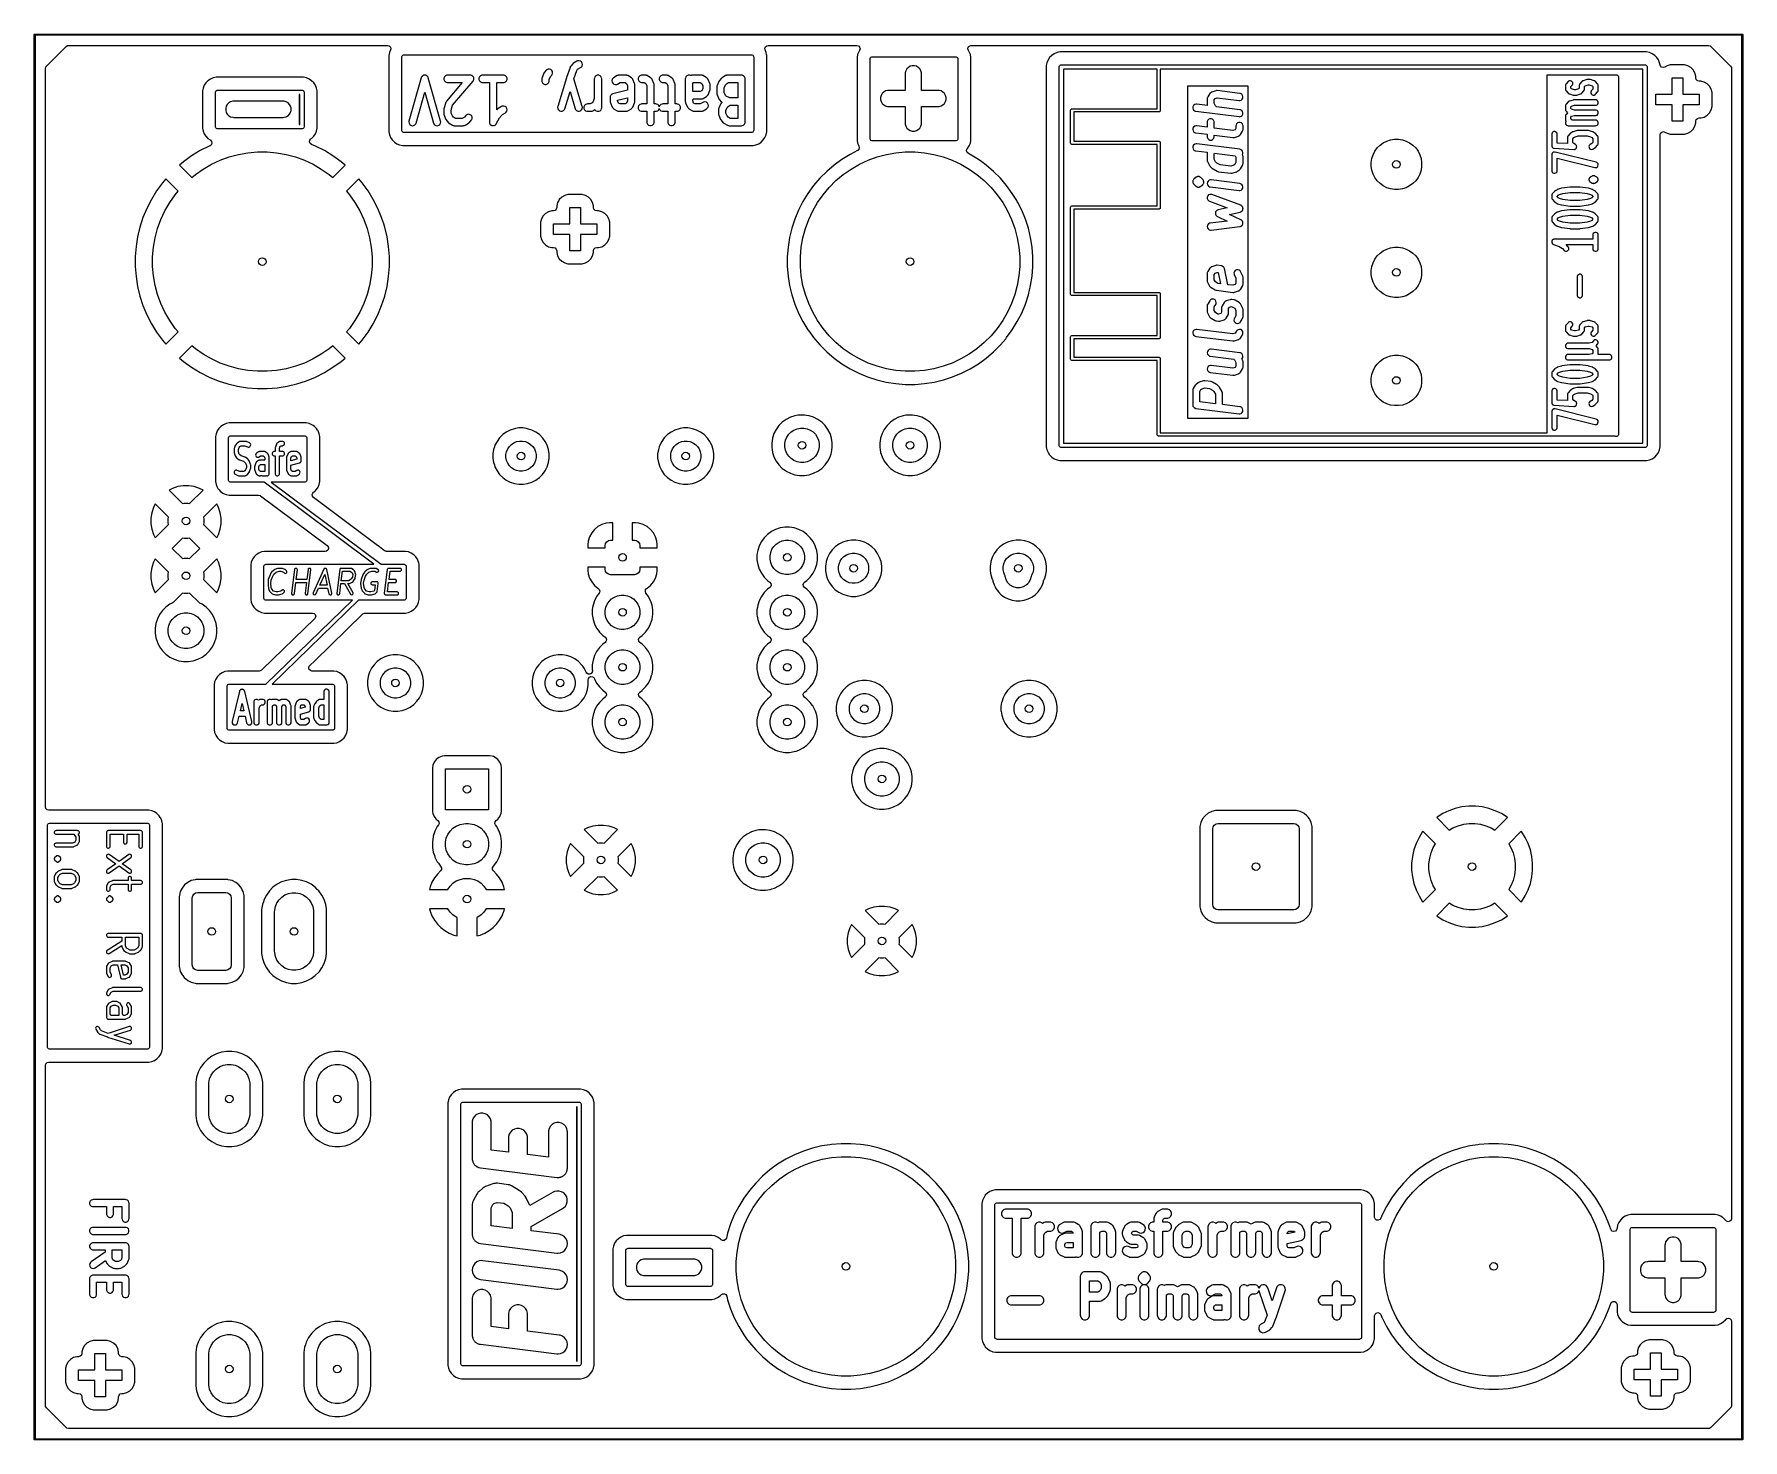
# Model space of a CAD drawing. Extents: x 70.6 to 149.6, y -117.6 to -52.5.
import ezdxf

# ---------------------------------------------------------------- set-up
doc = ezdxf.new("R2010")
doc.units = 0
doc.layers.add('BLACK', color=7, linetype='CONTINUOUS')

msp = doc.modelspace()

# ---------------------------------------------------------------- linework, layer by layer
at = {"layer": 'BLACK', "linetype": 'CONTINUOUS'}
for p, q in [((70.56334, -52.55117), (70.565243, -52.541603)), ((70.56334, -117.55117), (70.56334, -52.55117)), ((70.565243, -52.541603), (70.578773, -52.528073)), ((70.578773, -52.528073), (70.58834, -52.52617)), ((70.58834, -52.52617), (149.58834, -52.52617)), ((70.61334, -52.57617), (70.61334, -117.52617)), ((149.56334, -52.57617), (70.61334, -52.57617)), ((149.56334, -117.52617), (149.56334, -52.57617)), ((149.58834, -52.52617), (149.597907, -52.528073)), ((149.597907, -52.528073), (149.611437, -52.541603)), ((149.611437, -52.541603), (149.61334, -52.55117)), ((149.61334, -52.55117), (149.61334, -117.55117)), ((71.132481, -54.007029), (72.044199, -53.095311)), ((72.044199, -53.095311), (72.110994, -53.056747)), ((72.110994, -53.056747), (72.149558, -53.05167)), ((72.149558, -53.05167), (86.913141, -53.05167)), ((86.913141, -53.05167), (86.987641, -53.071632)), ((87.003015, -53.37305), (86.976096, -53.508382)), ((86.976096, -53.508382), (86.976096, -57.042825)), ((86.987641, -53.071632), (87.042179, -53.12617)), ((87.050799, -53.25769), (87.003015, -53.37305)), ((87.042179, -53.12617), (87.062141, -53.20067)), ((87.062141, -53.20067), (87.050799, -53.25769)), ((87.576596, -53.577376), (87.578517, -53.557867)), ((87.576596, -56.973832), (87.576596, -53.577376)), ((87.578517, -53.557867), (87.593449, -53.521819)), ((87.593449, -53.521819), (87.621039, -53.494229)), ((87.621039, -53.494229), (87.657087, -53.479297)), ((87.657087, -53.479297), (87.676596, -53.477376)), ((87.676596, -53.477376), (103.751749, -53.477376)), ((103.751749, -53.477376), (103.771258, -53.479297)), ((103.771258, -53.479297), (103.807306, -53.494229)), ((103.807306, -53.494229), (103.834896, -53.521819)), ((103.834896, -53.521819), (103.849828, -53.557867)), ((103.849828, -53.557867), (103.851749, -53.577376)), ((103.851749, -53.577376), (103.851749, -56.973832)), ((104.367479, -53.181221), (104.396994, -53.109964)), ((104.377545, -53.257688), (104.367479, -53.181221)), ((104.425329, -53.373048), (104.377545, -53.257688)), ((104.396994, -53.109964), (104.458184, -53.063012)), ((104.443275, -53.463271), (104.425329, -53.373048)), ((104.451984, -53.507053), (104.443275, -53.463271)), ((104.452249, -53.508383), (104.451984, -53.507053)), ((104.452249, -57.042825), (104.452249, -53.508383)), ((104.458184, -53.063012), (104.515204, -53.05167)), ((104.515204, -53.05167), (108.624355, -53.05167)), ((108.624355, -53.05167), (108.698855, -53.071632)), ((108.65967, -53.464465), (108.632751, -53.599797)), ((108.632751, -53.599797), (108.632751, -57.436617)), ((108.659671, -53.464461), (108.65967, -53.464465)), ((108.712475, -53.336981), (108.659671, -53.464461)), ((108.698855, -53.071632), (108.753393, -53.12617)), ((108.712477, -53.336975), (108.712475, -53.336981)), ((108.748243, -53.283451), (108.712477, -53.336975)), ((108.753393, -53.27517), (108.748243, -53.283451)), ((108.753393, -53.12617), (108.773355, -53.20067)), ((108.773355, -53.20067), (108.753393, -53.27517)), ((109.233251, -53.668791), (109.235172, -53.649282)), ((109.233251, -57.367624), (109.233251, -53.668791)), ((109.235172, -53.649282), (109.250104, -53.613234)), ((109.250104, -53.613234), (109.277694, -53.585644)), ((109.277694, -53.585644), (109.313742, -53.570712)), ((109.313742, -53.570712), (109.333251, -53.568791)), ((109.333251, -53.568791), (113.200852, -53.568791)), ((113.200852, -53.568791), (113.220361, -53.570712)), ((113.220361, -53.570712), (113.256409, -53.585644)), ((113.256409, -53.585644), (113.283999, -53.613234)), ((113.283999, -53.613234), (113.298931, -53.649282)), ((113.298931, -53.649282), (113.300852, -53.668791)), ((113.300852, -53.668791), (113.300852, -57.367624)), ((113.761067, -53.210417), (113.776113, -53.13477)), ((113.78586, -53.283451), (113.761067, -53.210417)), ((113.776113, -53.13477), (113.826967, -53.076782)), ((113.821625, -53.336975), (113.78586, -53.283451)), ((113.821626, -53.336979), (113.821625, -53.336975)), ((113.821627, -53.33698), (113.821626, -53.336979)), ((113.874432, -53.464463), (113.821627, -53.33698)), ((113.826967, -53.076782), (113.900001, -53.051989)), ((113.901352, -53.599798), (113.874432, -53.464463)), ((113.900001, -53.051989), (113.909748, -53.05167)), ((113.901352, -53.982176), (113.901352, -53.599798)), ((113.909748, -53.05167), (148.027122, -53.05167)), ((117.467564, -53.71936), (117.41476, -53.84684)), ((117.467567, -53.719354), (117.467564, -53.71936)), ((117.544223, -53.604631), (117.467567, -53.719354)), ((117.544229, -53.604624), (117.544223, -53.604631)), ((117.641794, -53.507059), (117.544229, -53.604624)), ((117.641801, -53.507053), (117.641794, -53.507059)), ((117.756524, -53.430397), (117.641801, -53.507053)), ((117.75653, -53.430394), (117.756524, -53.430397)), ((117.88401, -53.37759), (117.75653, -53.430394)), ((117.884014, -53.377589), (117.88401, -53.37759)), ((118.019347, -53.35067), (117.884014, -53.377589)), ((118.157333, -53.35067), (118.019347, -53.35067)), ((145.157333, -53.35067), (118.157333, -53.35067)), ((145.292665, -53.377589), (145.157333, -53.35067)), ((145.292669, -53.37759), (145.292665, -53.377589)), ((145.420149, -53.430394), (145.292669, -53.37759)), ((145.420155, -53.430397), (145.420149, -53.430394)), ((145.534878, -53.507053), (145.420155, -53.430397)), ((145.534882, -53.507056), (145.534878, -53.507053)), ((145.632454, -53.604628), (145.534882, -53.507056)), ((145.632456, -53.604631), (145.632454, -53.604628)), ((145.709112, -53.719354), (145.632456, -53.604631)), ((145.709115, -53.71936), (145.709112, -53.719354)), ((145.761919, -53.84684), (145.709115, -53.71936)), ((148.027122, -53.05167), (148.101622, -53.071632)), ((148.101622, -53.071632), (148.132481, -53.095311)), ((148.132481, -53.095311), (149.044199, -54.007029)), ((71.08884, -54.112388), (71.108802, -54.037888)), ((71.08884, -62.820151), (71.08884, -54.112388)), ((71.108802, -54.037888), (71.132481, -54.007029)), ((78.979338, -54.522364), (78.844005, -54.549283)), ((79.117324, -54.522364), (78.979338, -54.522364)), ((83.020085, -54.522364), (79.117324, -54.522364)), ((83.155417, -54.549283), (83.020085, -54.522364)), ((88.472592, -54.542519), (88.471001, -54.54657)), ((88.47282, -54.540574), (88.472592, -54.542519)), ((88.474628, -54.537334), (88.47282, -54.540574)), ((88.483186, -54.515552), (88.474628, -54.537334)), ((88.495484, -54.499989), (88.483186, -54.515552)), ((88.505161, -54.482662), (88.495484, -54.499989)), ((88.515859, -54.474207), (88.505161, -54.482662)), ((88.524313, -54.46351), (88.515859, -54.474207)), ((88.541638, -54.453834), (88.524313, -54.46351)), ((88.557202, -54.441535), (88.541638, -54.453834)), ((88.570316, -54.437819), (88.557202, -54.441535)), ((88.582225, -54.431169), (88.570316, -54.437819)), ((88.601934, -54.42886), (88.582225, -54.431169)), ((88.62102, -54.423453), (88.601934, -54.42886)), ((88.634563, -54.425039), (88.62102, -54.423453)), ((88.648106, -54.423453), (88.634563, -54.425039)), ((88.667191, -54.42886), (88.648106, -54.423453)), ((88.686901, -54.431169), (88.667191, -54.42886)), ((88.698809, -54.437819), (88.686901, -54.431169)), ((88.711924, -54.441535), (88.698809, -54.437819)), ((88.727487, -54.453834), (88.711924, -54.441535)), ((88.744813, -54.46351), (88.727487, -54.453834)), ((88.753267, -54.474207), (88.744813, -54.46351)), ((88.763965, -54.482662), (88.753267, -54.474207)), ((88.773639, -54.499986), (88.763965, -54.482662)), ((88.78594, -54.515551), (88.773639, -54.499986)), ((88.794498, -54.537338), (88.78594, -54.515551)), ((88.796306, -54.540575), (88.794498, -54.537338)), ((88.796533, -54.542519), (88.796306, -54.540575)), ((88.798125, -54.54657), (88.796533, -54.542519)), ((89.545594, -54.498465), (89.520211, -54.559747)), ((89.592497, -54.451562), (89.545594, -54.498465)), ((89.653779, -54.426179), (89.592497, -54.451562)), ((89.686944, -54.422912), (89.653779, -54.426179)), ((90.739325, -54.422912), (89.686944, -54.422912)), ((90.754469, -54.424403), (90.739325, -54.422912)), ((90.758907, -54.424044), (90.754469, -54.424403)), ((90.762468, -54.425191), (90.758907, -54.424044)), ((90.77249, -54.426179), (90.762468, -54.425191)), ((90.796898, -54.436288), (90.77249, -54.426179)), ((90.822039, -54.444392), (90.796898, -54.436288)), ((90.82734, -54.448897), (90.822039, -54.444392)), ((90.833772, -54.451562), (90.82734, -54.448897)), ((90.852459, -54.470249), (90.833772, -54.451562)), ((90.872579, -54.487351), (90.852459, -54.470249)), ((90.875752, -54.493542), (90.872579, -54.487351)), ((90.880675, -54.498465), (90.875752, -54.493542)), ((90.890783, -54.52287), (90.880675, -54.498465)), ((90.902833, -54.54638), (90.890783, -54.52287)), ((91.164642, -54.498465), (91.139259, -54.559747)), ((91.211545, -54.451562), (91.164642, -54.498465)), ((91.272827, -54.426179), (91.211545, -54.451562)), ((91.305992, -54.422912), (91.272827, -54.426179)), ((92.277421, -54.422912), (91.305992, -54.422912)), ((92.310586, -54.426179), (92.277421, -54.422912)), ((92.371868, -54.451562), (92.310586, -54.426179)), ((92.418771, -54.498465), (92.371868, -54.451562)), ((92.444154, -54.559747), (92.418771, -54.498465)), ((94.063822, -54.526418), (94.053856, -54.558218)), ((94.144775, -54.335942), (94.063822, -54.526418)), ((94.151378, -54.323856), (94.144775, -54.335942)), ((94.152711, -54.319722), (94.151378, -54.323856)), ((94.157079, -54.313421), (94.152711, -54.319722)), ((94.160754, -54.306697), (94.157079, -54.313421)), ((94.163852, -54.303655), (94.160754, -54.306697)), ((94.171701, -54.292336), (94.163852, -54.303655)), ((94.252653, -54.197098), (94.171701, -54.292336)), ((94.276622, -54.173944), (94.252653, -54.197098)), ((94.335651, -54.14369), (94.276622, -54.173944)), ((94.401765, -54.138329), (94.335651, -54.14369)), ((94.390278, -54.627538), (94.447547, -54.492786)), ((94.464897, -54.158678), (94.401765, -54.138329)), ((94.447547, -54.492786), (94.511713, -54.417298)), ((94.515437, -54.201637), (94.464897, -54.158678)), ((94.511713, -54.417298), (94.530703, -54.389912)), ((94.545691, -54.260666), (94.515437, -54.201637)), ((94.530703, -54.389912), (94.551052, -54.32678)), ((94.551052, -54.32678), (94.545691, -54.260666)), ((95.190941, -54.54353), (94.78618, -55.876864)), ((95.19202, -54.540926), (95.190941, -54.54353)), ((95.19266, -54.538188), (95.19202, -54.540926)), ((95.354565, -54.061999), (95.19266, -54.538188)), ((95.366339, -54.036047), (95.354565, -54.061999)), ((95.366997, -54.034007), (95.366339, -54.036047)), ((95.367772, -54.032888), (95.366997, -54.034007)), ((95.368334, -54.031651), (95.367772, -54.032888)), ((95.369746, -54.030041), (95.368334, -54.031651)), ((95.385987, -54.006621), (95.369746, -54.030041)), ((95.46694, -53.911383), (95.385987, -54.006621)), ((95.480708, -53.898083), (95.46694, -53.911383)), ((95.483346, -53.894587), (95.480708, -53.898083)), ((95.487345, -53.891671), (95.483346, -53.894587)), ((95.490909, -53.888229), (95.487345, -53.891671)), ((95.494808, -53.88623), (95.490909, -53.888229)), ((95.510275, -53.874955), (95.494808, -53.88623)), ((95.672179, -53.779717), (95.510275, -53.874955)), ((95.532166, -54.595858), (95.666034, -54.202129)), ((95.666034, -54.202129), (95.707405, -54.153458)), ((95.702422, -53.765718), (95.672179, -53.779717)), ((95.768112, -53.756525), (95.702422, -53.765718)), ((95.707405, -54.153458), (95.844567, -54.072775)), ((95.83232, -53.773172), (95.768112, -53.756525)), ((95.88527, -53.813123), (95.83232, -53.773172)), ((95.844567, -54.072775), (95.871496, -54.053143)), ((95.871496, -54.053143), (95.911447, -54.000194)), ((95.918901, -53.870295), (95.88527, -53.813123)), ((95.911447, -54.000194), (95.928094, -53.935986)), ((95.928094, -53.935986), (95.918901, -53.870295)), ((96.5075, -54.498465), (96.482117, -54.559747)), ((96.554403, -54.451562), (96.5075, -54.498465)), ((96.615685, -54.426179), (96.554403, -54.451562)), ((96.682015, -54.426179), (96.615685, -54.426179)), ((96.743297, -54.451562), (96.682015, -54.426179)), ((96.7902, -54.498465), (96.743297, -54.451562)), ((96.815583, -54.559747), (96.7902, -54.498465)), ((97.37218, -54.541623), (97.34525, -54.561254)), ((97.534084, -54.446384), (97.37218, -54.541623)), ((97.564326, -54.432384), (97.534084, -54.446384)), ((97.576115, -54.430734), (97.564326, -54.432384)), ((97.587113, -54.426179), (97.576115, -54.430734)), ((97.620278, -54.422912), (97.587113, -54.426179)), ((97.944088, -54.422912), (97.620278, -54.422912)), ((97.977253, -54.426179), (97.944088, -54.422912)), ((97.98825, -54.430734), (97.977253, -54.426179)), ((98.00004, -54.432384), (97.98825, -54.430734)), ((98.030282, -54.446383), (98.00004, -54.432384)), ((98.192187, -54.541623), (98.030282, -54.446383)), ((98.196833, -54.54501), (98.192187, -54.541623)), ((98.53131, -54.498465), (98.505927, -54.559747)), ((98.578213, -54.451562), (98.53131, -54.498465)), ((98.639495, -54.426179), (98.578213, -54.451562)), ((98.67266, -54.422912), (98.639495, -54.426179)), ((98.834564, -54.422912), (98.67266, -54.422912)), ((98.867729, -54.426179), (98.834564, -54.422912)), ((98.878726, -54.430734), (98.867729, -54.426179)), ((98.890516, -54.432384), (98.878726, -54.430734)), ((98.920758, -54.446383), (98.890516, -54.432384)), ((99.082663, -54.541623), (98.920758, -54.446383)), ((99.087308, -54.545009), (99.082663, -54.541623)), ((99.502739, -54.498465), (99.477356, -54.559747)), ((99.549642, -54.451562), (99.502739, -54.498465)), ((99.610924, -54.426179), (99.549642, -54.451562)), ((99.644089, -54.422912), (99.610924, -54.426179)), ((99.805993, -54.422912), (99.644089, -54.422912)), ((99.839158, -54.426179), (99.805993, -54.422912)), ((99.850155, -54.430734), (99.839158, -54.426179)), ((99.861945, -54.432384), (99.850155, -54.430734)), ((99.892187, -54.446383), (99.861945, -54.432384)), ((100.054092, -54.541623), (99.892187, -54.446383)), ((100.058737, -54.545009), (100.054092, -54.541623)), ((100.717024, -54.498465), (100.691641, -54.559747)), ((100.763927, -54.451562), (100.717024, -54.498465)), ((100.825209, -54.426179), (100.763927, -54.451562)), ((100.891539, -54.426179), (100.825209, -54.426179)), ((100.937028, -54.44502), (100.891539, -54.426179)), ((100.964328, -54.432384), (100.937028, -54.44502)), ((100.976116, -54.430734), (100.964328, -54.432384)), ((100.987114, -54.426179), (100.976116, -54.430734)), ((101.020279, -54.422912), (100.987114, -54.426179)), ((101.425041, -54.422912), (101.020279, -54.422912)), ((101.458206, -54.426179), (101.425041, -54.422912)), ((101.469203, -54.430734), (101.458206, -54.426179)), ((101.480993, -54.432384), (101.469203, -54.430734)), ((101.511235, -54.446383), (101.480993, -54.432384)), ((101.67314, -54.541623), (101.511235, -54.446383)), ((101.677786, -54.54501), (101.67314, -54.541623)), ((102.391228, -54.541622), (102.375761, -54.552897)), ((102.553133, -54.446383), (102.391228, -54.541622)), ((102.583376, -54.432384), (102.553133, -54.446383)), ((102.595164, -54.430734), (102.583376, -54.432384)), ((102.606162, -54.426179), (102.595164, -54.430734)), ((102.639327, -54.422912), (102.606162, -54.426179)), ((103.286946, -54.422912), (102.639327, -54.422912)), ((103.320111, -54.426179), (103.286946, -54.422912)), ((103.381393, -54.451562), (103.320111, -54.426179)), ((103.428296, -54.498465), (103.381393, -54.451562)), ((103.453679, -54.559747), (103.428296, -54.498465)), ((110.865984, -54.310365), (110.862776, -54.359312)), ((110.862776, -54.359312), (110.862776, -55.12717)), ((110.891321, -54.215806), (110.865984, -54.310365)), ((110.940268, -54.131026), (110.891321, -54.215806)), ((111.00949, -54.061804), (110.940268, -54.131026)), ((111.09427, -54.012857), (111.00949, -54.061804)), ((111.188829, -53.98752), (111.09427, -54.012857)), ((111.286723, -53.98752), (111.188829, -53.98752)), ((111.381282, -54.012857), (111.286723, -53.98752)), ((111.466062, -54.061804), (111.381282, -54.012857)), ((111.535284, -54.131026), (111.466062, -54.061804)), ((111.584231, -54.215806), (111.535284, -54.131026)), ((111.609568, -54.310365), (111.584231, -54.215806)), ((111.612776, -54.359312), (111.609568, -54.310365)), ((111.612776, -55.12717), (111.612776, -54.359312)), ((113.901352, -57.436617), (113.901352, -53.982176)), ((117.414759, -53.846844), (117.38784, -53.982176)), ((117.38784, -53.982176), (117.38784, -71.620163)), ((117.41476, -53.84684), (117.414759, -53.846844)), ((117.98834, -54.05117), (117.990261, -54.031661)), ((117.98834, -71.55117), (117.98834, -54.05117)), ((117.990261, -54.031661), (118.005193, -53.995613)), ((118.005193, -53.995613), (118.032783, -53.968023)), ((118.032783, -53.968023), (118.068831, -53.953091)), ((118.068831, -53.953091), (118.08834, -53.95117)), ((118.08834, -53.95117), (145.08834, -53.95117)), ((122.51334, -54.15117), (118.18834, -54.15117)), ((118.18834, -54.15117), (118.18834, -71.45117)), ((122.51334, -55.97617), (122.51334, -54.15117)), ((122.66334, -54.15117), (122.66334, -56.05117)), ((144.98834, -54.15117), (122.66334, -54.15117)), ((140.562497, -70.973457), (140.562497, -54.414165)), ((140.562497, -54.414165), (143.76565, -54.414165)), ((143.76565, -54.414165), (143.76565, -54.414512)), ((143.76565, -54.414512), (143.777555, -54.414512)), ((143.777555, -54.414512), (143.813603, -54.429444)), ((143.813603, -54.429444), (143.841193, -54.457034)), ((143.841193, -54.457034), (143.856125, -54.493082)), ((143.856125, -54.493082), (143.858046, -54.512591)), ((143.858046, -54.512591), (143.858046, -71.047975)), ((144.98834, -71.45117), (144.98834, -54.15117)), ((145.08834, -53.95117), (145.107849, -53.953091)), ((145.107849, -53.953091), (145.143897, -53.968023)), ((145.143897, -53.968023), (145.171487, -53.995613)), ((145.171487, -53.995613), (145.186419, -54.031661)), ((145.186419, -54.031661), (145.18834, -54.05117)), ((145.18834, -54.05117), (145.18834, -71.55117)), ((145.76192, -53.846844), (145.761919, -53.84684)), ((145.782683, -53.951225), (145.76192, -53.846844)), ((145.799781, -53.996656), (145.782683, -53.951225)), ((145.854319, -54.051194), (145.799781, -53.996656)), ((145.928818, -54.071157), (145.854319, -54.051194)), ((146.003319, -54.051196), (145.928818, -54.071157)), ((146.106555, -53.991593), (146.003319, -54.051196)), ((146.259283, -53.95067), (146.106555, -53.991593)), ((146.417397, -53.95067), (146.259283, -53.95067)), ((146.917397, -53.95067), (146.417397, -53.95067)), ((147.070124, -53.991593), (146.917397, -53.95067)), ((147.207056, -54.07065), (147.070124, -53.991593)), ((147.31886, -54.182454), (147.207056, -54.07065)), ((147.397917, -54.319386), (147.31886, -54.182454)), ((147.438839, -54.472111), (147.397917, -54.319386)), ((147.43884, -54.472113), (147.438839, -54.472111)), ((147.43884, -54.55167), (147.43884, -54.472113)), ((149.044199, -54.007029), (149.082763, -54.073824)), ((149.082763, -54.073824), (149.08784, -54.112388)), ((149.08784, -54.112388), (149.08784, -107.332459)), ((78.37475, -55.018538), (78.347831, -55.15387)), ((78.347831, -55.15387), (78.347831, -56.874057)), ((78.374751, -55.018534), (78.37475, -55.018538)), ((78.427555, -54.891054), (78.374751, -55.018534)), ((78.427558, -54.891048), (78.427555, -54.891054)), ((78.504214, -54.776325), (78.427558, -54.891048)), ((78.50422, -54.776318), (78.504214, -54.776325)), ((78.601785, -54.678753), (78.50422, -54.776318)), ((78.601792, -54.678747), (78.601785, -54.678753)), ((78.716515, -54.602091), (78.601792, -54.678747)), ((78.716521, -54.602088), (78.716515, -54.602091)), ((78.844001, -54.549284), (78.716521, -54.602088)), ((78.844005, -54.549283), (78.844001, -54.549284)), ((78.948331, -55.222864), (78.950252, -55.203355)), ((78.948331, -56.805064), (78.948331, -55.222864)), ((78.950252, -55.203355), (78.965184, -55.167307)), ((78.965184, -55.167307), (78.992774, -55.139717)), ((78.992774, -55.139717), (79.028822, -55.124785)), ((79.028822, -55.124785), (79.048331, -55.122864)), ((79.048331, -55.122864), (82.951092, -55.122864)), ((82.828553, -55.322864), (82.828553, -56.705064)), ((82.851092, -55.322864), (82.828553, -55.322864)), ((82.851092, -56.705064), (82.851092, -55.322864)), ((82.951092, -55.122864), (82.970601, -55.124785)), ((82.970601, -55.124785), (83.006649, -55.139717)), ((83.006649, -55.139717), (83.034239, -55.167307)), ((83.034239, -55.167307), (83.049171, -55.203355)), ((83.049171, -55.203355), (83.051092, -55.222864)), ((83.051092, -55.222864), (83.051092, -56.805064)), ((83.155421, -54.549284), (83.155417, -54.549283)), ((83.282901, -54.602088), (83.155421, -54.549284)), ((83.282907, -54.602091), (83.282901, -54.602088)), ((83.39763, -54.678747), (83.282907, -54.602091)), ((83.397634, -54.67875), (83.39763, -54.678747)), ((83.495206, -54.776322), (83.397634, -54.67875)), ((83.495208, -54.776325), (83.495206, -54.776322)), ((83.528513, -54.82617), (83.495208, -54.776325)), ((83.571867, -54.891053), (83.528513, -54.82617)), ((83.624672, -55.018536), (83.571867, -54.891053)), ((83.651592, -55.153871), (83.624672, -55.018536)), ((83.651592, -56.874057), (83.651592, -55.153871)), ((88.471001, -54.54657), (87.904334, -56.54657)), ((88.231458, -56.639254), (88.634562, -55.21653)), ((88.634562, -55.21653), (89.037668, -56.639254)), ((89.364791, -56.546569), (88.798125, -54.54657)), ((89.520211, -54.559747), (89.520211, -54.626077)), ((89.520211, -54.626077), (89.545594, -54.687359)), ((89.545594, -54.687359), (89.592497, -54.734262)), ((89.592497, -54.734262), (89.653779, -54.759645)), ((90.37171, -54.762912), (89.638367, -55.62567)), ((89.653779, -54.759645), (89.686944, -54.762912)), ((89.686944, -54.762912), (90.37171, -54.762912)), ((89.921376, -55.817693), (90.868855, -54.703012)), ((90.868855, -54.703012), (90.877525, -54.690508)), ((90.877525, -54.690508), (90.880675, -54.687359)), ((90.880675, -54.687359), (90.882107, -54.683901)), ((90.882107, -54.683901), (90.887845, -54.675627)), ((90.887845, -54.675627), (90.895948, -54.650483)), ((90.895948, -54.650483), (90.906058, -54.626077)), ((90.903395, -54.553319), (90.902833, -54.54638)), ((90.906058, -54.559747), (90.903395, -54.553319)), ((90.906058, -54.586159), (90.906058, -54.559747)), ((90.908193, -54.612494), (90.906058, -54.586159)), ((90.906058, -54.619118), (90.908193, -54.612494)), ((90.906058, -54.626077), (90.906058, -54.619118)), ((91.139259, -54.559747), (91.139259, -54.626077)), ((91.139259, -54.626077), (91.164642, -54.687359)), ((91.164642, -54.687359), (91.211545, -54.734262)), ((91.211545, -54.734262), (91.272827, -54.759645)), ((91.272827, -54.759645), (91.305992, -54.762912)), ((91.305992, -54.762912), (91.621707, -54.762912)), ((91.621707, -54.762912), (91.621707, -56.592912)), ((91.961707, -56.035185), (91.961707, -54.762912)), ((91.961707, -54.762912), (92.277421, -54.762912)), ((92.277421, -54.762912), (92.310586, -54.759645)), ((92.310586, -54.759645), (92.371868, -54.734262)), ((92.371868, -54.734262), (92.418771, -54.687359)), ((92.418771, -54.687359), (92.444154, -54.626077)), ((92.444154, -54.626077), (92.444154, -54.559747)), ((94.053545, -54.559747), (94.050278, -54.592912)), ((94.050278, -54.592912), (94.050278, -54.688151)), ((94.050278, -54.688151), (94.053545, -54.721316)), ((94.053848, -54.559013), (94.053545, -54.559747)), ((94.053545, -54.721316), (94.078928, -54.782598)), ((94.053856, -54.558218), (94.053848, -54.559013)), ((94.078928, -54.782598), (94.125831, -54.829501)), ((94.125831, -54.829501), (94.187113, -54.854884)), ((94.187113, -54.854884), (94.253443, -54.854884)), ((94.253443, -54.854884), (94.314725, -54.829501)), ((94.314725, -54.829501), (94.361628, -54.782598)), ((94.361628, -54.782598), (94.387011, -54.721316)), ((94.387011, -54.721316), (94.390278, -54.688151)), ((94.390278, -54.688151), (94.390278, -54.627538)), ((95.11152, -55.975628), (95.353611, -55.178148)), ((95.353611, -55.178148), (95.595703, -55.975628)), ((95.921043, -55.876864), (95.532166, -54.595858)), ((96.482117, -54.559747), (96.47885, -54.592912)), ((96.47885, -54.592912), (96.47885, -55.510667)), ((96.81885, -54.592912), (96.815583, -54.559747)), ((96.81885, -55.926246), (96.81885, -54.592912)), ((97.25311, -55.334095), (97.245839, -55.345839)), ((97.269068, -55.32261), (97.25311, -55.334095)), ((97.282974, -55.308705), (97.269068, -55.32261)), ((97.295737, -55.303418), (97.282974, -55.308705)), ((97.305299, -54.614204), (97.288653, -54.678412)), ((97.288653, -54.678412), (97.297846, -54.744103)), ((97.306949, -55.29535), (97.295737, -55.303418)), ((97.297846, -54.744103), (97.331477, -54.801275)), ((97.34525, -54.561254), (97.305299, -54.614204)), ((97.338484, -55.284574), (97.306949, -55.29535)), ((97.331477, -54.801275), (97.384427, -54.841226)), ((98.016945, -55.124936), (97.338484, -55.284574)), ((97.384427, -54.841226), (97.448635, -54.857872)), ((97.448635, -54.857872), (97.514326, -54.848679)), ((97.514326, -54.848679), (97.544568, -54.834679)), ((97.544568, -54.834679), (97.666571, -54.762912)), ((97.666571, -54.762912), (97.897794, -54.762912)), ((97.897794, -54.762912), (97.971469, -54.80625)), ((97.971469, -54.80625), (98.016945, -54.913252)), ((98.016945, -54.913252), (98.016945, -55.124936)), ((98.19914, -54.545941), (98.196833, -54.54501)), ((98.202107, -54.548854), (98.19914, -54.545941)), ((98.219117, -54.561254), (98.202107, -54.548854)), ((98.231638, -54.577849), (98.219117, -54.561254)), ((98.24647, -54.592412), (98.231638, -54.577849)), ((98.256562, -54.610882), (98.24647, -54.592412)), ((98.259068, -54.614204), (98.256562, -54.610882)), ((98.259692, -54.616611), (98.259068, -54.614204)), ((98.262449, -54.621657), (98.259692, -54.616611)), ((98.343402, -54.812134), (98.262449, -54.621657)), ((98.353367, -54.843934), (98.343402, -54.812134)), ((98.353374, -54.844728), (98.353367, -54.843934)), ((98.353678, -54.845462), (98.353374, -54.844728)), ((98.356945, -54.878627), (98.353678, -54.845462)), ((98.356945, -55.640531), (98.356945, -54.878627)), ((98.505927, -54.559747), (98.505927, -54.626077)), ((98.505927, -54.626077), (98.53131, -54.687359)), ((98.53131, -54.687359), (98.578213, -54.734262)), ((98.578213, -54.734262), (98.639495, -54.759645)), ((98.639495, -54.759645), (98.67266, -54.762912)), ((98.67266, -54.762912), (98.78827, -54.762912)), ((98.78827, -54.762912), (98.861945, -54.80625)), ((98.861945, -54.80625), (98.907422, -54.913253)), ((98.907422, -54.913253), (98.907422, -55.756246)), ((99.089615, -54.54594), (99.087308, -54.545009)), ((99.092583, -54.548854), (99.089615, -54.54594)), ((99.109593, -54.561254), (99.092583, -54.548854)), ((99.122114, -54.577849), (99.109593, -54.561254)), ((99.136946, -54.592412), (99.122114, -54.577849)), ((99.147038, -54.610882), (99.136946, -54.592412)), ((99.149544, -54.614204), (99.147038, -54.610882)), ((99.150168, -54.616611), (99.149544, -54.614204)), ((99.152925, -54.621657), (99.150168, -54.616611)), ((99.233878, -54.812133), (99.152925, -54.621657)), ((99.243844, -54.843933), (99.233878, -54.812133)), ((99.243851, -54.844728), (99.243844, -54.843933)), ((99.244155, -54.845462), (99.243851, -54.844728)), ((99.247422, -54.878627), (99.244155, -54.845462)), ((99.247422, -55.756246), (99.247422, -54.878627)), ((99.477356, -54.559747), (99.477356, -54.626077)), ((99.477356, -54.626077), (99.502739, -54.687359)), ((99.502739, -54.687359), (99.549642, -54.734262)), ((99.549642, -54.734262), (99.610924, -54.759645)), ((99.610924, -54.759645), (99.644089, -54.762912)), ((99.644089, -54.762912), (99.759699, -54.762912)), ((99.759699, -54.762912), (99.833374, -54.80625)), ((99.833374, -54.80625), (99.878851, -54.913253)), ((99.878851, -54.913253), (99.878851, -55.756246)), ((100.061044, -54.54594), (100.058737, -54.545009)), ((100.064012, -54.548854), (100.061044, -54.54594)), ((100.081022, -54.561254), (100.064012, -54.548854)), ((100.093543, -54.577849), (100.081022, -54.561254)), ((100.108375, -54.592412), (100.093543, -54.577849)), ((100.118467, -54.610882), (100.108375, -54.592412)), ((100.120973, -54.614204), (100.118467, -54.610882)), ((100.121597, -54.616611), (100.120973, -54.614204)), ((100.124354, -54.621657), (100.121597, -54.616611)), ((100.205307, -54.812133), (100.124354, -54.621657)), ((100.215273, -54.843933), (100.205307, -54.812133)), ((100.21528, -54.844728), (100.215273, -54.843933)), ((100.215584, -54.845462), (100.21528, -54.844728)), ((100.218851, -54.878627), (100.215584, -54.845462)), ((100.218851, -55.756246), (100.218851, -54.878627)), ((100.691641, -54.559747), (100.688374, -54.592912)), ((100.688374, -54.592912), (100.688374, -55.640531)), ((101.028374, -54.785381), (101.066571, -54.762912)), ((101.028374, -55.184817), (101.028374, -54.785381)), ((101.378749, -55.184817), (101.028374, -55.184817)), ((101.066571, -54.762912), (101.378747, -54.762912)), ((101.378747, -54.762912), (101.452422, -54.80625)), ((101.452422, -55.141479), (101.378749, -55.184817)), ((101.452422, -54.80625), (101.497898, -54.913252)), ((101.497898, -55.034477), (101.452422, -55.141479)), ((101.497898, -54.913252), (101.497898, -55.034477)), ((101.680093, -54.545941), (101.677786, -54.54501)), ((101.68306, -54.548854), (101.680093, -54.545941)), ((101.70007, -54.561254), (101.68306, -54.548854)), ((101.712591, -54.577849), (101.70007, -54.561254)), ((101.727423, -54.592412), (101.712591, -54.577849)), ((101.737515, -54.610882), (101.727423, -54.592412)), ((101.740021, -54.614204), (101.737515, -54.610882)), ((101.737515, -55.336845), (101.74002, -55.333527)), ((101.74002, -55.333527), (101.740643, -55.331121)), ((101.740645, -54.616611), (101.740021, -54.614204)), ((101.740643, -55.331121), (101.743402, -55.326073)), ((101.743402, -54.621657), (101.740645, -54.616611)), ((101.824355, -54.812134), (101.743402, -54.621657)), ((101.743402, -55.326073), (101.824355, -55.135596)), ((101.83432, -54.843934), (101.824355, -54.812134)), ((101.824355, -55.135596), (101.83432, -55.103796)), ((101.834327, -54.844728), (101.83432, -54.843934)), ((101.83432, -55.103796), (101.834327, -55.103001)), ((101.834631, -54.845462), (101.834327, -54.844728)), ((101.834327, -55.103001), (101.834631, -55.102268)), ((101.837898, -54.878627), (101.834631, -54.845462)), ((101.834631, -55.102268), (101.837898, -55.069103)), ((101.837898, -55.069103), (101.837898, -54.878627)), ((102.148784, -54.9407), (102.145517, -54.973865)), ((102.145517, -54.973865), (102.145517, -55.259579)), ((102.145517, -55.259579), (102.148784, -55.292744)), ((102.149087, -54.939966), (102.148784, -54.9407)), ((102.148784, -55.292744), (102.149087, -55.293477)), ((102.149095, -54.939172), (102.149087, -54.939966)), ((102.149087, -55.293477), (102.149095, -55.294272)), ((102.159061, -54.907371), (102.149095, -54.939172)), ((102.149095, -55.294272), (102.159061, -55.326073)), ((102.240013, -54.716895), (102.159061, -54.907371)), ((102.159061, -55.326073), (102.240013, -55.516549)), ((102.246618, -54.704806), (102.240013, -54.716895)), ((102.24795, -54.700674), (102.246618, -54.704806)), ((102.252316, -54.694376), (102.24795, -54.700674)), ((102.255992, -54.68765), (102.252316, -54.694376)), ((102.259091, -54.684607), (102.255992, -54.68765)), ((102.26694, -54.673288), (102.259091, -54.684607)), ((102.347893, -54.57805), (102.26694, -54.673288)), ((102.361661, -54.564749), (102.347893, -54.57805)), ((102.364299, -54.561254), (102.361661, -54.564749)), ((102.368298, -54.558338), (102.364299, -54.561254)), ((102.371862, -54.554896), (102.368298, -54.558338)), ((102.375761, -54.552897), (102.371862, -54.554896)), ((102.485517, -55.00849), (102.542786, -54.873738)), ((102.485517, -55.224953), (102.485517, -55.00849)), ((102.542786, -55.359705), (102.485517, -55.224953)), ((102.542786, -54.873738), (102.588358, -54.820125)), ((102.588358, -54.820125), (102.685619, -54.762912)), ((102.685619, -54.762912), (103.116946, -54.762912)), ((103.116946, -54.762912), (103.116946, -55.470531)), ((103.456946, -54.592912), (103.453679, -54.559747)), ((103.456946, -56.592912), (103.456946, -54.592912)), ((109.797411, -55.273884), (109.748464, -55.358664)), ((109.866633, -55.204662), (109.797411, -55.273884)), ((109.951413, -55.155715), (109.866633, -55.204662)), ((110.045972, -55.130378), (109.951413, -55.155715)), ((110.094919, -55.12717), (110.045972, -55.130378)), ((110.862776, -55.12717), (110.094919, -55.12717)), ((112.380633, -55.12717), (111.612776, -55.12717)), ((112.42958, -55.130378), (112.380633, -55.12717)), ((112.524139, -55.155715), (112.42958, -55.130378)), ((112.608919, -55.204662), (112.524139, -55.155715)), ((112.678141, -55.273884), (112.608919, -55.204662)), ((112.727088, -55.358664), (112.678141, -55.273884)), ((123.941956, -70.316894), (123.941956, -54.91734)), ((123.941956, -54.91734), (126.7114, -54.91734)), ((124.950187, -55.276), (124.854949, -55.430761)), ((124.960121, -55.262927), (124.950187, -55.276)), ((124.96211, -55.25913), (124.960121, -55.262927)), ((124.964561, -55.257083), (124.96211, -55.25913)), ((124.969461, -55.250636), (124.964561, -55.257083)), ((124.990682, -55.235278), (124.969461, -55.250636)), ((125.010785, -55.218498), (124.990682, -55.235278)), ((125.018238, -55.215337), (125.010785, -55.218498)), ((125.020826, -55.213465), (125.018238, -55.215337)), ((125.024994, -55.212472), (125.020826, -55.213465)), ((125.040112, -55.206062), (125.024994, -55.212472)), ((125.230589, -55.146538), (125.040112, -55.206062)), ((125.261779, -55.140062), (125.230589, -55.146538)), ((125.26462, -55.140317), (125.261779, -55.140062)), ((125.26737, -55.139562), (125.26462, -55.140317)), ((125.299215, -55.140396), (125.26737, -55.139562)), ((126.346834, -55.271349), (125.299215, -55.140396)), ((126.377904, -55.278379), (126.346834, -55.271349)), ((126.43302, -55.309721), (126.377904, -55.278379)), ((126.471947, -55.35977), (126.43302, -55.309721)), ((126.7114, -54.91734), (126.7114, -70.316894)), ((141.40813, -54.895337), (141.406941, -54.907419)), ((141.406941, -54.907419), (141.406941, -55.064562)), ((141.406941, -55.064562), (141.40813, -55.076643)), ((141.408694, -54.889612), (141.40789, -54.892044)), ((141.40789, -54.892044), (141.40813, -54.895337)), ((141.40813, -55.076643), (141.40789, -55.079937)), ((141.40789, -55.079937), (141.408694, -55.082368)), ((141.409343, -54.883033), (141.408694, -54.889612)), ((141.408694, -55.082368), (141.409343, -55.088948)), ((141.416961, -54.864638), (141.409343, -54.883033)), ((141.409343, -55.088948), (141.416961, -55.107342)), ((141.423217, -54.845743), (141.416961, -54.864638)), ((141.416961, -55.107342), (141.423217, -55.126238)), ((141.427026, -54.84034), (141.423217, -54.845743)), ((141.423217, -55.126238), (141.427026, -55.13164)), ((141.428007, -54.837973), (141.427026, -54.84034)), ((141.427026, -55.13164), (141.428007, -55.134008)), ((141.430343, -54.835636), (141.428007, -54.837973)), ((141.428007, -55.134008), (141.430343, -55.136344)), ((141.437338, -54.825717), (141.430343, -54.835636)), ((141.430343, -55.136344), (141.437338, -55.146264)), ((141.527814, -54.720955), (141.437338, -54.825717)), ((141.437338, -55.146264), (141.527814, -55.251026)), ((141.545571, -54.704069), (141.527814, -54.720955)), ((141.527814, -55.251026), (141.545571, -55.267912)), ((141.589148, -54.682166), (141.545571, -54.704069)), ((141.545571, -55.267912), (141.555883, -55.273095)), ((141.555883, -55.273095), (141.564903, -55.280307)), ((141.564903, -55.280307), (141.58766, -55.289395)), ((141.58766, -55.289395), (141.768613, -55.341776)), ((141.637792, -54.678606), (141.589148, -54.682166)), ((141.684093, -54.693933), (141.637792, -54.678606)), ((141.656941, -54.953924), (141.71702, -54.884359)), ((141.656941, -55.018056), (141.656941, -54.953924)), ((141.692786, -55.059561), (141.656941, -55.018056)), ((141.721005, -54.725811), (141.684093, -54.693933)), ((141.8211, -55.096705), (141.692786, -55.059561)), ((141.71702, -54.884359), (141.731141, -54.864334)), ((141.742908, -54.769389), (141.721005, -54.725811)), ((141.731141, -54.864334), (141.746468, -54.818032)), ((141.746468, -54.818032), (141.742908, -54.769389)), ((141.876116, -55.096705), (141.8211, -55.096705)), ((142.004428, -55.059561), (141.876116, -55.096705)), ((141.928603, -55.341776), (142.109555, -55.289395)), ((142.040274, -55.018056), (142.004428, -55.059561)), ((142.041463, -54.895337), (142.040274, -54.907419)), ((142.040274, -54.907419), (142.040274, -55.018056)), ((142.042027, -54.889612), (142.041223, -54.892044)), ((142.041223, -54.892044), (142.041463, -54.895337)), ((142.042676, -54.883033), (142.042027, -54.889612)), ((142.050293, -54.864641), (142.042676, -54.883033)), ((142.05655, -54.845742), (142.050293, -54.864641)), ((142.06036, -54.840338), (142.05655, -54.845742)), ((142.06134, -54.837973), (142.06036, -54.840338)), ((142.063673, -54.835639), (142.06134, -54.837973)), ((142.070671, -54.825716), (142.063673, -54.835639)), ((142.161149, -54.720954), (142.070671, -54.825716)), ((142.109555, -55.289395), (142.132312, -55.280306)), ((142.132312, -55.280306), (142.141327, -55.273097)), ((142.141327, -55.273097), (142.151644, -55.267912)), ((142.151644, -55.267912), (142.169401, -55.251026)), ((142.178906, -54.704068), (142.161149, -54.720954)), ((142.169401, -55.251026), (142.259877, -55.146264)), ((142.189221, -54.698882), (142.178906, -54.704068)), ((142.198237, -54.691675), (142.189221, -54.698882)), ((142.220994, -54.682586), (142.198237, -54.691675)), ((142.401946, -54.630205), (142.220994, -54.682586)), ((142.259877, -55.146264), (142.266872, -55.136343)), ((142.266872, -55.136343), (142.269208, -55.134008)), ((142.269208, -55.134008), (142.270188, -55.131641)), ((142.270188, -55.131641), (142.273998, -55.126239)), ((142.273998, -55.126239), (142.280254, -55.107339)), ((142.280254, -55.107339), (142.287872, -55.088948)), ((142.287872, -55.088948), (142.28852, -55.082368)), ((142.28852, -55.082368), (142.289325, -55.079937)), ((142.289083, -55.076643), (142.290274, -55.064562)), ((142.289325, -55.079937), (142.289083, -55.076643)), ((142.290274, -54.953925), (142.326121, -54.912418)), ((142.290274, -55.064562), (142.290274, -54.953925)), ((142.326121, -54.912418), (142.454433, -54.875276)), ((142.409685, -54.628768), (142.401946, -54.630205)), ((142.412317, -54.627678), (142.409685, -54.628768)), ((142.419217, -54.626998), (142.412317, -54.627678)), ((142.426038, -54.625732), (142.419217, -54.626998)), ((142.42887, -54.626047), (142.426038, -54.625732)), ((142.436703, -54.625276), (142.42887, -54.626047)), ((142.527179, -54.625276), (142.436703, -54.625276)), ((142.454433, -54.875276), (142.509449, -54.875276)), ((142.509449, -54.875276), (142.637762, -54.912419)), ((142.535011, -54.626047), (142.527179, -54.625276)), ((142.537844, -54.625732), (142.535011, -54.626047)), ((142.544664, -54.626998), (142.537844, -54.625732)), ((142.551565, -54.627678), (142.544664, -54.626998)), ((142.554196, -54.628768), (142.551565, -54.627678)), ((142.561936, -54.630205), (142.554196, -54.628768)), ((142.742889, -54.682586), (142.561936, -54.630205)), ((142.599408, -55.160029), (142.584081, -55.20633)), ((142.584081, -55.20633), (142.58764, -55.254974)), ((142.58764, -55.254974), (142.609544, -55.298551)), ((142.613529, -55.140003), (142.599408, -55.160029)), ((142.609544, -55.298551), (142.646456, -55.330429)), ((142.673608, -55.070437), (142.613529, -55.140003)), ((142.637762, -54.912419), (142.673608, -54.953924)), ((142.646456, -55.330429), (142.692757, -55.345756)), ((142.673608, -54.953924), (142.673608, -55.070437)), ((142.741401, -55.342197), (142.784978, -55.320293)), ((142.765646, -54.691674), (142.742889, -54.682586)), ((142.774664, -54.698884), (142.765646, -54.691674)), ((142.784978, -54.704069), (142.774664, -54.698884)), ((142.802735, -54.720955), (142.784978, -54.704069)), ((142.784978, -55.320293), (142.802735, -55.303407)), ((142.893211, -54.825717), (142.802735, -54.720955)), ((142.802735, -55.303407), (142.893211, -55.198645)), ((142.900206, -54.835637), (142.893211, -54.825717)), ((142.893211, -55.198645), (142.900206, -55.188724)), ((142.902542, -54.837973), (142.900206, -54.835637)), ((142.900206, -55.188724), (142.902542, -55.186389)), ((142.903522, -54.840339), (142.902542, -54.837973)), ((142.902542, -55.186389), (142.903522, -55.184022)), ((142.907332, -54.845742), (142.903522, -54.840339)), ((142.903522, -55.184022), (142.907332, -55.17862)), ((142.913588, -54.864641), (142.907332, -54.845742)), ((142.907332, -55.17862), (142.913588, -55.15972)), ((142.921206, -54.883033), (142.913588, -54.864641)), ((142.913588, -55.15972), (142.921206, -55.141329)), ((142.921854, -54.889612), (142.921206, -54.883033)), ((142.921206, -55.141329), (142.921854, -55.134749)), ((142.922659, -54.892044), (142.921854, -54.889612)), ((142.921854, -55.134749), (142.922659, -55.132318)), ((142.922417, -54.895337), (142.922659, -54.892044)), ((142.923608, -54.907419), (142.922417, -54.895337)), ((142.922417, -55.129024), (142.923608, -55.116943)), ((142.922659, -55.132318), (142.922417, -55.129024)), ((142.923608, -55.116943), (142.923608, -54.907419)), ((145.58834, -55.80117), (145.58834, -55.30117)), ((145.58834, -55.30117), (146.33834, -55.30117)), ((146.33834, -55.30117), (146.33834, -54.55117)), ((146.33834, -54.55117), (146.83834, -54.55117)), ((146.83834, -54.55117), (146.83834, -55.30117)), ((146.83834, -55.30117), (147.58834, -55.30117)), ((147.458802, -54.62617), (147.43884, -54.55167)), ((147.51334, -54.680708), (147.458802, -54.62617)), ((147.58784, -54.70067), (147.51334, -54.680708)), ((147.667397, -54.70067), (147.58784, -54.70067)), ((147.58834, -55.30117), (147.58834, -55.80117)), ((147.820124, -54.741593), (147.667397, -54.70067)), ((147.957056, -54.82065), (147.820124, -54.741593)), ((148.06886, -54.932454), (147.957056, -54.82065)), ((148.147917, -55.069386), (148.06886, -54.932454)), ((148.18884, -55.222113), (148.147917, -55.069386)), ((148.18884, -55.880227), (148.18884, -55.222113)), ((79.449591, -55.858664), (79.424254, -55.953223)), ((79.424254, -55.953223), (79.424254, -56.051117)), ((79.424254, -56.051117), (79.449591, -56.145676)), ((79.498538, -55.773884), (79.449591, -55.858664)), ((79.56776, -55.704662), (79.498538, -55.773884)), ((79.65254, -55.655715), (79.56776, -55.704662)), ((79.747099, -55.630378), (79.65254, -55.655715)), ((79.796046, -55.62717), (79.747099, -55.630378)), ((82.081761, -55.62717), (79.796046, -55.62717)), ((82.130708, -55.630378), (82.081761, -55.62717)), ((82.225267, -55.655715), (82.130708, -55.630378)), ((82.310047, -55.704662), (82.225267, -55.655715)), ((82.379269, -55.773884), (82.310047, -55.704662)), ((82.428216, -55.858664), (82.379269, -55.773884)), ((82.453553, -55.953223), (82.428216, -55.858664)), ((82.428216, -56.145676), (82.453553, -56.051117)), ((82.453553, -56.051117), (82.453553, -55.953223)), ((89.517915, -56.011619), (89.516944, -56.021484)), ((89.516944, -56.021484), (89.516944, -56.21196)), ((89.519238, -55.998187), (89.517485, -56.007941)), ((89.517485, -56.007941), (89.517915, -56.011619)), ((89.520211, -55.988319), (89.519238, -55.998187)), ((89.521628, -55.984895), (89.520211, -55.988319)), ((89.523383, -55.975141), (89.521628, -55.984895)), ((89.604336, -55.689427), (89.523383, -55.975141)), ((89.61652, -55.658409), (89.604336, -55.689427)), ((89.61843, -55.655991), (89.61652, -55.658409)), ((89.619377, -55.653055), (89.61843, -55.655991)), ((89.638367, -55.62567), (89.619377, -55.653055)), ((89.856944, -56.045101), (89.921376, -55.817693)), ((89.856944, -56.177333), (89.856944, -56.045101)), ((91.985987, -56.006621), (91.961707, -56.035185)), ((91.999752, -55.993323), (91.985987, -56.006621)), ((92.002393, -55.989824), (91.999752, -55.993323)), ((92.006396, -55.986905), (92.002393, -55.989824)), ((92.009955, -55.983468), (92.006396, -55.986905)), ((92.013852, -55.98147), (92.009955, -55.983468)), ((92.029323, -55.970193), (92.013852, -55.98147)), ((92.191228, -55.874955), (92.029323, -55.970193)), ((92.22147, -55.860956), (92.191228, -55.874955)), ((92.287161, -55.851763), (92.22147, -55.860956)), ((92.351369, -55.86841), (92.287161, -55.851763)), ((92.404319, -55.908361), (92.351369, -55.86841)), ((92.390544, -56.148382), (92.430495, -56.095432)), ((92.437949, -55.965533), (92.404319, -55.908361)), ((92.430495, -56.095432), (92.447142, -56.031224)), ((92.447142, -56.031224), (92.437949, -55.965533)), ((94.78618, -55.876864), (94.779673, -55.909548)), ((94.779673, -55.909548), (94.78616, -55.975561)), ((94.78616, -55.975561), (94.817416, -56.034066)), ((94.817416, -56.034066), (94.868682, -56.076156)), ((94.868682, -56.076156), (94.932152, -56.095423)), ((94.932152, -56.095423), (94.998165, -56.088936)), ((94.998165, -56.088936), (95.05667, -56.05768)), ((95.05667, -56.05768), (95.09876, -56.006414)), ((95.09876, -56.006414), (95.11152, -55.975628)), ((95.595703, -55.975628), (95.608463, -56.006413)), ((95.608463, -56.006413), (95.650553, -56.05768)), ((95.650553, -56.05768), (95.709058, -56.088936)), ((95.709058, -56.088936), (95.775071, -56.095423)), ((95.775071, -56.095423), (95.838541, -56.076155)), ((95.838541, -56.076155), (95.889807, -56.034066)), ((95.889807, -56.034066), (95.921063, -55.975561)), ((95.92755, -55.909548), (95.921043, -55.876864)), ((95.921063, -55.975561), (95.92755, -55.909548)), ((96.021785, -55.831799), (95.996402, -55.893081)), ((95.996402, -55.893081), (95.996402, -55.959411)), ((95.996402, -55.959411), (96.021785, -56.020693)), ((96.068688, -55.784896), (96.021785, -55.831799)), ((96.021785, -56.020693), (96.068688, -56.067596)), ((96.12997, -55.759513), (96.068688, -55.784896)), ((96.068688, -56.067596), (96.12997, -56.092979)), ((96.163135, -55.756246), (96.12997, -55.759513)), ((96.12997, -56.092979), (96.163135, -56.096246)), ((96.278748, -55.756246), (96.163135, -55.756246)), ((96.163135, -56.096246), (96.32504, -56.096246)), ((96.376007, -55.699034), (96.278748, -55.756246)), ((96.32504, -56.096246), (96.358205, -56.092979)), ((96.358205, -56.092979), (96.369202, -56.088423)), ((96.369202, -56.088423), (96.380991, -56.086774)), ((96.42158, -55.645419), (96.376007, -55.699034)), ((96.380991, -56.086774), (96.411233, -56.072775)), ((96.411233, -56.072775), (96.505986, -56.017038)), ((96.47885, -55.510667), (96.42158, -55.645419)), ((96.505986, -56.017038), (96.5075, -56.020693)), ((96.5075, -56.020693), (96.554403, -56.067596)), ((96.554403, -56.067596), (96.615685, -56.092979)), ((96.615685, -56.092979), (96.682015, -56.092979)), ((96.682015, -56.092979), (96.743297, -56.067596)), ((96.743297, -56.067596), (96.7902, -56.020693)), ((96.7902, -56.020693), (96.815583, -55.959411)), ((96.815583, -55.959411), (96.81885, -55.926246)), ((97.210688, -55.41689), (97.207421, -55.450055)), ((97.207421, -55.450055), (97.207421, -55.640531)), ((97.207421, -55.640531), (97.210688, -55.673696)), ((97.215972, -55.40413), (97.210688, -55.41689)), ((97.210688, -55.673696), (97.210991, -55.674429)), ((97.210991, -55.674429), (97.210999, -55.675224)), ((97.210999, -55.675224), (97.220965, -55.707025)), ((97.218196, -55.390493), (97.215972, -55.40413)), ((97.228547, -55.373771), (97.218196, -55.390493)), ((97.220965, -55.707025), (97.301918, -55.897502)), ((97.236071, -55.355608), (97.228547, -55.373771)), ((97.245839, -55.345839), (97.236071, -55.355608)), ((97.301918, -55.897502), (97.304674, -55.902546)), ((97.304674, -55.902546), (97.305299, -55.904956)), ((97.305299, -55.904956), (97.307806, -55.908279)), ((97.307806, -55.908279), (97.317897, -55.926747)), ((97.317897, -55.926747), (97.332729, -55.941309)), ((97.332729, -55.941309), (97.345251, -55.957905)), ((97.345251, -55.957905), (97.362264, -55.970308)), ((97.362264, -55.970308), (97.365228, -55.973218)), ((97.365228, -55.973218), (97.367529, -55.974146)), ((97.367529, -55.974146), (97.37218, -55.977537)), ((97.37218, -55.977537), (97.534084, -56.072775)), ((97.534084, -56.072775), (97.564327, -56.086774)), ((97.547421, -55.584697), (98.016945, -55.474221)), ((97.547421, -55.605905), (97.547421, -55.584697)), ((97.592897, -55.712908), (97.547421, -55.605905)), ((97.564327, -56.086774), (97.576115, -56.088423)), ((97.576115, -56.088423), (97.587113, -56.092979)), ((97.587113, -56.092979), (97.620278, -56.096246)), ((97.666571, -55.756246), (97.592897, -55.712908)), ((97.620278, -56.096246), (97.944088, -56.096246)), ((97.897796, -55.756246), (97.666571, -55.756246)), ((97.971469, -55.712908), (97.897796, -55.756246)), ((97.944088, -56.096246), (97.977253, -56.092979)), ((98.016945, -55.605904), (97.971469, -55.712908)), ((97.977253, -56.092979), (97.98825, -56.088423)), ((97.98825, -56.088423), (98.000039, -56.086774)), ((98.000039, -56.086774), (98.030281, -56.072775)), ((98.016945, -55.474221), (98.016945, -55.605904)), ((98.030281, -56.072775), (98.192186, -55.977537)), ((98.192186, -55.977537), (98.196834, -55.974148)), ((98.196834, -55.974148), (98.19914, -55.973218)), ((98.19914, -55.973218), (98.202106, -55.970305)), ((98.202106, -55.970305), (98.219116, -55.957906)), ((98.219116, -55.957906), (98.231637, -55.94131)), ((98.231637, -55.94131), (98.246471, -55.926746)), ((98.246471, -55.926746), (98.256562, -55.908275)), ((98.256562, -55.908275), (98.259067, -55.904956)), ((98.259067, -55.904956), (98.259691, -55.902548)), ((98.259691, -55.902548), (98.262449, -55.897501)), ((98.262449, -55.897501), (98.343401, -55.707025)), ((98.343401, -55.707025), (98.353367, -55.675224)), ((98.353367, -55.675224), (98.353374, -55.674429)), ((98.353374, -55.674429), (98.353678, -55.673696)), ((98.353678, -55.673696), (98.356945, -55.640531)), ((98.53131, -55.831799), (98.505927, -55.893081)), ((98.505927, -55.893081), (98.505927, -55.959411)), ((98.505927, -55.959411), (98.53131, -56.020693)), ((98.578213, -55.784896), (98.53131, -55.831799)), ((98.53131, -56.020693), (98.578213, -56.067596)), ((98.639495, -55.759513), (98.578213, -55.784896)), ((98.578213, -56.067596), (98.639495, -56.092979)), ((98.67266, -55.756246), (98.639495, -55.759513)), ((98.639495, -56.092979), (98.67266, -56.096246)), ((98.907422, -55.756246), (98.67266, -55.756246)), ((98.67266, -56.096246), (98.907422, -56.096246)), ((98.907422, -56.096246), (98.907422, -56.592912)), ((99.320279, -55.756246), (99.247422, -55.756246)), ((99.247422, -56.592912), (99.247422, -56.096246)), ((99.247422, -56.096246), (99.320279, -56.096246)), ((99.353444, -55.759513), (99.320279, -55.756246)), ((99.320279, -56.096246), (99.353444, -56.092979)), ((99.414726, -55.784896), (99.353444, -55.759513)), ((99.353444, -56.092979), (99.414726, -56.067596)), ((99.461629, -55.831799), (99.414726, -55.784896)), ((99.414726, -56.067596), (99.461629, -56.020693)), ((99.482184, -55.881424), (99.461629, -55.831799)), ((99.461629, -56.020693), (99.482184, -55.971067)), ((99.502739, -55.831799), (99.482184, -55.881424)), ((99.482184, -55.971067), (99.502739, -56.020693)), ((99.549642, -55.784896), (99.502739, -55.831799)), ((99.502739, -56.020693), (99.549642, -56.067596)), ((99.610924, -55.759513), (99.549642, -55.784896)), ((99.549642, -56.067596), (99.610924, -56.092979)), ((99.644089, -55.756246), (99.610924, -55.759513)), ((99.610924, -56.092979), (99.644089, -56.096246)), ((99.878851, -55.756246), (99.644089, -55.756246)), ((99.644089, -56.096246), (99.878851, -56.096246)), ((99.878851, -56.096246), (99.878851, -56.592912)), ((100.291708, -55.756246), (100.218851, -55.756246)), ((100.218851, -56.592912), (100.218851, -56.096246)), ((100.218851, -56.096246), (100.291708, -56.096246)), ((100.324873, -55.759513), (100.291708, -55.756246)), ((100.291708, -56.096246), (100.324873, -56.092979)), ((100.386155, -55.784896), (100.324873, -55.759513)), ((100.324873, -56.092979), (100.386155, -56.067596)), ((100.433058, -55.831799), (100.386155, -55.784896)), ((100.386155, -56.067596), (100.433058, -56.020693)), ((100.458441, -55.893081), (100.433058, -55.831799)), ((100.433058, -56.020693), (100.458441, -55.959411)), ((100.458441, -55.959411), (100.458441, -55.893081)), ((100.688374, -55.640531), (100.691641, -55.673696)), ((100.691641, -55.673696), (100.691944, -55.674429)), ((100.691944, -55.674429), (100.691952, -55.675224)), ((100.691952, -55.675224), (100.701918, -55.707025)), ((100.701918, -55.707025), (100.782871, -55.897502)), ((100.782871, -55.897502), (100.785627, -55.902546)), ((100.785627, -55.902546), (100.786252, -55.904956)), ((100.786252, -55.904956), (100.788759, -55.908279)), ((100.788759, -55.908279), (100.79885, -55.926747)), ((100.79885, -55.926747), (100.813682, -55.941309)), ((100.813682, -55.941309), (100.826204, -55.957905)), ((100.826204, -55.957905), (100.843217, -55.970308)), ((100.843217, -55.970308), (100.846181, -55.973218)), ((100.846181, -55.973218), (100.848482, -55.974146)), ((100.848482, -55.974146), (100.853133, -55.977537)), ((100.853133, -55.977537), (101.015037, -56.072775)), ((101.015037, -56.072775), (101.04528, -56.086774)), ((101.028374, -55.547285), (101.066571, -55.524817)), ((101.028374, -55.605905), (101.028374, -55.547285)), ((101.07385, -55.712908), (101.028374, -55.605905)), ((101.04528, -56.086774), (101.057068, -56.088423)), ((101.057068, -56.088423), (101.068066, -56.092979)), ((101.066571, -55.524817), (101.425041, -55.524817)), ((101.068066, -56.092979), (101.101231, -56.096246)), ((101.147524, -55.756246), (101.07385, -55.712908)), ((101.101231, -56.096246), (101.425041, -56.096246)), ((101.378749, -55.756246), (101.147524, -55.756246)), ((101.500753, -55.684479), (101.378749, -55.756246)), ((101.425041, -55.524817), (101.458206, -55.52155)), ((101.425041, -56.096246), (101.458206, -56.092979)), ((101.458206, -55.52155), (101.469203, -55.516994)), ((101.458206, -56.092979), (101.469203, -56.088423)), ((101.469203, -55.516994), (101.480992, -55.515345)), ((101.469203, -56.088423), (101.480992, -56.086774)), ((101.480992, -55.515345), (101.511234, -55.501346)), ((101.480992, -56.086774), (101.511234, -56.072775)), ((101.530995, -55.67048), (101.500753, -55.684479)), ((101.511234, -55.501346), (101.673139, -55.406108)), ((101.511234, -56.072775), (101.673139, -55.977537)), ((101.596686, -55.661287), (101.530995, -55.67048)), ((101.660894, -55.677934), (101.596686, -55.661287)), ((101.713844, -55.717885), (101.660894, -55.677934)), ((101.673139, -55.406108), (101.677787, -55.402719)), ((101.673139, -55.977537), (101.700069, -55.957906)), ((101.677787, -55.402719), (101.680093, -55.401789)), ((101.680093, -55.401789), (101.683059, -55.398876)), ((101.683059, -55.398876), (101.700069, -55.386477)), ((101.700069, -55.386477), (101.71259, -55.369881)), ((101.700069, -55.957906), (101.74002, -55.904956)), ((101.71259, -55.369881), (101.727423, -55.355318)), ((101.747474, -55.775057), (101.713844, -55.717885)), ((101.727423, -55.355318), (101.737515, -55.336845)), ((101.74002, -55.904956), (101.756667, -55.840748)), ((101.756667, -55.840748), (101.747474, -55.775057)), ((102.229736, -55.988319), (102.226469, -56.021484)), ((102.226469, -56.021484), (102.226469, -56.21196)), ((102.230039, -55.987585), (102.229736, -55.988319)), ((102.230047, -55.98679), (102.230039, -55.987585)), ((102.240013, -55.95499), (102.230047, -55.98679)), ((102.240013, -55.516549), (102.246618, -55.528637)), ((102.320966, -55.764514), (102.240013, -55.95499)), ((102.246618, -55.528637), (102.24795, -55.53277)), ((102.24795, -55.53277), (102.252316, -55.539067)), ((102.252316, -55.539067), (102.255992, -55.545794)), ((102.255992, -55.545794), (102.259091, -55.548836)), ((102.259091, -55.548836), (102.26694, -55.560156)), ((102.26694, -55.560156), (102.347893, -55.655394)), ((102.327569, -55.752428), (102.320966, -55.764514)), ((102.328902, -55.748294), (102.327569, -55.752428)), ((102.33327, -55.741993), (102.328902, -55.748294)), ((102.336945, -55.735269), (102.33327, -55.741993)), ((102.340043, -55.732227), (102.336945, -55.735269)), ((102.347892, -55.720908), (102.340043, -55.732227)), ((102.380087, -55.68303), (102.347892, -55.720908)), ((102.347893, -55.655394), (102.371862, -55.678548)), ((102.371862, -55.678548), (102.379494, -55.682459)), ((102.379494, -55.682459), (102.380087, -55.68303)), ((102.579273, -55.40263), (102.542786, -55.359705)), ((102.566469, -56.05611), (102.623738, -55.921358)), ((102.566469, -56.177333), (102.566469, -56.05611)), ((102.75242, -55.470531), (102.579273, -55.40263)), ((102.623738, -55.921358), (102.669311, -55.867743)), ((102.669311, -55.867743), (102.766571, -55.810531)), ((103.116946, -55.470531), (102.75242, -55.470531)), ((102.766571, -55.810531), (103.116946, -55.810531)), ((103.116946, -55.810531), (103.116946, -56.422912)), ((109.748464, -55.358664), (109.723127, -55.453223)), ((109.723127, -55.453223), (109.723127, -55.551117)), ((109.723127, -55.551117), (109.748464, -55.645676)), ((109.748464, -55.645676), (109.797411, -55.730456)), ((109.797411, -55.730456), (109.866633, -55.799678)), ((109.866633, -55.799678), (109.951413, -55.848625)), ((109.951413, -55.848625), (110.045972, -55.873962)), ((110.045972, -55.873962), (110.094919, -55.87717)), ((110.094919, -55.87717), (110.862776, -55.87717)), ((110.862776, -55.87717), (110.862776, -56.645027)), ((111.612776, -56.645027), (111.612776, -55.87717)), ((111.612776, -55.87717), (112.380633, -55.87717)), ((112.380633, -55.87717), (112.42958, -55.873962)), ((112.42958, -55.873962), (112.524139, -55.848625)), ((112.524139, -55.848625), (112.608919, -55.799678)), ((112.608919, -55.799678), (112.678141, -55.730456)), ((112.678141, -55.730456), (112.727088, -55.645676)), ((112.752425, -55.453223), (112.727088, -55.358664)), ((112.727088, -55.645676), (112.752425, -55.551117)), ((112.752425, -55.551117), (112.752425, -55.453223)), ((118.51334, -56.05117), (118.514781, -56.036538)), ((118.51334, -57.55117), (118.51334, -56.05117)), ((118.514781, -56.036538), (118.52598, -56.009502)), ((118.52598, -56.009502), (118.546672, -55.98881)), ((118.546672, -55.98881), (118.573708, -55.977611)), ((118.573708, -55.977611), (118.58834, -55.97617)), ((118.58834, -55.97617), (122.51334, -55.97617)), ((122.602972, -56.124729), (122.58834, -56.12617)), ((122.630008, -56.11353), (122.602972, -56.124729)), ((122.6507, -56.092838), (122.630008, -56.11353)), ((122.661899, -56.065802), (122.6507, -56.092838)), ((122.66334, -56.05117), (122.661899, -56.065802)), ((124.172463, -55.881368), (124.164599, -55.944283)), ((124.164599, -55.944283), (124.18141, -56.005418)), ((124.203805, -55.826252), (124.172463, -55.881368)), ((124.18141, -56.005418), (124.220336, -56.055467)), ((124.253854, -55.787326), (124.203805, -55.826252)), ((124.220336, -56.055467), (124.275452, -56.086809)), ((124.314989, -55.770515), (124.253854, -55.787326)), ((124.275452, -56.086809), (124.306522, -56.093839)), ((124.306522, -56.093839), (126.306522, -56.343839)), ((124.346834, -55.771349), (124.314989, -55.770515)), ((124.846407, -55.833795), (124.346834, -55.771349)), ((124.833966, -55.484225), (124.830844, -55.515927)), ((124.830844, -55.515927), (124.830844, -55.765927)), ((124.830844, -55.765927), (124.833966, -55.797629)), ((124.838936, -55.472224), (124.833966, -55.484225)), ((124.833966, -55.797629), (124.837022, -55.805008)), ((124.837022, -55.805008), (124.837798, -55.812956)), ((124.837798, -55.812956), (124.846407, -55.833795)), ((124.840993, -55.459397), (124.838936, -55.472224)), ((124.854949, -55.430761), (124.840993, -55.459397)), ((125.155844, -55.561921), (125.195101, -55.498127)), ((125.155844, -55.725302), (125.155844, -55.561921)), ((125.220585, -55.846691), (125.155844, -55.725302)), ((125.195101, -55.498127), (125.293882, -55.467258)), ((125.259301, -55.885407), (125.220585, -55.846691)), ((126.346833, -56.021349), (125.259301, -55.885407)), ((125.293882, -55.467258), (126.306522, -55.593839)), ((126.306522, -55.593839), (126.338367, -55.594673)), ((126.338367, -55.594673), (126.399502, -55.577863)), ((126.377903, -56.028379), (126.346833, -56.021349)), ((126.433019, -56.059721), (126.377903, -56.028379)), ((126.399502, -55.577863), (126.449551, -55.538936)), ((126.471946, -56.10977), (126.433019, -56.059721)), ((126.449551, -55.538936), (126.480893, -55.48382)), ((126.488757, -56.170905), (126.471946, -56.10977)), ((126.488758, -55.420905), (126.471947, -55.35977)), ((126.480893, -55.48382), (126.488758, -55.420905)), ((141.40813, -55.838194), (141.406941, -55.850276)), ((141.406941, -55.850276), (141.406941, -56.007419)), ((141.406941, -56.007419), (141.40813, -56.0195)), ((141.408694, -55.832469), (141.40789, -55.834901)), ((141.40789, -55.834901), (141.40813, -55.838194)), ((141.40813, -56.0195), (141.40789, -56.022794)), ((141.40789, -56.022794), (141.408694, -56.025225)), ((141.409343, -55.82589), (141.408694, -55.832469)), ((141.408694, -56.025225), (141.409343, -56.031805)), ((141.41696, -55.807498), (141.409343, -55.82589)), ((141.409343, -56.031805), (141.416961, -56.050199)), ((141.423217, -55.788599), (141.41696, -55.807498)), ((141.416961, -56.050199), (141.423217, -56.069095)), ((141.427027, -55.783195), (141.423217, -55.788599)), ((141.423217, -56.069095), (141.427026, -56.074497)), ((141.427026, -56.074497), (141.428007, -56.076865)), ((141.428007, -55.78083), (141.427027, -55.783195)), ((141.43034, -55.778496), (141.428007, -55.78083)), ((141.428007, -56.076865), (141.430343, -56.079201)), ((141.437338, -55.768573), (141.43034, -55.778496)), ((141.430343, -56.079201), (141.437338, -56.089121)), ((141.527814, -55.663813), (141.437338, -55.768573)), ((141.437338, -56.089121), (141.502491, -56.164562)), ((141.545571, -55.646927), (141.527814, -55.663813)), ((141.555883, -55.641743), (141.545571, -55.646927)), ((141.564903, -55.634532), (141.555883, -55.641743)), ((141.58766, -55.625444), (141.564903, -55.634532)), ((141.768613, -55.573063), (141.58766, -55.625444)), ((141.656941, -55.896782), (141.692786, -55.855277)), ((141.656941, -55.960913), (141.656941, -55.896782)), ((141.692786, -56.002418), (141.656941, -55.960913)), ((141.692786, -55.855277), (141.8211, -55.818134)), ((141.8211, -56.039562), (141.692786, -56.002418)), ((141.768613, -55.341776), (141.776352, -55.343212)), ((141.776352, -55.571626), (141.768613, -55.573063)), ((141.776352, -55.343212), (141.778984, -55.344303)), ((141.778984, -55.570536), (141.776352, -55.571626)), ((141.778984, -55.344303), (141.785884, -55.344982)), ((141.785884, -55.569856), (141.778984, -55.570536)), ((141.785884, -55.344982), (141.792705, -55.346249)), ((141.792705, -55.56859), (141.785884, -55.569856)), ((141.792705, -55.346249), (141.795537, -55.345933)), ((141.795537, -55.568905), (141.792705, -55.56859)), ((141.795537, -55.345933), (141.80337, -55.346705)), ((141.80337, -55.568134), (141.795537, -55.568905)), ((141.80337, -55.346705), (141.893846, -55.346705)), ((142.798608, -55.568134), (141.80337, -55.568134)), ((141.8211, -55.818134), (142.798608, -55.818134)), ((142.798608, -56.039562), (141.8211, -56.039562)), ((141.893846, -55.346705), (141.901678, -55.345933)), ((141.901678, -55.345933), (141.904511, -55.346249)), ((141.904511, -55.346249), (141.911331, -55.344982)), ((141.911331, -55.344982), (141.918232, -55.344303)), ((141.918232, -55.344303), (141.920863, -55.343212)), ((141.920863, -55.343212), (141.928603, -55.341776)), ((142.692757, -55.345756), (142.741401, -55.342197)), ((142.822994, -55.570536), (142.798608, -55.568134)), ((142.798608, -55.818134), (142.822994, -55.815732)), ((142.822994, -56.041964), (142.798608, -56.039562)), ((142.868054, -55.5892), (142.822994, -55.570536)), ((142.822994, -55.815732), (142.868054, -55.797068)), ((142.868054, -56.060628), (142.822994, -56.041964)), ((142.902542, -55.623688), (142.868054, -55.5892)), ((142.868054, -55.797068), (142.902542, -55.76258)), ((142.902542, -56.095116), (142.868054, -56.060628)), ((142.921206, -55.668748), (142.902542, -55.623688)), ((142.902542, -55.76258), (142.921206, -55.71752)), ((142.921206, -56.140176), (142.902542, -56.095116)), ((142.921206, -55.71752), (142.921206, -55.668748)), ((146.33834, -55.80117), (145.58834, -55.80117)), ((146.33834, -56.55117), (146.33834, -55.80117)), ((147.58834, -55.80117), (146.83834, -55.80117)), ((146.83834, -55.80117), (146.83834, -56.55117)), ((148.06886, -56.169886), (148.147917, -56.032954)), ((148.147917, -56.032954), (148.18884, -55.880227)), ((78.347831, -56.874057), (78.37475, -57.009389)), ((78.950252, -56.824573), (78.948331, -56.805064)), ((78.965184, -56.860621), (78.950252, -56.824573)), ((78.992774, -56.888211), (78.965184, -56.860621)), ((79.028822, -56.903143), (78.992774, -56.888211)), ((79.048331, -56.905064), (79.028822, -56.903143)), ((82.951092, -56.905064), (79.048331, -56.905064)), ((79.449591, -56.145676), (79.498538, -56.230456)), ((79.498538, -56.230456), (79.56776, -56.299678)), ((79.56776, -56.299678), (79.65254, -56.348625)), ((79.65254, -56.348625), (79.747099, -56.373962)), ((79.747099, -56.373962), (79.796046, -56.37717)), ((79.796046, -56.37717), (82.081761, -56.37717)), ((82.081761, -56.37717), (82.130708, -56.373962)), ((82.130708, -56.373962), (82.225267, -56.348625)), ((82.225267, -56.348625), (82.310047, -56.299678)), ((82.310047, -56.299678), (82.379269, -56.230456)), ((82.379269, -56.230456), (82.428216, -56.145676)), ((82.828553, -56.705064), (82.851092, -56.705064)), ((82.970601, -56.903143), (82.951092, -56.905064)), ((83.006649, -56.888211), (82.970601, -56.903143)), ((83.034239, -56.860621), (83.006649, -56.888211)), ((83.049171, -56.824573), (83.034239, -56.860621)), ((83.051092, -56.805064), (83.049171, -56.824573)), ((83.624672, -57.009392), (83.651592, -56.874057)), ((87.904334, -56.54657), (87.898437, -56.579369)), ((87.898437, -56.579369), (87.906153, -56.64525)), ((87.906153, -56.64525), (87.938494, -56.703162)), ((87.938494, -56.703162), (87.990535, -56.744289)), ((87.990535, -56.744289), (88.054353, -56.762371)), ((88.054353, -56.762371), (88.120234, -56.754655)), ((88.120234, -56.754655), (88.178146, -56.722314)), ((88.178146, -56.722314), (88.219273, -56.670273)), ((88.219273, -56.670273), (88.231458, -56.639254)), ((89.037668, -56.639254), (89.049853, -56.670272)), ((89.049853, -56.670272), (89.09098, -56.722314)), ((89.09098, -56.722314), (89.148892, -56.754655)), ((89.148892, -56.754655), (89.214773, -56.762371)), ((89.214773, -56.762371), (89.278591, -56.744289)), ((89.278591, -56.744289), (89.330632, -56.703162)), ((89.330632, -56.703162), (89.362973, -56.645249)), ((89.362973, -56.645249), (89.370689, -56.579369)), ((89.370689, -56.579369), (89.364791, -56.546569)), ((89.516944, -56.21196), (89.520211, -56.245125)), ((89.520211, -56.245125), (89.520514, -56.245858)), ((89.520514, -56.245858), (89.520522, -56.246654)), ((89.520522, -56.246654), (89.530488, -56.278454)), ((89.530488, -56.278454), (89.611441, -56.46893)), ((89.611441, -56.46893), (89.618044, -56.481015)), ((89.618044, -56.481015), (89.619377, -56.48515)), ((89.619377, -56.48515), (89.623745, -56.49145)), ((89.623745, -56.49145), (89.62742, -56.498175)), ((89.62742, -56.498175), (89.630518, -56.501216)), ((89.630518, -56.501216), (89.638367, -56.512536)), ((89.638367, -56.512536), (89.719319, -56.607774)), ((89.719319, -56.607774), (89.733085, -56.621072)), ((89.733085, -56.621072), (89.735726, -56.624572)), ((89.735726, -56.624572), (89.739729, -56.62749)), ((89.739729, -56.62749), (89.743288, -56.630928)), ((89.743288, -56.630928), (89.747185, -56.632925)), ((89.747185, -56.632925), (89.762656, -56.644203)), ((89.762656, -56.644203), (89.924561, -56.739441)), ((89.914213, -56.312085), (89.856944, -56.177333)), ((89.959786, -56.3657), (89.914213, -56.312085)), ((89.924561, -56.739441), (89.954803, -56.75344)), ((89.954803, -56.75344), (89.966591, -56.755089)), ((90.057046, -56.422912), (89.959786, -56.3657)), ((89.966591, -56.755089), (89.977589, -56.759645)), ((89.977589, -56.759645), (90.010754, -56.762912)), ((90.010754, -56.762912), (90.415516, -56.762912)), ((90.369224, -56.422912), (90.057046, -56.422912)), ((90.466483, -56.3657), (90.369224, -56.422912)), ((90.415516, -56.762912), (90.448681, -56.759645)), ((90.448681, -56.759645), (90.459678, -56.755089)), ((90.459678, -56.755089), (90.471467, -56.75344)), ((90.528843, -56.292336), (90.466483, -56.3657)), ((90.471467, -56.75344), (90.501709, -56.739441)), ((90.501709, -56.739441), (90.663614, -56.644203)), ((90.552812, -56.269182), (90.528843, -56.292336)), ((90.611841, -56.238928), (90.552812, -56.269182)), ((90.677955, -56.233567), (90.611841, -56.238928)), ((90.663614, -56.644203), (90.679084, -56.632925)), ((90.741087, -56.253916), (90.677955, -56.233567)), ((90.679084, -56.632925), (90.682982, -56.630928)), ((90.682982, -56.630928), (90.68654, -56.62749)), ((90.68654, -56.62749), (90.690544, -56.624572)), ((90.690544, -56.624572), (90.693184, -56.621072)), ((90.693184, -56.621072), (90.706951, -56.607774)), ((90.706951, -56.607774), (90.787903, -56.512536)), ((90.791627, -56.296875), (90.741087, -56.253916)), ((90.787903, -56.512536), (90.806893, -56.48515)), ((90.821881, -56.355904), (90.791627, -56.296875)), ((90.806893, -56.48515), (90.827242, -56.422018)), ((90.827242, -56.422018), (90.821881, -56.355904)), ((91.621707, -56.592912), (91.622594, -56.601923)), ((91.622594, -56.601923), (91.622166, -56.605396)), ((91.622166, -56.605396), (91.623363, -56.609723)), ((91.623363, -56.609723), (91.624974, -56.626077)), ((91.624974, -56.626077), (91.63374, -56.647242)), ((91.63374, -56.647242), (91.639849, -56.669326)), ((91.639849, -56.669326), (91.646326, -56.677628)), ((91.646326, -56.677628), (91.650357, -56.687359)), ((91.650357, -56.687359), (91.666559, -56.703561)), ((91.666559, -56.703561), (91.680651, -56.721623)), ((91.680651, -56.721623), (91.689812, -56.726814)), ((91.689812, -56.726814), (91.69726, -56.734262)), ((91.69726, -56.734262), (91.71843, -56.74303)), ((91.71843, -56.74303), (91.73836, -56.754324)), ((91.73836, -56.754324), (91.748811, -56.755614)), ((91.748811, -56.755614), (91.758542, -56.759645)), ((91.758542, -56.759645), (91.781451, -56.759645)), ((91.781451, -56.759645), (91.804191, -56.762453)), ((91.804191, -56.762453), (91.814343, -56.759645)), ((91.814343, -56.759645), (91.824872, -56.759645)), ((91.824872, -56.759645), (91.846037, -56.750878)), ((91.846037, -56.750878), (91.868121, -56.74477)), ((91.868121, -56.74477), (91.876423, -56.738292)), ((91.876423, -56.738292), (91.886154, -56.734262)), ((91.886154, -56.734262), (91.902356, -56.718059)), ((91.902356, -56.718059), (91.920418, -56.703968)), ((91.920418, -56.703968), (91.929882, -56.690533)), ((91.929882, -56.690533), (91.933057, -56.687359)), ((91.933057, -56.687359), (91.934395, -56.684127)), ((91.934395, -56.684127), (91.939611, -56.676724)), ((91.939611, -56.676724), (92.093573, -56.405024)), ((92.093573, -56.405024), (92.226453, -56.248695)), ((92.226453, -56.248695), (92.363614, -56.168013)), ((92.363614, -56.168013), (92.390544, -56.148382)), ((98.907422, -56.592912), (98.910689, -56.626077)), ((98.910689, -56.626077), (98.936072, -56.687359)), ((98.936072, -56.687359), (98.982975, -56.734262)), ((98.982975, -56.734262), (99.044257, -56.759645)), ((99.044257, -56.759645), (99.110587, -56.759645)), ((99.110587, -56.759645), (99.171869, -56.734262)), ((99.171869, -56.734262), (99.218772, -56.687359)), ((99.218772, -56.687359), (99.244155, -56.626077)), ((99.244155, -56.626077), (99.247422, -56.592912)), ((99.878851, -56.592912), (99.882118, -56.626077)), ((99.882118, -56.626077), (99.907501, -56.687359)), ((99.907501, -56.687359), (99.954404, -56.734262)), ((99.954404, -56.734262), (100.015686, -56.759645)), ((100.015686, -56.759645), (100.082016, -56.759645)), ((100.082016, -56.759645), (100.143298, -56.734262)), ((100.143298, -56.734262), (100.190201, -56.687359)), ((100.190201, -56.687359), (100.215584, -56.626077)), ((100.215584, -56.626077), (100.218851, -56.592912)), ((102.226469, -56.21196), (102.229736, -56.245125)), ((102.229736, -56.245125), (102.230039, -56.245858)), ((102.230039, -56.245858), (102.230047, -56.246654)), ((102.230047, -56.246654), (102.240013, -56.278454)), ((102.240013, -56.278454), (102.320966, -56.46893)), ((102.320966, -56.46893), (102.327569, -56.481015)), ((102.327569, -56.481015), (102.328902, -56.48515)), ((102.328902, -56.48515), (102.33327, -56.49145)), ((102.33327, -56.49145), (102.336945, -56.498175)), ((102.336945, -56.498175), (102.340043, -56.501216)), ((102.340043, -56.501216), (102.347892, -56.512536)), ((102.347892, -56.512536), (102.428844, -56.607774)), ((102.428844, -56.607774), (102.44261, -56.621072)), ((102.44261, -56.621072), (102.445251, -56.624572)), ((102.445251, -56.624572), (102.449254, -56.62749)), ((102.449254, -56.62749), (102.452813, -56.630928)), ((102.452813, -56.630928), (102.45671, -56.632925)), ((102.45671, -56.632925), (102.472181, -56.644203)), ((102.472181, -56.644203), (102.634086, -56.739441)), ((102.623738, -56.312085), (102.566469, -56.177333)), ((102.669311, -56.3657), (102.623738, -56.312085)), ((102.634086, -56.739441), (102.664328, -56.75344)), ((102.664328, -56.75344), (102.676116, -56.755089)), ((102.766571, -56.422912), (102.669311, -56.3657)), ((102.676116, -56.755089), (102.687114, -56.759645)), ((102.687114, -56.759645), (102.720279, -56.762912)), ((102.720279, -56.762912), (103.286946, -56.762912)), ((103.116946, -56.422912), (102.766571, -56.422912)), ((103.286946, -56.762912), (103.320111, -56.759645)), ((103.320111, -56.759645), (103.381393, -56.734262)), ((103.381393, -56.734262), (103.428296, -56.687359)), ((103.428296, -56.687359), (103.453679, -56.626077)), ((103.453679, -56.626077), (103.456946, -56.592912)), ((110.862776, -56.645027), (110.865984, -56.693974)), ((110.865984, -56.693974), (110.891321, -56.788533)), ((110.891321, -56.788533), (110.940268, -56.873313)), ((110.940268, -56.873313), (111.00949, -56.942535)), ((111.466062, -56.942535), (111.535284, -56.873313)), ((111.535284, -56.873313), (111.584231, -56.788533)), ((111.584231, -56.788533), (111.609568, -56.693974)), ((111.609568, -56.693974), (111.612776, -56.645027)), ((122.58834, -56.12617), (118.66334, -56.12617)), ((118.66334, -56.12617), (118.66334, -57.47617)), ((124.172463, -56.881368), (124.164599, -56.944283)), ((124.203805, -56.826252), (124.172463, -56.881368)), ((124.253854, -56.787326), (124.203805, -56.826252)), ((124.314989, -56.770515), (124.253854, -56.787326)), ((124.346834, -56.771349), (124.314989, -56.770515)), ((124.830844, -56.83185), (124.346834, -56.771349)), ((124.833966, -56.567558), (124.830844, -56.59926)), ((124.830844, -56.59926), (124.830844, -56.83185)), ((124.85823, -56.50898), (124.833966, -56.567558)), ((124.903064, -56.464146), (124.85823, -56.50898)), ((124.961642, -56.439882), (124.903064, -56.464146)), ((125.025046, -56.439882), (124.961642, -56.439882)), ((125.083624, -56.464146), (125.025046, -56.439882)), ((125.128458, -56.50898), (125.083624, -56.464146)), ((125.152722, -56.567558), (125.128458, -56.50898)), ((125.155844, -56.59926), (125.152722, -56.567558)), ((125.155844, -56.872474), (125.155844, -56.59926)), ((126.02614, -56.981261), (125.155844, -56.872474)), ((126.164178, -56.886599), (126.124919, -56.950393)), ((126.1673, -56.734225), (126.164178, -56.765927)), ((126.164178, -56.765927), (126.164178, -56.886599)), ((126.191564, -56.675647), (126.1673, -56.734225)), ((126.236398, -56.630813), (126.191564, -56.675647)), ((126.294976, -56.606549), (126.236398, -56.630813)), ((126.35838, -56.606549), (126.294976, -56.606549)), ((126.306522, -56.343839), (126.338366, -56.344673)), ((126.338366, -56.344673), (126.399502, -56.327862)), ((126.416958, -56.630813), (126.35838, -56.606549)), ((126.399502, -56.327862), (126.44955, -56.288936)), ((126.461792, -56.675647), (126.416958, -56.630813)), ((126.44955, -56.288936), (126.480893, -56.23382)), ((126.486056, -56.734225), (126.461792, -56.675647)), ((126.480893, -56.23382), (126.488757, -56.170905)), ((126.489178, -56.765927), (126.486056, -56.734225)), ((126.489178, -56.932594), (126.489178, -56.765927)), ((141.40813, -56.309623), (141.406941, -56.321705)), ((141.406941, -56.321705), (141.406941, -56.478848)), ((141.406941, -56.478848), (141.40813, -56.490929)), ((141.408694, -56.303898), (141.40789, -56.30633)), ((141.40789, -56.30633), (141.40813, -56.309623)), ((141.40813, -56.490929), (141.40789, -56.494223)), ((141.40789, -56.494223), (141.408694, -56.496654)), ((141.409343, -56.297319), (141.408694, -56.303898)), ((141.408694, -56.496654), (141.409343, -56.503234)), ((141.416961, -56.278924), (141.409343, -56.297319)), ((141.409343, -56.503234), (141.416961, -56.521628)), ((141.428007, -56.566545), (141.409343, -56.611605)), ((141.409343, -56.611605), (141.409343, -56.660377)), ((141.409343, -56.660377), (141.428007, -56.705437)), ((141.423217, -56.260029), (141.416961, -56.278924)), ((141.416961, -56.521628), (141.423217, -56.540524)), ((141.427026, -56.254626), (141.423217, -56.260029)), ((141.423217, -56.540524), (141.427026, -56.545926)), ((141.428007, -56.252259), (141.427026, -56.254626)), ((141.427026, -56.545926), (141.428007, -56.548294)), ((141.430343, -56.249922), (141.428007, -56.252259)), ((141.428007, -56.548294), (141.430343, -56.55063)), ((141.435958, -56.558593), (141.428007, -56.566545)), ((141.428007, -56.705437), (141.462495, -56.739925)), ((141.437338, -56.240003), (141.430343, -56.249922)), ((141.430343, -56.55063), (141.435958, -56.558593)), ((141.502491, -56.164562), (141.437338, -56.240003)), ((141.462495, -56.739925), (141.507555, -56.758589)), ((141.507555, -56.758589), (141.531941, -56.760991)), ((141.531941, -56.760991), (142.798608, -56.760991)), ((141.656941, -56.36821), (141.692786, -56.326705)), ((141.656941, -56.432342), (141.656941, -56.36821)), ((141.703261, -56.485977), (141.656941, -56.432342)), ((141.692786, -56.326705), (141.8211, -56.289562)), ((141.746467, -56.510991), (141.703261, -56.485977)), ((142.798608, -56.510991), (141.746467, -56.510991)), ((141.8211, -56.289562), (142.798608, -56.289562)), ((142.798608, -56.289562), (142.822994, -56.28716)), ((142.822994, -56.513393), (142.798608, -56.510991)), ((142.798608, -56.760991), (142.822994, -56.758589)), ((142.822994, -56.28716), (142.868054, -56.268496)), ((142.868054, -56.532057), (142.822994, -56.513393)), ((142.822994, -56.758589), (142.868054, -56.739925)), ((142.868054, -56.268496), (142.902542, -56.234008)), ((142.902542, -56.566545), (142.868054, -56.532057)), ((142.868054, -56.739925), (142.902542, -56.705437)), ((142.902542, -56.234008), (142.921206, -56.188948)), ((142.921206, -56.611605), (142.902542, -56.566545)), ((142.902542, -56.705437), (142.921206, -56.660377)), ((142.921206, -56.188948), (142.921206, -56.140176)), ((142.921206, -56.660377), (142.921206, -56.611605)), ((146.83834, -56.55117), (146.33834, -56.55117)), ((147.31886, -56.919886), (147.397917, -56.782954)), ((147.397917, -56.782954), (147.43884, -56.630227)), ((147.43884, -56.55067), (147.458802, -56.47617)), ((147.43884, -56.630227), (147.43884, -56.55067)), ((147.458802, -56.47617), (147.51334, -56.421632)), ((147.51334, -56.421632), (147.58784, -56.40167)), ((147.58784, -56.40167), (147.667397, -56.40167)), ((147.667397, -56.40167), (147.820124, -56.360747)), ((147.820124, -56.360747), (147.957056, -56.28169)), ((147.957056, -56.28169), (148.06886, -56.169886)), ((78.37475, -57.009389), (78.374751, -57.009393)), ((78.374751, -57.009393), (78.427555, -57.136873)), ((78.427555, -57.136873), (78.427558, -57.136879)), ((78.427558, -57.136879), (78.490588, -57.231209)), ((78.490588, -57.231209), (78.504217, -57.251606)), ((78.504217, -57.251606), (78.601789, -57.349178)), ((78.601789, -57.349178), (78.708335, -57.42037)), ((78.695247, -57.690381), (78.654719, -57.707169)), ((78.704125, -57.686358), (78.695247, -57.690381)), ((78.762113, -57.635504), (78.704125, -57.686358)), ((78.708335, -57.42037), (78.721004, -57.428835)), ((78.721004, -57.428835), (78.771858, -57.486823)), ((78.786905, -57.56247), (78.762113, -57.635504)), ((78.771858, -57.486823), (78.786905, -57.56247)), ((83.304267, -57.511505), (83.314334, -57.435037)), ((83.333782, -57.582762), (83.304267, -57.511505)), ((83.314334, -57.435037), (83.361287, -57.373847)), ((83.394972, -57.629715), (83.333782, -57.582762)), ((83.361287, -57.373847), (83.369185, -57.368187)), ((83.369185, -57.368187), (83.397634, -57.349178)), ((83.581956, -57.707167), (83.394972, -57.629715)), ((83.397634, -57.349178), (83.495206, -57.251606)), ((83.495206, -57.251606), (83.571867, -57.136875)), ((83.571867, -57.136875), (83.624672, -57.009392)), ((86.976096, -57.042825), (87.003015, -57.178157)), ((87.003015, -57.178157), (87.003016, -57.178161)), ((87.003016, -57.178161), (87.05582, -57.305641)), ((87.05582, -57.305641), (87.055823, -57.305647)), ((87.055823, -57.305647), (87.132479, -57.42037)), ((87.132479, -57.42037), (87.132482, -57.420374)), ((87.132482, -57.420374), (87.230054, -57.517946)), ((87.230054, -57.517946), (87.230057, -57.517948)), ((87.230057, -57.517948), (87.34478, -57.594604)), ((87.34478, -57.594604), (87.344782, -57.594605)), ((87.344782, -57.594605), (87.344785, -57.594607)), ((87.344785, -57.594607), (87.472268, -57.647412)), ((87.472268, -57.647412), (87.607603, -57.674332)), ((87.578517, -56.993341), (87.576596, -56.973832)), ((87.593449, -57.029389), (87.578517, -56.993341)), ((87.621039, -57.056979), (87.593449, -57.029389)), ((87.607603, -57.674332), (103.820742, -57.674332)), ((87.657087, -57.071911), (87.621039, -57.056979)), ((87.676596, -57.073832), (87.657087, -57.071911)), ((103.751749, -57.073832), (87.676596, -57.073832)), ((103.771258, -57.071911), (103.751749, -57.073832)), ((103.807306, -57.056979), (103.771258, -57.071911)), ((103.834896, -57.029389), (103.807306, -57.056979)), ((103.820742, -57.674332), (103.956077, -57.647412)), ((103.849828, -56.993341), (103.834896, -57.029389)), ((103.851749, -56.973832), (103.849828, -56.993341)), ((103.956077, -57.647412), (104.08356, -57.594607)), ((104.08356, -57.594607), (104.198291, -57.517946)), ((104.198291, -57.517946), (104.295863, -57.420374)), ((104.295863, -57.420374), (104.372524, -57.305643)), ((104.372524, -57.305643), (104.425329, -57.17816)), ((104.425329, -57.17816), (104.452249, -57.042825)), ((108.632751, -57.436617), (108.65967, -57.571949)), ((108.65967, -57.571949), (108.659671, -57.571953)), ((108.659671, -57.571953), (108.712475, -57.699433)), ((108.712475, -57.699433), (108.712492, -57.699459)), ((108.712492, -57.699459), (108.712497, -57.699476)), ((108.712497, -57.699476), (108.715929, -57.705896)), ((108.715929, -57.705896), (108.714869, -57.706462)), ((108.714869, -57.706462), (108.737288, -57.772493)), ((109.235172, -57.387133), (109.233251, -57.367624)), ((109.250104, -57.423181), (109.235172, -57.387133)), ((109.277694, -57.450771), (109.250104, -57.423181)), ((109.313742, -57.465703), (109.277694, -57.450771)), ((109.333251, -57.467624), (109.313742, -57.465703)), ((113.200852, -57.467624), (109.333251, -57.467624)), ((111.00949, -56.942535), (111.09427, -56.991482)), ((111.09427, -56.991482), (111.188829, -57.016819)), ((111.188829, -57.016819), (111.286723, -57.016819)), ((111.286723, -57.016819), (111.381282, -56.991482)), ((111.381282, -56.991482), (111.466062, -56.942535)), ((113.220361, -57.465703), (113.200852, -57.467624)), ((113.256409, -57.450771), (113.220361, -57.465703)), ((113.283999, -57.423181), (113.256409, -57.450771)), ((113.298931, -57.387133), (113.283999, -57.423181)), ((113.300852, -57.367624), (113.298931, -57.387133)), ((113.744966, -57.814166), (113.821627, -57.699435)), ((113.821627, -57.699435), (113.874432, -57.571952)), ((113.874432, -57.571952), (113.901352, -57.436617)), ((118.514781, -57.565802), (118.51334, -57.55117)), ((118.52598, -57.592838), (118.514781, -57.565802)), ((118.546672, -57.61353), (118.52598, -57.592838)), ((118.573708, -57.624729), (118.546672, -57.61353)), ((118.58834, -57.62617), (118.573708, -57.624729)), ((122.51334, -57.62617), (118.58834, -57.62617)), ((118.66334, -57.47617), (122.58834, -57.47617)), ((122.51334, -60.47617), (122.51334, -57.62617)), ((122.58834, -57.47617), (122.602972, -57.477611)), ((122.602972, -57.477611), (122.630008, -57.48881)), ((122.630008, -57.48881), (122.6507, -57.509502)), ((122.6507, -57.509502), (122.661899, -57.536538)), ((122.661899, -57.536538), (122.66334, -57.55117)), ((122.66334, -57.55117), (122.66334, -60.55117)), ((124.164599, -56.944283), (124.18141, -57.005418)), ((124.203805, -57.659585), (124.172463, -57.714701)), ((124.18141, -57.005418), (124.220336, -57.055467)), ((124.253854, -57.620659), (124.203805, -57.659585)), ((124.220336, -57.055467), (124.275452, -57.086809)), ((124.314989, -57.603848), (124.253854, -57.620659)), ((124.275452, -57.086809), (124.306522, -57.093839)), ((124.306522, -57.093839), (124.830844, -57.159379)), ((124.346834, -57.604682), (124.314989, -57.603848)), ((126.346833, -57.854682), (124.346834, -57.604682)), ((124.830844, -57.159379), (124.830844, -57.265927)), ((124.830844, -57.265927), (124.833966, -57.297629)), ((124.833966, -57.297629), (124.85823, -57.356207)), ((124.85823, -57.356207), (124.903064, -57.401041)), ((124.903064, -57.401041), (124.961642, -57.425305)), ((124.961642, -57.425305), (125.025046, -57.425305)), ((125.025046, -57.425305), (125.083624, -57.401041)), ((125.083624, -57.401041), (125.128458, -57.356207)), ((125.128458, -57.356207), (125.152722, -57.297629)), ((125.152722, -57.297629), (125.155844, -57.265927)), ((125.155844, -57.265927), (125.155844, -57.200003)), ((125.155844, -57.200003), (126.020808, -57.308124)), ((126.020808, -57.308124), (126.052652, -57.308958)), ((126.124919, -56.950393), (126.02614, -56.981261)), ((126.052652, -57.308958), (126.0554, -57.308202)), ((126.0554, -57.308202), (126.058242, -57.308458)), ((126.058242, -57.308458), (126.089432, -57.301982)), ((126.089432, -57.301982), (126.279909, -57.242459)), ((126.279909, -57.242459), (126.295024, -57.23605)), ((126.295024, -57.23605), (126.299196, -57.235057)), ((126.299196, -57.235057), (126.301784, -57.233183)), ((126.301784, -57.233183), (126.309237, -57.230024)), ((126.309237, -57.230024), (126.329341, -57.213241)), ((126.329341, -57.213241), (126.350561, -57.197885)), ((126.350561, -57.197885), (126.35546, -57.191437)), ((126.35546, -57.191437), (126.357911, -57.189392)), ((126.357911, -57.189392), (126.359898, -57.185597)), ((126.359898, -57.185597), (126.369835, -57.172522)), ((126.369835, -57.172522), (126.465072, -57.01776)), ((126.465072, -57.01776), (126.479028, -56.989125)), ((126.479028, -56.989125), (126.481084, -56.976299)), ((126.481084, -56.976299), (126.486056, -56.964296)), ((126.486056, -56.964296), (126.489178, -56.932594)), ((132.698665, -57.791316), (132.828486, -57.661495)), ((132.828486, -57.661495), (132.977017, -57.553581)), ((132.977017, -57.553581), (133.1406, -57.470231)), ((133.1406, -57.470231), (133.315209, -57.413497)), ((133.315209, -57.413497), (133.496543, -57.384777)), ((133.496543, -57.384777), (133.680137, -57.384777)), ((133.680137, -57.384777), (133.861471, -57.413497)), ((133.861471, -57.413497), (134.03608, -57.470231)), ((134.03608, -57.470231), (134.199663, -57.553581)), ((134.199663, -57.553581), (134.348194, -57.661495)), ((134.348194, -57.661495), (134.478015, -57.791316)), ((140.77601, -57.135414), (140.773608, -57.1598)), ((140.773608, -57.1598), (140.773608, -57.68361)), ((140.773608, -57.68361), (140.774991, -57.697652)), ((140.774991, -57.697652), (140.774805, -57.700869)), ((140.774805, -57.700869), (140.775506, -57.702885)), ((140.775506, -57.702885), (140.77601, -57.707996)), ((140.794674, -57.090354), (140.77601, -57.135414)), ((140.829162, -57.055866), (140.794674, -57.090354)), ((140.874222, -57.037202), (140.829162, -57.055866)), ((140.922994, -57.037202), (140.874222, -57.037202)), ((140.968054, -57.055866), (140.922994, -57.037202)), ((141.002542, -57.090354), (140.968054, -57.055866)), ((141.021206, -57.135414), (141.002542, -57.090354)), ((141.023608, -57.1598), (141.021206, -57.135414)), ((141.023608, -57.565637), (141.023608, -57.1598)), ((141.498446, -57.593128), (141.023608, -57.565637)), ((141.498606, -57.304861), (141.497417, -57.316943)), ((141.497417, -57.316943), (141.497417, -57.578848)), ((141.497417, -57.578848), (141.498606, -57.590929)), ((141.49917, -57.299136), (141.498366, -57.301568)), ((141.498366, -57.301568), (141.498606, -57.304861)), ((141.498606, -57.590929), (141.498446, -57.593128)), ((141.499819, -57.292557), (141.49917, -57.299136)), ((141.507437, -57.274162), (141.499819, -57.292557)), ((141.513693, -57.255267), (141.507437, -57.274162)), ((141.517502, -57.249864), (141.513693, -57.255267)), ((141.518483, -57.247497), (141.517502, -57.249864)), ((141.520819, -57.24516), (141.518483, -57.247497)), ((141.527814, -57.235241), (141.520819, -57.24516)), ((141.61829, -57.130479), (141.527814, -57.235241)), ((141.628396, -57.120868), (141.61829, -57.130479)), ((141.630363, -57.118299), (141.628396, -57.120868)), ((141.633369, -57.116138), (141.630363, -57.118299)), ((141.636047, -57.113593), (141.633369, -57.116138)), ((141.638932, -57.112142), (141.636047, -57.113593)), ((141.650264, -57.104002), (141.638932, -57.112142)), ((141.740741, -57.051621), (141.650264, -57.104002)), ((141.744469, -57.049926), (141.740741, -57.051621)), ((141.745856, -57.048818), (141.744469, -57.049926)), ((141.754534, -57.045351), (141.745856, -57.048818)), ((141.747417, -57.363448), (141.793737, -57.309814)), ((141.747417, -57.532342), (141.747417, -57.363448)), ((141.793737, -57.585976), (141.747417, -57.532342)), ((141.763049, -57.041482), (141.754534, -57.045351)), ((141.764809, -57.041248), (141.763049, -57.041482)), ((141.768613, -57.039729), (141.764809, -57.041248)), ((141.949565, -56.987348), (141.768613, -57.039729)), ((141.793737, -57.309814), (141.852786, -57.275627)), ((141.865999, -57.627813), (141.793737, -57.585976)), ((141.852786, -57.275627), (142.002052, -57.232419)), ((141.875737, -57.634808), (141.865999, -57.627813)), ((141.878707, -57.636245), (141.875737, -57.634808)), ((141.880429, -57.638179), (141.878707, -57.636245)), ((141.8859, -57.642109), (141.880429, -57.638179)), ((141.897956, -57.65786), (141.8859, -57.642109)), ((141.911144, -57.672668), (141.897956, -57.65786)), ((141.912688, -57.677105), (141.911144, -57.672668)), ((141.915545, -57.680838), (141.912688, -57.677105)), ((141.920656, -57.700007), (141.915545, -57.680838)), ((141.927172, -57.718732), (141.920656, -57.700007)), ((141.957304, -56.985911), (141.949565, -56.987348)), ((141.959936, -56.984821), (141.957304, -56.985911)), ((141.966836, -56.984141), (141.959936, -56.984821)), ((141.973657, -56.982875), (141.966836, -56.984141)), ((141.976489, -56.98319), (141.973657, -56.982875)), ((141.984322, -56.982419), (141.976489, -56.98319)), ((142.436703, -56.982419), (141.984322, -56.982419)), ((142.002052, -57.232419), (142.418973, -57.232419)), ((142.418973, -57.232419), (142.568235, -57.275626)), ((142.444535, -56.98319), (142.436703, -56.982419)), ((142.447368, -56.982875), (142.444535, -56.98319)), ((142.454188, -56.984141), (142.447368, -56.982875)), ((142.461089, -56.984821), (142.454188, -56.984141)), ((142.46372, -56.985911), (142.461089, -56.984821)), ((142.47146, -56.987348), (142.46372, -56.985911)), ((142.652412, -57.039729), (142.47146, -56.987348)), ((142.50548, -57.680838), (142.492913, -57.727965)), ((142.535125, -57.642109), (142.50548, -57.680838)), ((142.555026, -57.627812), (142.535125, -57.642109)), ((142.627288, -57.585976), (142.555026, -57.627812)), ((142.568235, -57.275626), (142.627288, -57.309814)), ((142.627288, -57.309814), (142.673608, -57.363448)), ((142.673608, -57.532342), (142.627288, -57.585976)), ((142.656215, -57.041248), (142.652412, -57.039729)), ((142.657976, -57.041482), (142.656215, -57.041248)), ((142.66649, -57.045351), (142.657976, -57.041482)), ((142.675169, -57.048818), (142.66649, -57.045351)), ((142.673608, -57.363448), (142.673608, -57.532342)), ((142.676555, -57.049926), (142.675169, -57.048818)), ((142.680284, -57.051621), (142.676555, -57.049926)), ((142.770761, -57.104003), (142.680284, -57.051621)), ((142.78209, -57.112141), (142.770761, -57.104003)), ((142.784978, -57.113593), (142.78209, -57.112141)), ((142.787655, -57.116139), (142.784978, -57.113593)), ((142.790662, -57.118299), (142.787655, -57.116139)), ((142.792628, -57.120868), (142.790662, -57.118299)), ((142.802735, -57.130479), (142.792628, -57.120868)), ((142.893211, -57.235241), (142.802735, -57.130479)), ((142.802735, -57.765312), (142.893211, -57.66055)), ((142.900206, -57.245161), (142.893211, -57.235241)), ((142.893211, -57.66055), (142.900206, -57.650629)), ((142.902542, -57.247497), (142.900206, -57.245161)), ((142.900206, -57.650629), (142.902542, -57.648294)), ((142.903522, -57.249863), (142.902542, -57.247497)), ((142.902542, -57.648294), (142.903522, -57.645927)), ((142.907332, -57.255266), (142.903522, -57.249863)), ((142.903522, -57.645927), (142.907332, -57.640525)), ((142.913588, -57.274165), (142.907332, -57.255266)), ((142.907332, -57.640525), (142.913588, -57.621625)), ((142.921206, -57.292557), (142.913588, -57.274165)), ((142.913588, -57.621625), (142.921206, -57.603234)), ((142.921854, -57.299136), (142.921206, -57.292557)), ((142.921206, -57.603234), (142.921854, -57.596654)), ((142.922659, -57.301568), (142.921854, -57.299136)), ((142.921854, -57.596654), (142.922659, -57.594223)), ((142.922417, -57.304861), (142.922659, -57.301568)), ((142.923608, -57.316943), (142.922417, -57.304861)), ((142.922417, -57.590929), (142.923608, -57.578848)), ((142.922659, -57.594223), (142.922417, -57.590929)), ((142.923608, -57.578848), (142.923608, -57.316943)), ((145.78884, -57.185389), (145.808802, -57.110889)), ((145.78884, -71.620163), (145.78884, -57.185389)), ((145.808802, -57.110889), (145.86334, -57.056351)), ((145.86334, -57.056351), (145.93784, -57.036389)), ((145.93784, -57.036389), (146.012337, -57.05635)), ((146.012337, -57.05635), (146.106556, -57.110747)), ((146.106556, -57.110747), (146.259283, -57.15167)), ((146.259283, -57.15167), (146.917397, -57.15167)), ((146.917397, -57.15167), (147.070124, -57.110747)), ((147.070124, -57.110747), (147.207056, -57.03169)), ((147.207056, -57.03169), (147.31886, -56.919886)), ((77.475259, -58.429943), (77.290935, -58.587369)), ((77.849071, -58.158352), (77.475259, -58.429943)), ((78.243047, -57.916925), (77.849071, -58.158352)), ((78.654707, -57.707174), (78.243047, -57.916925)), ((78.654719, -57.707169), (78.654707, -57.707174)), ((78.772657, -58.545155), (79.174308, -58.357862)), ((79.174308, -58.357862), (79.590755, -58.206288)), ((79.590755, -58.206288), (80.018827, -58.091586)), ((80.018827, -58.091586), (80.455267, -58.01463)), ((80.455267, -58.01463), (80.896754, -57.976005)), ((80.896754, -57.976005), (81.339926, -57.976005)), ((81.339926, -57.976005), (81.781413, -58.01463)), ((81.781413, -58.01463), (82.217853, -58.091586)), ((82.217853, -58.091586), (82.645925, -58.206288)), ((82.645925, -58.206288), (83.062372, -58.357862)), ((83.062372, -58.357862), (83.464023, -58.545155)), ((83.581972, -57.707174), (83.581956, -57.707167)), ((83.993632, -57.916925), (83.581972, -57.707174)), ((84.387608, -58.158352), (83.993632, -57.916925)), ((84.76142, -58.429942), (84.387608, -58.158352)), ((84.945744, -58.587369), (84.76142, -58.429942)), ((107.929988, -58.324363), (107.56886, -58.586736)), ((108.310587, -58.09113), (107.929988, -58.324363)), ((108.656252, -57.915005), (108.310587, -58.09113)), ((108.671393, -57.90613), (108.656252, -57.915005)), ((108.722244, -57.84814), (108.671393, -57.90613)), ((108.737288, -57.772493), (108.722244, -57.84814)), ((108.742657, -58.545155), (109.144308, -58.357862)), ((109.144308, -58.357862), (109.560755, -58.206288)), ((109.560755, -58.206288), (109.988827, -58.091586)), ((109.988827, -58.091586), (110.425267, -58.01463)), ((110.425267, -58.01463), (110.866754, -57.976005)), ((110.866754, -57.976005), (111.309926, -57.976005)), ((111.309926, -57.976005), (111.751413, -58.01463)), ((111.751413, -58.01463), (112.187853, -58.091586)), ((112.187853, -58.091586), (112.615925, -58.206288)), ((112.615925, -58.206288), (113.032372, -58.357862)), ((113.032372, -58.357862), (113.434023, -58.545155)), ((113.70395, -57.924899), (113.719987, -57.849457)), ((113.727783, -57.998253), (113.70395, -57.924899)), ((113.719987, -57.849457), (113.741069, -57.820444)), ((113.7851, -58.049862), (113.727783, -57.998253)), ((113.740319, -57.819828), (113.744958, -57.814173)), ((113.741069, -57.820444), (113.740319, -57.819828)), ((113.744958, -57.814173), (113.744966, -57.814166)), ((113.835564, -58.075575), (113.7851, -58.049862)), ((113.866095, -58.091132), (113.835564, -58.075575)), ((114.246692, -58.324363), (113.866095, -58.091132)), ((114.399135, -58.435119), (114.246692, -58.324363)), ((114.607819, -58.586736), (114.399135, -58.435119)), ((124.172463, -57.714701), (124.164599, -57.777616)), ((124.164599, -57.777616), (124.18141, -57.838751)), ((124.18141, -57.838751), (124.220336, -57.8888)), ((124.220336, -57.8888), (124.275452, -57.920142)), ((124.275452, -57.920142), (124.306522, -57.927172)), ((124.306522, -57.927172), (124.833102, -57.992994)), ((124.833102, -57.992994), (124.830844, -58.015927)), ((124.830844, -58.015927), (124.830844, -58.34926)), ((124.830844, -58.34926), (124.833966, -58.380962)), ((124.833966, -58.380962), (124.837022, -58.388341)), ((124.837022, -58.388341), (124.837798, -58.396289)), ((124.837798, -58.396289), (124.849962, -58.425731)), ((124.849962, -58.425731), (124.9452, -58.604302)), ((125.155844, -58.061921), (125.172177, -58.035378)), ((125.155844, -58.308635), (125.155844, -58.061921)), ((125.220585, -58.430024), (125.155844, -58.308635)), ((125.172177, -58.035378), (126.127698, -58.154819)), ((125.282942, -58.492381), (125.220585, -58.430024)), ((125.426135, -58.572927), (125.282942, -58.492381)), ((126.164178, -58.469932), (126.109231, -58.559219)), ((126.127698, -58.154819), (126.164178, -58.223217)), ((126.164178, -58.223217), (126.164178, -58.469932)), ((126.377903, -57.861712), (126.346833, -57.854682)), ((126.433019, -57.893054), (126.377903, -57.861712)), ((126.471946, -57.943103), (126.433019, -57.893054)), ((126.464578, -58.095842), (126.480893, -58.067153)), ((126.470061, -58.106123), (126.464578, -58.095842)), ((126.482224, -58.135564), (126.470061, -58.106123)), ((126.488757, -58.004238), (126.471946, -57.943103)), ((126.480893, -58.067153), (126.488757, -58.004238)), ((126.482999, -58.143511), (126.482224, -58.135564)), ((126.486056, -58.150891), (126.482999, -58.143511)), ((126.489178, -58.182593), (126.486056, -58.150891)), ((126.489178, -58.515927), (126.489178, -58.182593)), ((132.421947, -58.459373), (132.450667, -58.278039)), ((132.421947, -58.642967), (132.421947, -58.459373)), ((132.450667, -58.278039), (132.507401, -58.10343)), ((132.507401, -58.10343), (132.590751, -57.939847)), ((132.590751, -57.939847), (132.698665, -57.791316)), ((134.478015, -57.791316), (134.585929, -57.939847)), ((134.585929, -57.939847), (134.669279, -58.10343)), ((134.669279, -58.10343), (134.726013, -58.278039)), ((134.726013, -58.278039), (134.754733, -58.459373)), ((134.754733, -58.459373), (134.754733, -58.642967)), ((140.77401, -58.098566), (140.773608, -58.102657)), ((140.773608, -58.102657), (140.773608, -58.835991)), ((140.774474, -58.093861), (140.773745, -58.096801)), ((140.773745, -58.096801), (140.77401, -58.098566)), ((140.77601, -58.078271), (140.774474, -58.093861)), ((140.77601, -57.707996), (140.783983, -57.727246)), ((140.781829, -58.064221), (140.77601, -58.078271)), ((140.785491, -58.049465), (140.781829, -58.064221)), ((140.783983, -57.727246), (140.790834, -57.746933)), ((140.791074, -58.041901), (140.785491, -58.049465)), ((140.790834, -57.746933), (140.793271, -57.74967)), ((140.794674, -58.033211), (140.791074, -58.041901)), ((140.793271, -57.74967), (140.794674, -57.753056)), ((140.794674, -57.753056), (140.809412, -57.767794)), ((140.805428, -58.022456), (140.794674, -58.033211)), ((140.814457, -58.010226), (140.805428, -58.022456)), ((140.809412, -57.767794), (140.823271, -57.783356)), ((140.82251, -58.005374), (140.814457, -58.010226)), ((140.829162, -57.998723), (140.82251, -58.005374)), ((140.823271, -57.783356), (140.826569, -57.784951)), ((140.826569, -57.784951), (140.829162, -57.787544)), ((140.829162, -57.787544), (140.848416, -57.795519)), ((140.843211, -57.992903), (140.829162, -57.998723)), ((140.856235, -57.985058), (140.843211, -57.992903)), ((140.848416, -57.795519), (140.867177, -57.804594)), ((140.865534, -57.983657), (140.856235, -57.985058)), ((140.874222, -57.980059), (140.865534, -57.983657)), ((140.867177, -57.804594), (140.872252, -57.805392)), ((140.872252, -57.805392), (140.874222, -57.806208)), ((140.874222, -57.806208), (140.877439, -57.806208)), ((140.889426, -57.980059), (140.874222, -57.980059)), ((140.877439, -57.806208), (140.891383, -57.808401)), ((140.904464, -57.977794), (140.889426, -57.980059)), ((140.891383, -57.808401), (141.796145, -57.860782)), ((140.919969, -57.980059), (140.904464, -57.977794)), ((140.922994, -57.980059), (140.919969, -57.980059)), ((140.924642, -57.980741), (140.922994, -57.980059)), ((140.92871, -57.981336), (140.924642, -57.980741)), ((142.82871, -58.452765), (140.92871, -57.981336)), ((141.023608, -58.835991), (141.023608, -58.262461)), ((141.023608, -58.262461), (142.768506, -58.695407)), ((141.796145, -57.860782), (141.808126, -57.860298)), ((141.808126, -57.860298), (141.811396, -57.860733)), ((141.811396, -57.860733), (141.813898, -57.860065)), ((141.813898, -57.860065), (141.820629, -57.859794)), ((141.820629, -57.859794), (141.83936, -57.853275)), ((141.83936, -57.853275), (141.858523, -57.848166)), ((141.858523, -57.848166), (141.862255, -57.845309)), ((141.862255, -57.845309), (141.866693, -57.843765)), ((141.866693, -57.843765), (141.8815, -57.830577)), ((141.8815, -57.830577), (141.897252, -57.818521)), ((141.897252, -57.818521), (141.899607, -57.814452)), ((141.899607, -57.814452), (141.903116, -57.811328)), ((141.903116, -57.811328), (141.911751, -57.793475)), ((141.911751, -57.793475), (141.921688, -57.776312)), ((141.921688, -57.776312), (141.922306, -57.771653)), ((141.922306, -57.771653), (141.924354, -57.767422)), ((141.924354, -57.767422), (141.925499, -57.747624)), ((141.925499, -57.747624), (141.928112, -57.727965)), ((141.9269, -57.723422), (141.927172, -57.718732)), ((141.928112, -57.727965), (141.9269, -57.723422)), ((142.492913, -57.727965), (142.499337, -57.776312)), ((142.499337, -57.776312), (142.523773, -57.818521)), ((142.523773, -57.818521), (142.562502, -57.848166)), ((142.562502, -57.848166), (142.609629, -57.860733)), ((142.609629, -57.860733), (142.657976, -57.854309)), ((142.657976, -57.854309), (142.680284, -57.84417)), ((142.680284, -57.84417), (142.770761, -57.791788)), ((142.770761, -57.791788), (142.78209, -57.783649)), ((142.78209, -57.783649), (142.784978, -57.782198)), ((142.784978, -57.782198), (142.787655, -57.779651)), ((142.787655, -57.779651), (142.790662, -57.777492)), ((142.790662, -57.777492), (142.792628, -57.774922)), ((142.792628, -57.774922), (142.802735, -57.765312)), ((142.8518, -58.460969), (142.82871, -58.452765)), ((142.891039, -58.489935), (142.8518, -58.460969)), ((142.916207, -58.531713), (142.891039, -58.489935)), ((76.654539, -59.223765), (76.497113, -59.408089)), ((77.225588, -59.794814), (76.654539, -59.223765)), ((77.290935, -58.587369), (77.861984, -59.158418)), ((77.861984, -59.158418), (78.025832, -59.020935)), ((78.025832, -59.020935), (78.388858, -58.766741)), ((78.388858, -58.766741), (78.772657, -58.545155)), ((83.464023, -58.545155), (83.847822, -58.766741)), ((83.847822, -58.766741), (84.210848, -59.020935)), ((84.210848, -59.020935), (84.374694, -59.158418)), ((84.374694, -59.158418), (84.945744, -58.587369)), ((85.582139, -59.223765), (85.01109, -59.794813)), ((85.739567, -59.408089), (85.582139, -59.223765)), ((106.913799, -59.192269), (106.623914, -59.53168)), ((107.229439, -58.876629), (106.913799, -59.192269)), ((107.56885, -58.586744), (107.229439, -58.876629)), ((107.56886, -58.586736), (107.56885, -58.586744)), ((107.656342, -59.305801), (107.995832, -59.020935)), ((107.995832, -59.020935), (108.358858, -58.766741)), ((108.358858, -58.766741), (108.742657, -58.545155)), ((113.434023, -58.545155), (113.817822, -58.766741)), ((113.817822, -58.766741), (114.180848, -59.020935)), ((114.180848, -59.020935), (114.520338, -59.305801)), ((114.607829, -58.586744), (114.607819, -58.586736)), ((114.94724, -58.876629), (114.607829, -58.586744)), ((115.26288, -59.192269), (114.94724, -58.876629)), ((115.552765, -59.53168), (115.26288, -59.192269)), ((124.183766, -59.277803), (124.173385, -59.295337)), ((124.191564, -59.258979), (124.183766, -59.277803)), ((124.19877, -59.251772), (124.191564, -59.258979)), ((124.203805, -59.242919), (124.19877, -59.251772)), ((124.204948, -59.242029), (124.203805, -59.242919)), ((124.205689, -59.240779), (124.204948, -59.242029)), ((124.229178, -59.21926), (124.205689, -59.240779)), ((124.324416, -59.147831), (124.229178, -59.21926)), ((124.329768, -59.144583), (124.324416, -59.147831)), ((124.331635, -59.142717), (124.329768, -59.144583)), ((124.335449, -59.141137), (124.331635, -59.142717)), ((124.35165, -59.131308), (124.335449, -59.141137)), ((124.371386, -59.126251), (124.35165, -59.131308)), ((124.390214, -59.118453), (124.371386, -59.126251)), ((124.401826, -59.118453), (124.390214, -59.118453)), ((124.413071, -59.115572), (124.401826, -59.118453)), ((124.43324, -59.118453), (124.413071, -59.115572)), ((124.453618, -59.118453), (124.43324, -59.118453)), ((124.464344, -59.122896), (124.453618, -59.118453)), ((124.475839, -59.124538), (124.464344, -59.122896)), ((124.493372, -59.134919), (124.475839, -59.124538)), ((124.512197, -59.142717), (124.493372, -59.134919)), ((124.526845, -59.154739), (124.512197, -59.142717)), ((124.530397, -59.156842), (124.526845, -59.154739)), ((124.53198, -59.158953), (124.530397, -59.156842)), ((124.536821, -59.162926), (124.53198, -59.158953)), ((124.632059, -59.258164), (124.536821, -59.162926)), ((124.652268, -59.282789), (124.632059, -59.258164)), ((124.656167, -59.292203), (124.652268, -59.282789)), ((124.92052, -59.287324), (124.870471, -59.326251)), ((124.981655, -59.270514), (124.92052, -59.287324)), ((124.9452, -58.604302), (124.951925, -58.614387)), ((124.951925, -58.614387), (124.953468, -58.618112)), ((124.953468, -58.618112), (124.958486, -58.624226)), ((124.958486, -58.624226), (124.962873, -58.630805)), ((124.962873, -58.630805), (124.965985, -58.633363)), ((124.965985, -58.633363), (124.973677, -58.642736)), ((124.973677, -58.642736), (125.068915, -58.737974)), ((125.0135, -59.271348), (124.981655, -59.270514)), ((126.346833, -59.438015), (125.0135, -59.271348)), ((125.068915, -58.737974), (125.075924, -58.743726)), ((125.075924, -58.743726), (125.078053, -58.746437)), ((125.078053, -58.746437), (125.086021, -58.752012)), ((125.086021, -58.752012), (125.09354, -58.758183)), ((125.09354, -58.758183), (125.096724, -58.759502)), ((125.096724, -58.759502), (125.104153, -58.7647)), ((125.104153, -58.7647), (125.29463, -58.871843)), ((125.29463, -58.871843), (125.322454, -58.884076)), ((125.322454, -58.884076), (125.323071, -58.884427)), ((125.323071, -58.884427), (125.323443, -58.884511)), ((125.323443, -58.884511), (125.323791, -58.884664)), ((125.323791, -58.884664), (125.324489, -58.884748)), ((125.324489, -58.884748), (125.354141, -58.891457)), ((125.354141, -58.891457), (125.925569, -58.962886)), ((125.930901, -58.636023), (125.426135, -58.572927)), ((125.925569, -58.962886), (125.957414, -58.96372)), ((126.061057, -58.595349), (125.930901, -58.636023)), ((125.957414, -58.96372), (125.960163, -58.962964)), ((125.960163, -58.962964), (125.963005, -58.96322)), ((125.963005, -58.96322), (125.994195, -58.956744)), ((125.994195, -58.956744), (126.184671, -58.89722)), ((126.109231, -58.559219), (126.061057, -58.595349)), ((126.184671, -58.89722), (126.202518, -58.889651)), ((126.202518, -58.889651), (126.206465, -58.888641)), ((126.206465, -58.888641), (126.210091, -58.88644)), ((126.210091, -58.88644), (126.213999, -58.884784)), ((126.213999, -58.884784), (126.217128, -58.882171)), ((126.217128, -58.882171), (126.2337, -58.872118)), ((126.2337, -58.872118), (126.328939, -58.80069)), ((126.328939, -58.80069), (126.348808, -58.782486)), ((126.348808, -58.782486), (126.350561, -58.781218)), ((126.350561, -58.781218), (126.351405, -58.780107)), ((126.351405, -58.780107), (126.352427, -58.779171)), ((126.352427, -58.779171), (126.353522, -58.777321)), ((126.353522, -58.777321), (126.369835, -58.755855)), ((126.369835, -58.755855), (126.465072, -58.601093)), ((126.465072, -58.601093), (126.479028, -58.572458)), ((126.479028, -58.572458), (126.481084, -58.559632)), ((126.481084, -58.559632), (126.486056, -58.547629)), ((126.486056, -58.547629), (126.489178, -58.515927)), ((132.450667, -58.824301), (132.421947, -58.642967)), ((132.507401, -58.99891), (132.450667, -58.824301)), ((132.590751, -59.162493), (132.507401, -58.99891)), ((132.698665, -59.311024), (132.590751, -59.162493)), ((134.585929, -59.162493), (134.478015, -59.311024)), ((134.669279, -58.99891), (134.585929, -59.162493)), ((134.726013, -58.824301), (134.669279, -58.99891)), ((134.754733, -58.642967), (134.726013, -58.824301)), ((140.773608, -58.835991), (140.77601, -58.860377)), ((140.77601, -58.860377), (140.794674, -58.905437)), ((140.794674, -58.905437), (140.829162, -58.939925)), ((140.829162, -58.939925), (140.874222, -58.958589)), ((140.874222, -58.958589), (140.922994, -58.958589)), ((140.922994, -58.958589), (140.968054, -58.939925)), ((140.968054, -58.939925), (141.002542, -58.905437)), ((141.002542, -58.905437), (141.021206, -58.860377)), ((141.021206, -58.860377), (141.023608, -58.835991)), ((142.495057, -59.238972), (142.492913, -59.247013)), ((142.492913, -59.247013), (142.493979, -59.255039)), ((142.493979, -59.255039), (142.492913, -59.263065)), ((142.492913, -59.263065), (142.495057, -59.271105)), ((142.498241, -59.222965), (142.495057, -59.230653)), ((142.495057, -59.230653), (142.495057, -59.238972)), ((142.495057, -59.271105), (142.495057, -59.279425)), ((142.495057, -59.279425), (142.498241, -59.287112)), ((142.499337, -59.214718), (142.498241, -59.222965)), ((142.498241, -59.287112), (142.499337, -59.29536)), ((142.503393, -59.207711), (142.499337, -59.214718)), ((142.50548, -59.199886), (142.503393, -59.207711)), ((142.510537, -59.193278), (142.50548, -59.199886)), ((142.513721, -59.185593), (142.510537, -59.193278)), ((142.519604, -59.179709), (142.513721, -59.185593)), ((142.523773, -59.172509), (142.519604, -59.179709)), ((142.530203, -59.167587), (142.523773, -59.172509)), ((142.535125, -59.161157), (142.530203, -59.167587)), ((142.545892, -59.153421), (142.535125, -59.161157)), ((142.548209, -59.151105), (142.545892, -59.153421)), ((142.550353, -59.150216), (142.548209, -59.151105)), ((142.555026, -59.14686), (142.550353, -59.150216)), ((142.645503, -59.094479), (142.555026, -59.14686)), ((142.651057, -59.091954), (142.645503, -59.094479)), ((142.65298, -59.090483), (142.651057, -59.091954)), ((142.656162, -59.089634), (142.65298, -59.090483)), ((142.667811, -59.08434), (142.656162, -59.089634)), ((142.684164, -59.082167), (142.667811, -59.08434)), ((142.700106, -59.077916), (142.684164, -59.082167)), ((142.708132, -59.078982), (142.700106, -59.077916)), ((142.716158, -59.077916), (142.708132, -59.078982)), ((142.732099, -59.082166), (142.716158, -59.077916)), ((142.748454, -59.08434), (142.732099, -59.082166)), ((142.7601, -59.089633), (142.748454, -59.08434)), ((142.763285, -59.090483), (142.7601, -59.089633)), ((142.765209, -59.091956), (142.763285, -59.090483)), ((142.770762, -59.09448), (142.765209, -59.091956)), ((142.768506, -58.695407), (142.792752, -58.698949)), ((142.861238, -59.146861), (142.770762, -59.09448)), ((142.792752, -58.698949), (142.840981, -58.691685)), ((142.840981, -58.691685), (142.882759, -58.666517)), ((142.865907, -59.150216), (142.861238, -59.146861)), ((142.868054, -59.151105), (142.865907, -59.150216)), ((142.870372, -59.153423), (142.868054, -59.151105)), ((142.881138, -59.161158), (142.870372, -59.153423)), ((142.886059, -59.167587), (142.881138, -59.161158)), ((142.882759, -58.666517), (142.911725, -58.627278)), ((142.892489, -59.172509), (142.886059, -59.167587)), ((142.896656, -59.179707), (142.892489, -59.172509)), ((142.902542, -59.185593), (142.896656, -59.179707)), ((142.905726, -59.19328), (142.902542, -59.185593)), ((142.910783, -59.199887), (142.905726, -59.19328)), ((142.912869, -59.207709), (142.910783, -59.199887)), ((142.911725, -58.627278), (142.92347, -58.579941)), ((142.916926, -59.214717), (142.912869, -59.207709)), ((142.92347, -58.579941), (142.916207, -58.531713)), ((142.918022, -59.222966), (142.916926, -59.214717)), ((142.916926, -59.295361), (142.918022, -59.287111)), ((142.921206, -59.230653), (142.918022, -59.222966)), ((142.918022, -59.287111), (142.921206, -59.279425)), ((142.921206, -59.238973), (142.921206, -59.230653)), ((142.92335, -59.247013), (142.921206, -59.238973)), ((142.921206, -59.271104), (142.92335, -59.263065)), ((142.921206, -59.279425), (142.921206, -59.271104)), ((142.922283, -59.255039), (142.92335, -59.247013)), ((142.92335, -59.263065), (142.922283, -59.255039)), ((76.225522, -59.781901), (75.984095, -60.175877)), ((76.497113, -59.408089), (76.225522, -59.781901)), ((76.833911, -60.321688), (77.088105, -59.958662)), ((77.088105, -59.958662), (77.225588, -59.794814)), ((85.01109, -59.794813), (85.148575, -59.958662)), ((85.148575, -59.958662), (85.402769, -60.321688)), ((86.011157, -59.781901), (85.739567, -59.408089)), ((86.252584, -60.175877), (86.011157, -59.781901)), ((94.969623, -60.07065), (94.85782, -60.182453)), ((95.106554, -59.991594), (94.969623, -60.07065)), ((95.106556, -59.991593), (95.106554, -59.991593)), ((95.106554, -59.991593), (95.106554, -59.991594)), ((95.259283, -59.95067), (95.106556, -59.991593)), ((95.417397, -59.95067), (95.259283, -59.95067)), ((95.917397, -59.95067), (95.417397, -59.95067)), ((96.070124, -59.991593), (95.917397, -59.95067)), ((96.207056, -60.07065), (96.070124, -59.991593)), ((96.31886, -60.182454), (96.207056, -60.07065)), ((106.361533, -59.892818), (106.128297, -60.273422)), ((106.623906, -59.53169), (106.361533, -59.892818)), ((106.623914, -59.53168), (106.623906, -59.53169)), ((106.803911, -60.321688), (107.058105, -59.958662)), ((107.058105, -59.958662), (107.342971, -59.619172)), ((107.342971, -59.619172), (107.656342, -59.305801)), ((114.520338, -59.305801), (114.833709, -59.619172)), ((114.833709, -59.619172), (115.118575, -59.958662)), ((115.118575, -59.958662), (115.372769, -60.321688)), ((115.552773, -59.53169), (115.552765, -59.53168)), ((115.552775, -59.531693), (115.552773, -59.53169)), ((115.815147, -59.892818), (115.552775, -59.531693)), ((116.022574, -60.231307), (115.815147, -59.892818)), ((124.1673, -59.337936), (124.164419, -59.358105)), ((124.164419, -59.358105), (124.164778, -59.359509)), ((124.164778, -59.359509), (124.164599, -59.360949)), ((124.164599, -59.360949), (124.1673, -59.370771)), ((124.171199, -59.308143), (124.1673, -59.317558)), ((124.1673, -59.317558), (124.1673, -59.337936)), ((124.1673, -59.370771), (124.1673, -59.380962)), ((124.1673, -59.380962), (124.175098, -59.399789)), ((124.172463, -59.298035), (124.171199, -59.308143)), ((124.173179, -59.296774), (124.172463, -59.298035)), ((124.173385, -59.295337), (124.173179, -59.296774)), ((124.175098, -59.399789), (124.180155, -59.419526)), ((124.180155, -59.419526), (124.181025, -59.420687)), ((124.181025, -59.420687), (124.18141, -59.422084)), ((124.18141, -59.422084), (124.187663, -59.430124)), ((124.187663, -59.430124), (124.191564, -59.439541)), ((124.191564, -59.439541), (124.211773, -59.464165)), ((124.211773, -59.464165), (124.307011, -59.559403)), ((124.307011, -59.559403), (124.311851, -59.563375)), ((124.311851, -59.563375), (124.313435, -59.565487)), ((124.313435, -59.565487), (124.316987, -59.56759)), ((124.316987, -59.56759), (124.331636, -59.579612)), ((124.331636, -59.579612), (124.350457, -59.587408)), ((124.350457, -59.587408), (124.367993, -59.597791)), ((124.367993, -59.597791), (124.379487, -59.599432)), ((124.379487, -59.599432), (124.390214, -59.603876)), ((124.390214, -59.603876), (124.410592, -59.603876)), ((124.410592, -59.603876), (124.430761, -59.606757)), ((124.430761, -59.606757), (124.442006, -59.603876)), ((124.442006, -59.603876), (124.453619, -59.603876)), ((124.453619, -59.603876), (124.472447, -59.596077)), ((124.472447, -59.596077), (124.492182, -59.591021)), ((124.492182, -59.591021), (124.508382, -59.581191)), ((124.508382, -59.581191), (124.512197, -59.579612)), ((124.512197, -59.579612), (124.514063, -59.577745)), ((124.514063, -59.577745), (124.519416, -59.574498)), ((124.519416, -59.574498), (124.614655, -59.503069)), ((124.614655, -59.503069), (124.638143, -59.48155)), ((124.638143, -59.48155), (124.638883, -59.480299)), ((124.638883, -59.480299), (124.640027, -59.47941)), ((124.640027, -59.47941), (124.645061, -59.470556)), ((124.645061, -59.470556), (124.652268, -59.46335)), ((124.652268, -59.46335), (124.660065, -59.444525)), ((124.662422, -59.300245), (124.656167, -59.292203)), ((124.660065, -59.444525), (124.670447, -59.426992)), ((124.662805, -59.301639), (124.662422, -59.300245)), ((124.663678, -59.302803), (124.662805, -59.301639)), ((124.668735, -59.322544), (124.663678, -59.302803)), ((124.676532, -59.341367), (124.668735, -59.322544)), ((124.670447, -59.426992), (124.670652, -59.425554)), ((124.670652, -59.425554), (124.671369, -59.424294)), ((124.671369, -59.424294), (124.672632, -59.414186)), ((124.672632, -59.414186), (124.676532, -59.404772)), ((124.676532, -59.351557), (124.676532, -59.341367)), ((124.679233, -59.36138), (124.676532, -59.351557)), ((124.676532, -59.384392), (124.679413, -59.364224)), ((124.676532, -59.404772), (124.676532, -59.384392)), ((124.679053, -59.362819), (124.679233, -59.36138)), ((124.679413, -59.364224), (124.679053, -59.362819)), ((124.839129, -59.381367), (124.831265, -59.444282)), ((124.831265, -59.444282), (124.848075, -59.505417)), ((124.855245, -60.013614), (124.832982, -60.072981)), ((124.832982, -60.072981), (124.835133, -60.136349)), ((124.870471, -59.326251), (124.839129, -59.381367)), ((124.848075, -59.505417), (124.887002, -59.555466)), ((124.898532, -59.967286), (124.855245, -60.013614)), ((124.887002, -59.555466), (124.942118, -59.586808)), ((124.956254, -59.941048), (124.898532, -59.967286)), ((124.942118, -59.586808), (124.973188, -59.593838)), ((125.019622, -59.938897), (124.956254, -59.941048)), ((124.973188, -59.593838), (126.306522, -59.760505)), ((125.050402, -59.947105), (125.019622, -59.938897)), ((126.383735, -60.447105), (125.050402, -59.947105)), ((126.306522, -59.760505), (126.338366, -59.761339)), ((126.338366, -59.761339), (126.399502, -59.744528)), ((126.377903, -59.445045), (126.346833, -59.438015)), ((126.433019, -59.476387), (126.377903, -59.445045)), ((126.399502, -59.744528), (126.44955, -59.705602)), ((126.471946, -59.526436), (126.433019, -59.476387)), ((126.44955, -59.705602), (126.480893, -59.650486)), ((126.488757, -59.587571), (126.471946, -59.526436)), ((126.480893, -59.650486), (126.488757, -59.587571)), ((132.828486, -59.440845), (132.698665, -59.311024)), ((132.977017, -59.548759), (132.828486, -59.440845)), ((133.1406, -59.632109), (132.977017, -59.548759)), ((133.315209, -59.688843), (133.1406, -59.632109)), ((133.496543, -59.717563), (133.315209, -59.688843)), ((133.680137, -59.717563), (133.496543, -59.717563)), ((133.861471, -59.688843), (133.680137, -59.717563)), ((134.03608, -59.632109), (133.861471, -59.688843)), ((134.199663, -59.548759), (134.03608, -59.632109)), ((134.348194, -59.440845), (134.199663, -59.548759)), ((134.478015, -59.311024), (134.348194, -59.440845)), ((140.774797, -59.97629), (140.773608, -59.988372)), ((140.773608, -59.988372), (140.773608, -60.093134)), ((140.775361, -59.970565), (140.774557, -59.972997)), ((140.774557, -59.972997), (140.774797, -59.97629)), ((140.77601, -59.963986), (140.775361, -59.970565)), ((140.783628, -59.945591), (140.77601, -59.963986)), ((140.789884, -59.926696), (140.783628, -59.945591)), ((140.793693, -59.921293), (140.789884, -59.926696)), ((140.794674, -59.918926), (140.793693, -59.921293)), ((140.79701, -59.916589), (140.794674, -59.918926)), ((140.804005, -59.90667), (140.79701, -59.916589)), ((140.894481, -59.801908), (140.804005, -59.90667)), ((140.904589, -59.792294), (140.894481, -59.801908)), ((140.906554, -59.789729), (140.904589, -59.792294)), ((140.909556, -59.787571), (140.906554, -59.789729)), ((140.912238, -59.785022), (140.909556, -59.787571)), ((140.915126, -59.78357), (140.912238, -59.785022)), ((140.926454, -59.775432), (140.915126, -59.78357)), ((141.01693, -59.723051), (140.926454, -59.775432)), ((141.020658, -59.721356), (141.01693, -59.723051)), ((141.022046, -59.720247), (141.020658, -59.721356)), ((141.030722, -59.716781), (141.022046, -59.720247)), ((141.023608, -60.034877), (141.069928, -59.981242)), ((141.023608, -60.046628), (141.023608, -60.034877)), ((141.069928, -60.100263), (141.023608, -60.046628)), ((141.039238, -59.712911), (141.030722, -59.716781)), ((141.041, -59.712676), (141.039238, -59.712911)), ((141.044803, -59.711158), (141.041, -59.712676)), ((141.225755, -59.658777), (141.044803, -59.711158)), ((141.069928, -59.981242), (141.128978, -59.947055)), ((141.128978, -59.947055), (141.28697, -59.901321)), ((141.234233, -59.657202), (141.225755, -59.658777)), ((141.242606, -59.655137), (141.234233, -59.657202)), ((141.604511, -59.602756), (141.242606, -59.655137)), ((141.28697, -59.901321), (141.631416, -59.851467)), ((141.613483, -59.602346), (141.604511, -59.602756)), ((141.622417, -59.601467), (141.613483, -59.602346)), ((142.074798, -59.601467), (141.622417, -59.601467)), ((141.631416, -59.851467), (142.065798, -59.851467)), ((142.065798, -59.851467), (142.410244, -59.901321)), ((142.083731, -59.602346), (142.074798, -59.601467)), ((142.092704, -59.602756), (142.083731, -59.602346)), ((142.454608, -59.655137), (142.092704, -59.602756)), ((142.410244, -59.901321), (142.568235, -59.947055)), ((142.462978, -59.657202), (142.454608, -59.655137)), ((142.47146, -59.658777), (142.462978, -59.657202)), ((142.652412, -59.711158), (142.47146, -59.658777)), ((142.499337, -59.29536), (142.503393, -59.302366)), ((142.503393, -59.302366), (142.50548, -59.310192)), ((142.50548, -59.310192), (142.510537, -59.316799)), ((142.510537, -59.316799), (142.513721, -59.324485)), ((142.513721, -59.324485), (142.519604, -59.330368)), ((142.519604, -59.330368), (142.523773, -59.337569)), ((142.523773, -59.337569), (142.530203, -59.34249)), ((142.530203, -59.34249), (142.535125, -59.348921)), ((142.535125, -59.348921), (142.545892, -59.356656)), ((142.545892, -59.356656), (142.548209, -59.358973)), ((142.548209, -59.358973), (142.550353, -59.359861)), ((142.550353, -59.359861), (142.555026, -59.363218)), ((142.555026, -59.363218), (142.645503, -59.415599)), ((142.568235, -59.947055), (142.627288, -59.981243)), ((142.627288, -59.981243), (142.673608, -60.034877)), ((142.673608, -60.046628), (142.627288, -60.100262)), ((142.645503, -59.415599), (142.651057, -59.418123)), ((142.651057, -59.418123), (142.65298, -59.419595)), ((142.656215, -59.712677), (142.652412, -59.711158)), ((142.65298, -59.419595), (142.656162, -59.420443)), ((142.656162, -59.420443), (142.667811, -59.425738)), ((142.657976, -59.712911), (142.656215, -59.712677)), ((142.66649, -59.71678), (142.657976, -59.712911)), ((142.675169, -59.720247), (142.66649, -59.71678)), ((142.667811, -59.425738), (142.684164, -59.42791)), ((142.673608, -60.034877), (142.673608, -60.046628)), ((142.676555, -59.721355), (142.675169, -59.720247)), ((142.680284, -59.72305), (142.676555, -59.721355)), ((142.770761, -59.775432), (142.680284, -59.72305)), ((142.684164, -59.42791), (142.700106, -59.432162)), ((142.700106, -59.432162), (142.708132, -59.431095)), ((142.708132, -59.431095), (142.716158, -59.432162)), ((142.716158, -59.432162), (142.732099, -59.427911)), ((142.732099, -59.427911), (142.748454, -59.425738)), ((142.748454, -59.425738), (142.7601, -59.420444)), ((142.7601, -59.420444), (142.763285, -59.419595)), ((142.763285, -59.419595), (142.765209, -59.418121)), ((142.765209, -59.418121), (142.770762, -59.415598)), ((142.78209, -59.78357), (142.770761, -59.775432)), ((142.770762, -59.415598), (142.861238, -59.363217)), ((142.784978, -59.785022), (142.78209, -59.78357)), ((142.787655, -59.787568), (142.784978, -59.785022)), ((142.790662, -59.789728), (142.787655, -59.787568)), ((142.792628, -59.792297), (142.790662, -59.789728)), ((142.802735, -59.801908), (142.792628, -59.792297)), ((142.893211, -59.90667), (142.802735, -59.801908)), ((142.861238, -59.363217), (142.865907, -59.359861)), ((142.865907, -59.359861), (142.868054, -59.358973)), ((142.868054, -59.358973), (142.870372, -59.356654)), ((142.870372, -59.356654), (142.881138, -59.34892)), ((142.881138, -59.34892), (142.886059, -59.34249)), ((142.886059, -59.34249), (142.892489, -59.337569)), ((142.892489, -59.337569), (142.896656, -59.33037)), ((142.900206, -59.91659), (142.893211, -59.90667)), ((142.896656, -59.33037), (142.902542, -59.324485)), ((142.902542, -59.918926), (142.900206, -59.91659)), ((142.902542, -59.324485), (142.905726, -59.316797)), ((142.903522, -59.921292), (142.902542, -59.918926)), ((142.907332, -59.926695), (142.903522, -59.921292)), ((142.905726, -59.316797), (142.910783, -59.310191)), ((142.913588, -59.945594), (142.907332, -59.926695)), ((142.910783, -59.310191), (142.912869, -59.302368)), ((142.912869, -59.302368), (142.916926, -59.295361)), ((142.921206, -59.963986), (142.913588, -59.945594)), ((142.921854, -59.970565), (142.921206, -59.963986)), ((142.922659, -59.972997), (142.921854, -59.970565)), ((142.922417, -59.97629), (142.922659, -59.972997)), ((142.923608, -59.988372), (142.922417, -59.97629)), ((142.923608, -60.093134), (142.923608, -59.988372)), ((75.774337, -60.587552), (75.597524, -61.014413)), ((75.774344, -60.587537), (75.774337, -60.587552)), ((75.984095, -60.175877), (75.774344, -60.587537)), ((76.425032, -61.107138), (76.612325, -60.705487)), ((76.612325, -60.705487), (76.833911, -60.321688)), ((85.402769, -60.321688), (85.624355, -60.705487)), ((85.624355, -60.705487), (85.811648, -61.107138)), ((86.462335, -60.587537), (86.252584, -60.175877)), ((86.462342, -60.587552), (86.462335, -60.587537)), ((86.639155, -61.014413), (86.462342, -60.587552)), ((94.219623, -60.82065), (94.10782, -60.932453)), ((94.356554, -60.741594), (94.219623, -60.82065)), ((94.356556, -60.741593), (94.356554, -60.741593)), ((94.356554, -60.741593), (94.356554, -60.741594)), ((94.509283, -60.70067), (94.356556, -60.741593)), ((94.58884, -60.70067), (94.509283, -60.70067)), ((94.66334, -60.680708), (94.58884, -60.70067)), ((94.717878, -60.62617), (94.66334, -60.680708)), ((94.73784, -60.55167), (94.717878, -60.62617)), ((94.778151, -60.32167), (94.73784, -60.472111)), ((94.73784, -60.472111), (94.73784, -60.55167)), ((94.778763, -60.319386), (94.778151, -60.32167)), ((94.831006, -60.228897), (94.778763, -60.319386)), ((94.85782, -60.182453), (94.831006, -60.228897)), ((95.33834, -61.30117), (95.33834, -60.55117)), ((95.33834, -60.55117), (95.83834, -60.55117)), ((95.83834, -60.55117), (95.83834, -61.30117)), ((96.397917, -60.319386), (96.31886, -60.182454)), ((96.438839, -60.472111), (96.397917, -60.319386)), ((96.43884, -60.472113), (96.438839, -60.472111)), ((96.43884, -60.55167), (96.43884, -60.472113)), ((96.458802, -60.62617), (96.43884, -60.55167)), ((96.51334, -60.680708), (96.458802, -60.62617)), ((96.58784, -60.70067), (96.51334, -60.680708)), ((96.667397, -60.70067), (96.58784, -60.70067)), ((96.820124, -60.741593), (96.667397, -60.70067)), ((96.957056, -60.82065), (96.820124, -60.741593)), ((97.06886, -60.932454), (96.957056, -60.82065)), ((105.925652, -60.671137), (105.754836, -61.083523)), ((106.128297, -60.273422), (105.925652, -60.671137)), ((106.395032, -61.107138), (106.582325, -60.705487)), ((106.582325, -60.705487), (106.803911, -60.321688)), ((115.372769, -60.321688), (115.594355, -60.705487)), ((115.594355, -60.705487), (115.781648, -61.107138)), ((116.048382, -60.273422), (116.022574, -60.231307)), ((116.072965, -60.321669), (116.048382, -60.273422)), ((116.251028, -60.671138), (116.072965, -60.321669)), ((116.421848, -61.083535), (116.251028, -60.671138)), ((118.51334, -60.55117), (118.514781, -60.536538)), ((118.51334, -64.55117), (118.51334, -60.55117)), ((118.514781, -60.536538), (118.52598, -60.509502)), ((118.52598, -60.509502), (118.546672, -60.48881)), ((118.546672, -60.48881), (118.573708, -60.477611)), ((118.573708, -60.477611), (118.58834, -60.47617)), ((118.58834, -60.47617), (122.51334, -60.47617)), ((122.58834, -60.62617), (118.66334, -60.62617)), ((118.66334, -60.62617), (118.66334, -64.47617)), ((122.602972, -60.624729), (122.58834, -60.62617)), ((122.630008, -60.61353), (122.602972, -60.624729)), ((122.6507, -60.592838), (122.630008, -60.61353)), ((122.661899, -60.565802), (122.6507, -60.592838)), ((122.66334, -60.55117), (122.661899, -60.565802)), ((124.835133, -60.136349), (124.861371, -60.194071)), ((124.861371, -60.194071), (124.907699, -60.237358)), ((124.907699, -60.237358), (124.936286, -60.251413)), ((124.936286, -60.251413), (125.759823, -60.560238)), ((125.215612, -60.79585), (125.211847, -60.817602)), ((125.211847, -60.817602), (125.214017, -60.827248)), ((125.214017, -60.827248), (125.213516, -60.837121)), ((125.213516, -60.837121), (125.220917, -60.857915)), ((125.216732, -60.773798), (125.215612, -60.79585)), ((125.220975, -60.764864), (125.216732, -60.773798)), ((125.220917, -60.857915), (125.225765, -60.879459)), ((125.222661, -60.755126), (125.220975, -60.764864)), ((125.23446, -60.736475), (125.222661, -60.755126)), ((125.243936, -60.716527), (125.23446, -60.736475)), ((125.251274, -60.709897), (125.243936, -60.716527)), ((125.25656, -60.701544), (125.251274, -60.709897)), ((125.274605, -60.688823), (125.25656, -60.701544)), ((125.290987, -60.674026), (125.274605, -60.688823)), ((125.300299, -60.670711), (125.290987, -60.674026)), ((125.308383, -60.665013), (125.300299, -60.670711)), ((125.338626, -60.655008), (125.308383, -60.665013)), ((125.759823, -60.560238), (125.338626, -60.655008)), ((125.869244, -60.868744), (126.362349, -60.757795)), ((126.362349, -60.757795), (126.363281, -60.757486)), ((126.363281, -60.757486), (126.363768, -60.75747)), ((126.363768, -60.75747), (126.364934, -60.756939)), ((126.364934, -60.756939), (126.392593, -60.747791)), ((126.384621, -60.44754), (126.383735, -60.447105)), ((126.385097, -60.447623), (126.384621, -60.44754)), ((126.386172, -60.448303), (126.385097, -60.447623)), ((126.412323, -60.46116), (126.386172, -60.448303)), ((126.392593, -60.747791), (126.406267, -60.738151)), ((126.406267, -60.738151), (126.42149, -60.731232)), ((126.424545, -60.47258), (126.412323, -60.46116)), ((126.42149, -60.731232), (126.431921, -60.720067)), ((126.438679, -60.481522), (126.424545, -60.47258)), ((126.431921, -60.720067), (126.444416, -60.71126)), ((126.447484, -60.494013), (126.438679, -60.481522)), ((126.444416, -60.71126), (126.453359, -60.697123)), ((126.458651, -60.504447), (126.447484, -60.494013)), ((126.453359, -60.697123), (126.464777, -60.684904)), ((126.46557, -60.51967), (126.458651, -60.504447)), ((126.464777, -60.684904), (126.470142, -60.670595)), ((126.47521, -60.533345), (126.46557, -60.51967)), ((126.470142, -60.670595), (126.478315, -60.657678)), ((126.478566, -60.54826), (126.47521, -60.533345)), ((126.478315, -60.657678), (126.481168, -60.641193)), ((126.484888, -60.562169), (126.478566, -60.54826)), ((126.481168, -60.641193), (126.487039, -60.625537)), ((126.485455, -60.578878), (126.484888, -60.562169)), ((126.489128, -60.595202), (126.485455, -60.578878)), ((126.48652, -60.610266), (126.489128, -60.595202)), ((126.487039, -60.625537), (126.48652, -60.610266)), ((140.773608, -60.093134), (140.774797, -60.105215)), ((140.774797, -60.105215), (140.774557, -60.108509)), ((140.774557, -60.108509), (140.775361, -60.11094)), ((140.775361, -60.11094), (140.77601, -60.11752)), ((140.77601, -60.11752), (140.783628, -60.135914)), ((140.783628, -60.135914), (140.789884, -60.15481)), ((140.789884, -60.15481), (140.793693, -60.160212)), ((140.793693, -60.160212), (140.794674, -60.16258)), ((140.794674, -60.16258), (140.79701, -60.164916)), ((140.79701, -60.164916), (140.804005, -60.174836)), ((140.804005, -60.174836), (140.894481, -60.279598)), ((140.894481, -60.849527), (140.804005, -60.954289)), ((140.894481, -60.279598), (140.904589, -60.289211)), ((140.904589, -60.839913), (140.894481, -60.849527)), ((140.904589, -60.289211), (140.906554, -60.291777)), ((140.906554, -60.837348), (140.904589, -60.839913)), ((140.906554, -60.291777), (140.909556, -60.293934)), ((140.909556, -60.83519), (140.906554, -60.837348)), ((140.909556, -60.293934), (140.912238, -60.296484)), ((140.912238, -60.832641), (140.909556, -60.83519)), ((140.912238, -60.296484), (140.915126, -60.297935)), ((140.915126, -60.831189), (140.912238, -60.832641)), ((140.915126, -60.297935), (140.926454, -60.306074)), ((140.926454, -60.823051), (140.915126, -60.831189)), ((140.926454, -60.306074), (141.01693, -60.358455)), ((141.01693, -60.77067), (140.926454, -60.823051)), ((141.01693, -60.358455), (141.020658, -60.360149)), ((141.020658, -60.768975), (141.01693, -60.77067)), ((141.020658, -60.360149), (141.022046, -60.361259)), ((141.022046, -60.767866), (141.020658, -60.768975)), ((141.022046, -60.361259), (141.030722, -60.364724)), ((141.030722, -60.7644), (141.022046, -60.767866)), ((141.030722, -60.364724), (141.039238, -60.368595)), ((141.039238, -60.76053), (141.030722, -60.7644)), ((141.039238, -60.368595), (141.041, -60.368829)), ((141.041, -60.760295), (141.039238, -60.76053)), ((141.041, -60.368829), (141.044803, -60.370348)), ((141.044803, -60.758777), (141.041, -60.760295)), ((141.044803, -60.370348), (141.225755, -60.422729)), ((141.225755, -60.706396), (141.044803, -60.758777)), ((141.128978, -60.13445), (141.069928, -60.100263)), ((141.28697, -60.180184), (141.128978, -60.13445)), ((141.225755, -60.422729), (141.234233, -60.424303)), ((141.234233, -60.704821), (141.225755, -60.706396)), ((141.234233, -60.424303), (141.242606, -60.426369)), ((141.242606, -60.702756), (141.234233, -60.704821)), ((141.242606, -60.426369), (141.604511, -60.47875)), ((141.604511, -60.650375), (141.242606, -60.702756)), ((141.631416, -60.230039), (141.28697, -60.180184)), ((141.604511, -60.47875), (141.613483, -60.479159)), ((141.613483, -60.649965), (141.604511, -60.650375)), ((141.613483, -60.479159), (141.622417, -60.480039)), ((141.622417, -60.649086), (141.613483, -60.649965)), ((141.622417, -60.480039), (142.074798, -60.480039)), ((142.074798, -60.649086), (141.622417, -60.649086)), ((142.065798, -60.230039), (141.631416, -60.230039)), ((142.410244, -60.180184), (142.065798, -60.230039)), ((142.074798, -60.480039), (142.083731, -60.479159)), ((142.083731, -60.649965), (142.074798, -60.649086)), ((142.083731, -60.479159), (142.092704, -60.47875)), ((142.092704, -60.650375), (142.083731, -60.649965)), ((142.092704, -60.47875), (142.454608, -60.426369)), ((142.454608, -60.702756), (142.092704, -60.650375)), ((142.568235, -60.13445), (142.410244, -60.180184)), ((142.454608, -60.426369), (142.462978, -60.424303)), ((142.462978, -60.704821), (142.454608, -60.702756)), ((142.462978, -60.424303), (142.47146, -60.422729)), ((142.47146, -60.706396), (142.462978, -60.704821)), ((142.47146, -60.422729), (142.652412, -60.370348)), ((142.652412, -60.758777), (142.47146, -60.706396)), ((142.627288, -60.100262), (142.568235, -60.13445)), ((142.652412, -60.370348), (142.656215, -60.368828)), ((142.656215, -60.760296), (142.652412, -60.758777)), ((142.656215, -60.368828), (142.657976, -60.368595)), ((142.657976, -60.76053), (142.656215, -60.760296)), ((142.657976, -60.368595), (142.66649, -60.364725)), ((142.66649, -60.764399), (142.657976, -60.76053)), ((142.66649, -60.364725), (142.675169, -60.361259)), ((142.675169, -60.767866), (142.66649, -60.764399)), ((142.675169, -60.361259), (142.676555, -60.36015)), ((142.676555, -60.768974), (142.675169, -60.767866)), ((142.676555, -60.36015), (142.680284, -60.358456)), ((142.680284, -60.770669), (142.676555, -60.768974)), ((142.680284, -60.358456), (142.770761, -60.306074)), ((142.770761, -60.823051), (142.680284, -60.770669)), ((142.770761, -60.306074), (142.78209, -60.297935)), ((142.78209, -60.831189), (142.770761, -60.823051)), ((142.78209, -60.297935), (142.784978, -60.296484)), ((142.784978, -60.832641), (142.78209, -60.831189)), ((142.784978, -60.296484), (142.787655, -60.293937)), ((142.787655, -60.835187), (142.784978, -60.832641)), ((142.787655, -60.293937), (142.790662, -60.291778)), ((142.790662, -60.837347), (142.787655, -60.835187)), ((142.790662, -60.291778), (142.792628, -60.289208)), ((142.792628, -60.839916), (142.790662, -60.837347)), ((142.792628, -60.289208), (142.802735, -60.279598)), ((142.802735, -60.849527), (142.792628, -60.839916)), ((142.802735, -60.279598), (142.893211, -60.174836)), ((142.893211, -60.954289), (142.802735, -60.849527)), ((142.893211, -60.174836), (142.900206, -60.164915)), ((142.900206, -60.164915), (142.902542, -60.16258)), ((142.902542, -60.16258), (142.903522, -60.160213)), ((142.903522, -60.160213), (142.907332, -60.154811)), ((142.907332, -60.154811), (142.913588, -60.135911)), ((142.913588, -60.135911), (142.921206, -60.11752)), ((142.921206, -60.11752), (142.921854, -60.11094)), ((142.921854, -60.11094), (142.922659, -60.108509)), ((142.922417, -60.105215), (142.923608, -60.093134)), ((142.922659, -60.108509), (142.922417, -60.105215)), ((75.454738, -61.45386), (75.346873, -61.90315)), ((75.454741, -61.453852), (75.454738, -61.45386)), ((75.597512, -61.014446), (75.454741, -61.453852)), ((75.597524, -61.014413), (75.597512, -61.014446)), ((76.158756, -61.951657), (76.273458, -61.523585)), ((76.273458, -61.523585), (76.425032, -61.107138)), ((85.811648, -61.107138), (85.963222, -61.523585)), ((85.963222, -61.523585), (86.077924, -61.951657)), ((86.639167, -61.014446), (86.639155, -61.014413)), ((86.706641, -61.222111), (86.639167, -61.014446)), ((86.718428, -61.258389), (86.706641, -61.222111)), ((86.718429, -61.258391), (86.718428, -61.258389)), ((86.78194, -61.45386), (86.718429, -61.258391)), ((86.889806, -61.90315), (86.78194, -61.45386)), ((94.028764, -61.069384), (93.98784, -61.222111)), ((93.98784, -61.222111), (93.98784, -61.222113)), ((93.98784, -61.222113), (93.98784, -61.880227)), ((94.10782, -60.932453), (94.028764, -61.069384)), ((94.58834, -61.80117), (94.58834, -61.30117)), ((94.58834, -61.30117), (95.33834, -61.30117)), ((95.83834, -61.30117), (96.58834, -61.30117)), ((96.58834, -61.30117), (96.58834, -61.80117)), ((97.147917, -61.069386), (97.06886, -60.932454)), ((97.18884, -61.222113), (97.147917, -61.069386)), ((97.18884, -61.880227), (97.18884, -61.222113)), ((105.616897, -61.508054), (105.512689, -61.942105)), ((105.754828, -61.083545), (105.616897, -61.508054)), ((105.754836, -61.083523), (105.754828, -61.083545)), ((106.128756, -61.951657), (106.243458, -61.523585)), ((106.243458, -61.523585), (106.395032, -61.107138)), ((115.781648, -61.107138), (115.933222, -61.523585)), ((115.933222, -61.523585), (116.047924, -61.951657)), ((116.559785, -61.508063), (116.421848, -61.083535)), ((116.66399, -61.942104), (116.559785, -61.508063)), ((124.848075, -61.359769), (124.831265, -61.420904)), ((124.831265, -61.420904), (124.839129, -61.483819)), ((124.839129, -61.483819), (124.870471, -61.538935)), ((124.887002, -61.30972), (124.848075, -61.359769)), ((124.870471, -61.538935), (124.92052, -61.577862)), ((124.942118, -61.278378), (124.887002, -61.30972)), ((124.92052, -61.577862), (124.981655, -61.594672)), ((124.973188, -61.271348), (124.942118, -61.278378)), ((125.753903, -61.173758), (124.973188, -61.271348)), ((124.981655, -61.594672), (125.0135, -61.593838)), ((125.0135, -61.593838), (126.346833, -61.427171)), ((125.225765, -60.879459), (125.231463, -60.887542)), ((125.231463, -60.887542), (125.234778, -60.896855)), ((125.234778, -60.896855), (125.249575, -60.913236)), ((125.249575, -60.913236), (125.262296, -60.931282)), ((125.262296, -60.931282), (125.270649, -60.936567)), ((125.270649, -60.936567), (125.277279, -60.943906)), ((125.277279, -60.943906), (125.304575, -60.960328)), ((125.304575, -60.960328), (125.753903, -61.173758)), ((126.396399, -61.119143), (125.869244, -60.868744)), ((126.346833, -61.427171), (126.349138, -61.426649)), ((126.349138, -61.426649), (126.350254, -61.426706)), ((126.350254, -61.426706), (126.352637, -61.425857)), ((126.352637, -61.425857), (126.377903, -61.420141)), ((126.377903, -61.420141), (126.393303, -61.411383)), ((126.393303, -61.411383), (126.409988, -61.405445)), ((126.398424, -61.120361), (126.396399, -61.119143)), ((126.399502, -61.120658), (126.398424, -61.120361)), ((126.401499, -61.122211), (126.399502, -61.120658)), ((126.423695, -61.135565), (126.401499, -61.122211)), ((126.409988, -61.405445), (126.420593, -61.395864)), ((126.420593, -61.395864), (126.433019, -61.388799)), ((126.435569, -61.14871), (126.423695, -61.135565)), ((126.433019, -61.388799), (126.443893, -61.374817)), ((126.44955, -61.159584), (126.435569, -61.14871)), ((126.443893, -61.374817), (126.457038, -61.362944)), ((126.456616, -61.172009), (126.44955, -61.159584)), ((126.466197, -61.182616), (126.456616, -61.172009)), ((126.457038, -61.362944), (126.463171, -61.350031)), ((126.463171, -61.350031), (126.471946, -61.33875)), ((126.472135, -61.199299), (126.466197, -61.182616)), ((126.471946, -61.33875), (126.476642, -61.321671)), ((126.480893, -61.2147), (126.472135, -61.199299)), ((126.476642, -61.321671), (126.484242, -61.305672)), ((126.482666, -61.228886), (126.480893, -61.2147)), ((126.487458, -61.242349), (126.482666, -61.228886)), ((126.484242, -61.305672), (126.484966, -61.291397)), ((126.484966, -61.291397), (126.488757, -61.277615)), ((126.486559, -61.260035), (126.487458, -61.242349)), ((126.488757, -61.277615), (126.486559, -61.260035)), ((140.774797, -61.023909), (140.773608, -61.035991)), ((140.773608, -61.035991), (140.773608, -61.140753)), ((140.773608, -61.140753), (140.774797, -61.152834)), ((140.775361, -61.018184), (140.774557, -61.020616)), ((140.774557, -61.020616), (140.774797, -61.023909)), ((140.774797, -61.152834), (140.774557, -61.156128)), ((140.774557, -61.156128), (140.775361, -61.158559)), ((140.77601, -61.011605), (140.775361, -61.018184)), ((140.775361, -61.158559), (140.77601, -61.165139)), ((140.783628, -60.99321), (140.77601, -61.011605)), ((140.77601, -61.165139), (140.783628, -61.183533)), ((140.789884, -60.974315), (140.783628, -60.99321)), ((140.783628, -61.183533), (140.789884, -61.202429)), ((140.793693, -60.968912), (140.789884, -60.974315)), ((140.789884, -61.202429), (140.793693, -61.207831)), ((140.794674, -60.966545), (140.793693, -60.968912)), ((140.793693, -61.207831), (140.794674, -61.210199)), ((140.79701, -60.964208), (140.794674, -60.966545)), ((140.794674, -61.210199), (140.79701, -61.212535)), ((140.804005, -60.954289), (140.79701, -60.964208)), ((140.79701, -61.212535), (140.804005, -61.222455)), ((140.804005, -61.222455), (140.894481, -61.327217)), ((140.894481, -61.327217), (140.904589, -61.33683)), ((140.904589, -61.33683), (140.906554, -61.339396)), ((140.906554, -61.339396), (140.909556, -61.341553)), ((140.909556, -61.341553), (140.912238, -61.344103)), ((140.912238, -61.344103), (140.915126, -61.345554)), ((140.915126, -61.345554), (140.926454, -61.353693)), ((140.926454, -61.353693), (141.01693, -61.406074)), ((141.01693, -61.406074), (141.020658, -61.407768)), ((141.020658, -61.407768), (141.022046, -61.408878)), ((141.022046, -61.408878), (141.030722, -61.412343)), ((141.023608, -61.082496), (141.069928, -61.028861)), ((141.023608, -61.094247), (141.023608, -61.082496)), ((141.069928, -61.147882), (141.023608, -61.094247)), ((141.030722, -61.412343), (141.039238, -61.416214)), ((141.039238, -61.416214), (141.041, -61.416448)), ((141.041, -61.416448), (141.044803, -61.417967)), ((141.044803, -61.417967), (141.225755, -61.470348)), ((141.069928, -61.028861), (141.128978, -60.994674)), ((141.128978, -61.182069), (141.069928, -61.147882)), ((141.128978, -60.994674), (141.28697, -60.94894)), ((141.28697, -61.227803), (141.128978, -61.182069)), ((141.225755, -61.470348), (141.234233, -61.471922)), ((141.234233, -61.471922), (141.242606, -61.473988)), ((141.242606, -61.473988), (141.604511, -61.526369)), ((141.28697, -60.94894), (141.631416, -60.899086)), ((141.631416, -61.277658), (141.28697, -61.227803)), ((141.604511, -61.526369), (141.613483, -61.526778)), ((141.613483, -61.526778), (141.622417, -61.527658)), ((141.622417, -61.527658), (142.074798, -61.527658)), ((141.631416, -60.899086), (142.065798, -60.899086)), ((142.065798, -61.277658), (141.631416, -61.277658)), ((142.065798, -60.899086), (142.410244, -60.94894)), ((142.410244, -61.227803), (142.065798, -61.277658)), ((142.074798, -61.527658), (142.083731, -61.526778)), ((142.083731, -61.526778), (142.092704, -61.526369)), ((142.092704, -61.526369), (142.454608, -61.473988)), ((142.410244, -60.94894), (142.568235, -60.994674)), ((142.568235, -61.182069), (142.410244, -61.227803)), ((142.454608, -61.473988), (142.462978, -61.471922)), ((142.462978, -61.471922), (142.47146, -61.470348)), ((142.47146, -61.470348), (142.652412, -61.417967)), ((142.568235, -60.994674), (142.627288, -61.028862)), ((142.627288, -61.147881), (142.568235, -61.182069)), ((142.627288, -61.028862), (142.673608, -61.082496)), ((142.673608, -61.094247), (142.627288, -61.147881)), ((142.652412, -61.417967), (142.656215, -61.416447)), ((142.656215, -61.416447), (142.657976, -61.416214)), ((142.657976, -61.416214), (142.66649, -61.412344)), ((142.66649, -61.412344), (142.675169, -61.408878)), ((142.673608, -61.082496), (142.673608, -61.094247)), ((142.675169, -61.408878), (142.676555, -61.407769)), ((142.676555, -61.407769), (142.680284, -61.406075)), ((142.680284, -61.406075), (142.770761, -61.353693)), ((142.770761, -61.353693), (142.78209, -61.345554)), ((142.78209, -61.345554), (142.784978, -61.344103)), ((142.784978, -61.344103), (142.787655, -61.341556)), ((142.787655, -61.341556), (142.790662, -61.339397)), ((142.790662, -61.339397), (142.792628, -61.336827)), ((142.792628, -61.336827), (142.802735, -61.327217)), ((142.802735, -61.327217), (142.893211, -61.222455)), ((142.900206, -60.964209), (142.893211, -60.954289)), ((142.893211, -61.222455), (142.900206, -61.212534)), ((142.902542, -60.966545), (142.900206, -60.964209)), ((142.900206, -61.212534), (142.902542, -61.210199)), ((142.903522, -60.968911), (142.902542, -60.966545)), ((142.902542, -61.210199), (142.903522, -61.207832)), ((142.907332, -60.974314), (142.903522, -60.968911)), ((142.903522, -61.207832), (142.907332, -61.20243)), ((142.913588, -60.993213), (142.907332, -60.974314)), ((142.907332, -61.20243), (142.913588, -61.18353)), ((142.921206, -61.011605), (142.913588, -60.993213)), ((142.913588, -61.18353), (142.921206, -61.165139)), ((142.921854, -61.018184), (142.921206, -61.011605)), ((142.921206, -61.165139), (142.921854, -61.158559)), ((142.922659, -61.020616), (142.921854, -61.018184)), ((142.921854, -61.158559), (142.922659, -61.156128)), ((142.922417, -61.023909), (142.922659, -61.020616)), ((142.923608, -61.035991), (142.922417, -61.023909)), ((142.922417, -61.152834), (142.923608, -61.140753)), ((142.922659, -61.156128), (142.922417, -61.152834)), ((142.923608, -61.140753), (142.923608, -61.035991)), ((75.274592, -62.35952), (75.23834, -62.820151)), ((75.346873, -61.90315), (75.274592, -62.35952)), ((76.043175, -62.829584), (76.0818, -62.388097)), ((76.0818, -62.388097), (76.158756, -61.951657)), ((86.077924, -61.951657), (86.15488, -62.388097)), ((86.15488, -62.388097), (86.193505, -62.829584)), ((86.962087, -62.35952), (86.889806, -61.90315)), ((86.99834, -62.820151), (86.962087, -62.35952)), ((93.98784, -61.880227), (94.028763, -62.032954)), ((94.028763, -62.032954), (94.10782, -62.169886)), ((94.10782, -62.169886), (94.219624, -62.28169)), ((94.219624, -62.28169), (94.356556, -62.360747)), ((94.356556, -62.360747), (94.509283, -62.40167)), ((94.509283, -62.40167), (94.58884, -62.40167)), ((95.33834, -61.80117), (94.58834, -61.80117)), ((94.58884, -62.40167), (94.66334, -62.421632)), ((94.66334, -62.421632), (94.717878, -62.47617)), ((95.33834, -62.55117), (95.33834, -61.80117)), ((96.58834, -61.80117), (95.83834, -61.80117)), ((95.83834, -61.80117), (95.83834, -62.55117)), ((96.458802, -62.47617), (96.51334, -62.421632)), ((96.51334, -62.421632), (96.58784, -62.40167)), ((96.58784, -62.40167), (96.667397, -62.40167)), ((96.667397, -62.40167), (96.820124, -62.360747)), ((96.820124, -62.360747), (96.957056, -62.28169)), ((96.957056, -62.28169), (97.06886, -62.169886)), ((97.06886, -62.169886), (97.147917, -62.032954)), ((97.147917, -62.032954), (97.18884, -61.880227)), ((105.442862, -62.382984), (105.40784, -62.827983)), ((105.476613, -62.169886), (105.442862, -62.382984)), ((105.512689, -61.942105), (105.476613, -62.169886)), ((106.013175, -62.829584), (106.0518, -62.388097)), ((106.0518, -62.388097), (106.128756, -61.951657)), ((116.047924, -61.951657), (116.12488, -62.388097)), ((116.12488, -62.388097), (116.163505, -62.829584)), ((116.733818, -62.382984), (116.66399, -61.942104)), ((116.76884, -62.827983), (116.733818, -62.382984)), ((133.1406, -62.470231), (133.315209, -62.413497)), ((133.315209, -62.413497), (133.496543, -62.384777)), ((133.496543, -62.384777), (133.680137, -62.384777)), ((133.680137, -62.384777), (133.861471, -62.413497)), ((133.861471, -62.413497), (134.03608, -62.470231)), ((140.77601, -62.113153), (140.775453, -62.114597)), ((140.775453, -62.114597), (140.77601, -62.137476)), ((140.784772, -62.090449), (140.77601, -62.111605)), ((140.77601, -62.111605), (140.77601, -62.113153)), ((140.77601, -62.137476), (140.77601, -62.160377)), ((140.77601, -62.160377), (140.776602, -62.161807)), ((140.776602, -62.161807), (140.77664, -62.163355)), ((140.77664, -62.163355), (140.785915, -62.18429)), ((140.793014, -62.069096), (140.784772, -62.090449)), ((140.785915, -62.18429), (140.794674, -62.205437)), ((140.794081, -62.067974), (140.793014, -62.069096)), ((140.794674, -62.066545), (140.794081, -62.067974)), ((140.810853, -62.050365), (140.794674, -62.066545)), ((140.794674, -62.205437), (140.795768, -62.206531)), ((140.795768, -62.206531), (140.796396, -62.207948)), ((140.796396, -62.207948), (140.812982, -62.223745)), ((140.826651, -62.033779), (140.810853, -62.050365)), ((140.812982, -62.223745), (140.829162, -62.239925)), ((140.828067, -62.033151), (140.826651, -62.033779)), ((140.829162, -62.032057), (140.828067, -62.033151)), ((140.850308, -62.023298), (140.829162, -62.032057)), ((140.829162, -62.239925), (140.830591, -62.240517)), ((140.830591, -62.240517), (140.831713, -62.241585)), ((140.831713, -62.241585), (140.853598, -62.252606)), ((140.871244, -62.014023), (140.850308, -62.023298)), ((140.853598, -62.252606), (141.115886, -62.353839)), ((140.872791, -62.013985), (140.871244, -62.014023)), ((140.874222, -62.013393), (140.872791, -62.013985)), ((140.898608, -62.010991), (140.874222, -62.013393)), ((142.673608, -62.010991), (140.898608, -62.010991)), ((141.115886, -62.353839), (141.270143, -62.443146)), ((141.270143, -62.443146), (141.346862, -62.531979)), ((141.445592, -62.263813), (141.442624, -62.260991)), ((141.442624, -62.260991), (142.673608, -62.260991)), ((141.536068, -62.368575), (141.445592, -62.263813)), ((141.550189, -62.3886), (141.536068, -62.368575)), ((141.565516, -62.434902), (141.550189, -62.3886)), ((141.561956, -62.483545), (141.565516, -62.434902)), ((142.67601, -61.797319), (142.673608, -61.821705)), ((142.673608, -61.821705), (142.673608, -62.010991)), ((142.673608, -62.260991), (142.673608, -62.450277)), ((142.694674, -61.752259), (142.67601, -61.797319)), ((142.729162, -61.717771), (142.694674, -61.752259)), ((142.774222, -61.699107), (142.729162, -61.717771)), ((142.822994, -61.699107), (142.774222, -61.699107)), ((142.868054, -61.717771), (142.822994, -61.699107)), ((142.902542, -61.752259), (142.868054, -61.717771)), ((142.921206, -61.797319), (142.902542, -61.752259)), ((142.923608, -61.821705), (142.921206, -61.797319)), ((142.923608, -62.450277), (142.923608, -61.821705)), ((71.08884, -73.627808), (71.08884, -62.820151)), ((75.23834, -62.820151), (75.23834, -63.282188)), ((76.043175, -63.272756), (76.043175, -62.829584)), ((86.193505, -62.829584), (86.193505, -63.272756)), ((86.99834, -63.282188), (86.99834, -62.820151)), ((94.717878, -62.47617), (94.73784, -62.55067)), ((94.73784, -62.55067), (94.73784, -62.630227)), ((94.73784, -62.630227), (94.778763, -62.782954)), ((94.778763, -62.782954), (94.85782, -62.919886)), ((94.85782, -62.919886), (94.969624, -63.03169)), ((94.969624, -63.03169), (95.106556, -63.110747)), ((95.106556, -63.110747), (95.259283, -63.15167)), ((95.259283, -63.15167), (95.917397, -63.15167)), ((95.83834, -62.55117), (95.33834, -62.55117)), ((95.917397, -63.15167), (96.070124, -63.110747)), ((96.070124, -63.110747), (96.207056, -63.03169)), ((96.207056, -63.03169), (96.31886, -62.919886)), ((96.31886, -62.919886), (96.397917, -62.782954)), ((96.397917, -62.782954), (96.43884, -62.630227)), ((96.43884, -62.55067), (96.458802, -62.47617)), ((96.43884, -62.630227), (96.43884, -62.55067)), ((105.40784, -62.827983), (105.40784, -63.274357)), ((106.013175, -63.272756), (106.013175, -62.829584)), ((116.163505, -62.829584), (116.163505, -63.272756)), ((116.76884, -63.274357), (116.76884, -62.827983)), ((125.230589, -63.22987), (125.040112, -63.289394)), ((125.261779, -63.223394), (125.230589, -63.22987)), ((125.264621, -63.223649), (125.261779, -63.223394)), ((125.267371, -63.222894), (125.264621, -63.223649)), ((125.299215, -63.223728), (125.267371, -63.222894)), ((125.489691, -63.247538), (125.299215, -63.223728)), ((132.450667, -63.278039), (132.507401, -63.10343)), ((132.507401, -63.10343), (132.590751, -62.939847)), ((132.590751, -62.939847), (132.698665, -62.791316)), ((132.698665, -62.791316), (132.828486, -62.661495)), ((132.828486, -62.661495), (132.977017, -62.553581)), ((132.977017, -62.553581), (133.1406, -62.470231)), ((134.03608, -62.470231), (134.199663, -62.553581)), ((134.199663, -62.553581), (134.348194, -62.661495)), ((134.348194, -62.661495), (134.478015, -62.791316)), ((134.478015, -62.791316), (134.585929, -62.939847)), ((134.585929, -62.939847), (134.669279, -63.10343)), ((134.669279, -63.10343), (134.726013, -63.278039)), ((141.346862, -62.531979), (141.364619, -62.548865)), ((141.364619, -62.548865), (141.408196, -62.570768)), ((141.408196, -62.570768), (141.45684, -62.574328)), ((141.45684, -62.574328), (141.503141, -62.559001)), ((141.503141, -62.559001), (141.540053, -62.527123)), ((141.540053, -62.527123), (141.561956, -62.483545)), ((142.673608, -62.450277), (142.67601, -62.474663)), ((142.67601, -62.474663), (142.694674, -62.519723)), ((142.694674, -62.519723), (142.729162, -62.554211)), ((142.729162, -62.554211), (142.774222, -62.572875)), ((142.774222, -62.572875), (142.822994, -62.572875)), ((142.822994, -62.572875), (142.868054, -62.554211)), ((142.868054, -62.554211), (142.902542, -62.519723)), ((142.902542, -62.519723), (142.921206, -62.474663)), ((142.921206, -62.474663), (142.923608, -62.450277)), ((75.23834, -63.282188), (75.274592, -63.742819)), ((75.274592, -63.742819), (75.346873, -64.199189)), ((76.0818, -63.714243), (76.043175, -63.272756)), ((76.158756, -64.150683), (76.0818, -63.714243)), ((86.15488, -63.714243), (86.077924, -64.150683)), ((86.193505, -63.272756), (86.15488, -63.714243)), ((86.889806, -64.199189), (86.962087, -63.742819)), ((86.962087, -63.742819), (86.998339, -63.282188)), ((86.998339, -63.282188), (86.99834, -63.282188)), ((105.40784, -63.274357), (105.442862, -63.719356)), ((105.442862, -63.719356), (105.446578, -63.742819)), ((105.446578, -63.742819), (105.512689, -64.160234)), ((106.0518, -63.714243), (106.013175, -63.272756)), ((106.128756, -64.150683), (106.0518, -63.714243)), ((116.12488, -63.714243), (116.047924, -64.150683)), ((116.163505, -63.272756), (116.12488, -63.714243)), ((116.66399, -64.160236), (116.733818, -63.719356)), ((116.733818, -63.719356), (116.76884, -63.274357)), ((124.833966, -63.567557), (124.830844, -63.599259)), ((124.830844, -63.599259), (124.830844, -63.932592)), ((124.830844, -63.932592), (124.833966, -63.964294)), ((124.838936, -63.555556), (124.833966, -63.567557)), ((124.833966, -63.964294), (124.837022, -63.971673)), ((124.837022, -63.971673), (124.837798, -63.979621)), ((124.837798, -63.979621), (124.849962, -64.009062)), ((124.840993, -63.542729), (124.838936, -63.555556)), ((124.854949, -63.514093), (124.840993, -63.542729)), ((124.849962, -64.009062), (124.945199, -64.187634)), ((124.950187, -63.359332), (124.854949, -63.514093)), ((124.960121, -63.346259), (124.950187, -63.359332)), ((124.96211, -63.342462), (124.960121, -63.346259)), ((124.964561, -63.340415), (124.96211, -63.342462)), ((124.969461, -63.333968), (124.964561, -63.340415)), ((124.990682, -63.31861), (124.969461, -63.333968)), ((125.010785, -63.30183), (124.990682, -63.31861)), ((125.018238, -63.298669), (125.010785, -63.30183)), ((125.020826, -63.296797), (125.018238, -63.298669)), ((125.024994, -63.295804), (125.020826, -63.296797)), ((125.040112, -63.289394), (125.024994, -63.295804)), ((125.155844, -63.645253), (125.195101, -63.581459)), ((125.155844, -63.891968), (125.155844, -63.645253)), ((125.209624, -63.992806), (125.155844, -63.891968)), ((125.195101, -63.581459), (125.293882, -63.55059)), ((125.330897, -64.061022), (125.209624, -63.992806)), ((125.293882, -63.55059), (125.335747, -63.555823)), ((125.335747, -63.555823), (125.451359, -64.07608)), ((125.520761, -63.254568), (125.489691, -63.247538)), ((125.524321, -63.256592), (125.520761, -63.254568)), ((125.528355, -63.257302), (125.524321, -63.256592)), ((125.55175, -63.27219), (125.528355, -63.257302)), ((125.575877, -63.28591), (125.55175, -63.27219)), ((125.578393, -63.289144), (125.575877, -63.28591)), ((125.581847, -63.291343), (125.578393, -63.289144)), ((125.597772, -63.314062), (125.581847, -63.291343)), ((125.614803, -63.335959), (125.597772, -63.314062)), ((125.615888, -63.339905), (125.614803, -63.335959)), ((125.618241, -63.343262), (125.615888, -63.339905)), ((125.628165, -63.373532), (125.618241, -63.343262)), ((125.793798, -64.118885), (125.628165, -63.373532)), ((126.088198, -63.51062), (126.069737, -63.571278)), ((126.069737, -63.571278), (126.075894, -63.634383)), ((126.075894, -63.634383), (126.088058, -63.663824)), ((126.088058, -63.663824), (126.164178, -63.806551)), ((126.128466, -63.461645), (126.088198, -63.51062)), ((126.184411, -63.431808), (126.128466, -63.461645)), ((126.164178, -63.806551), (126.164178, -64.053264)), ((126.247516, -63.425651), (126.184411, -63.431808)), ((126.308174, -63.444112), (126.247516, -63.425651)), ((126.357149, -63.48438), (126.308174, -63.444112)), ((126.374822, -63.510884), (126.357149, -63.48438)), ((126.47006, -63.689455), (126.374822, -63.510884)), ((126.482224, -63.718897), (126.47006, -63.689455)), ((126.482999, -63.726844), (126.482224, -63.718897)), ((126.486056, -63.734224), (126.482999, -63.726844)), ((126.489178, -63.765926), (126.486056, -63.734224)), ((126.489178, -64.099259), (126.489178, -63.765926)), ((132.421947, -63.459373), (132.450667, -63.278039)), ((132.421947, -63.642967), (132.421947, -63.459373)), ((132.450667, -63.824301), (132.421947, -63.642967)), ((132.507401, -63.99891), (132.450667, -63.824301)), ((132.590751, -64.162493), (132.507401, -63.99891)), ((134.669279, -63.99891), (134.585929, -64.162493)), ((134.726013, -63.824301), (134.669279, -63.99891)), ((134.726013, -63.278039), (134.754733, -63.459373)), ((134.754733, -63.642967), (134.726013, -63.824301)), ((134.754733, -63.459373), (134.754733, -63.642967)), ((141.9522, -63.735415), (141.949798, -63.759801)), ((141.949798, -63.759801), (141.949798, -64.597896)), ((141.970864, -63.690355), (141.9522, -63.735415)), ((142.005352, -63.655867), (141.970864, -63.690355)), ((142.050412, -63.637203), (142.005352, -63.655867)), ((142.099184, -63.637203), (142.050412, -63.637203)), ((142.144244, -63.655867), (142.099184, -63.637203)), ((142.178732, -63.690355), (142.144244, -63.655867)), ((142.197396, -63.735415), (142.178732, -63.690355)), ((142.199798, -63.759801), (142.197396, -63.735415)), ((142.199798, -64.597896), (142.199798, -63.759801)), ((75.346873, -64.199189), (75.454738, -64.648479)), ((75.454738, -64.648479), (75.454741, -64.648487)), ((75.454741, -64.648487), (75.597512, -65.087893)), ((76.273458, -64.578755), (76.158756, -64.150683)), ((76.425032, -64.995202), (76.273458, -64.578755)), ((85.963222, -64.578755), (85.811648, -64.995202)), ((86.077924, -64.150683), (85.963222, -64.578755)), ((86.639167, -65.087893), (86.781938, -64.648487)), ((86.781938, -64.648487), (86.781941, -64.648479)), ((86.781941, -64.648479), (86.889806, -64.199189)), ((105.512689, -64.160234), (105.616897, -64.594285)), ((105.616897, -64.594285), (105.754828, -65.018794)), ((106.243458, -64.578755), (106.128756, -64.150683)), ((106.395032, -64.995202), (106.243458, -64.578755)), ((115.933222, -64.578755), (115.781648, -64.995202)), ((116.047924, -64.150683), (115.933222, -64.578755)), ((116.421848, -65.018805), (116.559785, -64.594277)), ((116.559785, -64.594277), (116.66399, -64.160236)), ((118.514781, -64.565802), (118.51334, -64.55117)), ((118.52598, -64.592838), (118.514781, -64.565802)), ((118.546672, -64.61353), (118.52598, -64.592838)), ((118.573708, -64.624729), (118.546672, -64.61353)), ((118.58834, -64.62617), (118.573708, -64.624729)), ((122.51334, -64.62617), (118.58834, -64.62617)), ((118.66334, -64.47617), (122.58834, -64.47617)), ((122.51334, -66.47617), (122.51334, -64.62617)), ((122.58834, -64.47617), (122.602972, -64.477611)), ((122.602972, -64.477611), (122.630008, -64.48881)), ((122.630008, -64.48881), (122.6507, -64.509502)), ((122.6507, -64.509502), (122.661899, -64.536538)), ((122.661899, -64.536538), (122.66334, -64.55117)), ((122.66334, -64.55117), (122.66334, -66.55117)), ((124.945199, -64.187634), (124.962873, -64.214137)), ((124.962873, -64.214137), (124.973953, -64.223247)), ((125.020826, -64.796797), (124.969461, -64.833968)), ((124.973953, -64.223247), (124.982815, -64.234532)), ((124.982815, -64.234532), (125.008915, -64.252795)), ((125.008915, -64.252795), (125.199392, -64.359938)), ((125.082507, -64.782111), (125.020826, -64.796797)), ((125.145112, -64.792147), (125.082507, -64.782111)), ((125.199111, -64.825377), (125.145112, -64.792147)), ((125.199392, -64.359938), (125.227216, -64.372171)), ((125.227216, -64.372171), (125.227833, -64.372522)), ((125.227833, -64.372522), (125.228205, -64.372606)), ((125.228205, -64.372606), (125.228553, -64.372759)), ((125.228553, -64.372759), (125.229251, -64.372843)), ((125.229251, -64.372843), (125.258903, -64.379552)), ((125.258903, -64.379552), (126.020807, -64.47479)), ((125.451359, -64.07608), (125.330897, -64.061022)), ((125.897255, -64.813204), (125.706779, -64.872728)), ((126.026139, -64.147927), (125.793798, -64.118885)), ((125.928445, -64.806728), (125.897255, -64.813204)), ((125.931287, -64.806983), (125.928445, -64.806728)), ((125.934037, -64.806228), (125.931287, -64.806983)), ((125.965881, -64.807062), (125.934037, -64.806228)), ((126.061119, -64.818967), (125.965881, -64.807062)), ((126.020807, -64.47479), (126.052651, -64.475624)), ((126.124919, -64.117058), (126.026139, -64.147927)), ((126.052651, -64.475624), (126.0554, -64.474868)), ((126.0554, -64.474868), (126.058242, -64.475124)), ((126.058242, -64.475124), (126.089433, -64.468648)), ((126.09077, -64.825675), (126.061119, -64.818967)), ((126.089433, -64.468648), (126.27991, -64.409124)), ((126.164178, -64.053264), (126.124919, -64.117058)), ((126.27991, -64.409124), (126.295022, -64.402715)), ((126.295022, -64.402715), (126.299196, -64.401722)), ((126.299196, -64.401722), (126.301786, -64.399847)), ((126.301786, -64.399847), (126.309237, -64.396688)), ((126.309237, -64.396688), (126.329335, -64.37991)), ((126.329335, -64.37991), (126.350561, -64.36455)), ((126.350561, -64.36455), (126.355461, -64.358101)), ((126.355461, -64.358101), (126.357912, -64.356056)), ((126.357912, -64.356056), (126.3599, -64.35226)), ((126.3599, -64.35226), (126.369835, -64.339187)), ((126.369835, -64.339187), (126.465072, -64.184425)), ((126.465072, -64.184425), (126.479028, -64.15579)), ((126.479028, -64.15579), (126.481084, -64.142964)), ((126.481084, -64.142964), (126.486056, -64.130961)), ((126.486056, -64.130961), (126.489178, -64.099259)), ((132.698665, -64.311024), (132.590751, -64.162493)), ((132.828486, -64.440845), (132.698665, -64.311024)), ((132.977017, -64.548759), (132.828486, -64.440845)), ((133.1406, -64.632109), (132.977017, -64.548759)), ((133.315209, -64.688843), (133.1406, -64.632109)), ((133.496543, -64.717563), (133.315209, -64.688843)), ((133.680137, -64.717563), (133.496543, -64.717563)), ((133.861471, -64.688843), (133.680137, -64.717563)), ((134.03608, -64.632109), (133.861471, -64.688843)), ((134.199663, -64.548759), (134.03608, -64.632109)), ((134.348194, -64.440845), (134.199663, -64.548759)), ((134.478015, -64.311024), (134.348194, -64.440845)), ((134.585929, -64.162493), (134.478015, -64.311024)), ((141.949798, -64.597896), (141.9522, -64.622282)), ((141.9522, -64.622282), (141.970864, -64.667342)), ((141.970864, -64.667342), (142.005352, -64.70183)), ((142.005352, -64.70183), (142.050412, -64.720494)), ((142.050412, -64.720494), (142.099184, -64.720494)), ((142.099184, -64.720494), (142.144244, -64.70183)), ((142.144244, -64.70183), (142.178732, -64.667342)), ((142.178732, -64.667342), (142.197396, -64.622282)), ((142.197396, -64.622282), (142.199798, -64.597896)), ((75.597512, -65.087893), (75.597524, -65.087926)), ((75.597524, -65.087926), (75.774337, -65.514787)), ((75.774337, -65.514787), (75.774344, -65.514802)), ((75.774344, -65.514802), (75.984095, -65.926462)), ((76.612325, -65.396853), (76.425032, -64.995202)), ((76.833911, -65.780652), (76.612325, -65.396853)), ((85.624355, -65.396853), (85.402769, -65.780652)), ((85.811648, -64.995202), (85.624355, -65.396853)), ((86.252584, -65.926462), (86.462335, -65.514802)), ((86.462335, -65.514802), (86.462342, -65.514787)), ((86.462342, -65.514787), (86.639155, -65.087926)), ((86.639155, -65.087926), (86.639167, -65.087893)), ((105.754828, -65.018794), (105.754836, -65.018816)), ((105.754836, -65.018816), (105.925652, -65.431202)), ((105.925652, -65.431202), (106.128297, -65.828917)), ((106.582325, -65.396853), (106.395032, -64.995202)), ((106.803911, -65.780652), (106.582325, -65.396853)), ((115.594355, -65.396853), (115.372769, -65.780652)), ((115.781648, -64.995202), (115.594355, -65.396853)), ((116.048378, -65.828925), (116.251028, -65.431202)), ((116.251028, -65.431202), (116.421848, -65.018805)), ((124.833966, -65.067557), (124.830844, -65.099259)), ((124.830844, -65.099259), (124.830844, -65.349259)), ((124.830844, -65.349259), (124.833966, -65.380961)), ((124.838936, -65.055556), (124.833966, -65.067557)), ((124.833966, -65.380961), (124.837022, -65.38834)), ((124.837022, -65.38834), (124.837798, -65.396288)), ((124.837798, -65.396288), (124.849962, -65.425729)), ((124.840993, -65.042729), (124.838936, -65.055556)), ((124.854949, -65.014093), (124.840993, -65.042729)), ((124.849962, -65.425729), (124.945199, -65.604301)), ((124.950187, -64.859332), (124.854949, -65.014093)), ((124.945199, -65.604301), (124.962873, -65.630804)), ((124.969461, -64.833968), (124.950187, -64.859332)), ((125.155844, -65.145253), (125.226976, -65.029663)), ((125.155844, -65.308635), (125.155844, -65.145253)), ((125.209624, -65.409473), (125.155844, -65.308635)), ((125.236282, -64.876742), (125.199111, -64.825377)), ((125.330897, -65.477689), (125.209624, -65.409473)), ((125.226976, -65.029663), (125.240932, -65.001028)), ((125.250968, -64.938422), (125.236282, -64.876742)), ((125.240932, -65.001028), (125.250968, -64.938422)), ((125.359473, -65.481261), (125.330897, -65.477689)), ((125.458252, -65.450392), (125.359473, -65.481261)), ((125.497511, -65.386598), (125.458252, -65.450392)), ((125.500633, -65.150891), (125.497511, -65.182593)), ((125.497511, -65.182593), (125.497511, -65.386598)), ((125.505603, -65.13889), (125.500633, -65.150891)), ((125.50766, -65.126063), (125.505603, -65.13889)), ((125.521616, -65.097427), (125.50766, -65.126063)), ((125.616854, -64.942666), (125.521616, -65.097427)), ((125.626788, -64.929593), (125.616854, -64.942666)), ((125.628777, -64.925796), (125.626788, -64.929593)), ((125.631228, -64.923749), (125.628777, -64.925796)), ((125.636128, -64.917302), (125.631228, -64.923749)), ((125.657345, -64.901947), (125.636128, -64.917302)), ((125.677451, -64.885164), (125.657345, -64.901947)), ((125.684906, -64.882002), (125.677451, -64.885164)), ((125.687493, -64.880131), (125.684906, -64.882002)), ((125.69166, -64.879138), (125.687493, -64.880131)), ((125.706779, -64.872728), (125.69166, -64.879138)), ((125.703168, -65.672521), (125.798405, -65.517759)), ((125.798405, -65.517759), (125.812361, -65.489124)), ((125.812361, -65.489124), (125.814417, -65.476298)), ((125.814417, -65.476298), (125.819389, -65.464295)), ((125.819389, -65.464295), (125.822511, -65.432593)), ((125.822511, -65.228587), (125.861768, -65.164793)), ((125.822511, -65.432593), (125.822511, -65.228587)), ((125.861768, -65.164793), (125.960548, -65.133924)), ((125.960548, -65.133924), (125.989124, -65.137496)), ((125.989124, -65.137496), (126.110397, -65.205712)), ((126.091469, -64.82576), (126.09077, -64.825675)), ((126.091816, -64.825912), (126.091469, -64.82576)), ((126.092189, -64.825997), (126.091816, -64.825912)), ((126.092805, -64.826347), (126.092189, -64.825997)), ((126.12063, -64.838581), (126.092805, -64.826347)), ((126.164178, -65.553264), (126.093045, -65.668855)), ((126.110397, -65.205712), (126.164178, -65.30655)), ((126.311107, -64.945724), (126.12063, -64.838581)), ((126.164178, -65.30655), (126.164178, -65.553264)), ((126.337207, -64.963987), (126.311107, -64.945724)), ((126.346067, -64.975269), (126.337207, -64.963987)), ((126.357149, -64.984381), (126.346067, -64.975269)), ((126.374822, -65.010884), (126.357149, -64.984381)), ((126.470061, -65.189456), (126.374822, -65.010884)), ((126.482224, -65.218897), (126.470061, -65.189456)), ((126.482999, -65.226844), (126.482224, -65.218897)), ((126.486056, -65.234224), (126.482999, -65.226844)), ((126.489178, -65.265926), (126.486056, -65.234224)), ((126.486056, -65.630961), (126.489178, -65.599259)), ((126.489178, -65.599259), (126.489178, -65.265926)), ((75.984095, -65.926462), (76.225522, -66.320438)), ((76.225522, -66.320438), (76.497112, -66.69425)), ((76.654539, -66.878573), (77.225587, -66.307523)), ((77.088105, -66.143678), (76.833911, -65.780652)), ((77.225587, -66.307523), (77.088105, -66.143678)), ((85.148575, -66.143678), (85.011091, -66.307525)), ((85.011091, -66.307525), (85.582139, -66.878573)), ((85.402769, -65.780652), (85.148575, -66.143678)), ((85.739565, -66.694253), (86.011157, -66.320438)), ((86.011157, -66.320438), (86.252584, -65.926462)), ((106.128297, -65.828917), (106.128302, -65.828925)), ((106.128302, -65.828925), (106.361533, -66.209522)), ((106.361533, -66.209522), (106.442118, -66.320438)), ((106.442118, -66.320438), (106.623906, -66.570649)), ((107.058105, -66.143678), (106.803911, -65.780652)), ((107.342971, -66.483168), (107.058105, -66.143678)), ((115.118575, -66.143678), (114.833709, -66.483168)), ((115.372769, -65.780652), (115.118575, -66.143678)), ((115.552775, -66.570647), (115.815147, -66.209522)), ((115.815147, -66.209522), (116.048378, -65.828925)), ((124.172463, -66.298034), (124.164599, -66.360949)), ((124.164599, -66.360949), (124.18141, -66.422084)), ((124.203805, -66.242918), (124.172463, -66.298034)), ((124.253854, -66.203992), (124.203805, -66.242918)), ((124.314989, -66.187181), (124.253854, -66.203992)), ((124.346834, -66.188015), (124.314989, -66.187181)), ((126.02614, -66.397927), (124.346834, -66.188015)), ((124.962873, -65.630804), (124.973953, -65.639914)), ((124.973953, -65.639914), (124.982815, -65.651199)), ((124.982815, -65.651199), (125.008915, -65.669462)), ((125.008915, -65.669462), (125.199392, -65.776605)), ((125.199392, -65.776605), (125.227217, -65.788838)), ((125.227217, -65.788838), (125.227835, -65.78919)), ((125.227835, -65.78919), (125.228208, -65.789274)), ((125.228208, -65.789274), (125.228553, -65.789426)), ((125.228553, -65.789426), (125.229247, -65.789509)), ((125.229247, -65.789509), (125.258905, -65.796219)), ((125.258905, -65.796219), (125.354143, -65.808123)), ((125.354143, -65.808123), (125.385987, -65.808957)), ((125.385987, -65.808957), (125.388735, -65.808201)), ((125.388735, -65.808201), (125.391576, -65.808457)), ((125.391576, -65.808457), (125.422766, -65.801981)), ((125.422766, -65.801981), (125.613242, -65.742458)), ((125.613242, -65.742458), (125.628354, -65.736049)), ((125.628354, -65.736049), (125.632529, -65.735056)), ((125.632529, -65.735056), (125.635119, -65.733181)), ((125.635119, -65.733181), (125.64257, -65.730022)), ((125.64257, -65.730022), (125.662669, -65.713244)), ((125.662669, -65.713244), (125.683894, -65.697884)), ((125.683894, -65.697884), (125.688793, -65.691436)), ((125.688793, -65.691436), (125.691244, -65.689391)), ((125.691244, -65.689391), (125.693231, -65.685596)), ((125.693231, -65.685596), (125.703168, -65.672521)), ((126.124919, -66.367059), (126.02614, -66.397927)), ((126.079089, -65.697491), (126.069054, -65.760096)), ((126.069054, -65.760096), (126.083739, -65.821777)), ((126.093045, -65.668855), (126.079089, -65.697491)), ((126.083739, -65.821777), (126.120911, -65.873142)), ((126.120911, -65.873142), (126.17491, -65.906372)), ((126.188283, -66.264095), (126.124919, -66.367059)), ((126.17491, -65.906372), (126.237515, -65.916407)), ((126.207557, -66.238731), (126.188283, -66.264095)), ((126.258922, -66.20156), (126.207557, -66.238731)), ((126.237515, -65.916407), (126.299196, -65.901722)), ((126.320603, -66.186874), (126.258922, -66.20156)), ((126.299196, -65.901722), (126.350561, -65.86455)), ((126.383208, -66.19691), (126.320603, -66.186874)), ((126.350561, -65.86455), (126.369835, -65.839187)), ((126.369835, -65.839187), (126.465072, -65.684425)), ((126.437207, -66.23014), (126.383208, -66.19691)), ((126.474378, -66.281505), (126.437207, -66.23014)), ((126.465072, -65.684425), (126.479028, -65.65579)), ((126.489064, -66.343185), (126.474378, -66.281505)), ((126.479028, -65.65579), (126.481084, -65.642964)), ((126.479028, -66.405791), (126.489064, -66.343185)), ((126.481084, -65.642964), (126.486056, -65.630961)), ((141.40813, -66.05248), (141.406941, -66.064562)), ((141.406941, -66.064562), (141.406941, -66.221705)), ((141.406941, -66.221705), (141.40813, -66.233786)), ((141.408694, -66.046755), (141.40789, -66.049187)), ((141.40789, -66.049187), (141.40813, -66.05248)), ((141.40813, -66.233786), (141.40789, -66.23708)), ((141.40789, -66.23708), (141.408694, -66.239511)), ((141.409343, -66.040176), (141.408694, -66.046755)), ((141.408694, -66.239511), (141.409343, -66.246091)), ((141.416961, -66.021781), (141.409343, -66.040176)), ((141.409343, -66.246091), (141.416961, -66.264485)), ((141.423217, -66.002886), (141.416961, -66.021781)), ((141.416961, -66.264485), (141.423217, -66.283381)), ((141.427026, -65.997483), (141.423217, -66.002886)), ((141.423217, -66.283381), (141.427026, -66.288783)), ((141.428007, -65.995116), (141.427026, -65.997483)), ((141.427026, -66.288783), (141.428007, -66.291151)), ((141.430343, -65.992779), (141.428007, -65.995116)), ((141.428007, -66.291151), (141.430343, -66.293487)), ((141.437338, -65.98286), (141.430343, -65.992779)), ((141.430343, -66.293487), (141.437338, -66.303407)), ((141.527814, -65.878098), (141.437338, -65.98286)), ((141.437338, -66.303407), (141.527814, -66.408169)), ((141.545571, -65.861212), (141.527814, -65.878098)), ((141.589148, -65.839309), (141.545571, -65.861212)), ((141.637792, -65.835749), (141.589148, -65.839309)), ((141.684093, -65.851076), (141.637792, -65.835749)), ((141.656941, -66.111067), (141.71702, -66.041502)), ((141.656941, -66.175199), (141.656941, -66.111067)), ((141.692786, -66.216704), (141.656941, -66.175199)), ((141.721005, -65.882954), (141.684093, -65.851076)), ((141.8211, -66.253848), (141.692786, -66.216704)), ((141.71702, -66.041502), (141.731141, -66.021477)), ((141.742908, -65.926532), (141.721005, -65.882954)), ((141.731141, -66.021477), (141.746468, -65.975175)), ((141.746468, -65.975175), (141.742908, -65.926532)), ((141.876116, -66.253848), (141.8211, -66.253848)), ((142.004428, -66.216704), (141.876116, -66.253848)), ((142.040274, -66.175199), (142.004428, -66.216704)), ((142.041463, -66.05248), (142.040274, -66.064562)), ((142.040274, -66.064562), (142.040274, -66.175199)), ((142.042027, -66.046755), (142.041223, -66.049187)), ((142.041223, -66.049187), (142.041463, -66.05248)), ((142.042676, -66.040176), (142.042027, -66.046755)), ((142.050293, -66.021784), (142.042676, -66.040176)), ((142.05655, -66.002885), (142.050293, -66.021784)), ((142.06036, -65.997481), (142.05655, -66.002885)), ((142.06134, -65.995116), (142.06036, -65.997481)), ((142.063673, -65.992782), (142.06134, -65.995116)), ((142.070671, -65.982859), (142.063673, -65.992782)), ((142.161149, -65.878097), (142.070671, -65.982859)), ((142.178906, -65.861211), (142.161149, -65.878097)), ((142.169401, -66.408169), (142.259877, -66.303407)), ((142.189221, -65.856025), (142.178906, -65.861211)), ((142.198237, -65.848818), (142.189221, -65.856025)), ((142.220994, -65.839729), (142.198237, -65.848818)), ((142.401946, -65.787348), (142.220994, -65.839729)), ((142.259877, -66.303407), (142.266872, -66.293486)), ((142.266872, -66.293486), (142.269208, -66.291151)), ((142.269208, -66.291151), (142.270188, -66.288784)), ((142.270188, -66.288784), (142.273998, -66.283382)), ((142.273998, -66.283382), (142.280254, -66.264482)), ((142.280254, -66.264482), (142.287872, -66.246091)), ((142.287872, -66.246091), (142.28852, -66.239511)), ((142.28852, -66.239511), (142.289325, -66.23708)), ((142.289083, -66.233786), (142.290274, -66.221705)), ((142.289325, -66.23708), (142.289083, -66.233786)), ((142.290274, -66.111068), (142.326121, -66.069561)), ((142.290274, -66.221705), (142.290274, -66.111068)), ((142.326121, -66.069561), (142.454433, -66.032419)), ((142.409685, -65.785911), (142.401946, -65.787348)), ((142.412317, -65.784821), (142.409685, -65.785911)), ((142.419217, -65.784141), (142.412317, -65.784821)), ((142.426038, -65.782875), (142.419217, -65.784141)), ((142.42887, -65.78319), (142.426038, -65.782875)), ((142.436703, -65.782419), (142.42887, -65.78319)), ((142.527179, -65.782419), (142.436703, -65.782419)), ((142.454433, -66.032419), (142.509449, -66.032419)), ((142.509449, -66.032419), (142.637762, -66.069562)), ((142.535011, -65.78319), (142.527179, -65.782419)), ((142.537844, -65.782875), (142.535011, -65.78319)), ((142.544664, -65.784141), (142.537844, -65.782875)), ((142.551565, -65.784821), (142.544664, -65.784141)), ((142.554196, -65.785911), (142.551565, -65.784821)), ((142.561936, -65.787348), (142.554196, -65.785911)), ((142.742889, -65.839729), (142.561936, -65.787348)), ((142.599408, -66.317172), (142.584081, -66.363473)), ((142.584081, -66.363473), (142.58764, -66.412117)), ((142.613529, -66.297146), (142.599408, -66.317172)), ((142.673608, -66.22758), (142.613529, -66.297146)), ((142.637762, -66.069562), (142.673608, -66.111067)), ((142.673608, -66.111067), (142.673608, -66.22758)), ((142.765646, -65.848817), (142.742889, -65.839729)), ((142.774664, -65.856027), (142.765646, -65.848817)), ((142.784978, -65.861212), (142.774664, -65.856027)), ((142.802735, -65.878098), (142.784978, -65.861212)), ((142.893211, -65.98286), (142.802735, -65.878098)), ((142.802735, -66.46055), (142.893211, -66.355788)), ((142.900206, -65.99278), (142.893211, -65.98286)), ((142.893211, -66.355788), (142.900206, -66.345867)), ((142.902542, -65.995116), (142.900206, -65.99278)), ((142.900206, -66.345867), (142.902542, -66.343532)), ((142.903522, -65.997482), (142.902542, -65.995116)), ((142.902542, -66.343532), (142.903522, -66.341165)), ((142.907332, -66.002885), (142.903522, -65.997482)), ((142.903522, -66.341165), (142.907332, -66.335763)), ((142.913588, -66.021784), (142.907332, -66.002885)), ((142.907332, -66.335763), (142.913588, -66.316863)), ((142.921206, -66.040176), (142.913588, -66.021784)), ((142.913588, -66.316863), (142.921206, -66.298472)), ((142.921854, -66.046755), (142.921206, -66.040176)), ((142.921206, -66.298472), (142.921854, -66.291892)), ((142.922659, -66.049187), (142.921854, -66.046755)), ((142.921854, -66.291892), (142.922659, -66.289461)), ((142.922417, -66.05248), (142.922659, -66.049187)), ((142.923608, -66.064562), (142.922417, -66.05248)), ((142.922417, -66.286167), (142.923608, -66.274086)), ((142.922659, -66.289461), (142.922417, -66.286167)), ((142.923608, -66.274086), (142.923608, -66.064562)), ((76.497112, -66.69425), (76.654539, -66.878573)), ((77.861983, -66.94392), (77.290935, -67.514969)), ((78.025832, -67.081405), (77.861983, -66.94392)), ((78.388858, -67.335599), (78.025832, -67.081405)), ((84.210848, -67.081405), (83.847822, -67.335599)), ((84.374695, -66.943921), (84.210848, -67.081405)), ((84.945743, -67.514969), (84.374695, -66.943921)), ((85.582139, -66.878573), (85.739557, -66.694263)), ((85.739557, -66.694263), (85.739565, -66.694253)), ((106.623906, -66.570649), (106.623914, -66.570659)), ((106.623914, -66.570659), (106.913799, -66.91007)), ((106.913799, -66.91007), (107.229439, -67.22571)), ((107.656342, -66.796539), (107.342971, -66.483168)), ((107.995832, -67.081405), (107.656342, -66.796539)), ((108.358858, -67.335599), (107.995832, -67.081405)), ((114.180848, -67.081405), (113.817822, -67.335599)), ((114.520338, -66.796539), (114.180848, -67.081405)), ((114.833709, -66.483168), (114.520338, -66.796539)), ((114.947243, -67.225708), (115.262878, -66.910073)), ((115.262878, -66.910073), (115.512587, -66.617701)), ((115.512587, -66.617701), (115.552765, -66.570659)), ((115.552765, -66.570659), (115.552773, -66.570649)), ((115.552773, -66.570649), (115.552775, -66.570647)), ((118.51334, -66.55117), (118.514781, -66.536538)), ((118.51334, -67.55117), (118.51334, -66.55117)), ((118.514781, -66.536538), (118.52598, -66.509502)), ((118.52598, -66.509502), (118.546672, -66.48881)), ((118.546672, -66.48881), (118.573708, -66.477611)), ((118.573708, -66.477611), (118.58834, -66.47617)), ((118.58834, -66.47617), (122.51334, -66.47617)), ((122.58834, -66.62617), (118.66334, -66.62617)), ((118.66334, -66.62617), (118.66334, -67.47617)), ((122.602972, -66.624729), (122.58834, -66.62617)), ((122.630008, -66.61353), (122.602972, -66.624729)), ((122.6507, -66.592838), (122.630008, -66.61353)), ((122.661899, -66.565802), (122.6507, -66.592838)), ((122.66334, -66.55117), (122.661899, -66.565802)), ((124.18141, -66.422084), (124.220336, -66.472133)), ((124.220336, -66.472133), (124.275452, -66.503475)), ((124.275452, -66.503475), (124.306522, -66.510505)), ((124.306522, -66.510505), (126.020808, -66.72479)), ((124.870471, -67.159584), (124.839129, -67.2147)), ((124.92052, -67.120657), (124.870471, -67.159584)), ((124.981655, -67.103847), (124.92052, -67.120657)), ((125.0135, -67.104681), (124.981655, -67.103847)), ((126.346833, -67.271348), (125.0135, -67.104681)), ((126.020808, -66.72479), (126.052652, -66.725624)), ((126.052652, -66.725624), (126.0554, -66.724868)), ((126.0554, -66.724868), (126.058242, -66.725124)), ((126.058242, -66.725124), (126.089432, -66.718648)), ((126.089432, -66.718648), (126.279909, -66.659125)), ((126.279909, -66.659125), (126.295024, -66.652716)), ((126.295024, -66.652716), (126.299196, -66.651723)), ((126.299196, -66.651723), (126.301784, -66.649849)), ((126.301784, -66.649849), (126.309237, -66.64669)), ((126.309237, -66.64669), (126.329341, -66.629907)), ((126.329341, -66.629907), (126.350561, -66.614551)), ((126.350561, -66.614551), (126.35546, -66.608103)), ((126.35546, -66.608103), (126.357911, -66.606058)), ((126.357911, -66.606058), (126.359898, -66.602263)), ((126.359898, -66.602263), (126.369835, -66.589188)), ((126.369835, -66.589188), (126.465072, -66.434426)), ((126.465072, -66.434426), (126.479028, -66.405791)), ((141.428007, -66.885592), (141.409343, -66.930652)), ((141.409343, -66.930652), (141.409343, -66.979424)), ((141.409343, -66.979424), (141.428007, -67.024484)), ((141.462495, -66.851104), (141.428007, -66.885592)), ((141.428007, -67.024484), (141.462495, -67.058972)), ((141.507555, -66.83244), (141.462495, -66.851104)), ((141.462495, -67.058972), (141.507555, -67.077636)), ((141.531941, -66.830038), (141.507555, -66.83244)), ((141.507555, -67.077636), (141.531941, -67.080038)), ((141.527814, -66.408169), (141.545571, -66.425055)), ((142.509449, -66.830038), (141.531941, -66.830038)), ((141.531941, -67.080038), (142.509449, -67.080038)), ((141.545571, -66.425055), (141.555883, -66.430238)), ((141.555883, -66.430238), (141.564903, -66.43745)), ((141.564903, -66.43745), (141.58766, -66.446538)), ((141.58766, -66.446538), (141.768613, -66.498919)), ((141.768613, -66.498919), (141.776352, -66.500355)), ((141.776352, -66.500355), (141.778984, -66.501446)), ((141.778984, -66.501446), (141.785884, -66.502125)), ((141.785884, -66.502125), (141.792705, -66.503392)), ((141.792705, -66.503392), (141.795537, -66.503076)), ((141.795537, -66.503076), (141.80337, -66.503848)), ((141.80337, -66.503848), (141.893846, -66.503848)), ((141.893846, -66.503848), (141.901678, -66.503076)), ((141.901678, -66.503076), (141.904511, -66.503392)), ((141.904511, -66.503392), (141.911331, -66.502125)), ((141.911331, -66.502125), (141.918232, -66.501446)), ((141.918232, -66.501446), (141.920863, -66.500355)), ((141.920863, -66.500355), (141.928603, -66.498919)), ((141.928603, -66.498919), (142.109555, -66.446538)), ((142.109555, -66.446538), (142.132312, -66.437449)), ((142.132312, -66.437449), (142.141327, -66.43024)), ((142.141327, -66.43024), (142.151644, -66.425055)), ((142.151644, -66.425055), (142.169401, -66.408169)), ((142.637762, -66.792894), (142.509449, -66.830038)), ((142.509449, -67.080038), (142.637762, -67.117181)), ((142.58764, -66.412117), (142.609544, -66.455694)), ((142.609544, -66.455694), (142.646456, -66.487572)), ((142.704005, -66.716193), (142.637762, -66.792894)), ((142.637762, -67.117181), (142.673608, -67.158686)), ((142.646456, -66.487572), (142.692757, -66.502899)), ((142.673608, -67.158686), (142.673608, -67.275199)), ((142.692757, -66.502899), (142.741401, -66.49934)), ((142.721762, -66.699307), (142.704005, -66.716193)), ((142.765339, -66.677404), (142.721762, -66.699307)), ((142.741401, -66.49934), (142.784978, -66.477436)), ((142.813983, -66.673844), (142.765339, -66.677404)), ((142.784978, -66.477436), (142.802735, -66.46055)), ((142.860284, -66.689171), (142.813983, -66.673844)), ((142.828057, -66.955038), (142.893211, -66.879597)), ((142.893211, -67.030479), (142.828057, -66.955038)), ((142.897196, -66.721049), (142.860284, -66.689171)), ((142.893211, -66.879597), (142.907332, -66.859572)), ((142.900206, -67.040399), (142.893211, -67.030479)), ((142.919099, -66.764627), (142.897196, -66.721049)), ((142.902542, -67.042735), (142.900206, -67.040399)), ((142.903522, -67.045101), (142.902542, -67.042735)), ((142.907332, -67.050504), (142.903522, -67.045101)), ((142.907332, -66.859572), (142.922659, -66.81327)), ((142.913588, -67.069403), (142.907332, -67.050504)), ((142.921206, -67.087795), (142.913588, -67.069403)), ((142.922659, -66.81327), (142.919099, -66.764627)), ((142.921854, -67.094374), (142.921206, -67.087795)), ((142.922659, -67.096806), (142.921854, -67.094374)), ((142.922417, -67.100099), (142.922659, -67.096806)), ((142.923608, -67.112181), (142.922417, -67.100099)), ((142.923608, -67.321705), (142.923608, -67.112181)), ((77.290935, -67.514969), (77.475259, -67.672397)), ((77.475259, -67.672397), (77.849071, -67.943987)), ((77.849071, -67.943987), (78.243047, -68.185414)), ((78.772657, -67.557185), (78.388858, -67.335599)), ((79.174308, -67.744478), (78.772657, -67.557185)), ((79.590755, -67.896052), (79.174308, -67.744478)), ((80.018827, -68.010754), (79.590755, -67.896052)), ((82.645925, -67.896052), (82.217853, -68.010754)), ((83.062372, -67.744478), (82.645925, -67.896052)), ((83.464023, -67.557185), (83.062372, -67.744478)), ((83.847822, -67.335599), (83.464023, -67.557185)), ((83.993632, -68.185414), (84.387608, -67.943987)), ((84.387608, -67.943987), (84.761423, -67.672395)), ((84.761423, -67.672395), (84.761433, -67.672387)), ((84.761433, -67.672387), (84.945743, -67.514969)), ((107.229439, -67.22571), (107.56885, -67.515595)), ((107.56885, -67.515595), (107.56886, -67.515603)), ((107.56886, -67.515603), (107.568863, -67.515605)), ((107.568863, -67.515605), (107.929988, -67.777977)), ((107.929988, -67.777977), (108.310585, -68.011208)), ((108.742657, -67.557185), (108.358858, -67.335599)), ((109.144308, -67.744478), (108.742657, -67.557185)), ((109.560755, -67.896052), (109.144308, -67.744478)), ((109.988827, -68.010754), (109.560755, -67.896052)), ((112.615925, -67.896052), (112.187853, -68.010754)), ((113.032372, -67.744478), (112.615925, -67.896052)), ((113.434023, -67.557185), (113.032372, -67.744478)), ((113.817822, -67.335599), (113.434023, -67.557185)), ((113.866095, -68.011208), (114.246692, -67.777977)), ((114.246692, -67.777977), (114.607817, -67.515605)), ((114.607817, -67.515605), (114.947243, -67.225708)), ((118.514781, -67.565802), (118.51334, -67.55117)), ((118.52598, -67.592838), (118.514781, -67.565802)), ((118.546672, -67.61353), (118.52598, -67.592838)), ((118.573708, -67.624729), (118.546672, -67.61353)), ((118.58834, -67.62617), (118.573708, -67.624729)), ((122.51334, -67.62617), (118.58834, -67.62617)), ((118.66334, -67.47617), (122.58834, -67.47617)), ((122.51334, -69.30117), (122.51334, -67.62617)), ((122.58834, -67.47617), (122.602972, -67.477611)), ((122.602972, -67.477611), (122.630008, -67.48881)), ((122.630008, -67.48881), (122.6507, -67.509502)), ((122.6507, -67.509502), (122.661899, -67.536538)), ((122.661899, -67.536538), (122.66334, -67.55117)), ((122.66334, -67.55117), (122.66334, -69.30117)), ((124.839129, -67.2147), (124.831265, -67.277615)), ((124.831265, -67.277615), (124.848075, -67.33875)), ((124.839129, -67.9647), (124.831265, -68.027615)), ((124.870471, -67.909584), (124.839129, -67.9647)), ((124.848075, -67.33875), (124.887002, -67.388799)), ((124.92052, -67.870658), (124.870471, -67.909584)), ((124.887002, -67.388799), (124.942118, -67.420141)), ((124.981655, -67.853847), (124.92052, -67.870658)), ((124.942118, -67.420141), (124.973188, -67.427171)), ((124.973188, -67.427171), (126.060721, -67.563112)), ((125.0135, -67.854681), (124.981655, -67.853847)), ((126.02614, -67.98126), (125.0135, -67.854681)), ((126.124919, -67.950392), (126.02614, -67.98126)), ((126.060721, -67.563112), (126.099438, -67.601829)), ((126.099438, -67.601829), (126.164178, -67.723218)), ((126.164178, -67.886598), (126.124919, -67.950392)), ((126.164178, -67.723218), (126.164178, -67.886598)), ((126.377903, -67.278378), (126.346833, -67.271348)), ((126.433019, -67.30972), (126.377903, -67.278378)), ((126.471946, -67.359769), (126.433019, -67.30972)), ((126.438719, -67.547358), (126.44955, -67.538935)), ((126.47006, -67.606122), (126.438719, -67.547358)), ((126.44955, -67.538935), (126.480893, -67.483819)), ((126.482224, -67.635564), (126.47006, -67.606122)), ((126.488757, -67.420904), (126.471946, -67.359769)), ((126.479028, -67.989124), (126.481084, -67.976298)), ((126.480893, -67.483819), (126.488757, -67.420904)), ((126.481084, -67.976298), (126.486056, -67.964295)), ((126.482999, -67.643511), (126.482224, -67.635564)), ((126.486056, -67.650891), (126.482999, -67.643511)), ((126.489178, -67.682593), (126.486056, -67.650891)), ((126.486056, -67.964295), (126.489178, -67.932593)), ((126.489178, -67.932593), (126.489178, -67.682593)), ((132.507401, -68.10343), (132.590751, -67.939847)), ((132.590751, -67.939847), (132.698665, -67.791316)), ((132.698665, -67.791316), (132.828486, -67.661495)), ((132.828486, -67.661495), (132.977017, -67.553581)), ((132.977017, -67.553581), (133.1406, -67.470231)), ((133.1406, -67.470231), (133.315209, -67.413497)), ((133.315209, -67.413497), (133.496543, -67.384777)), ((133.496543, -67.384777), (133.680137, -67.384777)), ((133.680137, -67.384777), (133.861471, -67.413497)), ((133.861471, -67.413497), (134.03608, -67.470231)), ((134.03608, -67.470231), (134.199663, -67.553581)), ((134.199663, -67.553581), (134.348194, -67.661495)), ((134.348194, -67.661495), (134.478015, -67.791316)), ((134.478015, -67.791316), (134.585929, -67.939847)), ((134.585929, -67.939847), (134.669279, -68.10343)), ((141.01693, -67.94686), (140.926454, -67.999241)), ((141.020658, -67.945165), (141.01693, -67.94686)), ((141.022046, -67.944056), (141.020658, -67.945165)), ((141.030722, -67.94059), (141.022046, -67.944056)), ((141.039238, -67.93672), (141.030722, -67.94059)), ((141.041, -67.936485), (141.039238, -67.93672)), ((141.044803, -67.934967), (141.041, -67.936485)), ((141.225755, -67.882586), (141.044803, -67.934967)), ((141.234233, -67.881011), (141.225755, -67.882586)), ((141.242606, -67.878946), (141.234233, -67.881011)), ((141.604511, -67.826565), (141.242606, -67.878946)), ((141.428007, -67.409402), (141.409343, -67.454462)), ((141.409343, -67.454462), (141.409343, -67.503234)), ((141.409343, -67.503234), (141.428007, -67.548294)), ((141.462495, -67.374914), (141.428007, -67.409402)), ((141.428007, -67.548294), (141.462495, -67.582782)), ((141.507555, -67.35625), (141.462495, -67.374914)), ((141.462495, -67.582782), (141.507555, -67.601446)), ((141.531941, -67.353848), (141.507555, -67.35625)), ((141.507555, -67.601446), (141.531941, -67.603848)), ((142.509449, -67.353848), (141.531941, -67.353848)), ((141.531941, -67.603848), (143.431941, -67.603848)), ((141.613483, -67.826155), (141.604511, -67.826565)), ((141.622417, -67.825276), (141.613483, -67.826155)), ((142.074798, -67.825276), (141.622417, -67.825276)), ((142.083731, -67.826155), (142.074798, -67.825276)), ((142.092704, -67.826565), (142.083731, -67.826155)), ((142.454608, -67.878946), (142.092704, -67.826565)), ((142.462978, -67.881011), (142.454608, -67.878946)), ((142.47146, -67.882586), (142.462978, -67.881011)), ((142.652412, -67.934967), (142.47146, -67.882586)), ((142.637762, -67.316704), (142.509449, -67.353848)), ((142.673608, -67.275199), (142.637762, -67.316704)), ((142.656215, -67.936486), (142.652412, -67.934967)), ((142.657976, -67.93672), (142.656215, -67.936486)), ((142.66649, -67.940589), (142.657976, -67.93672)), ((142.675169, -67.944056), (142.66649, -67.940589)), ((142.676555, -67.945164), (142.675169, -67.944056)), ((142.680284, -67.946859), (142.676555, -67.945164)), ((142.770761, -67.999241), (142.680284, -67.946859)), ((142.917993, -67.353848), (142.921206, -67.346091)), ((143.431941, -67.353848), (142.917993, -67.353848)), ((142.921206, -67.346091), (142.921854, -67.339511)), ((142.921854, -67.339511), (142.922659, -67.33708)), ((142.922417, -67.333786), (142.923608, -67.321705)), ((142.922659, -67.33708), (142.922417, -67.333786)), ((143.456327, -67.35625), (143.431941, -67.353848)), ((143.431941, -67.603848), (143.456327, -67.601446)), ((143.501387, -67.374914), (143.456327, -67.35625)), ((143.456327, -67.601446), (143.501387, -67.582782)), ((143.535875, -67.409402), (143.501387, -67.374914)), ((143.501387, -67.582782), (143.535875, -67.548294)), ((143.554539, -67.454462), (143.535875, -67.409402)), ((143.535875, -67.548294), (143.554539, -67.503234)), ((143.554539, -67.503234), (143.554539, -67.454462)), ((78.243047, -68.185414), (78.654707, -68.395165)), ((78.654707, -68.395165), (78.654722, -68.395172)), ((78.654722, -68.395172), (79.081583, -68.571985)), ((79.081583, -68.571985), (79.081616, -68.571997)), ((79.081616, -68.571997), (79.521022, -68.714768)), ((79.521022, -68.714768), (79.52103, -68.714771)), ((79.52103, -68.714771), (79.970322, -68.822636)), ((80.455267, -68.08771), (80.018827, -68.010754)), ((80.896754, -68.126335), (80.455267, -68.08771)), ((81.339926, -68.126335), (80.896754, -68.126335)), ((81.781413, -68.08771), (81.339926, -68.126335)), ((82.217853, -68.010754), (81.781413, -68.08771)), ((82.266359, -68.822636), (82.715649, -68.714771)), ((82.715649, -68.714771), (82.715657, -68.714768)), ((82.715657, -68.714768), (83.155063, -68.571997)), ((83.155063, -68.571997), (83.155096, -68.571985)), ((83.155096, -68.571985), (83.581957, -68.395172)), ((83.581957, -68.395172), (83.581972, -68.395165)), ((83.581972, -68.395165), (83.993632, -68.185414)), ((108.310585, -68.011208), (108.310592, -68.011212)), ((108.310592, -68.011212), (108.497146, -68.106265)), ((108.497146, -68.106265), (108.708308, -68.213858)), ((108.708308, -68.213858), (109.120705, -68.384678)), ((109.120705, -68.384678), (109.545233, -68.522615)), ((109.545233, -68.522615), (109.979274, -68.62682)), ((109.979274, -68.62682), (110.420154, -68.696648)), ((110.425267, -68.08771), (109.988827, -68.010754)), ((110.420154, -68.696648), (110.865153, -68.73167)), ((110.866754, -68.126335), (110.425267, -68.08771)), ((110.865153, -68.73167), (110.86516, -68.73167)), ((110.86516, -68.73167), (111.31152, -68.73167)), ((111.309926, -68.126335), (110.866754, -68.126335)), ((111.751413, -68.08771), (111.309926, -68.126335)), ((111.31152, -68.73167), (111.311527, -68.73167)), ((111.311527, -68.73167), (111.756526, -68.696648)), ((112.187853, -68.010754), (111.751413, -68.08771)), ((111.756526, -68.696648), (112.197406, -68.62682)), ((112.197406, -68.62682), (112.631447, -68.522615)), ((112.631447, -68.522615), (113.055975, -68.384678)), ((113.055975, -68.384678), (113.468372, -68.213858)), ((113.468372, -68.213858), (113.866095, -68.011208)), ((124.299826, -68.75454), (124.283521, -68.775999)), ((124.300927, -68.752683), (124.299826, -68.75454)), ((124.301952, -68.751743), (124.300927, -68.752683)), ((124.302795, -68.750635), (124.301952, -68.751743)), ((124.304544, -68.749369), (124.302795, -68.750635)), ((124.324416, -68.731164), (124.304544, -68.749369)), ((124.419654, -68.659735), (124.324416, -68.731164)), ((124.43623, -68.649678), (124.419654, -68.659735)), ((124.439357, -68.647068), (124.43623, -68.649678)), ((124.44326, -68.645412), (124.439357, -68.647068)), ((124.446888, -68.643212), (124.44326, -68.645412)), ((124.450836, -68.6422), (124.446888, -68.643212)), ((124.468685, -68.634632), (124.450836, -68.6422)), ((124.659161, -68.575109), (124.468685, -68.634632)), ((124.690351, -68.568633), (124.659161, -68.575109)), ((124.693192, -68.568888), (124.690351, -68.568633)), ((124.695941, -68.568133), (124.693192, -68.568888)), ((124.727786, -68.568967), (124.695941, -68.568133)), ((125.013499, -68.604681), (124.727786, -68.568967)), ((124.831265, -68.027615), (124.848076, -68.08875)), ((124.848076, -68.08875), (124.887002, -68.138799)), ((124.887002, -68.138799), (124.942118, -68.170141)), ((124.942118, -68.170141), (124.973188, -68.177171)), ((124.973188, -68.177171), (126.020808, -68.308123)), ((125.043148, -68.611389), (125.013499, -68.604681)), ((125.04385, -68.611474), (125.043148, -68.611389)), ((125.044198, -68.611627), (125.04385, -68.611474)), ((125.044569, -68.611711), (125.044198, -68.611627)), ((125.045182, -68.612059), (125.044569, -68.611711)), ((125.073012, -68.624295), (125.045182, -68.612059)), ((125.263487, -68.731438), (125.073012, -68.624295)), ((125.270915, -68.736635), (125.263487, -68.731438)), ((125.2741, -68.737955), (125.270915, -68.736635)), ((125.281616, -68.744123), (125.2741, -68.737955)), ((125.289587, -68.749701), (125.281616, -68.744123)), ((125.291716, -68.752413), (125.289587, -68.749701)), ((125.298724, -68.758164), (125.291716, -68.752413)), ((125.393964, -68.853402), (125.298724, -68.758164)), ((126.020808, -68.308123), (126.052652, -68.308957)), ((126.052652, -68.308957), (126.0554, -68.308201)), ((126.0554, -68.308201), (126.058242, -68.308457)), ((126.058242, -68.308457), (126.089432, -68.301981)), ((126.089432, -68.301981), (126.279909, -68.242458)), ((126.279909, -68.242458), (126.295024, -68.236049)), ((126.295024, -68.236049), (126.299196, -68.235056)), ((126.299196, -68.235056), (126.301784, -68.233182)), ((126.301784, -68.233182), (126.309237, -68.230023)), ((126.309237, -68.230023), (126.329341, -68.21324)), ((126.329341, -68.21324), (126.350561, -68.197884)), ((126.350561, -68.197884), (126.35546, -68.191436)), ((126.35546, -68.191436), (126.357911, -68.189391)), ((126.357911, -68.189391), (126.359898, -68.185596)), ((126.359898, -68.185596), (126.369835, -68.172521)), ((126.369835, -68.172521), (126.465072, -68.017759)), ((126.465072, -68.017759), (126.479028, -67.989124)), ((132.421947, -68.459373), (132.450667, -68.278039)), ((132.421947, -68.642967), (132.421947, -68.459373)), ((132.450667, -68.824301), (132.421947, -68.642967)), ((132.450667, -68.278039), (132.507401, -68.10343)), ((134.669279, -68.10343), (134.726013, -68.278039)), ((134.726013, -68.278039), (134.754733, -68.459373)), ((134.754733, -68.642967), (134.726013, -68.824301)), ((134.754733, -68.459373), (134.754733, -68.642967)), ((140.774797, -68.200099), (140.773608, -68.212181)), ((140.773608, -68.212181), (140.773608, -68.316943)), ((140.773608, -68.316943), (140.774797, -68.329024)), ((140.775361, -68.194374), (140.774557, -68.196806)), ((140.774557, -68.196806), (140.774797, -68.200099)), ((140.774797, -68.329024), (140.774557, -68.332318)), ((140.774557, -68.332318), (140.775361, -68.334749)), ((140.77601, -68.187795), (140.775361, -68.194374)), ((140.775361, -68.334749), (140.77601, -68.341329)), ((140.783628, -68.1694), (140.77601, -68.187795)), ((140.77601, -68.341329), (140.783628, -68.359723)), ((140.789884, -68.150505), (140.783628, -68.1694)), ((140.783628, -68.359723), (140.789884, -68.378619)), ((140.793693, -68.145102), (140.789884, -68.150505)), ((140.789884, -68.378619), (140.793693, -68.384021)), ((140.794674, -68.142735), (140.793693, -68.145102)), ((140.793693, -68.384021), (140.794674, -68.386389)), ((140.79701, -68.140398), (140.794674, -68.142735)), ((140.794674, -68.386389), (140.79701, -68.388725)), ((140.804005, -68.130479), (140.79701, -68.140398)), ((140.79701, -68.388725), (140.804005, -68.398645)), ((140.894481, -68.025717), (140.804005, -68.130479)), ((140.804005, -68.398645), (140.894481, -68.503407)), ((140.904589, -68.016103), (140.894481, -68.025717)), ((140.894481, -68.503407), (140.904589, -68.51302)), ((140.906554, -68.013538), (140.904589, -68.016103)), ((140.904589, -68.51302), (140.906554, -68.515586)), ((140.909556, -68.01138), (140.906554, -68.013538)), ((140.906554, -68.515586), (140.909556, -68.517743)), ((140.912238, -68.008831), (140.909556, -68.01138)), ((140.909556, -68.517743), (140.912238, -68.520293)), ((140.915126, -68.007379), (140.912238, -68.008831)), ((140.912238, -68.520293), (140.915126, -68.521744)), ((140.926454, -67.999241), (140.915126, -68.007379)), ((140.915126, -68.521744), (140.926454, -68.529883)), ((140.926454, -68.529883), (141.01693, -68.582264)), ((141.01693, -68.582264), (141.020658, -68.583958)), ((141.020658, -68.583958), (141.022046, -68.585068)), ((141.022046, -68.585068), (141.030722, -68.588533)), ((141.023608, -68.258686), (141.069928, -68.205051)), ((141.023608, -68.270437), (141.023608, -68.258686)), ((141.069928, -68.324072), (141.023608, -68.270437)), ((141.030722, -68.588533), (141.039238, -68.592404)), ((141.039238, -68.592404), (141.041, -68.592638)), ((141.041, -68.592638), (141.044803, -68.594157)), ((141.044803, -68.594157), (141.225755, -68.646538)), ((141.069928, -68.205051), (141.128978, -68.170864)), ((141.128978, -68.358259), (141.069928, -68.324072)), ((141.128978, -68.170864), (141.28697, -68.12513)), ((141.28697, -68.403993), (141.128978, -68.358259)), ((141.225755, -68.646538), (141.234233, -68.648112)), ((141.234233, -68.648112), (141.242606, -68.650178)), ((141.242606, -68.650178), (141.604511, -68.702559)), ((141.28697, -68.12513), (141.631416, -68.075276)), ((141.631416, -68.453848), (141.28697, -68.403993)), ((141.604511, -68.702559), (141.613483, -68.702968)), ((141.613483, -68.702968), (141.622417, -68.703848)), ((141.622417, -68.703848), (142.074798, -68.703848)), ((141.631416, -68.075276), (142.065798, -68.075276)), ((142.065798, -68.453848), (141.631416, -68.453848)), ((142.065798, -68.075276), (142.410244, -68.12513)), ((142.410244, -68.403993), (142.065798, -68.453848)), ((142.074798, -68.703848), (142.083731, -68.702968)), ((142.083731, -68.702968), (142.092704, -68.702559)), ((142.092704, -68.702559), (142.454608, -68.650178)), ((142.410244, -68.12513), (142.568235, -68.170864)), ((142.568235, -68.358259), (142.410244, -68.403993)), ((142.454608, -68.650178), (142.462978, -68.648112)), ((142.462978, -68.648112), (142.47146, -68.646538)), ((142.47146, -68.646538), (142.652412, -68.594157)), ((142.568235, -68.170864), (142.627288, -68.205052)), ((142.627288, -68.324071), (142.568235, -68.358259)), ((142.627288, -68.205052), (142.673608, -68.258686)), ((142.673608, -68.270437), (142.627288, -68.324071)), ((142.652412, -68.594157), (142.656215, -68.592637)), ((142.656215, -68.592637), (142.657976, -68.592404)), ((142.657976, -68.592404), (142.66649, -68.588534)), ((142.66649, -68.588534), (142.675169, -68.585068)), ((142.673608, -68.258686), (142.673608, -68.270437)), ((142.675169, -68.585068), (142.676555, -68.583959)), ((142.676555, -68.583959), (142.680284, -68.582265)), ((142.680284, -68.582265), (142.770761, -68.529883)), ((142.78209, -68.007379), (142.770761, -67.999241)), ((142.770761, -68.529883), (142.78209, -68.521744)), ((142.784978, -68.008831), (142.78209, -68.007379)), ((142.78209, -68.521744), (142.784978, -68.520293)), ((142.787655, -68.011377), (142.784978, -68.008831)), ((142.784978, -68.520293), (142.787655, -68.517746)), ((142.790662, -68.013537), (142.787655, -68.011377)), ((142.787655, -68.517746), (142.790662, -68.515587)), ((142.792628, -68.016106), (142.790662, -68.013537)), ((142.790662, -68.515587), (142.792628, -68.513017)), ((142.802735, -68.025717), (142.792628, -68.016106)), ((142.792628, -68.513017), (142.802735, -68.503407)), ((142.893211, -68.130479), (142.802735, -68.025717)), ((142.802735, -68.503407), (142.893211, -68.398645)), ((142.900206, -68.140399), (142.893211, -68.130479)), ((142.893211, -68.398645), (142.900206, -68.388724)), ((142.902542, -68.142735), (142.900206, -68.140399)), ((142.900206, -68.388724), (142.902542, -68.386389)), ((142.903522, -68.145101), (142.902542, -68.142735)), ((142.902542, -68.386389), (142.903522, -68.384022)), ((142.907332, -68.150504), (142.903522, -68.145101)), ((142.903522, -68.384022), (142.907332, -68.37862)), ((142.913588, -68.169403), (142.907332, -68.150504)), ((142.907332, -68.37862), (142.913588, -68.35972)), ((142.921206, -68.187795), (142.913588, -68.169403)), ((142.913588, -68.35972), (142.921206, -68.341329)), ((142.921854, -68.194374), (142.921206, -68.187795)), ((142.921206, -68.341329), (142.921854, -68.334749)), ((142.922659, -68.196806), (142.921854, -68.194374)), ((142.921854, -68.334749), (142.922659, -68.332318)), ((142.922417, -68.200099), (142.922659, -68.196806)), ((142.923608, -68.212181), (142.922417, -68.200099)), ((142.922417, -68.329024), (142.923608, -68.316943)), ((142.922659, -68.332318), (142.922417, -68.329024)), ((142.923608, -68.316943), (142.923608, -68.212181)), ((79.970322, -68.822636), (79.970319, -68.822636)), ((79.970319, -68.822636), (80.42669, -68.894917)), ((80.42669, -68.894917), (80.887321, -68.931169)), ((80.887321, -68.931169), (80.887321, -68.93117)), ((80.887321, -68.93117), (81.349359, -68.93117)), ((81.349358, -68.931169), (81.809989, -68.894917)), ((81.349359, -68.93117), (81.349358, -68.931169)), ((81.809989, -68.894917), (82.266359, -68.822636)), ((122.51334, -71.05117), (122.51334, -69.30117)), ((122.66334, -69.30117), (122.66334, -70.976158)), ((124.1673, -68.984224), (124.164178, -69.015926)), ((124.164178, -69.015926), (124.164178, -69.682593)), ((124.17227, -68.972223), (124.1673, -68.984224)), ((124.174327, -68.959396), (124.17227, -68.972223)), ((124.188283, -68.93076), (124.174327, -68.959396)), ((124.283521, -68.775999), (124.188283, -68.93076)), ((124.489178, -69.06192), (124.544123, -68.972633)), ((124.489178, -69.539141), (124.489178, -69.06192)), ((125.211797, -69.629468), (124.489178, -69.539141)), ((124.544123, -68.972633), (124.592299, -68.936501)), ((124.592299, -68.936501), (124.722452, -68.895829)), ((124.722452, -68.895829), (124.941504, -68.92321)), ((124.941504, -68.92321), (125.0847, -69.003758)), ((125.0847, -69.003758), (125.147056, -69.066114)), ((125.147056, -69.066114), (125.211797, -69.187502)), ((125.211797, -69.187502), (125.211797, -69.629468)), ((125.401655, -68.862774), (125.393964, -68.853402)), ((125.404768, -68.865333), (125.401655, -68.862774)), ((125.409154, -68.871911), (125.404768, -68.865333)), ((125.414173, -68.878026), (125.409154, -68.871911)), ((125.415715, -68.88175), (125.414173, -68.878026)), ((125.422441, -68.891836), (125.415715, -68.88175)), ((125.51768, -69.070408), (125.422441, -68.891836)), ((125.529843, -69.099849), (125.51768, -69.070408)), ((125.530618, -69.107796), (125.529843, -69.099849)), ((125.533675, -69.115176), (125.530618, -69.107796)), ((125.536797, -69.146878), (125.533675, -69.115176)), ((125.536797, -69.670093), (125.536797, -69.146878)), ((132.507401, -68.99891), (132.450667, -68.824301)), ((132.590751, -69.162493), (132.507401, -68.99891)), ((132.698665, -69.311024), (132.590751, -69.162493)), ((132.828486, -69.440845), (132.698665, -69.311024)), ((132.977017, -69.548759), (132.828486, -69.440845)), ((133.1406, -69.632109), (132.977017, -69.548759)), ((134.199663, -69.548759), (134.03608, -69.632109)), ((134.348194, -69.440845), (134.199663, -69.548759)), ((134.478015, -69.311024), (134.348194, -69.440845)), ((134.585929, -69.162493), (134.478015, -69.311024)), ((134.669279, -68.99891), (134.585929, -69.162493)), ((134.726013, -68.824301), (134.669279, -68.99891)), ((140.77601, -69.02589), (140.773608, -69.050276)), ((140.773608, -69.050276), (140.773608, -69.574086)), ((140.794674, -68.98083), (140.77601, -69.02589)), ((140.829162, -68.946342), (140.794674, -68.98083)), ((140.874222, -68.927678), (140.829162, -68.946342)), ((140.922994, -68.927678), (140.874222, -68.927678)), ((140.968054, -68.946342), (140.922994, -68.927678)), ((141.002542, -68.98083), (140.968054, -68.946342)), ((141.021206, -69.02589), (141.002542, -68.98083)), ((141.023608, -69.050276), (141.021206, -69.02589)), ((141.023608, -69.456113), (141.023608, -69.050276)), ((141.498446, -69.483604), (141.023608, -69.456113)), ((141.498606, -69.195337), (141.497417, -69.207419)), ((141.497417, -69.207419), (141.497417, -69.469324)), ((141.497417, -69.469324), (141.498606, -69.481405)), ((141.49917, -69.189612), (141.498366, -69.192044)), ((141.498366, -69.192044), (141.498606, -69.195337)), ((141.498606, -69.481405), (141.498446, -69.483604)), ((141.499819, -69.183033), (141.49917, -69.189612)), ((141.507437, -69.164638), (141.499819, -69.183033)), ((141.513693, -69.145743), (141.507437, -69.164638)), ((141.517502, -69.14034), (141.513693, -69.145743)), ((141.518483, -69.137973), (141.517502, -69.14034)), ((141.520819, -69.135636), (141.518483, -69.137973)), ((141.527814, -69.125717), (141.520819, -69.135636)), ((141.61829, -69.020955), (141.527814, -69.125717)), ((141.628396, -69.011344), (141.61829, -69.020955)), ((141.630363, -69.008775), (141.628396, -69.011344)), ((141.633369, -69.006614), (141.630363, -69.008775)), ((141.636047, -69.004069), (141.633369, -69.006614)), ((141.638932, -69.002618), (141.636047, -69.004069)), ((141.650264, -68.994478), (141.638932, -69.002618)), ((141.740741, -68.942097), (141.650264, -68.994478)), ((141.744469, -68.940402), (141.740741, -68.942097)), ((141.745856, -68.939294), (141.744469, -68.940402)), ((141.754534, -68.935827), (141.745856, -68.939294)), ((141.747417, -69.253924), (141.793737, -69.20029)), ((141.747417, -69.422818), (141.747417, -69.253924)), ((141.793737, -69.476452), (141.747417, -69.422818)), ((141.763049, -68.931958), (141.754534, -68.935827)), ((141.764809, -68.931724), (141.763049, -68.931958)), ((141.768613, -68.930205), (141.764809, -68.931724)), ((141.949565, -68.877824), (141.768613, -68.930205)), ((141.793737, -69.20029), (141.852786, -69.166103)), ((141.865999, -69.518289), (141.793737, -69.476452)), ((141.852786, -69.166103), (142.002052, -69.122895)), ((141.875737, -69.525284), (141.865999, -69.518289)), ((141.878707, -69.526721), (141.875737, -69.525284)), ((141.880429, -69.528655), (141.878707, -69.526721)), ((141.8859, -69.532585), (141.880429, -69.528655)), ((141.897956, -69.548336), (141.8859, -69.532585)), ((141.911144, -69.563144), (141.897956, -69.548336)), ((141.912688, -69.567581), (141.911144, -69.563144)), ((141.957304, -68.876387), (141.949565, -68.877824)), ((141.959936, -68.875297), (141.957304, -68.876387)), ((141.966836, -68.874617), (141.959936, -68.875297)), ((141.973657, -68.873351), (141.966836, -68.874617)), ((141.976489, -68.873666), (141.973657, -68.873351)), ((141.984322, -68.872895), (141.976489, -68.873666)), ((142.436703, -68.872895), (141.984322, -68.872895)), ((142.002052, -69.122895), (142.418973, -69.122895)), ((142.418973, -69.122895), (142.568235, -69.166102)), ((142.444535, -68.873666), (142.436703, -68.872895)), ((142.447368, -68.873351), (142.444535, -68.873666)), ((142.454188, -68.874617), (142.447368, -68.873351)), ((142.461089, -68.875297), (142.454188, -68.874617)), ((142.46372, -68.876387), (142.461089, -68.875297)), ((142.47146, -68.877824), (142.46372, -68.876387)), ((142.652412, -68.930205), (142.47146, -68.877824)), ((142.535125, -69.532585), (142.50548, -69.571314)), ((142.555026, -69.518288), (142.535125, -69.532585)), ((142.627288, -69.476452), (142.555026, -69.518288)), ((142.568235, -69.166102), (142.627288, -69.20029)), ((142.627288, -69.20029), (142.673608, -69.253924)), ((142.673608, -69.422818), (142.627288, -69.476452)), ((142.656215, -68.931724), (142.652412, -68.930205)), ((142.657976, -68.931958), (142.656215, -68.931724)), ((142.66649, -68.935827), (142.657976, -68.931958)), ((142.675169, -68.939294), (142.66649, -68.935827)), ((142.673608, -69.253924), (142.673608, -69.422818)), ((142.676555, -68.940402), (142.675169, -68.939294)), ((142.680284, -68.942097), (142.676555, -68.940402)), ((142.770761, -68.994479), (142.680284, -68.942097)), ((142.78209, -69.002617), (142.770761, -68.994479)), ((142.784978, -69.004069), (142.78209, -69.002617)), ((142.787655, -69.006615), (142.784978, -69.004069)), ((142.790662, -69.008775), (142.787655, -69.006615)), ((142.792628, -69.011344), (142.790662, -69.008775)), ((142.802735, -69.020955), (142.792628, -69.011344)), ((142.893211, -69.125717), (142.802735, -69.020955)), ((142.802735, -69.655788), (142.893211, -69.551026)), ((142.900206, -69.135637), (142.893211, -69.125717)), ((142.893211, -69.551026), (142.900206, -69.541105)), ((142.902542, -69.137973), (142.900206, -69.135637)), ((142.900206, -69.541105), (142.902542, -69.53877)), ((142.903522, -69.140339), (142.902542, -69.137973)), ((142.902542, -69.53877), (142.903522, -69.536403)), ((142.907332, -69.145742), (142.903522, -69.140339)), ((142.903522, -69.536403), (142.907332, -69.531001)), ((142.913588, -69.164641), (142.907332, -69.145742)), ((142.907332, -69.531001), (142.913588, -69.512101)), ((142.921206, -69.183033), (142.913588, -69.164641)), ((142.913588, -69.512101), (142.921206, -69.49371)), ((142.921854, -69.189612), (142.921206, -69.183033)), ((142.921206, -69.49371), (142.921854, -69.48713)), ((142.922659, -69.192044), (142.921854, -69.189612)), ((142.921854, -69.48713), (142.922659, -69.484699)), ((142.922417, -69.195337), (142.922659, -69.192044)), ((142.923608, -69.207419), (142.922417, -69.195337)), ((142.922417, -69.481405), (142.923608, -69.469324)), ((142.922659, -69.484699), (142.922417, -69.481405)), ((142.923608, -69.469324), (142.923608, -69.207419)), ((105.354315, -70.353356), (105.175976, -70.482927)), ((105.354316, -70.353355), (105.354315, -70.353356)), ((105.550733, -70.253275), (105.354316, -70.353355)), ((105.760383, -70.185155), (105.550733, -70.253275)), ((105.891026, -70.164464), (105.760383, -70.185155)), ((105.978118, -70.15067), (105.891026, -70.164464)), ((106.198562, -70.15067), (105.978118, -70.15067)), ((106.29533, -70.165996), (106.198562, -70.15067)), ((106.416296, -70.185155), (106.29533, -70.165996)), ((106.625946, -70.253275), (106.416296, -70.185155)), ((106.822363, -70.353355), (106.625946, -70.253275)), ((106.822364, -70.353356), (106.822363, -70.353355)), ((106.911533, -70.418141), (106.822364, -70.353356)), ((110.354315, -70.353356), (110.175976, -70.482927)), ((110.354316, -70.353355), (110.354315, -70.353356)), ((110.550733, -70.253275), (110.354316, -70.353355)), ((110.760383, -70.185155), (110.550733, -70.253275)), ((110.891026, -70.164464), (110.760383, -70.185155)), ((110.978118, -70.15067), (110.891026, -70.164464)), ((111.198562, -70.15067), (110.978118, -70.15067)), ((111.29533, -70.165996), (111.198562, -70.15067)), ((111.416296, -70.185155), (111.29533, -70.165996)), ((111.625946, -70.253275), (111.416296, -70.185155)), ((111.822363, -70.353355), (111.625946, -70.253275)), ((111.822364, -70.353356), (111.822363, -70.353355)), ((111.911533, -70.418141), (111.822364, -70.353356)), ((126.7114, -70.316894), (123.941956, -70.316894)), ((124.164178, -69.682593), (124.165007, -69.691014)), ((124.165007, -69.691014), (124.164599, -69.694282)), ((124.164599, -69.694282), (124.165736, -69.698418)), ((124.165736, -69.698418), (124.1673, -69.714295)), ((124.1673, -69.714295), (124.175636, -69.73442)), ((124.175636, -69.73442), (124.18141, -69.755417)), ((124.18141, -69.755417), (124.187664, -69.763458)), ((124.187664, -69.763458), (124.191564, -69.772873)), ((124.191564, -69.772873), (124.206964, -69.788273)), ((124.206964, -69.788273), (124.220336, -69.805466)), ((124.220336, -69.805466), (124.229194, -69.810503)), ((124.229194, -69.810503), (124.236398, -69.817707)), ((124.236398, -69.817707), (124.256517, -69.82604)), ((124.256517, -69.82604), (124.275452, -69.836808)), ((124.275452, -69.836808), (124.291009, -69.840328)), ((124.291009, -69.840328), (124.294976, -69.841971)), ((124.294976, -69.841971), (124.298271, -69.841971)), ((124.298271, -69.841971), (124.306522, -69.843838)), ((124.306522, -69.843838), (126.306522, -70.093838)), ((126.346833, -69.771348), (125.536797, -69.670093)), ((126.306522, -70.093838), (126.338366, -70.094672)), ((126.338366, -70.094672), (126.399502, -70.077861)), ((126.377903, -69.778378), (126.346833, -69.771348)), ((126.433019, -69.80972), (126.377903, -69.778378)), ((126.399502, -70.077861), (126.44955, -70.038935)), ((126.471946, -69.859769), (126.433019, -69.80972)), ((126.44955, -70.038935), (126.480893, -69.983819)), ((126.488757, -69.920904), (126.471946, -69.859769)), ((126.480893, -69.983819), (126.488757, -69.920904)), ((133.315209, -69.688843), (133.1406, -69.632109)), ((133.496543, -69.717563), (133.315209, -69.688843)), ((133.680137, -69.717563), (133.496543, -69.717563)), ((133.861471, -69.688843), (133.680137, -69.717563)), ((134.03608, -69.632109), (133.861471, -69.688843)), ((140.773608, -69.574086), (140.774991, -69.588128)), ((140.77401, -69.989042), (140.773608, -69.993133)), ((140.773608, -69.993133), (140.773608, -70.726467)), ((140.774474, -69.984337), (140.773745, -69.987277)), ((140.773745, -69.987277), (140.77401, -69.989042)), ((140.77601, -69.968747), (140.774474, -69.984337)), ((140.774991, -69.588128), (140.774805, -69.591345)), ((140.774805, -69.591345), (140.775506, -69.593361)), ((140.775506, -69.593361), (140.77601, -69.598472)), ((140.77601, -69.598472), (140.783983, -69.617722)), ((140.781829, -69.954697), (140.77601, -69.968747)), ((140.785491, -69.939941), (140.781829, -69.954697)), ((140.783983, -69.617722), (140.790834, -69.637409)), ((140.791074, -69.932377), (140.785491, -69.939941)), ((140.790834, -69.637409), (140.793271, -69.640146)), ((140.794674, -69.923687), (140.791074, -69.932377)), ((140.793271, -69.640146), (140.794674, -69.643532)), ((140.794674, -69.643532), (140.809412, -69.65827)), ((140.805428, -69.912932), (140.794674, -69.923687)), ((140.814457, -69.900702), (140.805428, -69.912932)), ((140.809412, -69.65827), (140.823271, -69.673832)), ((140.82251, -69.89585), (140.814457, -69.900702)), ((140.829162, -69.889199), (140.82251, -69.89585)), ((140.823271, -69.673832), (140.826569, -69.675427)), ((140.826569, -69.675427), (140.829162, -69.67802)), ((140.829162, -69.67802), (140.848416, -69.685995)), ((140.843211, -69.883379), (140.829162, -69.889199)), ((140.856235, -69.875534), (140.843211, -69.883379)), ((140.848416, -69.685995), (140.867177, -69.69507)), ((140.865534, -69.874133), (140.856235, -69.875534)), ((140.874222, -69.870535), (140.865534, -69.874133)), ((140.867177, -69.69507), (140.872252, -69.695868)), ((140.872252, -69.695868), (140.874222, -69.696684)), ((140.874222, -69.696684), (140.877439, -69.696684)), ((140.889426, -69.870535), (140.874222, -69.870535)), ((140.877439, -69.696684), (140.891383, -69.698877)), ((140.904464, -69.86827), (140.889426, -69.870535)), ((140.891383, -69.698877), (141.796145, -69.751258)), ((140.919969, -69.870535), (140.904464, -69.86827)), ((140.922994, -69.870535), (140.919969, -69.870535)), ((140.924642, -69.871217), (140.922994, -69.870535)), ((140.92871, -69.871812), (140.924642, -69.871217)), ((142.82871, -70.343241), (140.92871, -69.871812)), ((141.023608, -70.726467), (141.023608, -70.152937)), ((141.023608, -70.152937), (142.768506, -70.585883)), ((141.796145, -69.751258), (141.808126, -69.750774)), ((141.808126, -69.750774), (141.811396, -69.751209)), ((141.811396, -69.751209), (141.813898, -69.750541)), ((141.813898, -69.750541), (141.820629, -69.75027)), ((141.820629, -69.75027), (141.83936, -69.743751)), ((141.83936, -69.743751), (141.858523, -69.738642)), ((141.858523, -69.738642), (141.862255, -69.735785)), ((141.862255, -69.735785), (141.866693, -69.734241)), ((141.866693, -69.734241), (141.8815, -69.721053)), ((141.8815, -69.721053), (141.897252, -69.708997)), ((141.897252, -69.708997), (141.899607, -69.704928)), ((141.899607, -69.704928), (141.903116, -69.701804)), ((141.903116, -69.701804), (141.911751, -69.683951)), ((141.911751, -69.683951), (141.921688, -69.666788)), ((141.915545, -69.571314), (141.912688, -69.567581)), ((141.920656, -69.590483), (141.915545, -69.571314)), ((141.927172, -69.609208), (141.920656, -69.590483)), ((141.921688, -69.666788), (141.922306, -69.662129)), ((141.922306, -69.662129), (141.924354, -69.657898)), ((141.924354, -69.657898), (141.925499, -69.6381)), ((141.925499, -69.6381), (141.928112, -69.618441)), ((141.9269, -69.613898), (141.927172, -69.609208)), ((141.928112, -69.618441), (141.9269, -69.613898)), ((142.50548, -69.571314), (142.492913, -69.618441)), ((142.492913, -69.618441), (142.499337, -69.666788)), ((142.499337, -69.666788), (142.523773, -69.708997)), ((142.523773, -69.708997), (142.562502, -69.738642)), ((142.562502, -69.738642), (142.609629, -69.751209)), ((142.609629, -69.751209), (142.657976, -69.744785)), ((142.657976, -69.744785), (142.680284, -69.734646)), ((142.680284, -69.734646), (142.770761, -69.682264)), ((142.770761, -69.682264), (142.78209, -69.674125)), ((142.78209, -69.674125), (142.784978, -69.672674)), ((142.784978, -69.672674), (142.787655, -69.670127)), ((142.787655, -69.670127), (142.790662, -69.667968)), ((142.790662, -69.667968), (142.792628, -69.665398)), ((142.792628, -69.665398), (142.802735, -69.655788)), ((142.8518, -70.351445), (142.82871, -70.343241)), ((142.891039, -70.380411), (142.8518, -70.351445)), ((78.976945, -71.015238), (78.950026, -71.15057)), ((78.976946, -71.015234), (78.976945, -71.015238)), ((79.02975, -70.887754), (78.976946, -71.015234)), ((79.029753, -70.887748), (79.02975, -70.887754)), ((79.106409, -70.773025), (79.029753, -70.887748)), ((79.106415, -70.773018), (79.106409, -70.773025)), ((79.20398, -70.675453), (79.106415, -70.773018)), ((79.203987, -70.675447), (79.20398, -70.675453)), ((79.31871, -70.598791), (79.203987, -70.675447)), ((79.318716, -70.598788), (79.31871, -70.598791)), ((79.446196, -70.545984), (79.318716, -70.598788)), ((79.4462, -70.545983), (79.446196, -70.545984)), ((79.581533, -70.519064), (79.4462, -70.545983)), ((79.567379, -71.164007), (79.594969, -71.136417)), ((79.719519, -70.519064), (79.581533, -70.519064)), ((79.594969, -71.136417), (79.631017, -71.121485)), ((79.631017, -71.121485), (79.650526, -71.119564)), ((79.650526, -71.119564), (83.082142, -71.119564)), ((83.151135, -70.519064), (79.719519, -70.519064)), ((83.082142, -71.119564), (83.101651, -71.121485)), ((83.101651, -71.121485), (83.137699, -71.136417)), ((83.137699, -71.136417), (83.165289, -71.164007)), ((83.286467, -70.545983), (83.151135, -70.519064)), ((83.286471, -70.545984), (83.286467, -70.545983)), ((83.413951, -70.598788), (83.286471, -70.545984)), ((83.413957, -70.598791), (83.413951, -70.598788)), ((83.473843, -70.638806), (83.413957, -70.598791)), ((83.528684, -70.67545), (83.473843, -70.638806)), ((83.626256, -70.773022), (83.528684, -70.67545)), ((83.626258, -70.773025), (83.626256, -70.773022)), ((83.674986, -70.845952), (83.626258, -70.773025)), ((83.702917, -70.887753), (83.674986, -70.845952)), ((83.755722, -71.015236), (83.702917, -70.887753)), ((83.782642, -71.150571), (83.755722, -71.015236)), ((92.241119, -71.059205), (92.096375, -71.203949)), ((92.241127, -71.059198), (92.241119, -71.059205)), ((92.406727, -70.938884), (92.241127, -71.059198)), ((92.589115, -70.845952), (92.406727, -70.938884)), ((92.589127, -70.845948), (92.589115, -70.845952)), ((92.783805, -70.782693), (92.589127, -70.845948)), ((92.82499, -70.77617), (92.783805, -70.782693)), ((92.985988, -70.75067), (92.82499, -70.77617)), ((93.190692, -70.75067), (92.985988, -70.75067)), ((93.392874, -70.782693), (93.190692, -70.75067)), ((93.587559, -70.84595), (93.392874, -70.782693)), ((93.58756, -70.84595), (93.587559, -70.84595)), ((93.587564, -70.845952), (93.58756, -70.84595)), ((93.769952, -70.938884), (93.587564, -70.845952)), ((93.935552, -71.059198), (93.769952, -70.938884)), ((93.93556, -71.059205), (93.935552, -71.059198)), ((94.080304, -71.203949), (93.93556, -71.059205)), ((99.861119, -71.059205), (99.716375, -71.203949)), ((99.861127, -71.059198), (99.861119, -71.059205)), ((100.026727, -70.938884), (99.861127, -71.059198)), ((100.209115, -70.845952), (100.026727, -70.938884)), ((100.209127, -70.845948), (100.209115, -70.845952)), ((100.403805, -70.782693), (100.209127, -70.845948)), ((100.44499, -70.77617), (100.403805, -70.782693)), ((100.605988, -70.75067), (100.44499, -70.77617)), ((100.810692, -70.75067), (100.605988, -70.75067)), ((101.012874, -70.782693), (100.810692, -70.75067)), ((101.207559, -70.84595), (101.012874, -70.782693)), ((101.20756, -70.84595), (101.207559, -70.84595)), ((101.207564, -70.845952), (101.20756, -70.84595)), ((101.389952, -70.938884), (101.207564, -70.845952)), ((101.555552, -71.059198), (101.389952, -70.938884)), ((101.55556, -71.059205), (101.555552, -71.059198)), ((101.700304, -71.203949), (101.55556, -71.059205)), ((104.790445, -71.013563), (104.722325, -71.223213)), ((104.890525, -70.817146), (104.790445, -71.013563)), ((104.890526, -70.817145), (104.890525, -70.817146)), ((105.020097, -70.638806), (104.890526, -70.817145)), ((105.020099, -70.638803), (105.020097, -70.638806)), ((105.175973, -70.482929), (105.020099, -70.638803)), ((105.175976, -70.482927), (105.175973, -70.482929)), ((105.382803, -71.174053), (105.469932, -71.043655)), ((105.469932, -71.043655), (105.580825, -70.932762)), ((105.580825, -70.932762), (105.711223, -70.845633)), ((105.711223, -70.845633), (105.856112, -70.785618)), ((105.856112, -70.785618), (106.009926, -70.755022)), ((106.009926, -70.755022), (106.166754, -70.755022)), ((106.166754, -70.755022), (106.320568, -70.785618)), ((106.320568, -70.785618), (106.465457, -70.845633)), ((106.465457, -70.845633), (106.595855, -70.932762)), ((106.595855, -70.932762), (106.706748, -71.043655)), ((106.706748, -71.043655), (106.793877, -71.174053)), ((107.000705, -70.482928), (106.911533, -70.418141)), ((107.156582, -70.638805), (107.000705, -70.482928)), ((107.286155, -70.817148), (107.156582, -70.638805)), ((107.386235, -71.013564), (107.286155, -70.817148)), ((107.401062, -71.059198), (107.386235, -71.013564)), ((107.454354, -71.223213), (107.401062, -71.059198)), ((109.790445, -71.013563), (109.722325, -71.223213)), ((109.890525, -70.817146), (109.790445, -71.013563)), ((109.890526, -70.817145), (109.890525, -70.817146)), ((110.020097, -70.638806), (109.890526, -70.817145)), ((110.020099, -70.638803), (110.020097, -70.638806)), ((110.175973, -70.482929), (110.020099, -70.638803)), ((110.175976, -70.482927), (110.175973, -70.482929)), ((110.382803, -71.174053), (110.469932, -71.043655)), ((110.469932, -71.043655), (110.580825, -70.932762)), ((110.580825, -70.932762), (110.711223, -70.845633)), ((110.711223, -70.845633), (110.856112, -70.785618)), ((110.856112, -70.785618), (111.009926, -70.755022)), ((111.009926, -70.755022), (111.166754, -70.755022)), ((111.166754, -70.755022), (111.320568, -70.785618)), ((111.320568, -70.785618), (111.465457, -70.845633)), ((111.465457, -70.845633), (111.595855, -70.932762)), ((111.595855, -70.932762), (111.706748, -71.043655)), ((111.706748, -71.043655), (111.793877, -71.174053)), ((112.000705, -70.482928), (111.911533, -70.418141)), ((112.156582, -70.638805), (112.000705, -70.482928)), ((112.286155, -70.817148), (112.156582, -70.638805)), ((112.386235, -71.013564), (112.286155, -70.817148)), ((112.401062, -71.059198), (112.386235, -71.013564)), ((112.454354, -71.223213), (112.401062, -71.059198)), ((122.514781, -71.065802), (122.51334, -71.05117)), ((122.514782, -71.065806), (122.514781, -71.065802)), ((122.514783, -71.065813), (122.514782, -71.065806)), ((122.520714, -71.080126), (122.514783, -71.065813)), ((122.52598, -71.092838), (122.520714, -71.080126)), ((122.525983, -71.092841), (122.52598, -71.092838)), ((122.525986, -71.092847), (122.525983, -71.092841)), ((122.536333, -71.103191), (122.525986, -71.092847)), ((122.546672, -71.11353), (122.536333, -71.103191)), ((122.546677, -71.113532), (122.546672, -71.11353)), ((122.546681, -71.113536), (122.546677, -71.113532)), ((122.559403, -71.118803), (122.546681, -71.113536)), ((122.573708, -71.124729), (122.559403, -71.118803)), ((122.573714, -71.124729), (122.573708, -71.124729)), ((122.573719, -71.124731), (122.573714, -71.124729)), ((122.588351, -71.12617), (122.573719, -71.124731)), ((143.694351, -71.122984), (122.588351, -71.12617)), ((122.66334, -70.976158), (140.562497, -70.973457)), ((140.773608, -70.726467), (140.77601, -70.750853)), ((140.77601, -70.750853), (140.794674, -70.795913)), ((140.794674, -70.795913), (140.829162, -70.830401)), ((140.829162, -70.830401), (140.874222, -70.849065)), ((140.874222, -70.849065), (140.922994, -70.849065)), ((140.922994, -70.849065), (140.968054, -70.830401)), ((140.968054, -70.830401), (141.002542, -70.795913)), ((141.002542, -70.795913), (141.021206, -70.750853)), ((141.021206, -70.750853), (141.023608, -70.726467)), ((142.768506, -70.585883), (142.792752, -70.589425)), ((142.792752, -70.589425), (142.840981, -70.582161)), ((142.840981, -70.582161), (142.882759, -70.556993)), ((142.882759, -70.556993), (142.911725, -70.517754)), ((142.916207, -70.422189), (142.891039, -70.380411)), ((142.911725, -70.517754), (142.92347, -70.470417)), ((142.92347, -70.470417), (142.916207, -70.422189)), ((143.702489, -71.131122), (143.694351, -71.122984)), ((143.738537, -71.146054), (143.702489, -71.131122)), ((143.813603, -71.131122), (143.777555, -71.146054)), ((143.841193, -71.103532), (143.813603, -71.131122)), ((143.856125, -71.067484), (143.841193, -71.103532)), ((143.858046, -71.047975), (143.856125, -71.067484)), ((78.950026, -71.15057), (78.950026, -73.226264)), ((79.550526, -71.219564), (79.552447, -71.200055)), ((79.550526, -73.157271), (79.550526, -71.219564)), ((79.552447, -71.200055), (79.567379, -71.164007)), ((79.811589, -71.723958), (79.810394, -71.736103)), ((79.810394, -71.736103), (79.810394, -71.869436)), ((79.810394, -71.869436), (79.811589, -71.88158)), ((79.812071, -71.71907), (79.811467, -71.721488)), ((79.811467, -71.721488), (79.811589, -71.723958)), ((79.811589, -71.88158), (79.811467, -71.884051)), ((79.811467, -71.884051), (79.812071, -71.886468)), ((79.812315, -71.716594), (79.812071, -71.71907)), ((79.812071, -71.886468), (79.812315, -71.888945)), ((79.81326, -71.714311), (79.812315, -71.716594)), ((79.812315, -71.888945), (79.81326, -71.891228)), ((79.81622, -71.702469), (79.81326, -71.714311)), ((79.81326, -71.891228), (79.81622, -71.903069)), ((79.863839, -71.569137), (79.81622, -71.702469)), ((79.81622, -71.903069), (79.863839, -72.036403)), ((79.866365, -71.563785), (79.863839, -71.569137)), ((79.866863, -71.561638), (79.866365, -71.563785)), ((79.869744, -71.556629), (79.866863, -71.561638)), ((79.872209, -71.55141), (79.869744, -71.556629)), ((79.873686, -71.549778), (79.872209, -71.55141)), ((79.876639, -71.544646), (79.873686, -71.549778)), ((79.924258, -71.47798), (79.876639, -71.544646)), ((79.93205, -71.469066), (79.924258, -71.47798)), ((79.933405, -71.466941), (79.93205, -71.469066)), ((79.935417, -71.465214), (79.933405, -71.466941)), ((79.937161, -71.463221), (79.935417, -71.465214)), ((79.939297, -71.461887), (79.937161, -71.463221)), ((79.948286, -71.45418), (79.939297, -71.461887)), ((80.043524, -71.387513), (79.948286, -71.45418)), ((80.010394, -71.753424), (80.047494, -71.649543)), ((80.010394, -71.852115), (80.010394, -71.753424)), ((80.047495, -71.955998), (80.010394, -71.852115)), ((80.044816, -71.386785), (80.043524, -71.387513)), ((80.045313, -71.386289), (80.044816, -71.386785)), ((80.046775, -71.385683), (80.045313, -71.386289)), ((80.060608, -71.377899), (80.046775, -71.385683)), ((80.047494, -71.649543), (80.077034, -71.608186)), ((80.07127, -71.375536), (80.060608, -71.377899)), ((80.081361, -71.371357), (80.07127, -71.375536)), ((80.077034, -71.608186), (80.132392, -71.569436)), ((80.097154, -71.369801), (80.081361, -71.371357)), ((80.098702, -71.369459), (80.097154, -71.369801)), ((80.099394, -71.369581), (80.098702, -71.369459)), ((80.10087, -71.369436), (80.099394, -71.369581)), ((80.338965, -71.369436), (80.10087, -71.369436)), ((80.132392, -71.569436), (80.31678, -71.569436)), ((80.31678, -71.569436), (80.439533, -71.626721)), ((80.358474, -71.371357), (80.338965, -71.369436)), ((80.360533, -71.37221), (80.358474, -71.371357)), ((80.362763, -71.372308), (80.360533, -71.37221)), ((80.381254, -71.378818), (80.362763, -71.372308)), ((80.524111, -71.445485), (80.381254, -71.378818)), ((80.439533, -71.626721), (80.458024, -71.633231)), ((80.458024, -71.633231), (80.497005, -71.634944)), ((80.497005, -71.634944), (80.533674, -71.62161)), ((80.540977, -71.455476), (80.524111, -71.445485)), ((80.533674, -71.62161), (80.562449, -71.595258)), ((80.567328, -71.484251), (80.540977, -71.455476)), ((80.562449, -71.595258), (80.578949, -71.559901)), ((80.580663, -71.52092), (80.567328, -71.484251)), ((80.578949, -71.559901), (80.580663, -71.52092)), ((80.838167, -71.933608), (80.817198, -71.966513)), ((80.853048, -71.920847), (80.838167, -71.933608)), ((80.948286, -71.85418), (80.853048, -71.920847)), ((80.949578, -71.853452), (80.948286, -71.85418)), ((80.950075, -71.852956), (80.949578, -71.853452)), ((80.951537, -71.85235), (80.950075, -71.852956)), ((80.96537, -71.844566), (80.951537, -71.85235)), ((80.976032, -71.842203), (80.96537, -71.844566)), ((80.986123, -71.838024), (80.976032, -71.842203)), ((81.001916, -71.836468), (80.986123, -71.838024)), ((81.003464, -71.836126), (81.001916, -71.836468)), ((81.004156, -71.836248), (81.003464, -71.836126)), ((81.005632, -71.836103), (81.004156, -71.836248)), ((81.196108, -71.836103), (81.005632, -71.836103)), ((81.197583, -71.836248), (81.196108, -71.836103)), ((81.198276, -71.836126), (81.197583, -71.836248)), ((81.199823, -71.836468), (81.198276, -71.836126)), ((81.215617, -71.838024), (81.199823, -71.836468)), ((81.225707, -71.842203), (81.215617, -71.838024)), ((81.23637, -71.844566), (81.225707, -71.842203)), ((81.250202, -71.85235), (81.23637, -71.844566)), ((81.251665, -71.852956), (81.250202, -71.85235)), ((81.252161, -71.853452), (81.251665, -71.852956)), ((81.253454, -71.85418), (81.252161, -71.853452)), ((81.348692, -71.920847), (81.253454, -71.85418)), ((81.350154, -71.9221), (81.348692, -71.920847)), ((81.350963, -71.922484), (81.350154, -71.9221)), ((81.352219, -71.923871), (81.350963, -71.922484)), ((81.363573, -71.933608), (81.352219, -71.923871)), ((81.369611, -71.943083), (81.363573, -71.933608)), ((81.589152, -71.880546), (81.57422, -71.916594)), ((81.57422, -71.916594), (81.57422, -71.955612)), ((81.616742, -71.852956), (81.589152, -71.880546)), ((81.65279, -71.838024), (81.616742, -71.852956)), ((81.672299, -71.836103), (81.65279, -71.838024)), ((81.715156, -71.836103), (81.672299, -71.836103)), ((81.716351, -71.657291), (81.715156, -71.669436)), ((81.715156, -71.669436), (81.715156, -71.836103)), ((81.716833, -71.652403), (81.716229, -71.654821)), ((81.716229, -71.654821), (81.716351, -71.657291)), ((81.717077, -71.649927), (81.716833, -71.652403)), ((81.718022, -71.647644), (81.717077, -71.649927)), ((81.720982, -71.635802), (81.718022, -71.647644)), ((81.768601, -71.50247), (81.720982, -71.635802)), ((81.769423, -71.500728), (81.768601, -71.50247)), ((81.769579, -71.499846), (81.769423, -71.500728)), ((81.770586, -71.498265), (81.769579, -71.499846)), ((81.776971, -71.484743), (81.770586, -71.498265)), ((81.78451, -71.476415), (81.776971, -71.484743)), ((81.790548, -71.466941), (81.78451, -71.476415)), ((81.801905, -71.457201), (81.790548, -71.466941)), ((81.803158, -71.455818), (81.801905, -71.457201)), ((81.803964, -71.455436), (81.803158, -71.455818)), ((81.805429, -71.45418), (81.803964, -71.455436)), ((81.900667, -71.387513), (81.805429, -71.45418)), ((81.901959, -71.386785), (81.900667, -71.387513)), ((81.902456, -71.386289), (81.901959, -71.386785)), ((81.903918, -71.385683), (81.902456, -71.386289)), ((81.917751, -71.377899), (81.903918, -71.385683)), ((81.915156, -71.686757), (81.94623, -71.599749)), ((81.915156, -71.836103), (81.915156, -71.686757)), ((82.053251, -71.836103), (81.915156, -71.836103)), ((81.928413, -71.375536), (81.917751, -71.377899)), ((81.938504, -71.371357), (81.928413, -71.375536)), ((81.954297, -71.369801), (81.938504, -71.371357)), ((81.94623, -71.599749), (81.989535, -71.569436)), ((81.955845, -71.369459), (81.954297, -71.369801)), ((81.956537, -71.369581), (81.955845, -71.369459)), ((81.958013, -71.369436), (81.956537, -71.369581)), ((82.053251, -71.369436), (81.958013, -71.369436)), ((81.989535, -71.569436), (82.053251, -71.569436)), ((82.07276, -71.371357), (82.053251, -71.369436)), ((82.053251, -71.569436), (82.07276, -71.567515)), ((82.07276, -71.838024), (82.053251, -71.836103)), ((82.108808, -71.386289), (82.07276, -71.371357)), ((82.07276, -71.567515), (82.108808, -71.552583)), ((82.108808, -71.852956), (82.07276, -71.838024)), ((82.136398, -71.413879), (82.108808, -71.386289)), ((82.108808, -71.552583), (82.136398, -71.524993)), ((82.136398, -71.880546), (82.108808, -71.852956)), ((82.15133, -71.449927), (82.136398, -71.413879)), ((82.136398, -71.524993), (82.15133, -71.488945)), ((82.15133, -71.916594), (82.136398, -71.880546)), ((82.15133, -71.488945), (82.15133, -71.449927)), ((82.15133, -71.955612), (82.15133, -71.916594)), ((82.314358, -71.933608), (82.30832, -71.943082)), ((82.325715, -71.923868), (82.314358, -71.933608)), ((82.326968, -71.922485), (82.325715, -71.923868)), ((82.327774, -71.922103), (82.326968, -71.922485)), ((82.329239, -71.920847), (82.327774, -71.922103)), ((82.424477, -71.85418), (82.329239, -71.920847)), ((82.425769, -71.853452), (82.424477, -71.85418)), ((82.426266, -71.852956), (82.425769, -71.853452)), ((82.427728, -71.85235), (82.426266, -71.852956)), ((82.441561, -71.844566), (82.427728, -71.85235)), ((82.452223, -71.842203), (82.441561, -71.844566)), ((82.462314, -71.838024), (82.452223, -71.842203)), ((82.478107, -71.836468), (82.462314, -71.838024)), ((82.479655, -71.836126), (82.478107, -71.836468)), ((82.480347, -71.836248), (82.479655, -71.836126)), ((82.481823, -71.836103), (82.480347, -71.836248)), ((82.672299, -71.836103), (82.481823, -71.836103)), ((82.673774, -71.836248), (82.672299, -71.836103)), ((82.674467, -71.836126), (82.673774, -71.836248)), ((82.676014, -71.836468), (82.674467, -71.836126)), ((82.691808, -71.838024), (82.676014, -71.836468)), ((82.701898, -71.842203), (82.691808, -71.838024)), ((82.712561, -71.844566), (82.701898, -71.842203)), ((82.726393, -71.85235), (82.712561, -71.844566)), ((82.727856, -71.852956), (82.726393, -71.85235)), ((82.728352, -71.853452), (82.727856, -71.852956)), ((82.729645, -71.85418), (82.728352, -71.853452)), ((82.824883, -71.920847), (82.729645, -71.85418)), ((82.826345, -71.9221), (82.824883, -71.920847)), ((82.827154, -71.922484), (82.826345, -71.9221)), ((82.82841, -71.923871), (82.827154, -71.922484)), ((82.839764, -71.933608), (82.82841, -71.923871)), ((82.845802, -71.943083), (82.839764, -71.933608)), ((83.165289, -71.164007), (83.180221, -71.200055)), ((83.180221, -71.200055), (83.182142, -71.219564)), ((83.182142, -71.219564), (83.182142, -73.157271)), ((83.782642, -71.948818), (83.782642, -71.150571)), ((91.819863, -71.746636), (91.78784, -71.948818)), ((91.860957, -71.620163), (91.819863, -71.746636)), ((91.883118, -71.551957), (91.860957, -71.620163)), ((91.883122, -71.551945), (91.883118, -71.551957)), ((91.976054, -71.369557), (91.883122, -71.551945)), ((92.096368, -71.203957), (91.976054, -71.369557)), ((92.096375, -71.203949), (92.096368, -71.203957)), ((92.391711, -71.982558), (92.418482, -71.847971)), ((92.418482, -71.847971), (92.470995, -71.721192)), ((92.470995, -71.721192), (92.547233, -71.607095)), ((92.547233, -71.607095), (92.644265, -71.510063)), ((92.644265, -71.510063), (92.758362, -71.433825)), ((92.758362, -71.433825), (92.885141, -71.381312)), ((92.885141, -71.381312), (93.019728, -71.354541)), ((93.019728, -71.354541), (93.156952, -71.354541)), ((93.156952, -71.354541), (93.291539, -71.381312)), ((93.291539, -71.381312), (93.418318, -71.433825)), ((93.418318, -71.433825), (93.532415, -71.510063)), ((93.532415, -71.510063), (93.629447, -71.607095)), ((93.629447, -71.607095), (93.705685, -71.721192)), ((93.705685, -71.721192), (93.758198, -71.847971)), ((93.758198, -71.847971), (93.784969, -71.982558)), ((94.080311, -71.203957), (94.080304, -71.203949)), ((94.094301, -71.223213), (94.080311, -71.203957)), ((94.200627, -71.36956), (94.094301, -71.223213)), ((94.29356, -71.551951), (94.200627, -71.36956)), ((94.356817, -71.746636), (94.29356, -71.551951)), ((94.38884, -71.948818), (94.356817, -71.746636)), ((99.439863, -71.746636), (99.40784, -71.948818)), ((99.480957, -71.620163), (99.439863, -71.746636)), ((99.503118, -71.551957), (99.480957, -71.620163)), ((99.503122, -71.551945), (99.503118, -71.551957)), ((99.596054, -71.369557), (99.503122, -71.551945)), ((99.716368, -71.203957), (99.596054, -71.369557)), ((99.716375, -71.203949), (99.716368, -71.203957)), ((100.011711, -71.982558), (100.038482, -71.847971)), ((100.038482, -71.847971), (100.090995, -71.721192)), ((100.090995, -71.721192), (100.167233, -71.607095)), ((100.167233, -71.607095), (100.264265, -71.510063)), ((100.264265, -71.510063), (100.378362, -71.433825)), ((100.378362, -71.433825), (100.505141, -71.381312)), ((100.505141, -71.381312), (100.639728, -71.354541)), ((100.639728, -71.354541), (100.776952, -71.354541)), ((100.776952, -71.354541), (100.911539, -71.381312)), ((100.911539, -71.381312), (101.038318, -71.433825)), ((101.038318, -71.433825), (101.152415, -71.510063)), ((101.152415, -71.510063), (101.249447, -71.607095)), ((101.249447, -71.607095), (101.325685, -71.721192)), ((101.325685, -71.721192), (101.378198, -71.847971)), ((101.378198, -71.847971), (101.404969, -71.982558)), ((101.700311, -71.203957), (101.700304, -71.203949)), ((101.714301, -71.223213), (101.700311, -71.203957)), ((101.820627, -71.36956), (101.714301, -71.223213)), ((101.857001, -71.440948), (101.820627, -71.36956)), ((101.91356, -71.551951), (101.857001, -71.440948)), ((101.976817, -71.746636), (101.91356, -71.551951)), ((102.00884, -71.948818), (101.976817, -71.746636)), ((104.699335, -71.368371), (104.68784, -71.440948)), ((104.68784, -71.440948), (104.68784, -71.661392)), ((104.68784, -71.661392), (104.701341, -71.746635)), ((104.722325, -71.223213), (104.699335, -71.368371)), ((104.701341, -71.746635), (104.722325, -71.879126)), ((104.722325, -71.879126), (104.790445, -72.088776)), ((105.292192, -71.472756), (105.322788, -71.318942)), ((105.292192, -71.629584), (105.292192, -71.472756)), ((105.322788, -71.783398), (105.292192, -71.629584)), ((105.322788, -71.318942), (105.382803, -71.174053)), ((105.382803, -71.928287), (105.322788, -71.783398)), ((105.469932, -72.058685), (105.382803, -71.928287)), ((106.793877, -71.928287), (106.706748, -72.058685)), ((106.793877, -71.174053), (106.853892, -71.318942)), ((106.853892, -71.783398), (106.793877, -71.928287)), ((106.853892, -71.318942), (106.884488, -71.472756)), ((106.884488, -71.629584), (106.853892, -71.783398)), ((106.884488, -71.472756), (106.884488, -71.629584)), ((107.431708, -71.948822), (107.454354, -71.879126)), ((107.454354, -71.223218), (107.454354, -71.223213)), ((107.454355, -71.223219), (107.454354, -71.223218)), ((107.454354, -71.879126), (107.454355, -71.879121)), ((107.48884, -71.440948), (107.454355, -71.223219)), ((107.454355, -71.879121), (107.48884, -71.661392)), ((107.48884, -71.661392), (107.48884, -71.440948)), ((109.699335, -71.368371), (109.68784, -71.440948)), ((109.68784, -71.440948), (109.68784, -71.661392)), ((109.68784, -71.661392), (109.701341, -71.746635)), ((109.722325, -71.223213), (109.699335, -71.368371)), ((109.701341, -71.746635), (109.722325, -71.879126)), ((109.722325, -71.879126), (109.790445, -72.088776)), ((110.292192, -71.472756), (110.322788, -71.318942)), ((110.292192, -71.629584), (110.292192, -71.472756)), ((110.322788, -71.783398), (110.292192, -71.629584)), ((110.322788, -71.318942), (110.382803, -71.174053)), ((110.382803, -71.928287), (110.322788, -71.783398)), ((110.469932, -72.058685), (110.382803, -71.928287)), ((111.793877, -71.928287), (111.706748, -72.058685)), ((111.793877, -71.174053), (111.853892, -71.318942)), ((111.853892, -71.783398), (111.793877, -71.928287)), ((111.853892, -71.318942), (111.884488, -71.472756)), ((111.884488, -71.629584), (111.853892, -71.783398)), ((111.884488, -71.472756), (111.884488, -71.629584)), ((112.431708, -71.948822), (112.454354, -71.879126)), ((112.454354, -71.223218), (112.454354, -71.223213)), ((112.454355, -71.223219), (112.454354, -71.223218)), ((112.454354, -71.879126), (112.454355, -71.879121)), ((112.48884, -71.440948), (112.454355, -71.223219)), ((112.454355, -71.879121), (112.48884, -71.661392)), ((112.48884, -71.661392), (112.48884, -71.440948)), ((117.38784, -71.620163), (117.414759, -71.755495)), ((117.414759, -71.755495), (117.41476, -71.755499)), ((117.41476, -71.755499), (117.467564, -71.882979)), ((117.467564, -71.882979), (117.467567, -71.882985)), ((117.467567, -71.882985), (117.544223, -71.997708)), ((117.990261, -71.570679), (117.98834, -71.55117)), ((118.005193, -71.606727), (117.990261, -71.570679)), ((118.032783, -71.634317), (118.005193, -71.606727)), ((118.068831, -71.649249), (118.032783, -71.634317)), ((118.08834, -71.65117), (118.068831, -71.649249)), ((135.08834, -71.65117), (118.08834, -71.65117)), ((118.18834, -71.45117), (135.08834, -71.45117)), ((135.08834, -71.45117), (144.98834, -71.45117)), ((145.08834, -71.65117), (135.08834, -71.65117)), ((143.777555, -71.146054), (143.738537, -71.146054)), ((145.107849, -71.649249), (145.08834, -71.65117)), ((145.143897, -71.634317), (145.107849, -71.649249)), ((145.171487, -71.606727), (145.143897, -71.634317)), ((145.186419, -71.570679), (145.171487, -71.606727)), ((145.18834, -71.55117), (145.186419, -71.570679)), ((145.632454, -71.997712), (145.709115, -71.882981)), ((145.709115, -71.882981), (145.76192, -71.755498)), ((145.76192, -71.755498), (145.78884, -71.620163)), ((79.858542, -72.717264), (79.829766, -72.743615)), ((79.895211, -72.703929), (79.858542, -72.717264)), ((79.863839, -72.036403), (79.866367, -72.041757)), ((79.866367, -72.041757), (79.866864, -72.043903)), ((79.866864, -72.043903), (79.869741, -72.048904)), ((79.869741, -72.048904), (79.872209, -72.05413)), ((79.872209, -72.05413), (79.873688, -72.055764)), ((79.873688, -72.055764), (79.87664, -72.060894)), ((79.87664, -72.060894), (79.924259, -72.12756)), ((79.934191, -72.705642), (79.895211, -72.703929)), ((79.924259, -72.12756), (79.93205, -72.136471)), ((79.93205, -72.136471), (79.933405, -72.138598)), ((79.933405, -72.138598), (79.935417, -72.140324)), ((79.952682, -72.712152), (79.934191, -72.705642)), ((79.935417, -72.140324), (79.937161, -72.142318)), ((79.937161, -72.142318), (79.939297, -72.143651)), ((79.939297, -72.143651), (79.948286, -72.151359)), ((79.948286, -72.151359), (80.043524, -72.218026)), ((80.075435, -72.769436), (79.952682, -72.712152)), ((80.043524, -72.218026), (80.048457, -72.220802)), ((80.077033, -71.997351), (80.047495, -71.955998)), ((80.048457, -72.220802), (80.050056, -72.222231)), ((80.050056, -72.222231), (80.05544, -72.224731)), ((80.05544, -72.224731), (80.060608, -72.22764)), ((80.060608, -72.22764), (80.062698, -72.228103)), ((80.062698, -72.228103), (80.067835, -72.230489)), ((80.067835, -72.230489), (80.245297, -72.292601)), ((80.146918, -72.046271), (80.077033, -71.997351)), ((80.324381, -72.108384), (80.146918, -72.046271)), ((80.245297, -72.292601), (80.31518, -72.341519)), ((80.31518, -72.341519), (80.344721, -72.382875)), ((80.344721, -72.68933), (80.31518, -72.730686)), ((80.329517, -72.110769), (80.324381, -72.108384)), ((80.331608, -72.111233), (80.329517, -72.110769)), ((80.336775, -72.114141), (80.331608, -72.111233)), ((80.34216, -72.116642), (80.336775, -72.114141)), ((80.343758, -72.11807), (80.34216, -72.116642)), ((80.348692, -72.120847), (80.343758, -72.11807)), ((80.344721, -72.382875), (80.381822, -72.486756)), ((80.381822, -72.585449), (80.344721, -72.68933)), ((80.44393, -72.187512), (80.348692, -72.120847)), ((80.381822, -72.486756), (80.381822, -72.585449)), ((80.452917, -72.19522), (80.44393, -72.187512)), ((80.455055, -72.196554), (80.452917, -72.19522)), ((80.4568, -72.19855), (80.455055, -72.196554)), ((80.45881, -72.200274), (80.4568, -72.19855)), ((80.460161, -72.202394), (80.45881, -72.200274)), ((80.467958, -72.211312), (80.460161, -72.202394)), ((80.515576, -72.277979), (80.467958, -72.211312)), ((80.518529, -72.283111), (80.515576, -72.277979)), ((80.520006, -72.284743), (80.518529, -72.283111)), ((80.522469, -72.289959), (80.520006, -72.284743)), ((80.525353, -72.294971), (80.522469, -72.289959)), ((80.52585, -72.297118), (80.525353, -72.294971)), ((80.528377, -72.302469), (80.52585, -72.297118)), ((80.575996, -72.435802), (80.528377, -72.302469)), ((80.528377, -72.769737), (80.575996, -72.636404)), ((80.578955, -72.447644), (80.575996, -72.435802)), ((80.575996, -72.636404), (80.578955, -72.624561)), ((80.579901, -72.449927), (80.578955, -72.447644)), ((80.578955, -72.624561), (80.579901, -72.622279)), ((80.580144, -72.452403), (80.579901, -72.449927)), ((80.579901, -72.622279), (80.580144, -72.619802)), ((80.580749, -72.454821), (80.580144, -72.452403)), ((80.580144, -72.619802), (80.580749, -72.617385)), ((80.580626, -72.457291), (80.580749, -72.454821)), ((80.581822, -72.469436), (80.580626, -72.457291)), ((80.580626, -72.614914), (80.581822, -72.60277)), ((80.580749, -72.617385), (80.580626, -72.614914)), ((80.581822, -72.60277), (80.581822, -72.469436)), ((80.76397, -72.523958), (80.762775, -72.536103)), ((80.762775, -72.536103), (80.762775, -72.669436)), ((80.762775, -72.669436), (80.76397, -72.68158)), ((80.764452, -72.51907), (80.763848, -72.521488)), ((80.763848, -72.521488), (80.76397, -72.523958)), ((80.76397, -72.68158), (80.763848, -72.684051)), ((80.763848, -72.684051), (80.764452, -72.686468)), ((80.764696, -72.516594), (80.764452, -72.51907)), ((80.764452, -72.686468), (80.764696, -72.688945)), ((80.765641, -72.514311), (80.764696, -72.516594)), ((80.764696, -72.688945), (80.765641, -72.691228)), ((80.768601, -72.502469), (80.765641, -72.514311)), ((80.765641, -72.691228), (80.768601, -72.703069)), ((80.81622, -72.369137), (80.768601, -72.502469)), ((80.768601, -72.703069), (80.81622, -72.836403)), ((80.817198, -71.966513), (80.810417, -72.004938)), ((80.810417, -72.004938), (80.818857, -72.043032)), ((80.817042, -72.367395), (80.81622, -72.369137)), ((80.817198, -72.366513), (80.817042, -72.367395)), ((80.818205, -72.364932), (80.817198, -72.366513)), ((80.82459, -72.35141), (80.818205, -72.364932)), ((80.818857, -72.043032), (80.841232, -72.074997)), ((80.832129, -72.343082), (80.82459, -72.35141)), ((80.838167, -72.333608), (80.832129, -72.343082)), ((80.849524, -72.323868), (80.838167, -72.333608)), ((80.841232, -72.074997), (80.874137, -72.095966)), ((80.850777, -72.322485), (80.849524, -72.323868)), ((80.851583, -72.322103), (80.850777, -72.322485)), ((80.853048, -72.320847), (80.851583, -72.322103)), ((80.948286, -72.25418), (80.853048, -72.320847)), ((80.874137, -72.095966), (80.912562, -72.102747)), ((80.912562, -72.102747), (80.950656, -72.094307)), ((80.949578, -72.253452), (80.948286, -72.25418)), ((80.950075, -72.252956), (80.949578, -72.253452)), ((80.951537, -72.25235), (80.950075, -72.252956)), ((80.950656, -72.094307), (80.96774, -72.084693)), ((80.96537, -72.244566), (80.951537, -72.25235)), ((80.962775, -72.553424), (80.993849, -72.466416)), ((80.962775, -72.652115), (80.962775, -72.553424)), ((80.993849, -72.739122), (80.962775, -72.652115)), ((80.976032, -72.242203), (80.96537, -72.244566)), ((80.96774, -72.084693), (81.037154, -72.036103)), ((80.986123, -72.238024), (80.976032, -72.242203)), ((81.001916, -72.236468), (80.986123, -72.238024)), ((80.993849, -72.466416), (81.037154, -72.436103)), ((81.003464, -72.236126), (81.001916, -72.236468)), ((81.004156, -72.236248), (81.003464, -72.236126)), ((81.005632, -72.236103), (81.004156, -72.236248)), ((81.212205, -72.236103), (81.005632, -72.236103)), ((81.037154, -72.036103), (81.164586, -72.036103)), ((81.037154, -72.436103), (81.238965, -72.436103)), ((81.164586, -72.036103), (81.20789, -72.066416)), ((81.20789, -72.066416), (81.238965, -72.153423)), ((81.238965, -72.21737), (81.212205, -72.236103)), ((81.238965, -72.153423), (81.238965, -72.21737)), ((81.238965, -72.436103), (81.238965, -72.750704)), ((81.377149, -71.95141), (81.369611, -71.943083)), ((81.383535, -71.964933), (81.377149, -71.95141)), ((81.384542, -71.966513), (81.383535, -71.964933)), ((81.384697, -71.967394), (81.384542, -71.966513)), ((81.38552, -71.969136), (81.384697, -71.967394)), ((81.433139, -72.102469), (81.38552, -71.969136)), ((81.436098, -72.114311), (81.433139, -72.102469)), ((81.437044, -72.116594), (81.436098, -72.114311)), ((81.437287, -72.11907), (81.437044, -72.116594)), ((81.437892, -72.121488), (81.437287, -72.11907)), ((81.437769, -72.123958), (81.437892, -72.121488)), ((81.438965, -72.136103), (81.437769, -72.123958)), ((81.438965, -72.869436), (81.438965, -72.136103)), ((81.57422, -71.955612), (81.589152, -71.99166)), ((81.589152, -71.99166), (81.616742, -72.01925)), ((81.616742, -72.01925), (81.65279, -72.034182)), ((81.65279, -72.034182), (81.672299, -72.036103)), ((81.672299, -72.036103), (81.715156, -72.036103)), ((81.715156, -72.036103), (81.715156, -72.869436)), ((81.915156, -72.869436), (81.915156, -72.036103)), ((81.915156, -72.036103), (82.053251, -72.036103)), ((82.053251, -72.036103), (82.07276, -72.034182)), ((82.07276, -72.034182), (82.108808, -72.01925)), ((82.108808, -72.01925), (82.136398, -71.99166)), ((82.136398, -71.99166), (82.15133, -71.955612)), ((82.240161, -72.123958), (82.238966, -72.136103)), ((82.238966, -72.136103), (82.238966, -72.669436)), ((82.238966, -72.669436), (82.240161, -72.68158)), ((82.240643, -72.11907), (82.240039, -72.121488)), ((82.240039, -72.121488), (82.240161, -72.123958)), ((82.240161, -72.68158), (82.240039, -72.684051)), ((82.240039, -72.684051), (82.240643, -72.686468)), ((82.240887, -72.116594), (82.240643, -72.11907)), ((82.240643, -72.686468), (82.240887, -72.688945)), ((82.241832, -72.114311), (82.240887, -72.116594)), ((82.240887, -72.688945), (82.241832, -72.691228)), ((82.244792, -72.102469), (82.241832, -72.114311)), ((82.241832, -72.691228), (82.244792, -72.703069)), ((82.292411, -71.969137), (82.244792, -72.102469)), ((82.244792, -72.703069), (82.292411, -72.836403)), ((82.293233, -71.967395), (82.292411, -71.969137)), ((82.293389, -71.966513), (82.293233, -71.967395)), ((82.294396, -71.964932), (82.293389, -71.966513)), ((82.300781, -71.95141), (82.294396, -71.964932)), ((82.30832, -71.943082), (82.300781, -71.95141)), ((82.438966, -72.153424), (82.47004, -72.066416)), ((82.438966, -72.270924), (82.438966, -72.153424)), ((82.715156, -72.19359), (82.438966, -72.270924)), ((82.438966, -72.478615), (82.842119, -72.365732)), ((82.438966, -72.652115), (82.438966, -72.478615)), ((82.47004, -72.739122), (82.438966, -72.652115)), ((82.47004, -72.066416), (82.513345, -72.036103)), ((82.513345, -72.036103), (82.640777, -72.036103)), ((82.640777, -72.036103), (82.684081, -72.066416)), ((82.710191, -72.720847), (82.640778, -72.769436)), ((82.684081, -72.066416), (82.715156, -72.153423)), ((82.727275, -72.711233), (82.710191, -72.720847)), ((82.715156, -72.153423), (82.715156, -72.19359)), ((82.765369, -72.702794), (82.727275, -72.711233)), ((82.803794, -72.709575), (82.765369, -72.702794)), ((82.836699, -72.730544), (82.803794, -72.709575)), ((82.842119, -72.365732), (82.860388, -72.358622)), ((82.85334, -71.95141), (82.845802, -71.943083)), ((82.859726, -71.964933), (82.85334, -71.95141)), ((82.860733, -71.966513), (82.859726, -71.964933)), ((82.860388, -72.358622), (82.865136, -72.354892)), ((82.860888, -71.967394), (82.860733, -71.966513)), ((82.861711, -71.969136), (82.860888, -71.967394)), ((82.90933, -72.102469), (82.861711, -71.969136)), ((82.865136, -72.354892), (82.870713, -72.352583)), ((82.870713, -72.352583), (82.880349, -72.342946)), ((82.880349, -72.342946), (82.891075, -72.334524)), ((82.891075, -72.334524), (82.894035, -72.32926)), ((82.894035, -72.32926), (82.898303, -72.324993)), ((82.898303, -72.324993), (82.903519, -72.3124)), ((82.903519, -72.3124), (82.910204, -72.300516)), ((82.912289, -72.114311), (82.90933, -72.102469)), ((82.910204, -72.300516), (82.910924, -72.294521)), ((82.910924, -72.294521), (82.913235, -72.288945)), ((82.913235, -72.116594), (82.912289, -72.114311)), ((82.913478, -72.11907), (82.913235, -72.116594)), ((82.913235, -72.288945), (82.915156, -72.269436)), ((82.914083, -72.121488), (82.913478, -72.11907)), ((82.91396, -72.123958), (82.914083, -72.121488)), ((82.915156, -72.136103), (82.91396, -72.123958)), ((82.915156, -72.269436), (82.915156, -72.136103)), ((83.782642, -73.226264), (83.782642, -71.948818)), ((91.78784, -71.948818), (91.78784, -72.153522)), ((91.78784, -72.153522), (91.819863, -72.355704)), ((91.819863, -72.355704), (91.854899, -72.463535)), ((91.854899, -72.463535), (91.883118, -72.550382)), ((91.883118, -72.550382), (91.883122, -72.550394)), ((91.883122, -72.550394), (91.976054, -72.732782)), ((92.391711, -72.119782), (92.391711, -71.982558)), ((92.418482, -72.254369), (92.391711, -72.119782)), ((92.470995, -72.381148), (92.418482, -72.254369)), ((92.547233, -72.495245), (92.470995, -72.381148)), ((92.644265, -72.592277), (92.547233, -72.495245)), ((92.758362, -72.668515), (92.644265, -72.592277)), ((92.885141, -72.721028), (92.758362, -72.668515)), ((93.019728, -72.747799), (92.885141, -72.721028)), ((93.291539, -72.721028), (93.156952, -72.747799)), ((93.418318, -72.668515), (93.291539, -72.721028)), ((93.532415, -72.592277), (93.418318, -72.668515)), ((93.629447, -72.495245), (93.532415, -72.592277)), ((93.705685, -72.381148), (93.629447, -72.495245)), ((93.758198, -72.254369), (93.705685, -72.381148)), ((93.784969, -72.119782), (93.758198, -72.254369)), ((93.784969, -71.982558), (93.784969, -72.119782)), ((94.200627, -72.73278), (94.29356, -72.550389)), ((94.29356, -72.550389), (94.356817, -72.355704)), ((94.356817, -72.355704), (94.38884, -72.153522)), ((94.38884, -72.153522), (94.38884, -71.948818)), ((99.40784, -71.948818), (99.40784, -72.153522)), ((99.40784, -72.153522), (99.439863, -72.355704)), ((99.439863, -72.355704), (99.474899, -72.463535)), ((99.474899, -72.463535), (99.503118, -72.550382)), ((99.503118, -72.550382), (99.503122, -72.550394)), ((99.503122, -72.550394), (99.596054, -72.732782)), ((100.011711, -72.119782), (100.011711, -71.982558)), ((100.038482, -72.254369), (100.011711, -72.119782)), ((100.090995, -72.381148), (100.038482, -72.254369)), ((100.167233, -72.495245), (100.090995, -72.381148)), ((100.264265, -72.592277), (100.167233, -72.495245)), ((100.378362, -72.668515), (100.264265, -72.592277)), ((100.505141, -72.721028), (100.378362, -72.668515)), ((100.639728, -72.747799), (100.505141, -72.721028)), ((100.911539, -72.721028), (100.776952, -72.747799)), ((101.038318, -72.668515), (100.911539, -72.721028)), ((101.152415, -72.592277), (101.038318, -72.668515)), ((101.249447, -72.495245), (101.152415, -72.592277)), ((101.325685, -72.381148), (101.249447, -72.495245)), ((101.378198, -72.254369), (101.325685, -72.381148)), ((101.404969, -72.119782), (101.378198, -72.254369)), ((101.404969, -71.982558), (101.404969, -72.119782)), ((101.820627, -72.73278), (101.91356, -72.550389)), ((101.91356, -72.550389), (101.976817, -72.355704)), ((101.976817, -72.355704), (102.00884, -72.153522)), ((102.00884, -72.153522), (102.00884, -71.948818)), ((104.790445, -72.088776), (104.890525, -72.285193)), ((104.890525, -72.285193), (104.890526, -72.285194)), ((104.890526, -72.285194), (105.020098, -72.463535)), ((105.020098, -72.463535), (105.175975, -72.619412)), ((105.175975, -72.619412), (105.318965, -72.723299)), ((105.318965, -72.723299), (105.354315, -72.748983)), ((105.580825, -72.169578), (105.469932, -72.058685)), ((105.711223, -72.256707), (105.580825, -72.169578)), ((105.856112, -72.316722), (105.711223, -72.256707)), ((106.009926, -72.347318), (105.856112, -72.316722)), ((106.166754, -72.347318), (106.009926, -72.347318)), ((106.320568, -72.316722), (106.166754, -72.347318)), ((106.465457, -72.256707), (106.320568, -72.316722)), ((106.595855, -72.169578), (106.465457, -72.256707)), ((106.706748, -72.058685), (106.595855, -72.169578)), ((106.822362, -72.748985), (107.000705, -72.619412)), ((107.000705, -72.619412), (107.156582, -72.463535)), ((107.156582, -72.463535), (107.286155, -72.285192)), ((107.286155, -72.285192), (107.386235, -72.088776)), ((107.386235, -72.088776), (107.431708, -71.948822)), ((109.790445, -72.088776), (109.890525, -72.285193)), ((109.890525, -72.285193), (109.890526, -72.285194)), ((109.890526, -72.285194), (110.020098, -72.463535)), ((110.020098, -72.463535), (110.175975, -72.619412)), ((110.175975, -72.619412), (110.318965, -72.723299)), ((110.318965, -72.723299), (110.354315, -72.748983)), ((110.580825, -72.169578), (110.469932, -72.058685)), ((110.711223, -72.256707), (110.580825, -72.169578)), ((110.856112, -72.316722), (110.711223, -72.256707)), ((111.009926, -72.347318), (110.856112, -72.316722)), ((111.166754, -72.347318), (111.009926, -72.347318)), ((111.320568, -72.316722), (111.166754, -72.347318)), ((111.465457, -72.256707), (111.320568, -72.316722)), ((111.595855, -72.169578), (111.465457, -72.256707)), ((111.706748, -72.058685), (111.595855, -72.169578)), ((111.822362, -72.748985), (112.000705, -72.619412)), ((112.000705, -72.619412), (112.156582, -72.463535)), ((112.156582, -72.463535), (112.286155, -72.285192)), ((112.286155, -72.285192), (112.386235, -72.088776)), ((112.386235, -72.088776), (112.431708, -71.948822)), ((117.544223, -71.997708), (117.544226, -71.997712)), ((117.544226, -71.997712), (117.641798, -72.095284)), ((117.641798, -72.095284), (117.641801, -72.095286)), ((117.641801, -72.095286), (117.756524, -72.171942)), ((117.756524, -72.171942), (117.756526, -72.171943)), ((117.756526, -72.171943), (117.756529, -72.171945)), ((117.756529, -72.171945), (117.884012, -72.22475)), ((117.884012, -72.22475), (118.019347, -72.25167)), ((118.019347, -72.25167), (145.157333, -72.25167)), ((145.157333, -72.25167), (145.292668, -72.22475)), ((145.292668, -72.22475), (145.420151, -72.171945)), ((145.420151, -72.171945), (145.534882, -72.095284)), ((145.534882, -72.095284), (145.632454, -71.997712)), ((77.207694, -73.465697), (76.964371, -73.544758)), ((77.460415, -73.42567), (77.207694, -73.465697)), ((77.716265, -73.42567), (77.460415, -73.42567)), ((77.968985, -73.465697), (77.716265, -73.42567)), ((78.212317, -73.54476), (77.968984, -73.465697)), ((77.968984, -73.465697), (77.968985, -73.465697)), ((78.950026, -73.226264), (78.976945, -73.361596)), ((78.976945, -73.361596), (78.976946, -73.3616)), ((78.976946, -73.3616), (79.02975, -73.48908)), ((79.02975, -73.48908), (79.029753, -73.489086)), ((79.029753, -73.489086), (79.066955, -73.544762)), ((79.552447, -73.17678), (79.550526, -73.157271)), ((79.567379, -73.212828), (79.552447, -73.17678)), ((79.594969, -73.240418), (79.567379, -73.212828)), ((79.631017, -73.25535), (79.594969, -73.240418)), ((79.650526, -73.257271), (79.631017, -73.25535)), ((81.196826, -73.257271), (79.650526, -73.257271)), ((79.813266, -72.778973), (79.811553, -72.817953)), ((79.811553, -72.817953), (79.824888, -72.854622)), ((79.829766, -72.743615), (79.813266, -72.778973)), ((79.824888, -72.854622), (79.851239, -72.883398)), ((79.851239, -72.883398), (79.868106, -72.893388)), ((79.868106, -72.893388), (80.010963, -72.960055)), ((80.010963, -72.960055), (80.029454, -72.966564)), ((80.029454, -72.966564), (80.031682, -72.966661)), ((80.031682, -72.966661), (80.033742, -72.967515)), ((80.033742, -72.967515), (80.053251, -72.969436)), ((80.053251, -72.969436), (80.291346, -72.969436)), ((80.259825, -72.769436), (80.075435, -72.769436)), ((80.31518, -72.730686), (80.259825, -72.769436)), ((80.291346, -72.969436), (80.29282, -72.96929)), ((80.29282, -72.96929), (80.293513, -72.969413)), ((80.293513, -72.969413), (80.295059, -72.96907)), ((80.295059, -72.96907), (80.310855, -72.967515)), ((80.310855, -72.967515), (80.320945, -72.963335)), ((80.320945, -72.963335), (80.331608, -72.960973)), ((80.331608, -72.960973), (80.34544, -72.953188)), ((80.34544, -72.953188), (80.346903, -72.952583)), ((80.346903, -72.952583), (80.347399, -72.952086)), ((80.347399, -72.952086), (80.348692, -72.951359)), ((80.348692, -72.951359), (80.44393, -72.884694)), ((80.44393, -72.884694), (80.452917, -72.876985)), ((80.452917, -72.876985), (80.455055, -72.875652)), ((80.455055, -72.875652), (80.4568, -72.873655)), ((80.4568, -72.873655), (80.45881, -72.871932)), ((80.45881, -72.871932), (80.460161, -72.869811)), ((80.460161, -72.869811), (80.467958, -72.860894)), ((80.467958, -72.860894), (80.515576, -72.794227)), ((80.515576, -72.794227), (80.518529, -72.789094)), ((80.518529, -72.789094), (80.520006, -72.787463)), ((80.520006, -72.787463), (80.522469, -72.782246)), ((80.522469, -72.782246), (80.525353, -72.777235)), ((80.525353, -72.777235), (80.52585, -72.775087)), ((80.52585, -72.775087), (80.528377, -72.769737)), ((80.81622, -72.836403), (80.817042, -72.838144)), ((80.817042, -72.838144), (80.817198, -72.839027)), ((80.817198, -72.839027), (80.818205, -72.840607)), ((80.818205, -72.840607), (80.82459, -72.85413)), ((80.82459, -72.85413), (80.832129, -72.862457)), ((80.832129, -72.862457), (80.838167, -72.871932)), ((80.838167, -72.871932), (80.849524, -72.881671)), ((80.849524, -72.881671), (80.850777, -72.883055)), ((80.850777, -72.883055), (80.851583, -72.883436)), ((80.851583, -72.883436), (80.853048, -72.884693)), ((80.853048, -72.884693), (80.948286, -72.951359)), ((80.948286, -72.951359), (80.949578, -72.952086)), ((80.949578, -72.952086), (80.950075, -72.952583)), ((80.950075, -72.952583), (80.951537, -72.953188)), ((80.951537, -72.953188), (80.96537, -72.960973)), ((80.96537, -72.960973), (80.976031, -72.963334)), ((80.976031, -72.963334), (80.986123, -72.967515)), ((80.986123, -72.967515), (81.001924, -72.96907)), ((81.037155, -72.769436), (80.993849, -72.739122)), ((81.001924, -72.96907), (81.003464, -72.969412)), ((81.003464, -72.969412), (81.004153, -72.96929)), ((81.004153, -72.96929), (81.005632, -72.969436)), ((81.005632, -72.969436), (81.033886, -72.969436)), ((81.033886, -72.969436), (81.055062, -72.956869)), ((81.212206, -72.769436), (81.037155, -72.769436)), ((81.055062, -72.956869), (81.093683, -72.951313)), ((81.093683, -72.951313), (81.13149, -72.960958)), ((81.13149, -72.960958), (81.145495, -72.969436)), ((81.145495, -72.969436), (81.243727, -72.969436)), ((86.277684, -77.059969), (81.196826, -73.257271)), ((81.238965, -72.750704), (81.212206, -72.769436)), ((81.243727, -72.969436), (81.245201, -72.96929)), ((81.245201, -72.96929), (81.245894, -72.969413)), ((81.245894, -72.969413), (81.24744, -72.96907)), ((81.24744, -72.96907), (81.263236, -72.967515)), ((81.263236, -72.967515), (81.273326, -72.963335)), ((81.273326, -72.963335), (81.283989, -72.960973)), ((81.283989, -72.960973), (81.29233, -72.956278)), ((81.29233, -72.956278), (81.319456, -72.967515)), ((81.319456, -72.967515), (81.358474, -72.967515)), ((81.358474, -72.967515), (81.394522, -72.952583)), ((81.394522, -72.952583), (81.422112, -72.924993)), ((81.422112, -72.924993), (81.437044, -72.888945)), ((81.437044, -72.888945), (81.438965, -72.869436)), ((83.082142, -73.257271), (81.530605, -73.257271)), ((81.530605, -73.257271), (86.611463, -77.059969)), ((81.715156, -72.869436), (81.717077, -72.888945)), ((81.717077, -72.888945), (81.732009, -72.924993)), ((81.732009, -72.924993), (81.759599, -72.952583)), ((81.759599, -72.952583), (81.795647, -72.967515)), ((81.795647, -72.967515), (81.834665, -72.967515)), ((81.834665, -72.967515), (81.870713, -72.952583)), ((81.870713, -72.952583), (81.898303, -72.924993)), ((81.898303, -72.924993), (81.913235, -72.888945)), ((81.913235, -72.888945), (81.915156, -72.869436)), ((82.292411, -72.836403), (82.293233, -72.838144)), ((82.293233, -72.838144), (82.293389, -72.839027)), ((82.293389, -72.839027), (82.294396, -72.840607)), ((82.294396, -72.840607), (82.300781, -72.85413)), ((82.300781, -72.85413), (82.30832, -72.862457)), ((82.30832, -72.862457), (82.314358, -72.871932)), ((82.314358, -72.871932), (82.325715, -72.881671)), ((82.325715, -72.881671), (82.326968, -72.883055)), ((82.326968, -72.883055), (82.327774, -72.883436)), ((82.327774, -72.883436), (82.329239, -72.884693)), ((82.329239, -72.884693), (82.424477, -72.951359)), ((82.424477, -72.951359), (82.425769, -72.952086)), ((82.425769, -72.952086), (82.426266, -72.952583)), ((82.426266, -72.952583), (82.427728, -72.953188)), ((82.427728, -72.953188), (82.441561, -72.960973)), ((82.441561, -72.960973), (82.452222, -72.963334)), ((82.452222, -72.963334), (82.462314, -72.967515)), ((82.462314, -72.967515), (82.478115, -72.96907)), ((82.513346, -72.769436), (82.47004, -72.739122)), ((82.478115, -72.96907), (82.479655, -72.969412)), ((82.479655, -72.969412), (82.480344, -72.96929)), ((82.480344, -72.96929), (82.481823, -72.969436)), ((82.481823, -72.969436), (82.672299, -72.969436)), ((82.640778, -72.769436), (82.513346, -72.769436)), ((82.672299, -72.969436), (82.673773, -72.96929)), ((82.673773, -72.96929), (82.674466, -72.969413)), ((82.674466, -72.969413), (82.676012, -72.96907)), ((82.676012, -72.96907), (82.691808, -72.967515)), ((82.691808, -72.967515), (82.701898, -72.963335)), ((82.701898, -72.963335), (82.712561, -72.960973)), ((82.712561, -72.960973), (82.726393, -72.953188)), ((82.726393, -72.953188), (82.727856, -72.952583)), ((82.727856, -72.952583), (82.728352, -72.952086)), ((82.728352, -72.952086), (82.729645, -72.951359)), ((82.729645, -72.951359), (82.824883, -72.884694)), ((82.824883, -72.884694), (82.839763, -72.871932)), ((82.859074, -72.762508), (82.836699, -72.730544)), ((82.839763, -72.871932), (82.860732, -72.839027)), ((82.867513, -72.800603), (82.859074, -72.762508)), ((82.860732, -72.839027), (82.867513, -72.800603)), ((83.101651, -73.25535), (83.082142, -73.257271)), ((83.137699, -73.240418), (83.101651, -73.25535)), ((83.165289, -73.212828), (83.137699, -73.240418)), ((83.180221, -73.17678), (83.165289, -73.212828)), ((83.182142, -73.157271), (83.180221, -73.17678)), ((83.626256, -73.603813), (83.702917, -73.489082)), ((83.702917, -73.489082), (83.755722, -73.361599)), ((83.755722, -73.361599), (83.782642, -73.226264)), ((91.976054, -72.732782), (92.096368, -72.898382)), ((92.096368, -72.898382), (92.096375, -72.89839)), ((92.096375, -72.89839), (92.241119, -73.043134)), ((92.241119, -73.043134), (92.241127, -73.043141)), ((92.241127, -73.043141), (92.406727, -73.163455)), ((92.406727, -73.163455), (92.40673, -73.163457)), ((92.40673, -73.163457), (92.589121, -73.25639)), ((92.589121, -73.25639), (92.783806, -73.319647)), ((92.783806, -73.319647), (92.985988, -73.35167)), ((92.985988, -73.35167), (92.985993, -73.35167)), ((92.985993, -73.35167), (93.190687, -73.35167)), ((93.156952, -72.747799), (93.019728, -72.747799)), ((93.190687, -73.35167), (93.190692, -73.35167)), ((93.190692, -73.35167), (93.392874, -73.319647)), ((93.392874, -73.319647), (93.587559, -73.25639)), ((93.587559, -73.25639), (93.76995, -73.163457)), ((93.76995, -73.163457), (93.935559, -73.043136)), ((93.935559, -73.043136), (94.080306, -72.898389)), ((94.080306, -72.898389), (94.200627, -72.73278)), ((99.596054, -72.732782), (99.716368, -72.898382)), ((99.716368, -72.898382), (99.716375, -72.89839)), ((99.716375, -72.89839), (99.861119, -73.043134)), ((99.861119, -73.043134), (99.861127, -73.043141)), ((99.861127, -73.043141), (100.026727, -73.163455)), ((100.026727, -73.163455), (100.02673, -73.163457)), ((100.02673, -73.163457), (100.209121, -73.25639)), ((100.209121, -73.25639), (100.403806, -73.319647)), ((100.403806, -73.319647), (100.605988, -73.35167)), ((100.605988, -73.35167), (100.605993, -73.35167)), ((100.605993, -73.35167), (100.810687, -73.35167)), ((100.776952, -72.747799), (100.639728, -72.747799)), ((100.810687, -73.35167), (100.810692, -73.35167)), ((100.810692, -73.35167), (101.012874, -73.319647)), ((101.012874, -73.319647), (101.207559, -73.25639)), ((101.207559, -73.25639), (101.38995, -73.163457)), ((101.38995, -73.163457), (101.555559, -73.043136)), ((101.555559, -73.043136), (101.700306, -72.898389)), ((101.700306, -72.898389), (101.820627, -72.73278)), ((105.354315, -72.748983), (105.354316, -72.748984)), ((105.354316, -72.748984), (105.354318, -72.748985)), ((105.354318, -72.748985), (105.550734, -72.849065)), ((105.550734, -72.849065), (105.637852, -72.877371)), ((105.637852, -72.877371), (105.760383, -72.917184)), ((105.760383, -72.917184), (105.760388, -72.917184)), ((105.760388, -72.917184), (105.760389, -72.917185)), ((105.760389, -72.917185), (105.978118, -72.95167)), ((105.978118, -72.95167), (105.978122, -72.95167)), ((105.978122, -72.95167), (106.198558, -72.95167)), ((106.198558, -72.95167), (106.198562, -72.95167)), ((106.198562, -72.95167), (106.416291, -72.917185)), ((106.416291, -72.917185), (106.416292, -72.917184)), ((106.416292, -72.917184), (106.416296, -72.917184)), ((106.416296, -72.917184), (106.496896, -72.890995)), ((106.496896, -72.890995), (106.625946, -72.849065)), ((106.625946, -72.849065), (106.822362, -72.748985)), ((110.354315, -72.748983), (110.354316, -72.748984)), ((110.354316, -72.748984), (110.354318, -72.748985)), ((110.354318, -72.748985), (110.550734, -72.849065)), ((110.550734, -72.849065), (110.637852, -72.877371)), ((110.637852, -72.877371), (110.760383, -72.917184)), ((110.760383, -72.917184), (110.760388, -72.917184)), ((110.760388, -72.917184), (110.760389, -72.917185)), ((110.760389, -72.917185), (110.978118, -72.95167)), ((110.978118, -72.95167), (110.978122, -72.95167)), ((110.978122, -72.95167), (111.198558, -72.95167)), ((111.198558, -72.95167), (111.198562, -72.95167)), ((111.198562, -72.95167), (111.416291, -72.917185)), ((111.416291, -72.917185), (111.416292, -72.917184)), ((111.416292, -72.917184), (111.416296, -72.917184)), ((111.416296, -72.917184), (111.496896, -72.890995)), ((111.496896, -72.890995), (111.625946, -72.849065)), ((111.625946, -72.849065), (111.822362, -72.748985)), ((71.08884, -74.923244), (71.08884, -73.627808)), ((76.164978, -74.264204), (76.081932, -74.427189)), ((76.784105, -74.883331), (76.164978, -74.264204)), ((76.964359, -73.544762), (76.801374, -73.627808)), ((76.801374, -73.627808), (77.420501, -74.246935)), ((76.964371, -73.544758), (76.964359, -73.544762)), ((77.420501, -74.246935), (77.507427, -74.229645)), ((77.507427, -74.229645), (77.669253, -74.229645)), ((77.669253, -74.229645), (77.756176, -74.246935)), ((77.756176, -74.246935), (78.375304, -73.627808)), ((78.375304, -73.627807), (78.212317, -73.54476)), ((78.375304, -73.627808), (78.375304, -73.627807)), ((79.0117, -74.264204), (78.392574, -74.88333)), ((79.094749, -74.427192), (79.0117, -74.264204)), ((79.066955, -73.544762), (79.106412, -73.603813)), ((79.106412, -73.603813), (79.203984, -73.701385)), ((79.203984, -73.701385), (79.203987, -73.701387)), ((79.203987, -73.701387), (79.31871, -73.778043)), ((79.31871, -73.778043), (79.318712, -73.778044)), ((79.318712, -73.778044), (79.318715, -73.778046)), ((79.318715, -73.778046), (79.446198, -73.830851)), ((79.446198, -73.830851), (79.581533, -73.857771)), ((79.581533, -73.857771), (79.719519, -73.857771)), ((79.719519, -73.857771), (80.94741, -73.857771)), ((80.94741, -73.857771), (81.02191, -73.877733)), ((81.02191, -73.877733), (81.036691, -73.887482)), ((81.036691, -73.887482), (84.114706, -76.19118)), ((83.42595, -73.8327), (83.454609, -73.761093)), ((83.436934, -73.909041), (83.42595, -73.8327)), ((83.484615, -73.969661), (83.436934, -73.909041)), ((83.454609, -73.761093), (83.491119, -73.726485)), ((85.150412, -75.216404), (83.484615, -73.969661)), ((83.491119, -73.726485), (83.528684, -73.701385)), ((83.528684, -73.701385), (83.626256, -73.603813)), ((71.08884, -76.32117), (71.08884, -74.923244)), ((76.002867, -74.670524), (75.96284, -74.923244)), ((75.96284, -74.923244), (75.96284, -75.179095)), ((76.081928, -74.427201), (76.002867, -74.670524)), ((76.081932, -74.427189), (76.081928, -74.427201)), ((76.766815, -74.970257), (76.784105, -74.883331)), ((76.766815, -75.132083), (76.766815, -74.970257)), ((78.392574, -74.88333), (78.409865, -74.970257)), ((78.409865, -74.970257), (78.409865, -75.132083)), ((79.173812, -74.670524), (79.094749, -74.427192)), ((79.21384, -74.923244), (79.173812, -74.670524)), ((79.21384, -75.179095), (79.21384, -74.923244)), ((75.96284, -75.179095), (76.002867, -75.431815)), ((76.002867, -75.431815), (76.08193, -75.675147)), ((76.08193, -75.675147), (76.164978, -75.838134)), ((76.164978, -75.838134), (76.784105, -75.219006)), ((76.784105, -75.219006), (76.766815, -75.132083)), ((77.420501, -75.855404), (76.954736, -76.32117)), ((77.507427, -75.872695), (77.420501, -75.855404)), ((77.669253, -75.872695), (77.507427, -75.872695)), ((77.756178, -75.855404), (77.669253, -75.872695)), ((78.221944, -76.32117), (77.756178, -75.855404)), ((78.409865, -75.132083), (78.392574, -75.219008)), ((78.392574, -75.219008), (79.011701, -75.838135)), ((79.011701, -75.838135), (79.09475, -75.675142)), ((79.09475, -75.675142), (79.094751, -75.675141)), ((79.094751, -75.675141), (79.173812, -75.431815)), ((79.173812, -75.431815), (79.21384, -75.179095)), ((86.383895, -76.139587), (85.150412, -75.216404)), ((96.258572, -75.787408), (96.198532, -75.985331)), ((96.258574, -75.787403), (96.258572, -75.787408)), ((96.356065, -75.605008), (96.258574, -75.787403)), ((96.35607, -75.605001), (96.356065, -75.605008)), ((96.487285, -75.445115), (96.35607, -75.605001)), ((96.647171, -75.3139), (96.487285, -75.445115)), ((96.647178, -75.313895), (96.647171, -75.3139)), ((96.829573, -75.216404), (96.647178, -75.313895)), ((96.829578, -75.216402), (96.829573, -75.216404)), ((97.027501, -75.156362), (96.829578, -75.216402)), ((97.181757, -75.14117), (97.027501, -75.156362)), ((97.33334, -75.14117), (97.181757, -75.14117)), ((97.33334, -75.94117), (97.33334, -75.14117)), ((98.384923, -75.14117), (98.23334, -75.14117)), ((98.23334, -75.14117), (98.23334, -75.94117)), ((98.539178, -75.156362), (98.384923, -75.14117)), ((98.737101, -75.216402), (98.539178, -75.156362)), ((98.737106, -75.216404), (98.737101, -75.216402)), ((98.919501, -75.313895), (98.737106, -75.216404)), ((98.919508, -75.3139), (98.919501, -75.313895)), ((99.079394, -75.445115), (98.919508, -75.3139)), ((99.210609, -75.605001), (99.079394, -75.445115)), ((99.210614, -75.605008), (99.210609, -75.605001)), ((99.308105, -75.787403), (99.210614, -75.605008)), ((99.308107, -75.787408), (99.308105, -75.787403)), ((99.368147, -75.985331), (99.308107, -75.787408)), ((104.335097, -75.828806), (104.205526, -76.007145)), ((104.335099, -75.828803), (104.335097, -75.828806)), ((104.490973, -75.672929), (104.335099, -75.828803)), ((104.490976, -75.672927), (104.490973, -75.672929)), ((104.669315, -75.543356), (104.490976, -75.672927)), ((104.669316, -75.543355), (104.669315, -75.543356)), ((104.865733, -75.443275), (104.669316, -75.543355)), ((105.075383, -75.375155), (104.865733, -75.443275)), ((105.206026, -75.354464), (105.075383, -75.375155)), ((105.293118, -75.34067), (105.206026, -75.354464)), ((105.513562, -75.34067), (105.293118, -75.34067)), ((105.61033, -75.355996), (105.513562, -75.34067)), ((105.731296, -75.375155), (105.61033, -75.355996)), ((105.940946, -75.443275), (105.731296, -75.375155)), ((106.137363, -75.543355), (105.940946, -75.443275)), ((106.137364, -75.543356), (106.137363, -75.543355)), ((106.222211, -75.605001), (106.137364, -75.543356)), ((106.315705, -75.672928), (106.222211, -75.605001)), ((106.471582, -75.828805), (106.315705, -75.672928)), ((106.601155, -76.007148), (106.471582, -75.828805)), ((71.08884, -77.463244), (71.08884, -76.32117)), ((76.954736, -76.32117), (77.420501, -76.786935)), ((77.756178, -76.786935), (78.221944, -76.32117)), ((80.835457, -76.615858), (80.737892, -76.713423)), ((80.835464, -76.615852), (80.835457, -76.615858)), ((80.950187, -76.539196), (80.835464, -76.615852)), ((80.950193, -76.539193), (80.950187, -76.539196)), ((81.077673, -76.486389), (80.950193, -76.539193)), ((81.077677, -76.486388), (81.077673, -76.486389)), ((81.21301, -76.459469), (81.077677, -76.486388)), ((84.025425, -76.459469), (81.21301, -76.459469)), ((84.084092, -76.447433), (84.025425, -76.459469)), ((84.144714, -76.39975), (84.084092, -76.447433)), ((84.114706, -76.19118), (84.162389, -76.251802)), ((84.173373, -76.328144), (84.144714, -76.39975)), ((84.162389, -76.251802), (84.173373, -76.328144)), ((86.538385, -76.255213), (86.383895, -76.139587)), ((86.771598, -76.429758), (86.538385, -76.255213)), ((86.786379, -76.439507), (86.771598, -76.429758)), ((86.815357, -76.447271), (86.786379, -76.439507)), ((86.843205, -76.458417), (86.815357, -76.447271)), ((86.852149, -76.45713), (86.843205, -76.458417)), ((86.860879, -76.459469), (86.852149, -76.45713)), ((87.745429, -76.459469), (86.860879, -76.459469)), ((87.880761, -76.486388), (87.745429, -76.459469)), ((87.880765, -76.486389), (87.880761, -76.486388)), ((88.008245, -76.539193), (87.880765, -76.486389)), ((88.008251, -76.539196), (88.008245, -76.539193)), ((88.122974, -76.615852), (88.008251, -76.539196)), ((88.122978, -76.615855), (88.122974, -76.615852)), ((88.195632, -76.688509), (88.122978, -76.615855)), ((96.198532, -75.985331), (96.18334, -76.139587)), ((96.18334, -76.139587), (96.18334, -76.29117)), ((96.18334, -76.29117), (96.98334, -76.29117)), ((96.98334, -76.19117), (97.00237, -76.095499)), ((96.98334, -76.29117), (96.98334, -76.19117)), ((97.00237, -76.095499), (97.056563, -76.014393)), ((97.056563, -76.014393), (97.137669, -75.9602)), ((97.137669, -75.9602), (97.23334, -75.94117)), ((97.23334, -75.94117), (97.33334, -75.94117)), ((98.23334, -75.94117), (98.33334, -75.94117)), ((98.33334, -75.94117), (98.429011, -75.9602)), ((98.429011, -75.9602), (98.510117, -76.014393)), ((98.510117, -76.014393), (98.56431, -76.095499)), ((98.56431, -76.095499), (98.58334, -76.19117)), ((98.58334, -76.19117), (98.58334, -76.29117)), ((98.58334, -76.29117), (99.38334, -76.29117)), ((99.38334, -76.139587), (99.368147, -75.985331)), ((99.38334, -76.29117), (99.38334, -76.139587)), ((104.017372, -76.539194), (104.00284, -76.630948)), ((104.00284, -76.630948), (104.00284, -76.851392)), ((104.037325, -76.413213), (104.017372, -76.539194)), ((104.105445, -76.203563), (104.037325, -76.413213)), ((104.205525, -76.007146), (104.105445, -76.203563)), ((104.205526, -76.007145), (104.205525, -76.007146)), ((104.607192, -76.662756), (104.637788, -76.508942)), ((104.607192, -76.819584), (104.607192, -76.662756)), ((104.637788, -76.508942), (104.697803, -76.364053)), ((104.697803, -76.364053), (104.784932, -76.233655)), ((104.784932, -76.233655), (104.895825, -76.122762)), ((104.895825, -76.122762), (105.026223, -76.035633)), ((105.026223, -76.035633), (105.171112, -75.975618)), ((105.171112, -75.975618), (105.324926, -75.945022)), ((105.324926, -75.945022), (105.481754, -75.945022)), ((105.481754, -75.945022), (105.635568, -75.975618)), ((105.635568, -75.975618), (105.780457, -76.035633)), ((105.780457, -76.035633), (105.910855, -76.122762)), ((105.910855, -76.122762), (106.021748, -76.233655)), ((106.021748, -76.233655), (106.108877, -76.364053)), ((106.108877, -76.364053), (106.168892, -76.508942)), ((106.168892, -76.508942), (106.199488, -76.662756)), ((106.199488, -76.662756), (106.199488, -76.819584)), ((106.701235, -76.203564), (106.601155, -76.007148)), ((106.729541, -76.290682), (106.701235, -76.203564)), ((106.769354, -76.413213), (106.729541, -76.290682)), ((106.769354, -76.413218), (106.769354, -76.413213)), ((106.769355, -76.413219), (106.769354, -76.413218)), ((106.80384, -76.630948), (106.769355, -76.413219)), ((106.80384, -76.851392), (106.80384, -76.630948)), ((107.361054, -76.559557), (107.268122, -76.741945)), ((107.481368, -76.393957), (107.361054, -76.559557)), ((107.481375, -76.393949), (107.481368, -76.393957)), ((107.626119, -76.249205), (107.481375, -76.393949)), ((107.626127, -76.249198), (107.626119, -76.249205)), ((107.791727, -76.128884), (107.626127, -76.249198)), ((107.974115, -76.035952), (107.791727, -76.128884)), ((107.974127, -76.035948), (107.974115, -76.035952)), ((108.168805, -75.972693), (107.974127, -76.035948)), ((108.029265, -76.700063), (108.143362, -76.623825)), ((108.143362, -76.623825), (108.270141, -76.571312)), ((108.202503, -75.967355), (108.168805, -75.972693)), ((108.370988, -75.94067), (108.202503, -75.967355)), ((108.270141, -76.571312), (108.404728, -76.544541)), ((108.575692, -75.94067), (108.370988, -75.94067)), ((108.404728, -76.544541), (108.541952, -76.544541)), ((108.541952, -76.544541), (108.676539, -76.571312)), ((108.777874, -75.972693), (108.575692, -75.94067)), ((108.676539, -76.571312), (108.803318, -76.623825)), ((108.972559, -76.03595), (108.777874, -75.972693)), ((108.803318, -76.623825), (108.917415, -76.700063)), ((108.97256, -76.03595), (108.972559, -76.03595)), ((108.972564, -76.035952), (108.97256, -76.03595)), ((109.154952, -76.128884), (108.972564, -76.035952)), ((109.320552, -76.249198), (109.154952, -76.128884)), ((109.32056, -76.249205), (109.320552, -76.249198)), ((109.465304, -76.393949), (109.32056, -76.249205)), ((109.465311, -76.393957), (109.465304, -76.393949)), ((109.570832, -76.539196), (109.465311, -76.393957)), ((109.585627, -76.55956), (109.570832, -76.539196)), ((109.67856, -76.741951), (109.585627, -76.55956)), ((114.981054, -76.559557), (114.888122, -76.741945)), ((115.101368, -76.393957), (114.981054, -76.559557)), ((115.101375, -76.393949), (115.101368, -76.393957)), ((115.246119, -76.249205), (115.101375, -76.393949)), ((115.246127, -76.249198), (115.246119, -76.249205)), ((115.411727, -76.128884), (115.246127, -76.249198)), ((115.594115, -76.035952), (115.411727, -76.128884)), ((115.594127, -76.035948), (115.594115, -76.035952)), ((115.788805, -75.972693), (115.594127, -76.035948)), ((115.649265, -76.700063), (115.763362, -76.623825)), ((115.763362, -76.623825), (115.890141, -76.571312)), ((115.822503, -75.967355), (115.788805, -75.972693)), ((115.990988, -75.94067), (115.822503, -75.967355)), ((115.890141, -76.571312), (116.024728, -76.544541)), ((116.195692, -75.94067), (115.990988, -75.94067)), ((116.024728, -76.544541), (116.161952, -76.544541)), ((116.161952, -76.544541), (116.296539, -76.571312)), ((116.397874, -75.972693), (116.195692, -75.94067)), ((116.296539, -76.571312), (116.423318, -76.623825)), ((116.592559, -76.03595), (116.397874, -75.972693)), ((116.423318, -76.623825), (116.537415, -76.700063)), ((116.59256, -76.03595), (116.592559, -76.03595)), ((116.592564, -76.035952), (116.59256, -76.03595)), ((116.774952, -76.128884), (116.592564, -76.035952)), ((116.940552, -76.249198), (116.774952, -76.128884)), ((116.94056, -76.249205), (116.940552, -76.249198)), ((117.085304, -76.393949), (116.94056, -76.249205)), ((117.085311, -76.393957), (117.085304, -76.393949)), ((117.190832, -76.539196), (117.085311, -76.393957)), ((117.205627, -76.55956), (117.190832, -76.539196)), ((117.29856, -76.741951), (117.205627, -76.55956)), ((71.08884, -80.018941), (71.08884, -77.463244)), ((76.002867, -77.210524), (75.96284, -77.463244)), ((75.96284, -77.463244), (75.96284, -77.719095)), ((76.081928, -76.967201), (76.002867, -77.210524)), ((76.081932, -76.967189), (76.081928, -76.967201)), ((76.164978, -76.804204), (76.081932, -76.967189)), ((76.784105, -77.423331), (76.164978, -76.804204)), ((76.766815, -77.510257), (76.784105, -77.423331)), ((77.420501, -76.786935), (77.507427, -76.769645)), ((77.507427, -76.769645), (77.669253, -76.769645)), ((77.669253, -76.769645), (77.756178, -76.786935)), ((79.0117, -76.804204), (78.392574, -77.42333)), ((78.392574, -77.42333), (78.409865, -77.510257)), ((79.094749, -76.967192), (79.0117, -76.804204)), ((79.173812, -77.210524), (79.094749, -76.967192)), ((79.21384, -77.463244), (79.173812, -77.210524)), ((79.21384, -77.719095), (79.21384, -77.463244)), ((80.608422, -76.955643), (80.581503, -77.090975)), ((80.581503, -77.090975), (80.581503, -78.682242)), ((80.608423, -76.955639), (80.608422, -76.955643)), ((80.661227, -76.828159), (80.608423, -76.955639)), ((80.66123, -76.828153), (80.661227, -76.828159)), ((80.737886, -76.71343), (80.66123, -76.828153)), ((80.737892, -76.713423), (80.737886, -76.71343)), ((81.182003, -77.159969), (81.183924, -77.14046)), ((81.182003, -78.613249), (81.182003, -77.159969)), ((81.183924, -77.14046), (81.198856, -77.104412)), ((81.198856, -77.104412), (81.226446, -77.076822)), ((81.226446, -77.076822), (81.262494, -77.06189)), ((81.262494, -77.06189), (81.282003, -77.059969)), ((81.282003, -77.059969), (86.277684, -77.059969)), ((81.546095, -77.430106), (81.480619, -77.534868)), ((81.552809, -77.422968), (81.546095, -77.430106)), ((81.55872, -77.415159), (81.552809, -77.422968)), ((81.676577, -77.310396), (81.55872, -77.415159)), ((81.657458, -77.511359), (81.757056, -77.422827)), ((81.677574, -77.30981), (81.676577, -77.310396)), ((81.677836, -77.309304), (81.677574, -77.30981)), ((81.688841, -77.303205), (81.677836, -77.309304)), ((81.699717, -77.296829), (81.688841, -77.303205)), ((81.700287, -77.296862), (81.699717, -77.296829)), ((81.701299, -77.296302), (81.700287, -77.296862)), ((81.814839, -77.259969), (81.701299, -77.296302)), ((81.757056, -77.422827), (81.896674, -77.37815)), ((82.057861, -77.259969), (81.814839, -77.259969)), ((81.896674, -77.37815), (81.979089, -77.37815)), ((81.979089, -77.37815), (82.101535, -77.420739)), ((82.163886, -77.296847), (82.057861, -77.259969)), ((82.101535, -77.420739), (82.135393, -77.459434)), ((82.135393, -77.459434), (82.156656, -77.475788)), ((82.169229, -77.299985), (82.163886, -77.296847)), ((82.171777, -77.300155), (82.169229, -77.299985)), ((82.179074, -77.305767), (82.171777, -77.300155)), ((82.187016, -77.310432), (82.179074, -77.305767)), ((82.188128, -77.312731), (82.187016, -77.310432)), ((82.19304, -77.316509), (82.188128, -77.312731)), ((82.238873, -77.36889), (82.19304, -77.316509)), ((82.209159, -77.479288), (82.248759, -77.444639)), ((82.252259, -77.392136), (82.238873, -77.36889)), ((82.248759, -77.444639), (82.252259, -77.392136)), ((82.603438, -77.300873), (82.465938, -78.400873)), ((82.611894, -77.275416), (82.603438, -77.300873)), ((82.631754, -77.259969), (82.611894, -77.275416)), ((82.713677, -77.259969), (82.631754, -77.259969)), ((82.684059, -77.76446), (82.739876, -77.317928)), ((82.737947, -77.291173), (82.713677, -77.259969)), ((82.739876, -77.317928), (82.737947, -77.291173)), ((83.232009, -77.300873), (83.174061, -77.76446)), ((83.230947, -78.417927), (83.368447, -77.317928)), ((83.240465, -77.275416), (83.232009, -77.300873)), ((83.260325, -77.259969), (83.240465, -77.275416)), ((83.342248, -77.259969), (83.260325, -77.259969)), ((83.366518, -77.291173), (83.342248, -77.259969)), ((83.368447, -77.317928), (83.366518, -77.291173)), ((83.971063, -77.280755), (83.466897, -78.380755)), ((83.986094, -77.259969), (83.971063, -77.280755)), ((84.078156, -77.259969), (83.986094, -77.259969)), ((84.083942, -77.262621), (84.078156, -77.259969)), ((84.085832, -77.267711), (84.083942, -77.262621)), ((84.090377, -77.270689), (84.085832, -77.267711)), ((84.100866, -77.295378), (84.090377, -77.270689)), ((84.330033, -78.395378), (84.100866, -77.295378)), ((84.698676, -77.300873), (84.561176, -78.400873)), ((84.703378, -77.286717), (84.698676, -77.300873)), ((84.705181, -77.281287), (84.703378, -77.283091)), ((84.703378, -77.283091), (84.703378, -77.286717)), ((84.707132, -77.275416), (84.705181, -77.281287)), ((84.724776, -77.261692), (84.707132, -77.275416)), ((84.726499, -77.259969), (84.724776, -77.261692)), ((85.239353, -77.259969), (84.726499, -77.259969)), ((84.77275, -77.816841), (84.827586, -77.37815)), ((84.827586, -77.37815), (85.168754, -77.37815)), ((85.168754, -77.37815), (85.240702, -77.416522)), ((85.31651, -77.301119), (85.239353, -77.259969)), ((85.240702, -77.416522), (85.27001, -77.450016)), ((85.27001, -77.450016), (85.298955, -77.527205)), ((85.326085, -77.308962), (85.31651, -77.301119)), ((85.335897, -77.316509), (85.326085, -77.308962)), ((85.38173, -77.36889), (85.335897, -77.316509)), ((85.38787, -77.379553), (85.38173, -77.36889)), ((85.394363, -77.390022), (85.38787, -77.379553)), ((85.433649, -77.494784), (85.394363, -77.390022)), ((85.841333, -77.430106), (85.775857, -77.534868)), ((85.848047, -77.422968), (85.841333, -77.430106)), ((85.853958, -77.415159), (85.848047, -77.422968)), ((85.971815, -77.310396), (85.853958, -77.415159)), ((85.952696, -77.511359), (86.052294, -77.422827)), ((85.972812, -77.30981), (85.971815, -77.310396)), ((85.973074, -77.309304), (85.972812, -77.30981)), ((85.984079, -77.303205), (85.973074, -77.309304)), ((85.994955, -77.296829), (85.984079, -77.303205)), ((85.995525, -77.296862), (85.994955, -77.296829)), ((85.996537, -77.296302), (85.995525, -77.296862)), ((86.110077, -77.259969), (85.996537, -77.296302)), ((86.052294, -77.422827), (86.191912, -77.37815)), ((86.391734, -77.259969), (86.110077, -77.259969)), ((86.191912, -77.37815), (86.321135, -77.37815)), ((86.321135, -77.37815), (86.404185, -77.422443)), ((86.468891, -77.301119), (86.391734, -77.259969)), ((86.404185, -77.422443), (86.429861, -77.430206)), ((86.429861, -77.430206), (86.480202, -77.414885)), ((86.489642, -77.318117), (86.468891, -77.301119)), ((86.480202, -77.414885), (86.504963, -77.368457)), ((86.504963, -77.368457), (86.489642, -77.318117)), ((86.611463, -77.059969), (87.676436, -77.059969)), ((86.898676, -77.300873), (86.761176, -78.400873)), ((86.903378, -77.286717), (86.898676, -77.300873)), ((86.905181, -77.281287), (86.903378, -77.283091)), ((86.903378, -77.283091), (86.903378, -77.286717)), ((86.907132, -77.275416), (86.905181, -77.281287)), ((86.924776, -77.261692), (86.907132, -77.275416)), ((86.926499, -77.259969), (86.924776, -77.261692)), ((87.531099, -77.259969), (86.926499, -77.259969)), ((86.979297, -77.76446), (87.027586, -77.37815)), ((87.027586, -77.37815), (87.490704, -77.37815)), ((87.490704, -77.37815), (87.517013, -77.372917)), ((87.517013, -77.372917), (87.554221, -77.335709)), ((87.554221, -77.283091), (87.531099, -77.259969)), ((87.554221, -77.335709), (87.554221, -77.283091)), ((87.676436, -77.059969), (87.695945, -77.06189)), ((87.695945, -77.06189), (87.731993, -77.076822)), ((87.731993, -77.076822), (87.759583, -77.104412)), ((87.759583, -77.104412), (87.774515, -77.14046)), ((87.774515, -77.14046), (87.776436, -77.159969)), ((87.776436, -77.159969), (87.776436, -78.613249)), ((88.22055, -76.713427), (88.195632, -76.688509)), ((88.220551, -76.713429), (88.22055, -76.713427)), ((88.281205, -76.804204), (88.220551, -76.713429)), ((88.297211, -76.828158), (88.281205, -76.804204)), ((88.350016, -76.955641), (88.297211, -76.828158)), ((88.352315, -76.967201), (88.350016, -76.955641)), ((88.376129, -77.086921), (88.352315, -76.967201)), ((88.376936, -77.090976), (88.376129, -77.086921)), ((88.376936, -78.682242), (88.376936, -77.090976)), ((96.98334, -77.19117), (96.18334, -77.19117)), ((96.18334, -77.19117), (96.18334, -77.342752)), ((96.18334, -77.342752), (96.198532, -77.497008)), ((96.98334, -77.29117), (96.98334, -77.19117)), ((97.00237, -77.386841), (96.98334, -77.29117)), ((97.056563, -77.467947), (97.00237, -77.386841)), ((97.137669, -77.52214), (97.056563, -77.467947)), ((98.510117, -77.467947), (98.429011, -77.52214)), ((98.56431, -77.386841), (98.510117, -77.467947)), ((98.58334, -77.29117), (98.56431, -77.386841)), ((99.38334, -77.19117), (98.58334, -77.19117)), ((98.58334, -77.19117), (98.58334, -77.29117)), ((99.368147, -77.497008), (99.38334, -77.342752)), ((99.38334, -77.342752), (99.38334, -77.19117)), ((104.00284, -76.851392), (104.016341, -76.936635)), ((104.016341, -76.936635), (104.037325, -77.069126)), ((104.037325, -77.069126), (104.105445, -77.278776)), ((104.105445, -77.278776), (104.205525, -77.475193)), ((104.637788, -76.973398), (104.607192, -76.819584)), ((104.697803, -77.118287), (104.637788, -76.973398)), ((104.784932, -77.248685), (104.697803, -77.118287)), ((104.895825, -77.359578), (104.784932, -77.248685)), ((105.026223, -77.446707), (104.895825, -77.359578)), ((105.171112, -77.506722), (105.026223, -77.446707)), ((105.780457, -77.446707), (105.635568, -77.506722)), ((105.910855, -77.359578), (105.780457, -77.446707)), ((106.021748, -77.248685), (105.910855, -77.359578)), ((106.108877, -77.118287), (106.021748, -77.248685)), ((106.168892, -76.973398), (106.108877, -77.118287)), ((106.199488, -76.819584), (106.168892, -76.973398)), ((106.601155, -77.475192), (106.701235, -77.278776)), ((106.701235, -77.278776), (106.746709, -77.138818)), ((106.746709, -77.138818), (106.769355, -77.069121)), ((106.769355, -77.069121), (106.80384, -76.851392)), ((107.200024, -76.967189), (107.17284, -77.138818)), ((107.17284, -77.138818), (107.17284, -77.343522)), ((107.17284, -77.343522), (107.204863, -77.545704)), ((107.204863, -76.936635), (107.200024, -76.967189)), ((107.268118, -76.741957), (107.204863, -76.936635)), ((107.268122, -76.741945), (107.268118, -76.741957)), ((107.776711, -77.172558), (107.803482, -77.037971)), ((107.776711, -77.309782), (107.776711, -77.172558)), ((107.803482, -77.444369), (107.776711, -77.309782)), ((107.803482, -77.037971), (107.855995, -76.911192)), ((107.855995, -77.571148), (107.803482, -77.444369)), ((107.855995, -76.911192), (107.932233, -76.797095)), ((107.932233, -76.797095), (108.029265, -76.700063)), ((108.917415, -76.700063), (109.014447, -76.797095)), ((109.014447, -76.797095), (109.090685, -76.911192)), ((109.090685, -76.911192), (109.143198, -77.037971)), ((109.143198, -77.444369), (109.090685, -77.571148)), ((109.143198, -77.037971), (109.169969, -77.172558)), ((109.169969, -77.309782), (109.143198, -77.444369)), ((109.169969, -77.172558), (109.169969, -77.309782)), ((109.741817, -76.936636), (109.67856, -76.741951)), ((109.77384, -77.138818), (109.741817, -76.936636)), ((109.741817, -77.545704), (109.77384, -77.343522)), ((109.77384, -77.343522), (109.77384, -77.138818)), ((114.820024, -76.967189), (114.79284, -77.138818)), ((114.79284, -77.138818), (114.79284, -77.343522)), ((114.79284, -77.343522), (114.813695, -77.475192)), ((114.824863, -76.936635), (114.820024, -76.967189)), ((114.888118, -76.741957), (114.824863, -76.936635)), ((114.888122, -76.741945), (114.888118, -76.741957)), ((115.396711, -77.172558), (115.423482, -77.037971)), ((115.396711, -77.309782), (115.396711, -77.172558)), ((115.423482, -77.444369), (115.396711, -77.309782)), ((115.423482, -77.037971), (115.475995, -76.911192)), ((115.475995, -77.571148), (115.423482, -77.444369)), ((115.475995, -76.911192), (115.552233, -76.797095)), ((115.552233, -76.797095), (115.649265, -76.700063)), ((116.537415, -76.700063), (116.634447, -76.797095)), ((116.634447, -76.797095), (116.710685, -76.911192)), ((116.710685, -76.911192), (116.763198, -77.037971)), ((116.763198, -77.444369), (116.710685, -77.571148)), ((116.763198, -77.037971), (116.789969, -77.172558)), ((116.789969, -77.309782), (116.763198, -77.444369)), ((116.789969, -77.172558), (116.789969, -77.309782)), ((117.361817, -76.936636), (117.29856, -76.741951)), ((117.39384, -77.138818), (117.361817, -76.936636)), ((117.361817, -77.545704), (117.39384, -77.343522)), ((117.39384, -77.343522), (117.39384, -77.138818)), ((75.96284, -77.719095), (76.002867, -77.971815)), ((76.002867, -77.971815), (76.08193, -78.215147)), ((76.08193, -78.215147), (76.164978, -78.378134)), ((76.164978, -78.378134), (76.784105, -77.759006)), ((76.766815, -77.672083), (76.766815, -77.510257)), ((76.784105, -77.759006), (76.766815, -77.672083)), ((78.409865, -77.672083), (78.392574, -77.759008)), ((78.392574, -77.759008), (79.011701, -78.378135)), ((78.409865, -77.510257), (78.409865, -77.672083)), ((79.011701, -78.378135), (79.09475, -78.215142)), ((79.09475, -78.215142), (79.094751, -78.215141)), ((79.094751, -78.215141), (79.173812, -77.971815)), ((79.173812, -77.971815), (79.21384, -77.719095)), ((81.392128, -77.772301), (81.382003, -77.853301)), ((81.382003, -77.853301), (81.382003, -78.022642)), ((81.382003, -78.022642), (81.398676, -78.156024)), ((81.394669, -77.76465), (81.392128, -77.772301)), ((81.395974, -77.756689), (81.394669, -77.76465)), ((81.474546, -77.547165), (81.395974, -77.756689)), ((81.398676, -78.156024), (81.401217, -78.163675)), ((81.401217, -78.163675), (81.402522, -78.171635)), ((81.402522, -78.171635), (81.441807, -78.276398)), ((81.478178, -77.541308), (81.474546, -77.547165)), ((81.480619, -77.534868), (81.478178, -77.541308)), ((81.509988, -77.937971), (81.527561, -77.797391)), ((81.534109, -78.130935), (81.509988, -77.937971)), ((81.527561, -77.797391), (81.600872, -77.601895)), ((81.566159, -78.216402), (81.534109, -78.130935)), ((81.637611, -78.298061), (81.566159, -78.216402)), ((81.600872, -77.601895), (81.657458, -77.511359)), ((82.030147, -78.253255), (81.982089, -78.295973)), ((82.053288, -78.239687), (82.030147, -78.253255)), ((82.105817, -78.242777), (82.053288, -78.239687)), ((82.140775, -78.282104), (82.105817, -78.242777)), ((82.156656, -77.475788), (82.209159, -77.479288)), ((82.602376, -78.417927), (82.666872, -77.90196)), ((82.666872, -77.90196), (83.156873, -77.90196)), ((83.174061, -77.76446), (82.684059, -77.76446)), ((83.156873, -77.90196), (83.094509, -78.400873)), ((83.591893, -78.438045), (83.717559, -78.163865)), ((83.717559, -78.163865), (84.141349, -78.163865)), ((83.780579, -78.026365), (84.008913, -77.528179)), ((84.112703, -78.026365), (83.780579, -78.026365)), ((84.008913, -77.528179), (84.112703, -78.026365)), ((84.141349, -78.163865), (84.195423, -78.423422)), ((84.697614, -78.417927), (84.755562, -77.954341)), ((84.755562, -77.954341), (84.917002, -77.954341)), ((85.098551, -77.816841), (84.77275, -77.816841)), ((84.917002, -77.954341), (85.198366, -78.44367)), ((85.317566, -78.37513), (85.075612, -77.954341)), ((85.075612, -77.954341), (85.113918, -77.954341)), ((85.186971, -77.775231), (85.098551, -77.816841)), ((85.113918, -77.954341), (85.11614, -77.953898)), ((85.11614, -77.953898), (85.117158, -77.954265)), ((85.117158, -77.954265), (85.12863, -77.951414)), ((85.12863, -77.951414), (85.140227, -77.949108)), ((85.140227, -77.949108), (85.140991, -77.948343)), ((85.140991, -77.948343), (85.143191, -77.947797)), ((85.143191, -77.947797), (85.254501, -77.895416)), ((85.231095, -77.73601), (85.186971, -77.775231)), ((85.283295, -77.65249), (85.231095, -77.73601)), ((85.254501, -77.895416), (85.262409, -77.889574)), ((85.262409, -77.889574), (85.270903, -77.884595)), ((85.270903, -77.884595), (85.329832, -77.832214)), ((85.298955, -77.527205), (85.283295, -77.65249)), ((85.329832, -77.832214), (85.335745, -77.824399)), ((85.335745, -77.824399), (85.342457, -77.817266)), ((85.342457, -77.817266), (85.407933, -77.712505)), ((85.407933, -77.712505), (85.40864, -77.710638)), ((85.40864, -77.710638), (85.409396, -77.710051)), ((85.409396, -77.710051), (85.413179, -77.698661)), ((85.413179, -77.698661), (85.417439, -77.687421)), ((85.417223, -77.686486), (85.417852, -77.684594)), ((85.417439, -77.687421), (85.417223, -77.686486)), ((85.417852, -77.684594), (85.437495, -77.527451)), ((85.434364, -77.499151), (85.433649, -77.494784)), ((85.435566, -77.500696), (85.434364, -77.499151)), ((85.43631, -77.511026), (85.435566, -77.500696)), ((85.437987, -77.521255), (85.43631, -77.511026)), ((85.437176, -77.523037), (85.437987, -77.521255)), ((85.437495, -77.527451), (85.437176, -77.523037)), ((85.687366, -77.772301), (85.667723, -77.929445)), ((85.667723, -77.929445), (85.668337, -77.937972)), ((85.668337, -77.937972), (85.667723, -77.9465)), ((85.667723, -77.9465), (85.693914, -78.156024)), ((85.689907, -77.76465), (85.687366, -77.772301)), ((85.691212, -77.756689), (85.689907, -77.76465)), ((85.769784, -77.547165), (85.691212, -77.756689)), ((85.693914, -78.156024), (85.696455, -78.163675)), ((85.696455, -78.163675), (85.69776, -78.171635)), ((85.69776, -78.171635), (85.737045, -78.276398)), ((85.773416, -77.541308), (85.769784, -77.547165)), ((85.775857, -77.534868), (85.773416, -77.541308)), ((85.805226, -77.937971), (85.822799, -77.797391)), ((85.829347, -78.130935), (85.805226, -77.937971)), ((85.822799, -77.797391), (85.89611, -77.601895)), ((85.861397, -78.216402), (85.829347, -78.130935)), ((85.932849, -78.298061), (85.861397, -78.216402)), ((85.89611, -77.601895), (85.952696, -77.511359)), ((86.181062, -77.874455), (86.143854, -77.911663)), ((86.143854, -77.911663), (86.143854, -77.964281)), ((86.143854, -77.964281), (86.181062, -78.001489)), ((86.207371, -77.869222), (86.181062, -77.874455)), ((86.181062, -78.001489), (86.207371, -78.006722)), ((86.416895, -77.869222), (86.207371, -77.869222)), ((86.207371, -78.006722), (86.339016, -78.006722)), ((86.339016, -78.006722), (86.30605, -78.270441)), ((86.443204, -77.874455), (86.416895, -77.869222)), ((86.43928, -78.313167), (86.485114, -77.946499)), ((86.446396, -77.877647), (86.443204, -77.874455)), ((86.450879, -77.878208), (86.446396, -77.877647)), ((86.464606, -77.895857), (86.450879, -77.878208)), ((86.480412, -77.911663), (86.464606, -77.895857)), ((86.480412, -77.916178), (86.480412, -77.911663)), ((86.483185, -77.919744), (86.480412, -77.916178)), ((86.485114, -77.946499), (86.483185, -77.919744)), ((86.907274, -78.34065), (86.96211, -77.90196)), ((86.96211, -77.90196), (87.268085, -77.90196)), ((87.268085, -77.76446), (86.979297, -77.76446)), ((87.294394, -77.769693), (87.268085, -77.76446)), ((87.268085, -77.90196), (87.294394, -77.896727)), ((87.331602, -77.806901), (87.294394, -77.769693)), ((87.294394, -77.896727), (87.331602, -77.859519)), ((87.331602, -77.859519), (87.331602, -77.806901)), ((96.198532, -77.497008), (96.258572, -77.694931)), ((96.258572, -77.694931), (96.258574, -77.694936)), ((96.258574, -77.694936), (96.356065, -77.877331)), ((96.356065, -77.877331), (96.35607, -77.877338)), ((96.35607, -77.877338), (96.487285, -78.037224)), ((96.487285, -78.037224), (96.647171, -78.168439)), ((96.647171, -78.168439), (96.650117, -78.170014)), ((96.650117, -78.170014), (96.651584, -78.171388)), ((96.651584, -78.171388), (96.653257, -78.172506)), ((96.653257, -78.172506), (96.653072, -78.172782)), ((96.653072, -78.172782), (96.706411, -78.222738)), ((96.706411, -78.222738), (96.7288, -78.296545)), ((97.23334, -77.54117), (97.137669, -77.52214)), ((98.33334, -77.54117), (97.23334, -77.54117)), ((98.429011, -77.52214), (98.33334, -77.54117)), ((98.838615, -78.316995), (98.850681, -78.240817)), ((98.850681, -78.240817), (98.899219, -78.180877)), ((98.899219, -78.180877), (98.916568, -78.170011)), ((98.916568, -78.170011), (98.919509, -78.168439)), ((98.919509, -78.168439), (99.079394, -78.037224)), ((99.079394, -78.037224), (99.210609, -77.877338)), ((99.210609, -77.877338), (99.210614, -77.877331)), ((99.210614, -77.877331), (99.308105, -77.694936)), ((99.308105, -77.694936), (99.308107, -77.694931)), ((99.308107, -77.694931), (99.368147, -77.497008)), ((104.205525, -77.475193), (104.205526, -77.475194)), ((104.205526, -77.475194), (104.335098, -77.653535)), ((104.335098, -77.653535), (104.490975, -77.809412)), ((104.490973, -78.212929), (104.335099, -78.368803)), ((104.490976, -78.212927), (104.490973, -78.212929)), ((104.490975, -77.809412), (104.566247, -77.8641)), ((104.602757, -78.131714), (104.490976, -78.212927)), ((104.566247, -77.8641), (104.602757, -77.890626)), ((104.602757, -77.890626), (104.651295, -77.950566)), ((104.635721, -78.09875), (104.602757, -78.131714)), ((104.663361, -78.026745), (104.635721, -78.09875)), ((104.651295, -77.950566), (104.663361, -78.026745)), ((105.324926, -77.537318), (105.171112, -77.506722)), ((105.481754, -77.537318), (105.324926, -77.537318)), ((105.635568, -77.506722), (105.481754, -77.537318)), ((106.143318, -77.995596), (106.170958, -77.923591)), ((106.155384, -78.071775), (106.143318, -77.995596)), ((106.203923, -78.131714), (106.155384, -78.071775)), ((106.170958, -77.923591), (106.203923, -77.890626)), ((106.203923, -77.890626), (106.315698, -77.809417)), ((106.315698, -78.212922), (106.203923, -78.131714)), ((106.315697, -77.809417), (106.315705, -77.809412)), ((106.315698, -77.809417), (106.315697, -77.809417)), ((106.315704, -78.212927), (106.315698, -78.212922)), ((106.315705, -78.212928), (106.315704, -78.212927)), ((106.315705, -77.809412), (106.471582, -77.653535)), ((106.471582, -78.368805), (106.315705, -78.212928)), ((106.471582, -77.653535), (106.601155, -77.475192)), ((107.204863, -77.545704), (107.253351, -77.694936)), ((107.253351, -77.694936), (107.268118, -77.740382)), ((107.268118, -77.740382), (107.268122, -77.740394)), ((107.268122, -77.740394), (107.361054, -77.922782)), ((107.361054, -77.922782), (107.481368, -78.088382)), ((107.481368, -78.088382), (107.481375, -78.08839)), ((107.481375, -78.08839), (107.626119, -78.233134)), ((107.626119, -78.233134), (107.626127, -78.233141)), ((107.626127, -78.233141), (107.741544, -78.316995)), ((107.932233, -77.685245), (107.855995, -77.571148)), ((108.029265, -77.782277), (107.932233, -77.685245)), ((108.143362, -77.858515), (108.029265, -77.782277)), ((108.270141, -77.911028), (108.143362, -77.858515)), ((108.404728, -77.937799), (108.270141, -77.911028)), ((108.541952, -77.937799), (108.404728, -77.937799)), ((108.676539, -77.911028), (108.541952, -77.937799)), ((108.803318, -77.858515), (108.676539, -77.911028)), ((108.917415, -77.782277), (108.803318, -77.858515)), ((109.014447, -77.685245), (108.917415, -77.782277)), ((109.090685, -77.571148), (109.014447, -77.685245)), ((109.15495, -78.353457), (109.320559, -78.233136)), ((109.320559, -78.233136), (109.465306, -78.088389)), ((109.465306, -78.088389), (109.585627, -77.92278)), ((109.585627, -77.92278), (109.67856, -77.740389)), ((109.67856, -77.740389), (109.741817, -77.545704)), ((114.813695, -77.475192), (114.824863, -77.545704)), ((114.824863, -77.545704), (114.888121, -77.740392)), ((114.888121, -77.740392), (114.898773, -77.761298)), ((114.898773, -77.761298), (114.913177, -77.805631)), ((114.913177, -77.805631), (114.917397, -77.832279)), ((114.917397, -77.832279), (114.917399, -77.832286)), ((114.917399, -77.832286), (114.9174, -77.832288)), ((114.9174, -77.832288), (114.975793, -78.012002)), ((114.975793, -78.012002), (114.975797, -78.012011)), ((114.975797, -78.012011), (114.975798, -78.012012)), ((114.975798, -78.012012), (115.019993, -78.09875)), ((115.019993, -78.09875), (115.06158, -78.180369)), ((115.06158, -78.180369), (115.17265, -78.333244)), ((115.493473, -77.597305), (115.475995, -77.571148)), ((115.493473, -77.629486), (115.493473, -77.597305)), ((115.534012, -77.78078), (115.493473, -77.629486)), ((115.612328, -77.916427), (115.534012, -77.78078)), ((115.723083, -78.027182), (115.612328, -77.916427)), ((115.85873, -78.105498), (115.723083, -78.027182)), ((116.010024, -78.146037), (115.85873, -78.105498)), ((116.166656, -78.146037), (116.010024, -78.146037)), ((116.31795, -78.105498), (116.166656, -78.146037)), ((116.453597, -78.027182), (116.31795, -78.105498)), ((116.512604, -77.975434), (116.453597, -78.027182)), ((116.517604, -77.970434), (116.512604, -77.975434)), ((116.569352, -77.911427), (116.517604, -77.970434)), ((116.647668, -77.77578), (116.569352, -77.911427)), ((116.688207, -77.624486), (116.647668, -77.77578)), ((116.689638, -77.602646), (116.688207, -77.624486)), ((116.710685, -77.571148), (116.689638, -77.602646)), ((117.00903, -78.328244), (117.1201, -78.175369)), ((117.1201, -78.175369), (117.205887, -78.007002)), ((117.205887, -78.007002), (117.252319, -77.8641)), ((117.252319, -77.8641), (117.264277, -77.827298)), ((117.264277, -77.827298), (117.264278, -77.827293)), ((117.264278, -77.827293), (117.26428, -77.827288)), ((117.26428, -77.827288), (117.265097, -77.822126)), ((117.265097, -77.822126), (117.279504, -77.777787)), ((117.279504, -77.777787), (117.29856, -77.740389)), ((117.29856, -77.740389), (117.361817, -77.545704)), ((76.659367, -79.043475), (76.500645, -79.202197)), ((76.840955, -78.911544), (76.659367, -79.043475)), ((76.949205, -78.856387), (76.840955, -78.911544)), ((76.986917, -78.828987), (76.949205, -78.856387)), ((77.420501, -78.395404), (76.986917, -78.828987)), ((77.507427, -78.412695), (77.420501, -78.395404)), ((77.669253, -78.412695), (77.507427, -78.412695)), ((77.756178, -78.395404), (77.669253, -78.412695)), ((78.189761, -78.828987), (77.756178, -78.395404)), ((78.227474, -78.856387), (78.189761, -78.828987)), ((78.332044, -78.909669), (78.227474, -78.856387)), ((78.335727, -78.911546), (78.332044, -78.909669)), ((78.517316, -79.043478), (78.335727, -78.911546)), ((78.676032, -79.202194), (78.517316, -79.043478)), ((80.581503, -78.682242), (80.608422, -78.817574)), ((80.608422, -78.817574), (80.608423, -78.817578)), ((80.608423, -78.817578), (80.661227, -78.945058)), ((80.661227, -78.945058), (80.66123, -78.945064)), ((80.66123, -78.945064), (80.726987, -79.043475)), ((80.726987, -79.043475), (80.737889, -79.059791)), ((81.183924, -78.632758), (81.182003, -78.613249)), ((81.198856, -78.668806), (81.183924, -78.632758)), ((81.226446, -78.696396), (81.198856, -78.668806)), ((81.262494, -78.711328), (81.226446, -78.696396)), ((81.282003, -78.713249), (81.262494, -78.711328)), ((81.280264, -82.601186), (85.286728, -78.713249)), ((85.286728, -78.713249), (81.282003, -78.713249)), ((81.441807, -78.276398), (81.448295, -78.28686)), ((81.448295, -78.28686), (81.45444, -78.29753)), ((81.45444, -78.29753), (81.546108, -78.402293)), ((81.546108, -78.402293), (81.551019, -78.40607)), ((81.551019, -78.40607), (81.552132, -78.408369)), ((81.552132, -78.408369), (81.560071, -78.413032)), ((81.560071, -78.413032), (81.567371, -78.418646)), ((81.567371, -78.418646), (81.569918, -78.418815)), ((85.573914, -78.713249), (81.56745, -82.601186)), ((81.569918, -78.418815), (81.575262, -78.421954)), ((81.575262, -78.421954), (81.725856, -78.474334)), ((81.760056, -78.34065), (81.637611, -78.298061)), ((81.725856, -78.474334), (81.737198, -78.475913)), ((81.737198, -78.475913), (81.748442, -78.47815)), ((81.748442, -78.47815), (81.853204, -78.47815)), ((81.842473, -78.34065), (81.760056, -78.34065)), ((81.982089, -78.295973), (81.842473, -78.34065)), ((81.853204, -78.47815), (81.863616, -78.476078)), ((81.863616, -78.476078), (81.874157, -78.474879)), ((81.874157, -78.474879), (82.037848, -78.422499)), ((82.037848, -78.422499), (82.038859, -78.421938)), ((82.038859, -78.421938), (82.03943, -78.421972)), ((82.03943, -78.421972), (82.050299, -78.415598)), ((82.050299, -78.415598), (82.06131, -78.409497)), ((82.06131, -78.409497), (82.061571, -78.408989)), ((82.061571, -78.408989), (82.06257, -78.408404)), ((82.06257, -78.408404), (82.121498, -78.356023)), ((82.121498, -78.356023), (82.137685, -78.334633)), ((82.137685, -78.334633), (82.140775, -78.282104)), ((82.465938, -78.400873), (82.467867, -78.427628)), ((82.467867, -78.427628), (82.500173, -78.469163)), ((82.500173, -78.469163), (82.552385, -78.47569)), ((82.552385, -78.47569), (82.59392, -78.443384)), ((82.59392, -78.443384), (82.602376, -78.417927)), ((83.094509, -78.400873), (83.096438, -78.427628)), ((83.096438, -78.427628), (83.128744, -78.469163)), ((83.128744, -78.469163), (83.180956, -78.47569)), ((83.180956, -78.47569), (83.222491, -78.443384)), ((83.222491, -78.443384), (83.230947, -78.417927)), ((83.466897, -78.380755), (83.460692, -78.406852)), ((83.460692, -78.406852), (83.479014, -78.456179)), ((83.479014, -78.456179), (83.526847, -78.478103)), ((83.526847, -78.478103), (83.576174, -78.459781)), ((83.576174, -78.459781), (83.591893, -78.438045)), ((84.195423, -78.423422), (84.205912, -78.448111)), ((84.205912, -78.448111), (84.249927, -78.476948)), ((84.249927, -78.476948), (84.301439, -78.466216)), ((84.301439, -78.466216), (84.330276, -78.422201)), ((84.330276, -78.422201), (84.330033, -78.395378)), ((84.561176, -78.400873), (84.563105, -78.427628)), ((84.563105, -78.427628), (84.595411, -78.469163)), ((84.595411, -78.469163), (84.647623, -78.47569)), ((84.647623, -78.47569), (84.689158, -78.443384)), ((84.689158, -78.443384), (84.697614, -78.417927)), ((85.198366, -78.44367), (85.216017, -78.463869)), ((85.216017, -78.463869), (85.26682, -78.477578)), ((85.26682, -78.477578), (85.312435, -78.451349)), ((85.312435, -78.451349), (85.326144, -78.400546)), ((85.326144, -78.400546), (85.317566, -78.37513)), ((87.676436, -78.713249), (85.573914, -78.713249)), ((85.737045, -78.276398), (85.743533, -78.28686)), ((85.743533, -78.28686), (85.749678, -78.29753)), ((85.749678, -78.29753), (85.841346, -78.402293)), ((85.841346, -78.402293), (85.846257, -78.40607)), ((85.846257, -78.40607), (85.84737, -78.408369)), ((85.84737, -78.408369), (85.855309, -78.413032)), ((85.855309, -78.413032), (85.862609, -78.418646)), ((85.862609, -78.418646), (85.865156, -78.418815)), ((85.865156, -78.418815), (85.8705, -78.421954)), ((85.8705, -78.421954), (86.021094, -78.474334)), ((86.055294, -78.34065), (85.932849, -78.298061)), ((86.021094, -78.474334), (86.032436, -78.475913)), ((86.032436, -78.475913), (86.04368, -78.47815)), ((86.04368, -78.47815), (86.148442, -78.47815)), ((86.137711, -78.34065), (86.055294, -78.34065)), ((86.277327, -78.295973), (86.137711, -78.34065)), ((86.148442, -78.47815), (86.158854, -78.476078)), ((86.158854, -78.476078), (86.169395, -78.474879)), ((86.169395, -78.474879), (86.333086, -78.422499)), ((86.30605, -78.270441), (86.277327, -78.295973)), ((86.333086, -78.422499), (86.334097, -78.421938)), ((86.334097, -78.421938), (86.334668, -78.421972)), ((86.334668, -78.421972), (86.345537, -78.415598)), ((86.345537, -78.415598), (86.356548, -78.409497)), ((86.356548, -78.409497), (86.356809, -78.408989)), ((86.356809, -78.408989), (86.357808, -78.408404)), ((86.357808, -78.408404), (86.416736, -78.356023)), ((86.416736, -78.356023), (86.428586, -78.340363)), ((86.428586, -78.340363), (86.430824, -78.338623)), ((86.430824, -78.338623), (86.431544, -78.336455)), ((86.431544, -78.336455), (86.432923, -78.334633)), ((86.432923, -78.334633), (86.433089, -78.331803)), ((86.433089, -78.331803), (86.43928, -78.313167)), ((86.761176, -78.400873), (86.763105, -78.427628)), ((86.763105, -78.427628), (86.765878, -78.431193)), ((86.765878, -78.431193), (86.765878, -78.435709)), ((86.765878, -78.435709), (86.781685, -78.451516)), ((86.781685, -78.451516), (86.795411, -78.469163)), ((86.795411, -78.469163), (86.799892, -78.469723)), ((86.799892, -78.469723), (86.803086, -78.472917)), ((86.803086, -78.472917), (86.829395, -78.47815)), ((86.829395, -78.47815), (87.353204, -78.47815)), ((87.353204, -78.34065), (86.907274, -78.34065)), ((87.379513, -78.345883), (87.353204, -78.34065)), ((87.353204, -78.47815), (87.379513, -78.472917)), ((87.416721, -78.383091), (87.379513, -78.345883)), ((87.379513, -78.472917), (87.416721, -78.435709)), ((87.416721, -78.435709), (87.416721, -78.383091)), ((87.695945, -78.711328), (87.676436, -78.713249)), ((87.731993, -78.696396), (87.695945, -78.711328)), ((87.759583, -78.668806), (87.731993, -78.696396)), ((87.774515, -78.632758), (87.759583, -78.668806)), ((87.776436, -78.613249), (87.774515, -78.632758)), ((88.22055, -79.059791), (88.297211, -78.94506)), ((88.297211, -78.94506), (88.350016, -78.817577)), ((88.350016, -78.817577), (88.376936, -78.682242)), ((96.417325, -78.953213), (96.400445, -79.059794)), ((96.485445, -78.743563), (96.417325, -78.953213)), ((96.585525, -78.547146), (96.485445, -78.743563)), ((96.58553, -78.547139), (96.585525, -78.547146)), ((96.700424, -78.389), (96.58553, -78.547139)), ((96.711287, -78.371658), (96.700424, -78.389)), ((96.7288, -78.296545), (96.711287, -78.371658)), ((96.987192, -79.202756), (97.017788, -79.048942)), ((97.017788, -79.048942), (97.077803, -78.904053)), ((97.077803, -78.904053), (97.164932, -78.773655)), ((97.164932, -78.773655), (97.275825, -78.662762)), ((97.275825, -78.662762), (97.406223, -78.575633)), ((97.406223, -78.575633), (97.551112, -78.515618)), ((97.551112, -78.515618), (97.704926, -78.485022)), ((97.704926, -78.485022), (97.861754, -78.485022)), ((97.861754, -78.485022), (98.015568, -78.515618)), ((98.015568, -78.515618), (98.160457, -78.575633)), ((98.160457, -78.575633), (98.290855, -78.662762)), ((98.290855, -78.662762), (98.401748, -78.773655)), ((98.401748, -78.773655), (98.488877, -78.904053)), ((98.488877, -78.904053), (98.548892, -79.048942)), ((98.548892, -79.048942), (98.579488, -79.202756)), ((98.866255, -78.389001), (98.838615, -78.316995)), ((98.981148, -78.547139), (98.866255, -78.389001)), ((98.981155, -78.547148), (98.981148, -78.547139)), ((99.081235, -78.743564), (98.981155, -78.547148)), ((99.102705, -78.809644), (99.081235, -78.743564)), ((99.149354, -78.953213), (99.102705, -78.809644)), ((99.149354, -78.953218), (99.149354, -78.953213)), ((99.149355, -78.953219), (99.149354, -78.953218)), ((99.18384, -79.170948), (99.149355, -78.953219)), ((104.037325, -78.953213), (104.020445, -79.059794)), ((104.105445, -78.743563), (104.037325, -78.953213)), ((104.205525, -78.547146), (104.105445, -78.743563)), ((104.205526, -78.547145), (104.205525, -78.547146)), ((104.335097, -78.368806), (104.205526, -78.547145)), ((104.335099, -78.368803), (104.335097, -78.368806)), ((104.607192, -79.202756), (104.637788, -79.048942)), ((104.637788, -79.048942), (104.697803, -78.904053)), ((104.697803, -78.904053), (104.784932, -78.773655)), ((104.784932, -78.773655), (104.895825, -78.662762)), ((104.895825, -78.662762), (105.026223, -78.575633)), ((105.026223, -78.575633), (105.171112, -78.515618)), ((105.171112, -78.515618), (105.324926, -78.485022)), ((105.324926, -78.485022), (105.481754, -78.485022)), ((105.481754, -78.485022), (105.635568, -78.515618)), ((105.635568, -78.515618), (105.780457, -78.575633)), ((105.780457, -78.575633), (105.910855, -78.662762)), ((105.910855, -78.662762), (106.021748, -78.773655)), ((106.021748, -78.773655), (106.108877, -78.904053)), ((106.108877, -78.904053), (106.168892, -79.048942)), ((106.168892, -79.048942), (106.199488, -79.202756)), ((106.542824, -78.466862), (106.471582, -78.368805)), ((106.601148, -78.547139), (106.542824, -78.466862)), ((106.601155, -78.547148), (106.601148, -78.547139)), ((106.701235, -78.743564), (106.601155, -78.547148)), ((106.722705, -78.809644), (106.701235, -78.743564)), ((106.769354, -78.953213), (106.722705, -78.809644)), ((106.769354, -78.953218), (106.769354, -78.953213)), ((106.769355, -78.953219), (106.769354, -78.953218)), ((106.80384, -79.170948), (106.769355, -78.953219)), ((107.741544, -78.316995), (107.79173, -78.353457)), ((107.79173, -78.353457), (107.974121, -78.44639)), ((107.974121, -78.44639), (108.168806, -78.509647)), ((108.168806, -78.509647), (108.370988, -78.54167)), ((108.370988, -78.54167), (108.370993, -78.54167)), ((108.370993, -78.54167), (108.575687, -78.54167)), ((108.575687, -78.54167), (108.575692, -78.54167)), ((108.575692, -78.54167), (108.777874, -78.509647)), ((108.777874, -78.509647), (108.972559, -78.44639)), ((108.972559, -78.44639), (109.15495, -78.353457)), ((115.17265, -78.333244), (115.306266, -78.46686)), ((115.306266, -78.46686), (115.459141, -78.57793)), ((115.459141, -78.57793), (115.627508, -78.663717)), ((115.627508, -78.663717), (115.807222, -78.72211)), ((115.807222, -78.72211), (115.993859, -78.75167)), ((115.993859, -78.75167), (115.993864, -78.75167)), ((115.993864, -78.75167), (116.182816, -78.75167)), ((116.182816, -78.75167), (116.182821, -78.75167)), ((116.182821, -78.75167), (116.369458, -78.72211)), ((116.369458, -78.72211), (116.549172, -78.663717)), ((116.549172, -78.663717), (116.717539, -78.57793)), ((116.717539, -78.57793), (116.870414, -78.46686)), ((116.870414, -78.46686), (117.00903, -78.328244)), ((76.197453, -79.797248), (76.16234, -80.018941)), ((76.266814, -79.583775), (76.197453, -79.797245)), ((76.197453, -79.797245), (76.197453, -79.797248)), ((76.368717, -79.383781), (76.266814, -79.583775)), ((76.500645, -79.202197), (76.368717, -79.383781)), ((76.798386, -79.89154), (76.860314, -79.742032)), ((76.860314, -79.742032), (76.95022, -79.607478)), ((76.95022, -79.607478), (77.064648, -79.49305)), ((77.064648, -79.49305), (77.199202, -79.403144)), ((77.199202, -79.403144), (77.34871, -79.341216)), ((77.34871, -79.341216), (77.507427, -79.309645)), ((77.507427, -79.309645), (77.669253, -79.309645)), ((77.669253, -79.309645), (77.82797, -79.341216)), ((77.82797, -79.341216), (77.977478, -79.403144)), ((77.977478, -79.403144), (78.112032, -79.49305)), ((78.112032, -79.49305), (78.22646, -79.607478)), ((78.22646, -79.607478), (78.316366, -79.742032)), ((78.316366, -79.742032), (78.378294, -79.89154)), ((78.807964, -79.383783), (78.676032, -79.202194)), ((78.909866, -79.583776), (78.807964, -79.383783)), ((78.979227, -79.797248), (78.909866, -79.583776)), ((79.01434, -80.018941), (78.979227, -79.797248)), ((80.737889, -79.059791), (80.835461, -79.157363)), ((80.835461, -79.157363), (80.835464, -79.157365)), ((80.835464, -79.157365), (80.950187, -79.234021)), ((80.950187, -79.234021), (80.950189, -79.234022)), ((80.950189, -79.234022), (80.950192, -79.234024)), ((80.950192, -79.234024), (81.077675, -79.286829)), ((81.077675, -79.286829), (81.21301, -79.313749)), ((83.541913, -79.569676), (81.1082, -81.931392)), ((81.21301, -79.313749), (81.350996, -79.313749)), ((81.350996, -79.313749), (83.438148, -79.313749)), ((83.438148, -79.313749), (83.512648, -79.333711)), ((83.512648, -79.333711), (83.567186, -79.388249)), ((83.541754, -81.522057), (85.774031, -79.355819)), ((83.567186, -79.537249), (83.541913, -79.569676)), ((83.567186, -79.388249), (83.587148, -79.462749)), ((83.587148, -79.462749), (83.567186, -79.537249)), ((85.774031, -79.355819), (85.841397, -79.318263)), ((85.841397, -79.318263), (85.877796, -79.313749)), ((85.877796, -79.313749), (87.745429, -79.313749)), ((87.745429, -79.313749), (87.880764, -79.286829)), ((87.880764, -79.286829), (88.008247, -79.234024)), ((88.008247, -79.234024), (88.122978, -79.157363)), ((88.122978, -79.157363), (88.22055, -79.059791)), ((96.400445, -79.059794), (96.38284, -79.170948)), ((96.38284, -79.170948), (96.38284, -79.391392)), ((96.38284, -79.391392), (96.394142, -79.462749)), ((96.394142, -79.462749), (96.417325, -79.609126)), ((96.417325, -79.609126), (96.485445, -79.818776)), ((96.485445, -79.818776), (96.585525, -80.015193)), ((96.987192, -79.359584), (96.987192, -79.202756)), ((97.017788, -79.513398), (96.987192, -79.359584)), ((97.077803, -79.658287), (97.017788, -79.513398)), ((97.164932, -79.788685), (97.077803, -79.658287)), ((97.275825, -79.899578), (97.164932, -79.788685)), ((98.401748, -79.788685), (98.290855, -79.899578)), ((98.488877, -79.658287), (98.401748, -79.788685)), ((98.548892, -79.513398), (98.488877, -79.658287)), ((98.579488, -79.359584), (98.548892, -79.513398)), ((98.579488, -79.202756), (98.579488, -79.359584)), ((98.981155, -80.015192), (99.081235, -79.818776)), ((99.081235, -79.818776), (99.123165, -79.689726)), ((99.123165, -79.689726), (99.149354, -79.609126)), ((99.149354, -79.609126), (99.172538, -79.462749)), ((99.172538, -79.462749), (99.18384, -79.391392)), ((99.18384, -79.391392), (99.18384, -79.170948)), ((104.020445, -79.059794), (104.00284, -79.170948)), ((104.00284, -79.170948), (104.00284, -79.391392)), ((104.00284, -79.391392), (104.014142, -79.462749)), ((104.014142, -79.462749), (104.037325, -79.609126)), ((104.037325, -79.609126), (104.105445, -79.818776)), ((104.105445, -79.818776), (104.205525, -80.015193)), ((104.607192, -79.359584), (104.607192, -79.202756)), ((104.637788, -79.513398), (104.607192, -79.359584)), ((104.697803, -79.658287), (104.637788, -79.513398)), ((104.784932, -79.788685), (104.697803, -79.658287)), ((104.895825, -79.899578), (104.784932, -79.788685)), ((106.021748, -79.788685), (105.910855, -79.899578)), ((106.108877, -79.658287), (106.021748, -79.788685)), ((106.168892, -79.513398), (106.108877, -79.658287)), ((106.199488, -79.359584), (106.168892, -79.513398)), ((106.199488, -79.202756), (106.199488, -79.359584)), ((106.601155, -80.015192), (106.701235, -79.818776)), ((106.701235, -79.818776), (106.743165, -79.689726)), ((106.743165, -79.689726), (106.769354, -79.609126)), ((106.769354, -79.609126), (106.792538, -79.462749)), ((106.792538, -79.462749), (106.80384, -79.391392)), ((106.80384, -79.391392), (106.80384, -79.170948)), ((71.08884, -82.632192), (71.08884, -80.018941)), ((76.16234, -80.018941), (76.16234, -80.243399)), ((76.16234, -80.243399), (76.179131, -80.34941)), ((76.179131, -80.34941), (76.197453, -80.465094)), ((76.197453, -80.465094), (76.253878, -80.63875)), ((76.766815, -80.050257), (76.798386, -79.89154)), ((76.766815, -80.212083), (76.766815, -80.050257)), ((76.798386, -80.3708), (76.766815, -80.212083)), ((76.860314, -80.520308), (76.798386, -80.3708)), ((76.95022, -80.654862), (76.860314, -80.520308)), ((78.316366, -80.520308), (78.22646, -80.654862)), ((78.378294, -80.3708), (78.316366, -80.520308)), ((78.378294, -79.89154), (78.409865, -80.050257)), ((78.409865, -80.212083), (78.378294, -80.3708)), ((78.409865, -80.050257), (78.409865, -80.212083)), ((78.909866, -80.678564), (78.979227, -80.465092)), ((78.979227, -80.465092), (79.01434, -80.243399)), ((79.01434, -80.243399), (79.01434, -80.018941)), ((96.585525, -80.015193), (96.585526, -80.015194)), ((96.585526, -80.015194), (96.650311, -80.104363)), ((96.650311, -80.104363), (96.715098, -80.193535)), ((96.715098, -80.193535), (96.870975, -80.349412)), ((96.870975, -80.349412), (96.968255, -80.420089)), ((96.968255, -80.420089), (96.982757, -80.430626)), ((96.982757, -80.430626), (97.031295, -80.490566)), ((97.043361, -80.566745), (97.015721, -80.63875)), ((97.031295, -80.490566), (97.043361, -80.566745)), ((97.406223, -79.986707), (97.275825, -79.899578)), ((97.551112, -80.046722), (97.406223, -79.986707)), ((97.704926, -80.077318), (97.551112, -80.046722)), ((97.861754, -80.077318), (97.704926, -80.077318)), ((98.015568, -80.046722), (97.861754, -80.077318)), ((98.160457, -79.986707), (98.015568, -80.046722)), ((98.290855, -79.899578), (98.160457, -79.986707)), ((98.523318, -80.535596), (98.550958, -80.463591)), ((98.535384, -80.611775), (98.523318, -80.535596)), ((98.583923, -80.671714), (98.535384, -80.611775)), ((98.550958, -80.463591), (98.583923, -80.430626)), ((98.583923, -80.430626), (98.695698, -80.349417)), ((98.695697, -80.349417), (98.695705, -80.349412)), ((98.695698, -80.349417), (98.695697, -80.349417)), ((98.695705, -80.349412), (98.851582, -80.193535)), ((98.851582, -80.193535), (98.981155, -80.015192)), ((104.205525, -80.015193), (104.205526, -80.015194)), ((104.205526, -80.015194), (104.270311, -80.104363)), ((104.270311, -80.104363), (104.335098, -80.193535)), ((104.335098, -80.193535), (104.490975, -80.349412)), ((104.490975, -80.349412), (104.588255, -80.420089)), ((104.588255, -80.420089), (104.602757, -80.430626)), ((104.602757, -80.430626), (104.651295, -80.490566)), ((104.663361, -80.566745), (104.635721, -80.63875)), ((104.651295, -80.490566), (104.663361, -80.566745)), ((105.026223, -79.986707), (104.895825, -79.899578)), ((105.171112, -80.046722), (105.026223, -79.986707)), ((105.324926, -80.077318), (105.171112, -80.046722)), ((105.481754, -80.077318), (105.324926, -80.077318)), ((105.635568, -80.046722), (105.481754, -80.077318)), ((105.780457, -79.986707), (105.635568, -80.046722)), ((105.910855, -79.899578), (105.780457, -79.986707)), ((106.143318, -80.535596), (106.170958, -80.463591)), ((106.155384, -80.611775), (106.143318, -80.535596)), ((106.203923, -80.671714), (106.155384, -80.611775)), ((106.170958, -80.463591), (106.203923, -80.430626)), ((106.203923, -80.430626), (106.315698, -80.349417)), ((106.315697, -80.349417), (106.315705, -80.349412)), ((106.315698, -80.349417), (106.315697, -80.349417)), ((106.315705, -80.349412), (106.471582, -80.193535)), ((106.471582, -80.193535), (106.601155, -80.015192)), ((76.253878, -80.63875), (76.266814, -80.678564)), ((76.266814, -80.678564), (76.368716, -80.878557)), ((76.368716, -80.878557), (76.500648, -81.060146)), ((76.500648, -81.060146), (76.659364, -81.218862)), ((76.659364, -81.218862), (76.840953, -81.350794)), ((76.840953, -81.350794), (77.040946, -81.452696)), ((77.064648, -80.76929), (76.95022, -80.654862)), ((77.199202, -80.859196), (77.064648, -80.76929)), ((77.34871, -80.921124), (77.199202, -80.859196)), ((77.507427, -80.952695), (77.34871, -80.921124)), ((77.669253, -80.952695), (77.507427, -80.952695)), ((77.82797, -80.921124), (77.669253, -80.952695)), ((77.977478, -80.859196), (77.82797, -80.921124)), ((78.112032, -80.76929), (77.977478, -80.859196)), ((78.22646, -80.654862), (78.112032, -80.76929)), ((78.135734, -81.452696), (78.335727, -81.350794)), ((78.335727, -81.350794), (78.517316, -81.218862)), ((78.517316, -81.218862), (78.676032, -81.060146)), ((78.676032, -81.060146), (78.807964, -80.878557)), ((78.807964, -80.878557), (78.909866, -80.678564)), ((86.779115, -81.345952), (86.596727, -81.438884)), ((86.779127, -81.345948), (86.779115, -81.345952)), ((86.973805, -81.282693), (86.779127, -81.345948)), ((87.007503, -81.277355), (86.973805, -81.282693)), ((87.175988, -81.25067), (87.007503, -81.277355)), ((87.380692, -81.25067), (87.175988, -81.25067)), ((87.582874, -81.282693), (87.380692, -81.25067)), ((87.777559, -81.34595), (87.582874, -81.282693)), ((87.77756, -81.34595), (87.777559, -81.34595)), ((87.777564, -81.345952), (87.77756, -81.34595)), ((87.959952, -81.438884), (87.777564, -81.345952)), ((94.399115, -81.345952), (94.216727, -81.438884)), ((94.399127, -81.345948), (94.399115, -81.345952)), ((94.593805, -81.282693), (94.399127, -81.345948)), ((94.627503, -81.277355), (94.593805, -81.282693)), ((94.795988, -81.25067), (94.627503, -81.277355)), ((95.000692, -81.25067), (94.795988, -81.25067)), ((95.202874, -81.282693), (95.000692, -81.25067)), ((95.397559, -81.34595), (95.202874, -81.282693)), ((95.39756, -81.34595), (95.397559, -81.34595)), ((95.397564, -81.345952), (95.39756, -81.34595)), ((95.579952, -81.438884), (95.397564, -81.345952)), ((96.485445, -81.283563), (96.417325, -81.493213)), ((96.585525, -81.087146), (96.485445, -81.283563)), ((96.585526, -81.087145), (96.585525, -81.087146)), ((96.715097, -80.908806), (96.585526, -81.087145)), ((96.715099, -80.908803), (96.715097, -80.908806)), ((96.870973, -80.752929), (96.715099, -80.908803)), ((96.870976, -80.752927), (96.870973, -80.752929)), ((96.982757, -80.671714), (96.870976, -80.752927)), ((97.015721, -80.63875), (96.982757, -80.671714)), ((97.077803, -81.444053), (97.164932, -81.313655)), ((97.164932, -81.313655), (97.275825, -81.202762)), ((97.275825, -81.202762), (97.406223, -81.115633)), ((97.406223, -81.115633), (97.551112, -81.055618)), ((97.551112, -81.055618), (97.704926, -81.025022)), ((97.704926, -81.025022), (97.861754, -81.025022)), ((97.861754, -81.025022), (98.015568, -81.055618)), ((98.015568, -81.055618), (98.160457, -81.115633)), ((98.160457, -81.115633), (98.290855, -81.202762)), ((98.290855, -81.202762), (98.401748, -81.313655)), ((98.401748, -81.313655), (98.488877, -81.444053)), ((98.695698, -80.752922), (98.583923, -80.671714)), ((98.695704, -80.752927), (98.695698, -80.752922)), ((98.695705, -80.752928), (98.695704, -80.752927)), ((98.851582, -80.908805), (98.695705, -80.752928)), ((98.981155, -81.087148), (98.851582, -80.908805)), ((99.081235, -81.283564), (98.981155, -81.087148)), ((99.101504, -81.345948), (99.081235, -81.283564)), ((99.149354, -81.493213), (99.101504, -81.345948)), ((104.105445, -81.283563), (104.037325, -81.493213)), ((104.205525, -81.087146), (104.105445, -81.283563)), ((104.205526, -81.087145), (104.205525, -81.087146)), ((104.335097, -80.908806), (104.205526, -81.087145)), ((104.335099, -80.908803), (104.335097, -80.908806)), ((104.490973, -80.752929), (104.335099, -80.908803)), ((104.490976, -80.752927), (104.490973, -80.752929)), ((104.602757, -80.671714), (104.490976, -80.752927)), ((104.635721, -80.63875), (104.602757, -80.671714)), ((104.697803, -81.444053), (104.784932, -81.313655)), ((104.784932, -81.313655), (104.895825, -81.202762)), ((104.895825, -81.202762), (105.026223, -81.115633)), ((105.026223, -81.115633), (105.171112, -81.055618)), ((105.171112, -81.055618), (105.324926, -81.025022)), ((105.324926, -81.025022), (105.481754, -81.025022)), ((105.481754, -81.025022), (105.635568, -81.055618)), ((105.635568, -81.055618), (105.780457, -81.115633)), ((105.780457, -81.115633), (105.910855, -81.202762)), ((105.910855, -81.202762), (106.021748, -81.313655)), ((106.021748, -81.313655), (106.108877, -81.444053)), ((106.315698, -80.752922), (106.203923, -80.671714)), ((106.315704, -80.752927), (106.315698, -80.752922)), ((106.315705, -80.752928), (106.315704, -80.752927)), ((106.471582, -80.908805), (106.315705, -80.752928)), ((106.601155, -81.087148), (106.471582, -80.908805)), ((106.701235, -81.283564), (106.601155, -81.087148)), ((106.721504, -81.345948), (106.701235, -81.283564)), ((106.769354, -81.493213), (106.721504, -81.345948)), ((77.040946, -81.452696), (77.254418, -81.522057)), ((77.254418, -81.522057), (77.476111, -81.55717)), ((77.476111, -81.55717), (77.476116, -81.55717)), ((77.476116, -81.55717), (77.700564, -81.55717)), ((77.700564, -81.55717), (77.700569, -81.55717)), ((77.700569, -81.55717), (77.922262, -81.522057)), ((77.922262, -81.522057), (78.135734, -81.452696)), ((79.138401, -82.157075), (79.040836, -82.25464)), ((79.138408, -82.157069), (79.138401, -82.157075)), ((79.253131, -82.080413), (79.138408, -82.157069)), ((79.253137, -82.08041), (79.253131, -82.080413)), ((79.380617, -82.027606), (79.253137, -82.08041)), ((79.380621, -82.027605), (79.380617, -82.027606)), ((79.515954, -82.000686), (79.380621, -82.027605)), ((80.976382, -82.000686), (79.515954, -82.000686)), ((81.012781, -81.996172), (80.976382, -82.000686)), ((81.080147, -81.958615), (81.012781, -81.996172)), ((81.1082, -81.931392), (81.080147, -81.958615)), ((83.26703, -81.851686), (83.286992, -81.777186)), ((83.286992, -81.926186), (83.26703, -81.851686)), ((83.286992, -81.777186), (83.312265, -81.744757)), ((83.34153, -81.980724), (83.286992, -81.926186)), ((83.312265, -81.744757), (83.541754, -81.522057)), ((83.41603, -82.000686), (83.34153, -81.980724)), ((84.426325, -82.000686), (83.41603, -82.000686)), ((84.561657, -82.027605), (84.426325, -82.000686)), ((84.561661, -82.027606), (84.561657, -82.027605)), ((84.689141, -82.08041), (84.561661, -82.027606)), ((84.689147, -82.080413), (84.689141, -82.08041)), ((84.80387, -82.157069), (84.689147, -82.080413)), ((84.803874, -82.157072), (84.80387, -82.157069)), ((84.901446, -82.254644), (84.803874, -82.157072)), ((86.041548, -82.149121), (86.009863, -82.246636)), ((86.073118, -82.051957), (86.041548, -82.149121)), ((86.073122, -82.051945), (86.073118, -82.051957)), ((86.166054, -81.869557), (86.073122, -82.051945)), ((86.286368, -81.703957), (86.166054, -81.869557)), ((86.286375, -81.703949), (86.286368, -81.703957)), ((86.431119, -81.559205), (86.286375, -81.703949)), ((86.431127, -81.559198), (86.431119, -81.559205)), ((86.596727, -81.438884), (86.431127, -81.559198)), ((86.660995, -82.221192), (86.737233, -82.107095)), ((86.737233, -82.107095), (86.834265, -82.010063)), ((86.834265, -82.010063), (86.948362, -81.933825)), ((86.948362, -81.933825), (87.075141, -81.881312)), ((87.075141, -81.881312), (87.209728, -81.854541)), ((87.209728, -81.854541), (87.346952, -81.854541)), ((87.346952, -81.854541), (87.481539, -81.881312)), ((87.481539, -81.881312), (87.608318, -81.933825)), ((87.608318, -81.933825), (87.722415, -82.010063)), ((87.722415, -82.010063), (87.819447, -82.107095)), ((87.819447, -82.107095), (87.895685, -82.221192)), ((88.125552, -81.559198), (87.959952, -81.438884)), ((88.12556, -81.559205), (88.125552, -81.559198)), ((88.270304, -81.703949), (88.12556, -81.559205)), ((88.270311, -81.703957), (88.270304, -81.703949)), ((88.323514, -81.777186), (88.270311, -81.703957)), ((88.390627, -81.86956), (88.323514, -81.777186)), ((88.48356, -82.051951), (88.390627, -81.86956)), ((88.546817, -82.246636), (88.48356, -82.051951)), ((93.661548, -82.149121), (93.629863, -82.246636)), ((93.693118, -82.051957), (93.661548, -82.149121)), ((93.693122, -82.051945), (93.693118, -82.051957)), ((93.786054, -81.869557), (93.693122, -82.051945)), ((93.906368, -81.703957), (93.786054, -81.869557)), ((93.906375, -81.703949), (93.906368, -81.703957)), ((94.051119, -81.559205), (93.906375, -81.703949)), ((94.051127, -81.559198), (94.051119, -81.559205)), ((94.216727, -81.438884), (94.051127, -81.559198)), ((94.280995, -82.221192), (94.357233, -82.107095)), ((94.357233, -82.107095), (94.454265, -82.010063)), ((94.454265, -82.010063), (94.568362, -81.933825)), ((94.568362, -81.933825), (94.695141, -81.881312)), ((94.695141, -81.881312), (94.829728, -81.854541)), ((94.829728, -81.854541), (94.966952, -81.854541)), ((94.966952, -81.854541), (95.101539, -81.881312)), ((95.101539, -81.881312), (95.228318, -81.933825)), ((95.228318, -81.933825), (95.342415, -82.010063)), ((95.342415, -82.010063), (95.439447, -82.107095)), ((95.439447, -82.107095), (95.515685, -82.221192)), ((95.745552, -81.559198), (95.579952, -81.438884)), ((95.74556, -81.559205), (95.745552, -81.559198)), ((95.890304, -81.703949), (95.74556, -81.559205)), ((95.890311, -81.703957), (95.890304, -81.703949)), ((95.943514, -81.777186), (95.890311, -81.703957)), ((96.010627, -81.86956), (95.943514, -81.777186)), ((96.10356, -82.051951), (96.010627, -81.86956)), ((96.103562, -82.051957), (96.10356, -82.051951)), ((96.104897, -82.05518), (96.103562, -82.051957)), ((96.126763, -82.091937), (96.104897, -82.05518)), ((96.189161, -82.137273), (96.126763, -82.091937)), ((96.265866, -82.145336), (96.189161, -82.137273)), ((96.336326, -82.113966), (96.265866, -82.145336)), ((96.381662, -82.051568), (96.336326, -82.113966)), ((96.389725, -81.974863), (96.381662, -82.051568)), ((96.383948, -81.703957), (96.38284, -81.710951)), ((96.38284, -81.710951), (96.38284, -81.931389)), ((96.38284, -81.931389), (96.389725, -81.974863)), ((96.394335, -81.638371), (96.383948, -81.703957)), ((96.417325, -81.493213), (96.394335, -81.638371)), ((96.987192, -81.742756), (97.017788, -81.588942)), ((96.987192, -81.899584), (96.987192, -81.742756)), ((97.017788, -82.053398), (96.987192, -81.899584)), ((97.017788, -81.588942), (97.077803, -81.444053)), ((97.077803, -82.198287), (97.017788, -82.053398)), ((97.164932, -82.328685), (97.077803, -82.198287)), ((98.488877, -82.198287), (98.401748, -82.328685)), ((98.488877, -81.444053), (98.548892, -81.588942)), ((98.548892, -82.053398), (98.488877, -82.198287)), ((98.548892, -81.588942), (98.579488, -81.742756)), ((98.579488, -81.899584), (98.548892, -82.053398)), ((98.579488, -81.742756), (98.579488, -81.899584)), ((99.081235, -82.358776), (99.146773, -82.157069)), ((99.146773, -82.157069), (99.149354, -82.149126)), ((99.149354, -81.493218), (99.149354, -81.493213)), ((99.149355, -81.493219), (99.149354, -81.493218)), ((99.149354, -82.149126), (99.149954, -82.145336)), ((99.18384, -81.710948), (99.149355, -81.493219)), ((99.149954, -82.145336), (99.18384, -81.931392)), ((99.18384, -81.931392), (99.18384, -81.710948)), ((104.014335, -81.638371), (104.00284, -81.710948)), ((104.00284, -81.710948), (104.00284, -81.931392)), ((104.00284, -81.931392), (104.0131, -81.996172)), ((104.0131, -81.996172), (104.037325, -82.149126)), ((104.037325, -81.493213), (104.014335, -81.638371)), ((104.037325, -82.149126), (104.105445, -82.358776)), ((104.607192, -81.742756), (104.637788, -81.588942)), ((104.607192, -81.899584), (104.607192, -81.742756)), ((104.637788, -82.053398), (104.607192, -81.899584)), ((104.637788, -81.588942), (104.697803, -81.444053)), ((104.697803, -82.198287), (104.637788, -82.053398)), ((104.784932, -82.328685), (104.697803, -82.198287)), ((106.108877, -82.198287), (106.021748, -82.328685)), ((106.108877, -81.444053), (106.168892, -81.588942)), ((106.168892, -82.053398), (106.108877, -82.198287)), ((106.168892, -81.588942), (106.199488, -81.742756)), ((106.199488, -81.899584), (106.168892, -82.053398)), ((106.199488, -81.742756), (106.199488, -81.899584)), ((106.701235, -82.358776), (106.766773, -82.157069)), ((106.766773, -82.157069), (106.769354, -82.149126)), ((106.769354, -81.493218), (106.769354, -81.493213)), ((106.769355, -81.493219), (106.769354, -81.493218)), ((106.769354, -82.149126), (106.769954, -82.145336)), ((106.80384, -81.710948), (106.769355, -81.493219)), ((106.769954, -82.145336), (106.80384, -81.931392)), ((106.80384, -81.931392), (106.80384, -81.710948)), ((71.08884, -88.290098), (71.08884, -82.632192)), ((78.911366, -82.49686), (78.884447, -82.632192)), ((78.884447, -82.632192), (78.884447, -84.711011)), ((78.911367, -82.496856), (78.911366, -82.49686)), ((78.964171, -82.369376), (78.911367, -82.496856)), ((78.964174, -82.36937), (78.964171, -82.369376)), ((79.04083, -82.254647), (78.964174, -82.36937)), ((79.040836, -82.25464), (79.04083, -82.254647)), ((79.484947, -82.701186), (79.486868, -82.681677)), ((79.484947, -84.642018), (79.484947, -82.701186)), ((79.486868, -82.681677), (79.5018, -82.645629)), ((79.5018, -82.645629), (79.52939, -82.618039)), ((79.52939, -82.618039), (79.565438, -82.603107)), ((79.565438, -82.603107), (79.584947, -82.601186)), ((79.584947, -82.601186), (81.280264, -82.601186)), ((80.059783, -82.937884), (79.72645, -84.337883)), ((80.063668, -82.92661), (80.059783, -82.937884)), ((80.064191, -82.923352), (80.063668, -82.92661)), ((80.065556, -82.921132), (80.064191, -82.923352)), ((80.067768, -82.914717), (80.065556, -82.921132)), ((80.079373, -82.89868), (80.067768, -82.914717)), ((80.089753, -82.881813), (80.079373, -82.89868)), ((80.093588, -82.879037), (80.089753, -82.881813)), ((80.096361, -82.875206), (80.093588, -82.879037)), ((80.113216, -82.864833), (80.096361, -82.875206)), ((80.129265, -82.85322), (80.113216, -82.864833)), ((80.13387, -82.852123), (80.129265, -82.85322)), ((80.1379, -82.849644), (80.13387, -82.852123)), ((80.157446, -82.84651), (80.1379, -82.849644)), ((80.176711, -82.841924), (80.157446, -82.84651)), ((80.181384, -82.842673), (80.176711, -82.841924)), ((80.186057, -82.841924), (80.181384, -82.842673)), ((80.205308, -82.846507), (80.186057, -82.841924)), ((80.224868, -82.849643), (80.205308, -82.846507)), ((80.228902, -82.852125), (80.224868, -82.849643)), ((80.233503, -82.853221), (80.228902, -82.852125)), ((80.249533, -82.864821), (80.233503, -82.853221)), ((80.266407, -82.875205), (80.249533, -82.864821)), ((80.269182, -82.87904), (80.266407, -82.875205)), ((80.273015, -82.881814), (80.269182, -82.87904)), ((80.28339, -82.898674), (80.273015, -82.881814)), ((80.295, -82.914717), (80.28339, -82.898674)), ((80.297211, -82.921133), (80.295, -82.914717)), ((80.298577, -82.923352), (80.297211, -82.921133)), ((80.299099, -82.926609), (80.298577, -82.923352)), ((80.302985, -82.937883), (80.299099, -82.926609)), ((80.636318, -84.337883), (80.302985, -82.937883)), ((81.56745, -82.601186), (84.357332, -82.601186)), ((83.963548, -82.94245), (83.961146, -82.966836)), ((83.961146, -82.966836), (83.961146, -83.308503)), ((83.982212, -82.89739), (83.963548, -82.94245)), ((84.0167, -82.862902), (83.982212, -82.89739)), ((84.06176, -82.844238), (84.0167, -82.862902)), ((84.110532, -82.844238), (84.06176, -82.844238)), ((84.155592, -82.862902), (84.110532, -82.844238)), ((84.19008, -82.89739), (84.155592, -82.862902)), ((84.208744, -82.94245), (84.19008, -82.89739)), ((84.211146, -82.966836), (84.208744, -82.94245)), ((84.211146, -84.366836), (84.211146, -82.966836)), ((84.357332, -82.601186), (84.376841, -82.603107)), ((84.376841, -82.603107), (84.412889, -82.618039)), ((84.412889, -82.618039), (84.440479, -82.645629)), ((84.440479, -82.645629), (84.455411, -82.681677)), ((84.455411, -82.681677), (84.457332, -82.701186)), ((84.457332, -82.701186), (84.457332, -84.642018)), ((84.901448, -82.254647), (84.901446, -82.254644)), ((84.978104, -82.36937), (84.901448, -82.254647)), ((84.978106, -82.369372), (84.978104, -82.36937)), ((84.978108, -82.369376), (84.978106, -82.369372)), ((85.011013, -82.448818), (84.978108, -82.369376)), ((85.030912, -82.496858), (85.011013, -82.448818)), ((85.057832, -82.632193), (85.030912, -82.496858)), ((85.057832, -84.711011), (85.057832, -82.632193)), ((86.009863, -82.246636), (85.97784, -82.448818)), ((85.97784, -82.448818), (85.97784, -82.653522)), ((85.97784, -82.653522), (86.009863, -82.855704)), ((86.009863, -82.855704), (86.057914, -83.003591)), ((86.581711, -82.482558), (86.608482, -82.347971)), ((86.581711, -82.619782), (86.581711, -82.482558)), ((86.608482, -82.754369), (86.581711, -82.619782)), ((86.608482, -82.347971), (86.660995, -82.221192)), ((86.660995, -82.881148), (86.608482, -82.754369)), ((86.737233, -82.995245), (86.660995, -82.881148)), ((86.834265, -83.092277), (86.737233, -82.995245)), ((87.819447, -82.995245), (87.722415, -83.092277)), ((87.895685, -82.881148), (87.819447, -82.995245)), ((87.895685, -82.221192), (87.948198, -82.347971)), ((87.948198, -82.754369), (87.895685, -82.881148)), ((87.948198, -82.347971), (87.974969, -82.482558)), ((87.974969, -82.619782), (87.948198, -82.754369)), ((87.974969, -82.482558), (87.974969, -82.619782)), ((88.48356, -83.050389), (88.546817, -82.855704)), ((88.57884, -82.448818), (88.546817, -82.246636)), ((88.546817, -82.855704), (88.57884, -82.653522)), ((88.57884, -82.653522), (88.57884, -82.448818)), ((93.629863, -82.246636), (93.59784, -82.448818)), ((93.59784, -82.448818), (93.59784, -82.653522)), ((93.59784, -82.653522), (93.629863, -82.855704)), ((93.629863, -82.855704), (93.677914, -83.003591)), ((94.201711, -82.482558), (94.228482, -82.347971)), ((94.201711, -82.619782), (94.201711, -82.482558)), ((94.228482, -82.754369), (94.201711, -82.619782)), ((94.228482, -82.347971), (94.280995, -82.221192)), ((94.280995, -82.881148), (94.228482, -82.754369)), ((94.357233, -82.995245), (94.280995, -82.881148)), ((94.454265, -83.092277), (94.357233, -82.995245)), ((95.439447, -82.995245), (95.342415, -83.092277)), ((95.515685, -82.881148), (95.439447, -82.995245)), ((95.515685, -82.221192), (95.568198, -82.347971)), ((95.568198, -82.754369), (95.515685, -82.881148)), ((95.568198, -82.347971), (95.594969, -82.482558)), ((95.594969, -82.619782), (95.568198, -82.754369)), ((95.594969, -82.482558), (95.594969, -82.619782)), ((96.10356, -83.050389), (96.166817, -82.855704)), ((96.166817, -82.855704), (96.19884, -82.653522)), ((96.194602, -82.422062), (96.202665, -82.345359)), ((96.19884, -82.448818), (96.194602, -82.422062)), ((96.19884, -82.653522), (96.19884, -82.448818)), ((96.202665, -82.345359), (96.247999, -82.282961)), ((96.247999, -82.282961), (96.318459, -82.25159)), ((96.318459, -82.25159), (96.395165, -82.259653)), ((96.395165, -82.259653), (96.457563, -82.304987)), ((96.457563, -82.304987), (96.483474, -82.352711)), ((96.483474, -82.352711), (96.485445, -82.358776)), ((96.485445, -82.358776), (96.485446, -82.358779)), ((96.485446, -82.358779), (96.485447, -82.35878)), ((96.485447, -82.35878), (96.585525, -82.555193)), ((96.585525, -82.555193), (96.585526, -82.555194)), ((96.585526, -82.555194), (96.715098, -82.733535)), ((96.715098, -82.733535), (96.870975, -82.889412)), ((96.870975, -82.889412), (96.968255, -82.960089)), ((96.968255, -82.960089), (96.982757, -82.970626)), ((96.982757, -82.970626), (97.031295, -83.030566)), ((97.275825, -82.439578), (97.164932, -82.328685)), ((97.406223, -82.526707), (97.275825, -82.439578)), ((97.551112, -82.586722), (97.406223, -82.526707)), ((97.704926, -82.617318), (97.551112, -82.586722)), ((97.861754, -82.617318), (97.704926, -82.617318)), ((98.015568, -82.586722), (97.861754, -82.617318)), ((98.160457, -82.526707), (98.015568, -82.586722)), ((98.290855, -82.439578), (98.160457, -82.526707)), ((98.401748, -82.328685), (98.290855, -82.439578)), ((98.550958, -83.003591), (98.583923, -82.970626)), ((98.583923, -82.970626), (98.689449, -82.893957)), ((98.689449, -82.893957), (98.695705, -82.889412)), ((98.695705, -82.889412), (98.851582, -82.733535)), ((98.851582, -82.733535), (98.981155, -82.555192)), ((98.981155, -82.555192), (99.081235, -82.358776)), ((104.105445, -82.358776), (104.205525, -82.555193)), ((104.205525, -82.555193), (104.205526, -82.555194)), ((104.205526, -82.555194), (104.335098, -82.733535)), ((104.335098, -82.733535), (104.490975, -82.889412)), ((104.490975, -82.889412), (104.588255, -82.960089)), ((104.588255, -82.960089), (104.602757, -82.970626)), ((104.602757, -82.970626), (104.651295, -83.030566)), ((104.895825, -82.439578), (104.784932, -82.328685)), ((105.026223, -82.526707), (104.895825, -82.439578)), ((105.171112, -82.586722), (105.026223, -82.526707)), ((105.324926, -82.617318), (105.171112, -82.586722)), ((105.481754, -82.617318), (105.324926, -82.617318)), ((105.635568, -82.586722), (105.481754, -82.617318)), ((105.780457, -82.526707), (105.635568, -82.586722)), ((105.910855, -82.439578), (105.780457, -82.526707)), ((106.021748, -82.328685), (105.910855, -82.439578)), ((106.170958, -83.003591), (106.203923, -82.970626)), ((106.203923, -82.970626), (106.309449, -82.893957)), ((106.309449, -82.893957), (106.315705, -82.889412)), ((106.315705, -82.889412), (106.471582, -82.733535)), ((106.471582, -82.733535), (106.601155, -82.555192)), ((106.601155, -82.555192), (106.701235, -82.358776)), ((107.981368, -82.893957), (107.861054, -83.059557)), ((107.981375, -82.893949), (107.981368, -82.893957)), ((108.126119, -82.749205), (107.981375, -82.893949)), ((108.126127, -82.749198), (108.126119, -82.749205)), ((108.291727, -82.628884), (108.126127, -82.749198)), ((108.474115, -82.535952), (108.291727, -82.628884)), ((108.474127, -82.535948), (108.474115, -82.535952)), ((108.668805, -82.472693), (108.474127, -82.535948)), ((108.702503, -82.467355), (108.668805, -82.472693)), ((108.870988, -82.44067), (108.702503, -82.467355)), ((109.075692, -82.44067), (108.870988, -82.44067)), ((109.277874, -82.472693), (109.075692, -82.44067)), ((109.472559, -82.53595), (109.277874, -82.472693)), ((109.47256, -82.53595), (109.472559, -82.53595)), ((109.472564, -82.535952), (109.47256, -82.53595)), ((109.654952, -82.628884), (109.472564, -82.535952)), ((109.820552, -82.749198), (109.654952, -82.628884)), ((109.82056, -82.749205), (109.820552, -82.749198)), ((109.965304, -82.893949), (109.82056, -82.749205)), ((109.965311, -82.893957), (109.965304, -82.893949)), ((110.056148, -83.018985), (109.965311, -82.893957)), ((115.601368, -82.893957), (115.481054, -83.059557)), ((115.601375, -82.893949), (115.601368, -82.893957)), ((115.746119, -82.749205), (115.601375, -82.893949)), ((115.746127, -82.749198), (115.746119, -82.749205)), ((115.911727, -82.628884), (115.746127, -82.749198)), ((116.094115, -82.535952), (115.911727, -82.628884)), ((116.094127, -82.535948), (116.094115, -82.535952)), ((116.288805, -82.472693), (116.094127, -82.535948)), ((116.322503, -82.467355), (116.288805, -82.472693)), ((116.490988, -82.44067), (116.322503, -82.467355)), ((116.695692, -82.44067), (116.490988, -82.44067)), ((116.897874, -82.472693), (116.695692, -82.44067)), ((117.092559, -82.53595), (116.897874, -82.472693)), ((117.09256, -82.53595), (117.092559, -82.53595)), ((117.092564, -82.535952), (117.09256, -82.53595)), ((117.274952, -82.628884), (117.092564, -82.535952)), ((117.440552, -82.749198), (117.274952, -82.628884)), ((117.44056, -82.749205), (117.440552, -82.749198)), ((117.585304, -82.893949), (117.44056, -82.749205)), ((117.585311, -82.893957), (117.585304, -82.893949)), ((117.676148, -83.018985), (117.585311, -82.893957)), ((80.101545, -83.841836), (80.181384, -83.506513)), ((80.181384, -83.506513), (80.261223, -83.841836)), ((80.725453, -83.409117), (80.723051, -83.433503)), ((80.723051, -83.433503), (80.723051, -84.366836)), ((80.744117, -83.364057), (80.725453, -83.409117)), ((80.778605, -83.329569), (80.744117, -83.364057)), ((80.823665, -83.310905), (80.778605, -83.329569)), ((80.872437, -83.310905), (80.823665, -83.310905)), ((80.917497, -83.329569), (80.872437, -83.310905)), ((80.938716, -83.350788), (80.917497, -83.329569)), ((80.966844, -83.331099), (80.938716, -83.350788)), ((80.96846, -83.330189), (80.966844, -83.331099)), ((80.969081, -83.329569), (80.96846, -83.330189)), ((80.970908, -83.328812), (80.969081, -83.329569)), ((80.988199, -83.319083), (80.970908, -83.328812)), ((80.973051, -83.721822), (81.007523, -83.625298)), ((80.973051, -84.366836), (80.973051, -83.721822)), ((81.001526, -83.316129), (80.988199, -83.319083)), ((81.014141, -83.310905), (81.001526, -83.316129)), ((81.007523, -83.625298), (81.032539, -83.590276)), ((81.033883, -83.30896), (81.014141, -83.310905)), ((81.032539, -83.590276), (81.07793, -83.558503)), ((81.035817, -83.308532), (81.033883, -83.30896)), ((81.036682, -83.308684), (81.035817, -83.308532)), ((81.038527, -83.308503), (81.036682, -83.308684)), ((81.133765, -83.308503), (81.038527, -83.308503)), ((81.07793, -83.558503), (81.133765, -83.558503)), ((81.158151, -83.310905), (81.133765, -83.308503)), ((81.133765, -83.558503), (81.158151, -83.556101)), ((81.203211, -83.329569), (81.158151, -83.310905)), ((81.158151, -83.556101), (81.203211, -83.537437)), ((81.237699, -83.364057), (81.203211, -83.329569)), ((81.203211, -83.537437), (81.237699, -83.502949)), ((81.256363, -83.409117), (81.237699, -83.364057)), ((81.237699, -83.502949), (81.256363, -83.457889)), ((81.256363, -83.457889), (81.256363, -83.409117)), ((81.344501, -83.409117), (81.342099, -83.433503)), ((81.342099, -83.433503), (81.342099, -84.366836)), ((81.363165, -83.364057), (81.344501, -83.409117)), ((81.397653, -83.329569), (81.363165, -83.364057)), ((81.442713, -83.310905), (81.397653, -83.329569)), ((81.491485, -83.310905), (81.442713, -83.310905)), ((81.536545, -83.329569), (81.491485, -83.310905)), ((81.538156, -83.33118), (81.536545, -83.329569)), ((81.538273, -83.331099), (81.538156, -83.33118)), ((81.539889, -83.330189), (81.538273, -83.331099)), ((81.54051, -83.329569), (81.539889, -83.330189)), ((81.542337, -83.328812), (81.54051, -83.329569)), ((81.559628, -83.319083), (81.542337, -83.328812)), ((81.572955, -83.316129), (81.559628, -83.319083)), ((81.58557, -83.310905), (81.572955, -83.316129)), ((81.605312, -83.30896), (81.58557, -83.310905)), ((81.592099, -83.606893), (81.603968, -83.590276)), ((81.592099, -84.366836), (81.592099, -83.606893)), ((81.603968, -83.590276), (81.649359, -83.558503)), ((81.607246, -83.308532), (81.605312, -83.30896)), ((81.608111, -83.308684), (81.607246, -83.308532)), ((81.609956, -83.308503), (81.608111, -83.308684)), ((81.752813, -83.308503), (81.609956, -83.308503)), ((81.649359, -83.558503), (81.71341, -83.558503)), ((81.71341, -83.558503), (81.743731, -83.579728)), ((81.743731, -83.579728), (81.77067, -83.655155)), ((81.754657, -83.308684), (81.752813, -83.308503)), ((81.755523, -83.308532), (81.754657, -83.308684)), ((81.757456, -83.30896), (81.755523, -83.308532)), ((81.777199, -83.310905), (81.757456, -83.30896)), ((81.77067, -83.655155), (81.77067, -84.366836)), ((81.789809, -83.316128), (81.777199, -83.310905)), ((81.803141, -83.319082), (81.789809, -83.316128)), ((81.820433, -83.328812), (81.803141, -83.319082)), ((81.822259, -83.329569), (81.820433, -83.328812)), ((81.822879, -83.330189), (81.822259, -83.329569)), ((81.824496, -83.331099), (81.822879, -83.330189)), ((81.89567, -83.380921), (81.824496, -83.331099)), ((81.966844, -83.331099), (81.89567, -83.380921)), ((81.96846, -83.330189), (81.966844, -83.331099)), ((81.969081, -83.329569), (81.96846, -83.330189)), ((81.970908, -83.328812), (81.969081, -83.329569)), ((81.988199, -83.319083), (81.970908, -83.328812)), ((82.001526, -83.316129), (81.988199, -83.319083)), ((82.014141, -83.310905), (82.001526, -83.316129)), ((82.033883, -83.30896), (82.014141, -83.310905)), ((82.02067, -83.655155), (82.047608, -83.579728)), ((82.02067, -84.366836), (82.02067, -83.655155)), ((82.035817, -83.308532), (82.033883, -83.30896)), ((82.036682, -83.308684), (82.035817, -83.308532)), ((82.038527, -83.308503), (82.036682, -83.308684)), ((82.181384, -83.308503), (82.038527, -83.308503)), ((82.047608, -83.579728), (82.07793, -83.558503)), ((82.07793, -83.558503), (82.141981, -83.558503)), ((82.141981, -83.558503), (82.172303, -83.579728)), ((82.172303, -83.579728), (82.199242, -83.655155)), ((82.183228, -83.308684), (82.181384, -83.308503)), ((82.184094, -83.308532), (82.183228, -83.308684)), ((82.186027, -83.30896), (82.184094, -83.308532)), ((82.20577, -83.310905), (82.186027, -83.30896)), ((82.199242, -83.655155), (82.199242, -84.366836)), ((82.218381, -83.316128), (82.20577, -83.310905)), ((82.231711, -83.319082), (82.218381, -83.316128)), ((82.249003, -83.328812), (82.231711, -83.319082)), ((82.25083, -83.329569), (82.249003, -83.328812)), ((82.25145, -83.330189), (82.25083, -83.329569)), ((82.253067, -83.331099), (82.25145, -83.330189)), ((82.348306, -83.397766), (82.253067, -83.331099)), ((82.350134, -83.399334), (82.348306, -83.397766)), ((82.351145, -83.399813), (82.350134, -83.399334)), ((82.352715, -83.401547), (82.351145, -83.399813)), ((82.366906, -83.413718), (82.352715, -83.401547)), ((82.374452, -83.425559), (82.366906, -83.413718)), ((82.383877, -83.43597), (82.374452, -83.425559)), ((82.391859, -83.452873), (82.383877, -83.43597)), ((82.393118, -83.454848), (82.391859, -83.452873)), ((82.393312, -83.45595), (82.393118, -83.454848)), ((82.394341, -83.458128), (82.393312, -83.45595)), ((82.44196, -83.591461), (82.394341, -83.458128)), ((82.445657, -83.606262), (82.44196, -83.591461)), ((82.44684, -83.609117), (82.445657, -83.606262)), ((82.447145, -83.612217), (82.44684, -83.609117)), ((82.447899, -83.615234), (82.447145, -83.612217)), ((82.447745, -83.618314), (82.447899, -83.615234)), ((82.449242, -83.633503), (82.447745, -83.618314)), ((82.449242, -84.366836), (82.449242, -83.633503)), ((82.629308, -83.61832), (82.627813, -83.633503)), ((82.627813, -83.633503), (82.627813, -84.166836)), ((82.62991, -83.612211), (82.629155, -83.615234)), ((82.629155, -83.615234), (82.629308, -83.61832)), ((82.630215, -83.609117), (82.62991, -83.612211)), ((82.631395, -83.606266), (82.630215, -83.609117)), ((82.635095, -83.591461), (82.631395, -83.606266)), ((82.682714, -83.458128), (82.635095, -83.591461)), ((82.683742, -83.455949), (82.682714, -83.458128)), ((82.683937, -83.454849), (82.683742, -83.455949)), ((82.685194, -83.452876), (82.683937, -83.454849)), ((82.693178, -83.435971), (82.685194, -83.452876)), ((82.702603, -83.425559), (82.693178, -83.435971)), ((82.710149, -83.413719), (82.702603, -83.425559)), ((82.724339, -83.401548), (82.710149, -83.413719)), ((82.72591, -83.399813), (82.724339, -83.401548)), ((82.72692, -83.399334), (82.72591, -83.399813)), ((82.728749, -83.397766), (82.72692, -83.399334)), ((82.823987, -83.331099), (82.728749, -83.397766)), ((82.825603, -83.330189), (82.823987, -83.331099)), ((82.826224, -83.329569), (82.825603, -83.330189)), ((82.828051, -83.328812), (82.826224, -83.329569)), ((82.845342, -83.319083), (82.828051, -83.328812)), ((82.858669, -83.316129), (82.845342, -83.319083)), ((82.871284, -83.310905), (82.858669, -83.316129)), ((82.891026, -83.30896), (82.871284, -83.310905)), ((82.877813, -83.655155), (82.904751, -83.579728)), ((82.877813, -83.735362), (82.877813, -83.655155)), ((83.104003, -83.672028), (82.877813, -83.735362)), ((82.89296, -83.308532), (82.891026, -83.30896)), ((82.893825, -83.308684), (82.89296, -83.308532)), ((82.89567, -83.308503), (82.893825, -83.308684)), ((83.086146, -83.308503), (82.89567, -83.308503)), ((82.904751, -83.579728), (82.935073, -83.558503)), ((82.935073, -83.558503), (83.046743, -83.558503)), ((83.046743, -83.558503), (83.077064, -83.579728)), ((83.077064, -83.579728), (83.104003, -83.655155)), ((83.08799, -83.308684), (83.086146, -83.308503)), ((83.088856, -83.308532), (83.08799, -83.308684)), ((83.090789, -83.30896), (83.088856, -83.308532)), ((83.110532, -83.310905), (83.090789, -83.30896)), ((83.104003, -83.655155), (83.104003, -83.672028)), ((83.123142, -83.316128), (83.110532, -83.310905)), ((83.136474, -83.319082), (83.123142, -83.316128)), ((83.153766, -83.328812), (83.136474, -83.319082)), ((83.155592, -83.329569), (83.153766, -83.328812)), ((83.156212, -83.330189), (83.155592, -83.329569)), ((83.157829, -83.331099), (83.156212, -83.330189)), ((83.253067, -83.397766), (83.157829, -83.331099)), ((83.254895, -83.399334), (83.253067, -83.397766)), ((83.255906, -83.399813), (83.254895, -83.399334)), ((83.257476, -83.401547), (83.255906, -83.399813)), ((83.271667, -83.413718), (83.257476, -83.401547)), ((83.279212, -83.425558), (83.271667, -83.413718)), ((83.288638, -83.43597), (83.279212, -83.425558)), ((83.296622, -83.452876), (83.288638, -83.43597)), ((83.297879, -83.454849), (83.296622, -83.452876)), ((83.298073, -83.455949), (83.297879, -83.454849)), ((83.299102, -83.458128), (83.298073, -83.455949)), ((83.346721, -83.591461), (83.299102, -83.458128)), ((83.350418, -83.606262), (83.346721, -83.591461)), ((83.348714, -83.798191), (83.351601, -83.791222)), ((83.351601, -83.609117), (83.350418, -83.606262)), ((83.351906, -83.612217), (83.351601, -83.609117)), ((83.351601, -83.791222), (83.354003, -83.766836)), ((83.35266, -83.615234), (83.351906, -83.612217)), ((83.352506, -83.618314), (83.35266, -83.615234)), ((83.354003, -83.633503), (83.352506, -83.618314)), ((83.354003, -83.766836), (83.354003, -83.633503)), ((83.486451, -83.684987), (83.484956, -83.70017)), ((83.484956, -83.70017), (83.484956, -84.10017)), ((83.487053, -83.678878), (83.486298, -83.681901)), ((83.486298, -83.681901), (83.486451, -83.684987)), ((83.487358, -83.675784), (83.487053, -83.678878)), ((83.488538, -83.672933), (83.487358, -83.675784)), ((83.492238, -83.658128), (83.488538, -83.672933)), ((83.539857, -83.524794), (83.492238, -83.658128)), ((83.543018, -83.518098), (83.539857, -83.524794)), ((83.543639, -83.515421), (83.543018, -83.518098)), ((83.547237, -83.509167), (83.543639, -83.515421)), ((83.550321, -83.502637), (83.547237, -83.509167)), ((83.552167, -83.500597), (83.550321, -83.502637)), ((83.555859, -83.494181), (83.552167, -83.500597)), ((83.603477, -83.427515), (83.555859, -83.494181)), ((83.613221, -83.41637), (83.603477, -83.427515)), ((83.614911, -83.413719), (83.613221, -83.41637)), ((83.617423, -83.411563), (83.614911, -83.413719)), ((83.619606, -83.409068), (83.617423, -83.411563)), ((83.622276, -83.407401), (83.619606, -83.409068)), ((83.633511, -83.397766), (83.622276, -83.407401)), ((83.728749, -83.331099), (83.633511, -83.397766)), ((83.730365, -83.330189), (83.728749, -83.331099)), ((83.730986, -83.329569), (83.730365, -83.330189)), ((83.732813, -83.328812), (83.730986, -83.329569)), ((83.750104, -83.319083), (83.732813, -83.328812)), ((83.734956, -83.721822), (83.769428, -83.625298)), ((83.734956, -84.078517), (83.734956, -83.721822)), ((83.763431, -83.316129), (83.750104, -83.319083)), ((83.776046, -83.310905), (83.763431, -83.316129)), ((83.769428, -83.625298), (83.794444, -83.590276)), ((83.795788, -83.30896), (83.776046, -83.310905)), ((83.794444, -83.590276), (83.839835, -83.558503)), ((83.797722, -83.308532), (83.795788, -83.30896)), ((83.798587, -83.308684), (83.797722, -83.308532)), ((83.800432, -83.308503), (83.798587, -83.308684)), ((83.961146, -83.308503), (83.800432, -83.308503)), ((83.839835, -83.558503), (83.951505, -83.558503)), ((83.951505, -83.558503), (83.961146, -83.565251)), ((83.961146, -83.565251), (83.961146, -84.235087)), ((86.057914, -83.003591), (86.073118, -83.050382)), ((86.073118, -83.050382), (86.073122, -83.050394)), ((86.073122, -83.050394), (86.166054, -83.232782)), ((86.166054, -83.232782), (86.286368, -83.398382)), ((86.286368, -83.398382), (86.286375, -83.39839)), ((86.286375, -83.39839), (86.431119, -83.543134)), ((86.431119, -83.543134), (86.431127, -83.543141)), ((86.431127, -83.543141), (86.596727, -83.663455)), ((86.596727, -83.663455), (86.59673, -83.663457)), ((86.59673, -83.663457), (86.779121, -83.75639)), ((86.779121, -83.75639), (86.973806, -83.819647)), ((86.948362, -83.168515), (86.834265, -83.092277)), ((87.075141, -83.221028), (86.948362, -83.168515)), ((87.209728, -83.247799), (87.075141, -83.221028)), ((87.346952, -83.247799), (87.209728, -83.247799)), ((87.481539, -83.221028), (87.346952, -83.247799)), ((87.608318, -83.168515), (87.481539, -83.221028)), ((87.582874, -83.819647), (87.777559, -83.75639)), ((87.722415, -83.092277), (87.608318, -83.168515)), ((87.777559, -83.75639), (87.95995, -83.663457)), ((87.95995, -83.663457), (88.125559, -83.543136)), ((88.125559, -83.543136), (88.270306, -83.398389)), ((88.270306, -83.398389), (88.390627, -83.23278)), ((88.390627, -83.23278), (88.48356, -83.050389)), ((93.677914, -83.003591), (93.693118, -83.050382)), ((93.693118, -83.050382), (93.693122, -83.050394)), ((93.693122, -83.050394), (93.786054, -83.232782)), ((93.786054, -83.232782), (93.906368, -83.398382)), ((93.906368, -83.398382), (93.906375, -83.39839)), ((93.906375, -83.39839), (94.051119, -83.543134)), ((94.051119, -83.543134), (94.051127, -83.543141)), ((94.051127, -83.543141), (94.216727, -83.663455)), ((94.216727, -83.663455), (94.21673, -83.663457)), ((94.21673, -83.663457), (94.399121, -83.75639)), ((94.399121, -83.75639), (94.593806, -83.819647)), ((94.568362, -83.168515), (94.454265, -83.092277)), ((94.695141, -83.221028), (94.568362, -83.168515)), ((94.829728, -83.247799), (94.695141, -83.221028)), ((94.966952, -83.247799), (94.829728, -83.247799)), ((95.101539, -83.221028), (94.966952, -83.247799)), ((95.228318, -83.168515), (95.101539, -83.221028)), ((95.202874, -83.819647), (95.397559, -83.75639)), ((95.342415, -83.092277), (95.228318, -83.168515)), ((95.397559, -83.75639), (95.57995, -83.663457)), ((95.57995, -83.663457), (95.745559, -83.543136)), ((95.745559, -83.543136), (95.890306, -83.398389)), ((95.890306, -83.398389), (96.010627, -83.23278)), ((96.010627, -83.23278), (96.10356, -83.050389)), ((96.585525, -83.627146), (96.485445, -83.823563)), ((96.585526, -83.627145), (96.585525, -83.627146)), ((96.715097, -83.448806), (96.585526, -83.627145)), ((96.715099, -83.448803), (96.715097, -83.448806)), ((96.870973, -83.292929), (96.715099, -83.448803)), ((96.870976, -83.292927), (96.870973, -83.292929)), ((96.982757, -83.211714), (96.870976, -83.292927)), ((97.015721, -83.17875), (96.982757, -83.211714)), ((97.043361, -83.106745), (97.015721, -83.17875)), ((97.031295, -83.030566), (97.043361, -83.106745)), ((97.164932, -83.853655), (97.275825, -83.742762)), ((97.275825, -83.742762), (97.406223, -83.655633)), ((97.406223, -83.655633), (97.551112, -83.595618)), ((97.551112, -83.595618), (97.704926, -83.565022)), ((97.704926, -83.565022), (97.861754, -83.565022)), ((97.861754, -83.565022), (98.015568, -83.595618)), ((98.015568, -83.595618), (98.160457, -83.655633)), ((98.160457, -83.655633), (98.290855, -83.742762)), ((98.290855, -83.742762), (98.401748, -83.853655)), ((98.523318, -83.075596), (98.550958, -83.003591)), ((98.535384, -83.151775), (98.523318, -83.075596)), ((98.583923, -83.211714), (98.535384, -83.151775)), ((98.695698, -83.292922), (98.583923, -83.211714)), ((98.695704, -83.292927), (98.695698, -83.292922)), ((98.695705, -83.292928), (98.695704, -83.292927)), ((98.851582, -83.448805), (98.695705, -83.292928)), ((98.981155, -83.627148), (98.851582, -83.448805)), ((99.081235, -83.823564), (98.981155, -83.627148)), ((104.205525, -83.627146), (104.105445, -83.823563)), ((104.205526, -83.627145), (104.205525, -83.627146)), ((104.335097, -83.448806), (104.205526, -83.627145)), ((104.335099, -83.448803), (104.335097, -83.448806)), ((104.490973, -83.292929), (104.335099, -83.448803)), ((104.490976, -83.292927), (104.490973, -83.292929)), ((104.602757, -83.211714), (104.490976, -83.292927)), ((104.635721, -83.17875), (104.602757, -83.211714)), ((104.663361, -83.106745), (104.635721, -83.17875)), ((104.651295, -83.030566), (104.663361, -83.106745)), ((104.784932, -83.853655), (104.895825, -83.742762)), ((104.895825, -83.742762), (105.026223, -83.655633)), ((105.026223, -83.655633), (105.171112, -83.595618)), ((105.171112, -83.595618), (105.324926, -83.565022)), ((105.324926, -83.565022), (105.481754, -83.565022)), ((105.481754, -83.565022), (105.635568, -83.595618)), ((105.635568, -83.595618), (105.780457, -83.655633)), ((105.780457, -83.655633), (105.910855, -83.742762)), ((105.910855, -83.742762), (106.021748, -83.853655)), ((106.143318, -83.075596), (106.170958, -83.003591)), ((106.155384, -83.151775), (106.143318, -83.075596)), ((106.203923, -83.211714), (106.155384, -83.151775)), ((106.315698, -83.292922), (106.203923, -83.211714)), ((106.315704, -83.292927), (106.315698, -83.292922)), ((106.315705, -83.292928), (106.315704, -83.292927)), ((106.471582, -83.448805), (106.315705, -83.292928)), ((106.575469, -83.591795), (106.471582, -83.448805)), ((106.601153, -83.627145), (106.575469, -83.591795)), ((106.601157, -83.627151), (106.601153, -83.627145)), ((106.607102, -83.638818), (106.601157, -83.627151)), ((106.619655, -83.663455), (106.607102, -83.638818)), ((106.701235, -83.823564), (106.619655, -83.663455)), ((107.702935, -83.448806), (107.67284, -83.638818)), ((107.67284, -83.638818), (107.67284, -83.843522)), ((107.704863, -83.436635), (107.702935, -83.448806)), ((107.768118, -83.241957), (107.704863, -83.436635)), ((107.768122, -83.241945), (107.768118, -83.241957)), ((107.861054, -83.059557), (107.768122, -83.241945)), ((108.276711, -83.672558), (108.303482, -83.537971)), ((108.276711, -83.809782), (108.276711, -83.672558)), ((108.303482, -83.537971), (108.355995, -83.411192)), ((108.355995, -83.411192), (108.432233, -83.297095)), ((108.432233, -83.297095), (108.529265, -83.200063)), ((108.529265, -83.200063), (108.643362, -83.123825)), ((108.643362, -83.123825), (108.770141, -83.071312)), ((108.770141, -83.071312), (108.904728, -83.044541)), ((108.904728, -83.044541), (109.041952, -83.044541)), ((109.041952, -83.044541), (109.176539, -83.071312)), ((109.176539, -83.071312), (109.303318, -83.123825)), ((109.303318, -83.123825), (109.417415, -83.200063)), ((109.417415, -83.200063), (109.514447, -83.297095)), ((109.514447, -83.297095), (109.590685, -83.411192)), ((109.590685, -83.411192), (109.643198, -83.537971)), ((109.643198, -83.537971), (109.669969, -83.672558)), ((109.669969, -83.672558), (109.669969, -83.809782)), ((110.085627, -83.05956), (110.056148, -83.018985)), ((110.17856, -83.241951), (110.085627, -83.05956)), ((110.241817, -83.436636), (110.17856, -83.241951)), ((110.27384, -83.638818), (110.241817, -83.436636)), ((110.27384, -83.843522), (110.27384, -83.638818)), ((115.322935, -83.448806), (115.29284, -83.638818)), ((115.29284, -83.638818), (115.29284, -83.843522)), ((115.324863, -83.436635), (115.322935, -83.448806)), ((115.388118, -83.241957), (115.324863, -83.436635)), ((115.388122, -83.241945), (115.388118, -83.241957)), ((115.481054, -83.059557), (115.388122, -83.241945)), ((115.896711, -83.672558), (115.923482, -83.537971)), ((115.896711, -83.809782), (115.896711, -83.672558)), ((115.923482, -83.537971), (115.975995, -83.411192)), ((115.975995, -83.411192), (116.052233, -83.297095)), ((116.052233, -83.297095), (116.149265, -83.200063)), ((116.149265, -83.200063), (116.263362, -83.123825)), ((116.263362, -83.123825), (116.390141, -83.071312)), ((116.390141, -83.071312), (116.524728, -83.044541)), ((116.524728, -83.044541), (116.661952, -83.044541)), ((116.661952, -83.044541), (116.796539, -83.071312)), ((116.796539, -83.071312), (116.923318, -83.123825)), ((116.923318, -83.123825), (117.037415, -83.200063)), ((117.037415, -83.200063), (117.134447, -83.297095)), ((117.134447, -83.297095), (117.210685, -83.411192)), ((117.210685, -83.411192), (117.263198, -83.537971)), ((117.263198, -83.537971), (117.289969, -83.672558)), ((117.289969, -83.672558), (117.289969, -83.809782)), ((117.705627, -83.05956), (117.676148, -83.018985)), ((117.79856, -83.241951), (117.705627, -83.05956)), ((117.861817, -83.436636), (117.79856, -83.241951)), ((117.89384, -83.638818), (117.861817, -83.436636)), ((117.89384, -83.843522), (117.89384, -83.638818)), ((79.72645, -84.337883), (79.723139, -84.362163)), ((79.723139, -84.362163), (79.730858, -84.41032)), ((79.730858, -84.41032), (79.75642, -84.451859)), ((79.75642, -84.451859), (79.795932, -84.480452)), ((79.795932, -84.480452), (79.843378, -84.491748)), ((79.843378, -84.491748), (79.891535, -84.484029)), ((79.891535, -84.484029), (79.933074, -84.458467)), ((79.933074, -84.458467), (79.961667, -84.418955)), ((79.961667, -84.418955), (79.969652, -84.395789)), ((79.969652, -84.395789), (80.042022, -84.091836)), ((80.042022, -84.091836), (80.320746, -84.091836)), ((80.261223, -83.841836), (80.101545, -83.841836)), ((80.320746, -84.091836), (80.393116, -84.395788)), ((80.393116, -84.395788), (80.401101, -84.418955)), ((80.401101, -84.418955), (80.429694, -84.458466)), ((80.429694, -84.458466), (80.471233, -84.484028)), ((80.471233, -84.484028), (80.51939, -84.491748)), ((80.51939, -84.491748), (80.566836, -84.480451)), ((80.566836, -84.480451), (80.606348, -84.451858)), ((80.606348, -84.451858), (80.63191, -84.41032)), ((80.63191, -84.41032), (80.639629, -84.362162)), ((80.639629, -84.362162), (80.636318, -84.337883)), ((80.723051, -84.366836), (80.725453, -84.391222)), ((80.725453, -84.391222), (80.744117, -84.436282)), ((80.744117, -84.436282), (80.778605, -84.47077)), ((80.778605, -84.47077), (80.823665, -84.489434)), ((80.823665, -84.489434), (80.872437, -84.489434)), ((80.872437, -84.489434), (80.917497, -84.47077)), ((80.917497, -84.47077), (80.951985, -84.436282)), ((80.951985, -84.436282), (80.970649, -84.391222)), ((80.970649, -84.391222), (80.973051, -84.366836)), ((81.342099, -84.366836), (81.344501, -84.391222)), ((81.344501, -84.391222), (81.363165, -84.436282)), ((81.363165, -84.436282), (81.397653, -84.47077)), ((81.397653, -84.47077), (81.442713, -84.489434)), ((81.442713, -84.489434), (81.491485, -84.489434)), ((81.491485, -84.489434), (81.536545, -84.47077)), ((81.536545, -84.47077), (81.571033, -84.436282)), ((81.571033, -84.436282), (81.589697, -84.391222)), ((81.589697, -84.391222), (81.592099, -84.366836)), ((81.77067, -84.366836), (81.773072, -84.391222)), ((81.773072, -84.391222), (81.791736, -84.436282)), ((81.791736, -84.436282), (81.826224, -84.47077)), ((81.826224, -84.47077), (81.871284, -84.489434)), ((81.871284, -84.489434), (81.920056, -84.489434)), ((81.920056, -84.489434), (81.965116, -84.47077)), ((81.965116, -84.47077), (81.999604, -84.436282)), ((81.999604, -84.436282), (82.018268, -84.391222)), ((82.018268, -84.391222), (82.02067, -84.366836)), ((82.199242, -84.366836), (82.201644, -84.391222)), ((82.201644, -84.391222), (82.220308, -84.436282)), ((82.220308, -84.436282), (82.254796, -84.47077)), ((82.254796, -84.47077), (82.299856, -84.489434)), ((82.299856, -84.489434), (82.348628, -84.489434)), ((82.348628, -84.489434), (82.393688, -84.47077)), ((82.393688, -84.47077), (82.428176, -84.436282)), ((82.428176, -84.436282), (82.44684, -84.391222)), ((82.44684, -84.391222), (82.449242, -84.366836)), ((82.627813, -84.166836), (82.629308, -84.182018)), ((82.629308, -84.182018), (82.629155, -84.185105)), ((82.629155, -84.185105), (82.62991, -84.188127)), ((82.62991, -84.188127), (82.630215, -84.191222)), ((82.630215, -84.191222), (82.631395, -84.194072)), ((82.631395, -84.194072), (82.635095, -84.208878)), ((82.635095, -84.208878), (82.682714, -84.342212)), ((82.682714, -84.342212), (82.683744, -84.344393)), ((82.683744, -84.344393), (82.683938, -84.345492)), ((82.683938, -84.345492), (82.685193, -84.347461)), ((82.685193, -84.347461), (82.693178, -84.364369)), ((82.693178, -84.364369), (82.702602, -84.374779)), ((82.702602, -84.374779), (82.710149, -84.386622)), ((82.710149, -84.386622), (82.724337, -84.398789)), ((82.724337, -84.398789), (82.72591, -84.400527)), ((82.72591, -84.400527), (82.726922, -84.401006)), ((82.726922, -84.401006), (82.72875, -84.402574)), ((82.72875, -84.402574), (82.823987, -84.46924)), ((82.823987, -84.46924), (82.825603, -84.470149)), ((82.825603, -84.470149), (82.826224, -84.47077)), ((82.826224, -84.47077), (82.82805, -84.471526)), ((82.82805, -84.471526), (82.845343, -84.481257)), ((82.845343, -84.481257), (82.858671, -84.484209)), ((82.858671, -84.484209), (82.871284, -84.489434)), ((82.871284, -84.489434), (82.891034, -84.491379)), ((82.877813, -83.994976), (83.262707, -83.887206)), ((82.877813, -84.145183), (82.877813, -83.994976)), ((82.904751, -84.220611), (82.877813, -84.145183)), ((82.891034, -84.491379), (82.89296, -84.491806)), ((82.89296, -84.491806), (82.893821, -84.491653)), ((82.893821, -84.491653), (82.89567, -84.491836)), ((82.89567, -84.491836), (83.086146, -84.491836)), ((82.935073, -84.241836), (82.904751, -84.220611)), ((83.046744, -84.241836), (82.935073, -84.241836)), ((83.109701, -84.197766), (83.046744, -84.241836)), ((83.086146, -84.491836), (83.08799, -84.491654)), ((83.08799, -84.491654), (83.088855, -84.491807)), ((83.088855, -84.491807), (83.090787, -84.491378)), ((83.090787, -84.491378), (83.110532, -84.489434)), ((83.131057, -84.185749), (83.109701, -84.197766)), ((83.110532, -84.489434), (83.123143, -84.48421)), ((83.123143, -84.48421), (83.136473, -84.481257)), ((83.178674, -84.1752), (83.131057, -84.185749)), ((83.136473, -84.481257), (83.153762, -84.471527)), ((83.153762, -84.471527), (83.155592, -84.47077)), ((83.155592, -84.47077), (83.156213, -84.470148)), ((83.156213, -84.470148), (83.157828, -84.46924)), ((83.157828, -84.46924), (83.253066, -84.402575)), ((83.226706, -84.183676), (83.178674, -84.1752)), ((83.267836, -84.209887), (83.226706, -84.183676)), ((83.253066, -84.402575), (83.271666, -84.386622)), ((83.262707, -83.887206), (83.285542, -83.878318)), ((83.295804, -84.249843), (83.267836, -84.209887)), ((83.271666, -84.386622), (83.297878, -84.345492)), ((83.285542, -83.878318), (83.291475, -83.873658)), ((83.291475, -83.873658), (83.298449, -83.87077)), ((83.306354, -84.297461), (83.295804, -84.249843)), ((83.297878, -84.345492), (83.306354, -84.297461)), ((83.298449, -83.87077), (83.310498, -83.85872)), ((83.310498, -83.85872), (83.323901, -83.848196)), ((83.323901, -83.848196), (83.327601, -83.841617)), ((83.327601, -83.841617), (83.332937, -83.836282)), ((83.332937, -83.836282), (83.339456, -83.820541)), ((83.339456, -83.820541), (83.347813, -83.805686)), ((83.347813, -83.805686), (83.348714, -83.798191)), ((83.484956, -84.10017), (83.486451, -84.115352)), ((83.486451, -84.115352), (83.486298, -84.118439)), ((83.486298, -84.118439), (83.487053, -84.121461)), ((83.487053, -84.121461), (83.487358, -84.124556)), ((83.487358, -84.124556), (83.488538, -84.127406)), ((83.488538, -84.127406), (83.492238, -84.142212)), ((83.492238, -84.142212), (83.539857, -84.275545)), ((83.539857, -84.275545), (83.543018, -84.28224)), ((83.543018, -84.28224), (83.543639, -84.284918)), ((83.543639, -84.284918), (83.547237, -84.291173)), ((83.547237, -84.291173), (83.550321, -84.297702)), ((83.550321, -84.297702), (83.552166, -84.299741)), ((83.552166, -84.299741), (83.555858, -84.306157)), ((83.555858, -84.306157), (83.603477, -84.372824)), ((83.603477, -84.372824), (83.613218, -84.383966)), ((83.613218, -84.383966), (83.614911, -84.386622)), ((83.614911, -84.386622), (83.617426, -84.388779)), ((83.617426, -84.388779), (83.619606, -84.391272)), ((83.619606, -84.391272), (83.622275, -84.392937)), ((83.622275, -84.392937), (83.633512, -84.402574)), ((83.633512, -84.402574), (83.728749, -84.46924)), ((83.728749, -84.46924), (83.730365, -84.470149)), ((83.730365, -84.470149), (83.730986, -84.47077)), ((83.730986, -84.47077), (83.732812, -84.471526)), ((83.732812, -84.471526), (83.750105, -84.481257)), ((83.769428, -84.175039), (83.734956, -84.078517)), ((83.750105, -84.481257), (83.763433, -84.484209)), ((83.763433, -84.484209), (83.776046, -84.489434)), ((83.794446, -84.210065), (83.769428, -84.175039)), ((83.776046, -84.489434), (83.795796, -84.491379)), ((83.839835, -84.241836), (83.794446, -84.210065)), ((83.795796, -84.491379), (83.797722, -84.491806)), ((83.797722, -84.491806), (83.798583, -84.491653)), ((83.798583, -84.491653), (83.800432, -84.491836)), ((83.800432, -84.491836), (83.990908, -84.491836)), ((83.951506, -84.241836), (83.839835, -84.241836)), ((83.961146, -84.235087), (83.951506, -84.241836)), ((83.990908, -84.491836), (83.992752, -84.491654)), ((83.992752, -84.491654), (83.993617, -84.491807)), ((83.993617, -84.491807), (83.995549, -84.491378)), ((83.995549, -84.491378), (84.015294, -84.489434)), ((84.015294, -84.489434), (84.027905, -84.48421)), ((84.027905, -84.48421), (84.041235, -84.481257)), ((84.041235, -84.481257), (84.041567, -84.48107)), ((84.041567, -84.48107), (84.06176, -84.489434)), ((84.06176, -84.489434), (84.110532, -84.489434)), ((84.110532, -84.489434), (84.155592, -84.47077)), ((84.155592, -84.47077), (84.19008, -84.436282)), ((84.19008, -84.436282), (84.208744, -84.391222)), ((84.208744, -84.391222), (84.211146, -84.366836)), ((86.973806, -83.819647), (87.175988, -83.85167)), ((87.175988, -83.85167), (87.175993, -83.85167)), ((87.175993, -83.85167), (87.380687, -83.85167)), ((87.380687, -83.85167), (87.380692, -83.85167)), ((87.380692, -83.85167), (87.582874, -83.819647)), ((94.593806, -83.819647), (94.795988, -83.85167)), ((94.795988, -83.85167), (94.795993, -83.85167)), ((94.795993, -83.85167), (95.000687, -83.85167)), ((95.000687, -83.85167), (95.000692, -83.85167)), ((95.000692, -83.85167), (95.202874, -83.819647)), ((96.394335, -84.178371), (96.38284, -84.250948)), ((96.38284, -84.250948), (96.38284, -84.471392)), ((96.38284, -84.471392), (96.398166, -84.56816)), ((96.417325, -84.033213), (96.394335, -84.178371)), ((96.398166, -84.56816), (96.417325, -84.689126)), ((96.485445, -83.823563), (96.417325, -84.033213)), ((96.987192, -84.282756), (97.017788, -84.128942)), ((96.987192, -84.439584), (96.987192, -84.282756)), ((97.017788, -84.593398), (96.987192, -84.439584)), ((97.017788, -84.128942), (97.077803, -83.984053)), ((97.077803, -83.984053), (97.164932, -83.853655)), ((98.401748, -83.853655), (98.488877, -83.984053)), ((98.488877, -83.984053), (98.548892, -84.128942)), ((98.548892, -84.128942), (98.579488, -84.282756)), ((98.579488, -84.439584), (98.548892, -84.593398)), ((98.579488, -84.282756), (98.579488, -84.439584)), ((99.090367, -83.85167), (99.081235, -83.823564)), ((99.149354, -84.033213), (99.090367, -83.85167)), ((99.149354, -84.033218), (99.149354, -84.033213)), ((99.149355, -84.033219), (99.149354, -84.033218)), ((99.18384, -84.250948), (99.149355, -84.033219)), ((99.165309, -84.588389), (99.18384, -84.471392)), ((99.18384, -84.471392), (99.18384, -84.250948)), ((104.014335, -84.178371), (104.00284, -84.250948)), ((104.00284, -84.250948), (104.00284, -84.471392)), ((104.00284, -84.471392), (104.018166, -84.56816)), ((104.037325, -84.033213), (104.014335, -84.178371)), ((104.018166, -84.56816), (104.037325, -84.689126)), ((104.105445, -83.823563), (104.037325, -84.033213)), ((104.607192, -84.282756), (104.637788, -84.128942)), ((104.607192, -84.439584), (104.607192, -84.282756)), ((104.637788, -84.593398), (104.607192, -84.439584)), ((104.637788, -84.128942), (104.697803, -83.984053)), ((104.697803, -83.984053), (104.784932, -83.853655)), ((106.021748, -83.853655), (106.108877, -83.984053)), ((106.108877, -83.984053), (106.168892, -84.128942)), ((106.168892, -84.128942), (106.199488, -84.282756)), ((106.199488, -84.439584), (106.168892, -84.593398)), ((106.199488, -84.282756), (106.199488, -84.439584)), ((106.710367, -83.85167), (106.701235, -83.823564)), ((106.769354, -84.033213), (106.710367, -83.85167)), ((106.769354, -84.033218), (106.769354, -84.033213)), ((106.769355, -84.033219), (106.769354, -84.033218)), ((106.80384, -84.250948), (106.769355, -84.033219)), ((106.785309, -84.588389), (106.80384, -84.471392)), ((106.80384, -84.471392), (106.80384, -84.250948)), ((107.67284, -83.843522), (107.674131, -83.85167)), ((107.674131, -83.85167), (107.704863, -84.045704)), ((107.704863, -84.045704), (107.768118, -84.240382)), ((107.768118, -84.240382), (107.768122, -84.240394)), ((107.768122, -84.240394), (107.861054, -84.422782)), ((107.861054, -84.422782), (107.981368, -84.588382)), ((108.303482, -83.944369), (108.276711, -83.809782)), ((108.355995, -84.071148), (108.303482, -83.944369)), ((108.432233, -84.185245), (108.355995, -84.071148)), ((108.529265, -84.282277), (108.432233, -84.185245)), ((108.643362, -84.358515), (108.529265, -84.282277)), ((108.770141, -84.411028), (108.643362, -84.358515)), ((108.904728, -84.437799), (108.770141, -84.411028)), ((109.041952, -84.437799), (108.904728, -84.437799)), ((109.176539, -84.411028), (109.041952, -84.437799)), ((109.303318, -84.358515), (109.176539, -84.411028)), ((109.417415, -84.282277), (109.303318, -84.358515)), ((109.514447, -84.185245), (109.417415, -84.282277)), ((109.590685, -84.071148), (109.514447, -84.185245)), ((109.643198, -83.944369), (109.590685, -84.071148)), ((109.669969, -83.809782), (109.643198, -83.944369)), ((109.965306, -84.588389), (110.085627, -84.42278)), ((110.085627, -84.42278), (110.17856, -84.240389)), ((110.17856, -84.240389), (110.241817, -84.045704)), ((110.241817, -84.045704), (110.27384, -83.843522)), ((115.29284, -83.843522), (115.294131, -83.85167)), ((115.294131, -83.85167), (115.324863, -84.045704)), ((115.324863, -84.045704), (115.388118, -84.240382)), ((115.388118, -84.240382), (115.388122, -84.240394)), ((115.388122, -84.240394), (115.481054, -84.422782)), ((115.481054, -84.422782), (115.601368, -84.588382)), ((115.923482, -83.944369), (115.896711, -83.809782)), ((115.975995, -84.071148), (115.923482, -83.944369)), ((116.052233, -84.185245), (115.975995, -84.071148)), ((116.149265, -84.282277), (116.052233, -84.185245)), ((116.263362, -84.358515), (116.149265, -84.282277)), ((116.390141, -84.411028), (116.263362, -84.358515)), ((116.524728, -84.437799), (116.390141, -84.411028)), ((116.661952, -84.437799), (116.524728, -84.437799)), ((116.796539, -84.411028), (116.661952, -84.437799)), ((116.923318, -84.358515), (116.796539, -84.411028)), ((117.037415, -84.282277), (116.923318, -84.358515)), ((117.134447, -84.185245), (117.037415, -84.282277)), ((117.210685, -84.071148), (117.134447, -84.185245)), ((117.263198, -83.944369), (117.210685, -84.071148)), ((117.289969, -83.809782), (117.263198, -83.944369)), ((117.585306, -84.588389), (117.705627, -84.42278)), ((117.705627, -84.42278), (117.79856, -84.240389)), ((117.79856, -84.240389), (117.861817, -84.045704)), ((117.861817, -84.045704), (117.89384, -83.843522)), ((78.884447, -84.711011), (78.911366, -84.846343)), ((78.911366, -84.846343), (78.911367, -84.846347)), ((78.911367, -84.846347), (78.964171, -84.973827)), ((78.964171, -84.973827), (78.964174, -84.973833)), ((78.964174, -84.973833), (79.009502, -85.04167)), ((79.009502, -85.04167), (79.040833, -85.08856)), ((79.040833, -85.08856), (79.138405, -85.186132)), ((79.138405, -85.186132), (79.138408, -85.186134)), ((79.138408, -85.186134), (79.253131, -85.26279)), ((79.253131, -85.26279), (79.253133, -85.262791)), ((79.253133, -85.262791), (79.253136, -85.262793)), ((79.253136, -85.262793), (79.380619, -85.315598)), ((79.380619, -85.315598), (79.515954, -85.342518)), ((79.486868, -84.661527), (79.484947, -84.642018)), ((79.5018, -84.697575), (79.486868, -84.661527)), ((79.52939, -84.725165), (79.5018, -84.697575)), ((79.515954, -85.342518), (84.426325, -85.342518)), ((79.565438, -84.740097), (79.52939, -84.725165)), ((79.584947, -84.742018), (79.565438, -84.740097)), ((84.357332, -84.742018), (79.584947, -84.742018)), ((84.376841, -84.740097), (84.357332, -84.742018)), ((84.412889, -84.725165), (84.376841, -84.740097)), ((84.440479, -84.697575), (84.412889, -84.725165)), ((84.426325, -85.342518), (84.56166, -85.315598)), ((84.455411, -84.661527), (84.440479, -84.697575)), ((84.457332, -84.642018), (84.455411, -84.661527)), ((84.56166, -85.315598), (84.689143, -85.262793)), ((84.689143, -85.262793), (84.803874, -85.186132)), ((84.803874, -85.186132), (84.901446, -85.08856)), ((84.901446, -85.08856), (84.978107, -84.973829)), ((84.978107, -84.973829), (85.030912, -84.846346)), ((85.030912, -84.846346), (85.057832, -84.711011)), ((96.417325, -84.689126), (96.485445, -84.898776)), ((96.485445, -84.898776), (96.585525, -85.095193)), ((96.585525, -85.095193), (96.585526, -85.095194)), ((96.585526, -85.095194), (96.715098, -85.273535)), ((96.715098, -85.273535), (96.870975, -85.429412)), ((97.077803, -84.738287), (97.017788, -84.593398)), ((97.164932, -84.868685), (97.077803, -84.738287)), ((97.275825, -84.979578), (97.164932, -84.868685)), ((97.406223, -85.066707), (97.275825, -84.979578)), ((97.551112, -85.126722), (97.406223, -85.066707)), ((97.704926, -85.157318), (97.551112, -85.126722)), ((97.861754, -85.157318), (97.704926, -85.157318)), ((98.015568, -85.126722), (97.861754, -85.157318)), ((98.160457, -85.066707), (98.015568, -85.126722)), ((98.290855, -84.979578), (98.160457, -85.066707)), ((98.401748, -84.868685), (98.290855, -84.979578)), ((98.488877, -84.738287), (98.401748, -84.868685)), ((98.548892, -84.593398), (98.488877, -84.738287)), ((98.695705, -85.429412), (98.851582, -85.273535)), ((98.851582, -85.273535), (98.981155, -85.095192)), ((98.981155, -85.095192), (99.081235, -84.898776)), ((99.081235, -84.898776), (99.123165, -84.769726)), ((99.123165, -84.769726), (99.149354, -84.689126)), ((99.149354, -84.689126), (99.165309, -84.588389)), ((104.037325, -84.689126), (104.105445, -84.898776)), ((104.105445, -84.898776), (104.205525, -85.095193)), ((104.205525, -85.095193), (104.205526, -85.095194)), ((104.205526, -85.095194), (104.335098, -85.273535)), ((104.335098, -85.273535), (104.490975, -85.429412)), ((104.697803, -84.738287), (104.637788, -84.593398)), ((104.784932, -84.868685), (104.697803, -84.738287)), ((104.895825, -84.979578), (104.784932, -84.868685)), ((105.026223, -85.066707), (104.895825, -84.979578)), ((105.171112, -85.126722), (105.026223, -85.066707)), ((105.324926, -85.157318), (105.171112, -85.126722)), ((105.481754, -85.157318), (105.324926, -85.157318)), ((105.635568, -85.126722), (105.481754, -85.157318)), ((105.780457, -85.066707), (105.635568, -85.126722)), ((105.910855, -84.979578), (105.780457, -85.066707)), ((106.021748, -84.868685), (105.910855, -84.979578)), ((106.108877, -84.738287), (106.021748, -84.868685)), ((106.168892, -84.593398), (106.108877, -84.738287)), ((106.315705, -85.429412), (106.471582, -85.273535)), ((106.471582, -85.273535), (106.601155, -85.095192)), ((106.601155, -85.095192), (106.701235, -84.898776)), ((106.701235, -84.898776), (106.743165, -84.769726)), ((106.743165, -84.769726), (106.769354, -84.689126)), ((106.769354, -84.689126), (106.785309, -84.588389)), ((107.981368, -84.588382), (107.981375, -84.58839)), ((107.981375, -84.58839), (108.126119, -84.733134)), ((108.126119, -84.733134), (108.126127, -84.733141)), ((108.126127, -84.733141), (108.281938, -84.846343)), ((108.281938, -84.846343), (108.29173, -84.853457)), ((108.29173, -84.853457), (108.474121, -84.94639)), ((108.474121, -84.94639), (108.668806, -85.009647)), ((108.668806, -85.009647), (108.870988, -85.04167)), ((108.870988, -85.04167), (108.870993, -85.04167)), ((108.870993, -85.04167), (109.075687, -85.04167)), ((109.075687, -85.04167), (109.075692, -85.04167)), ((109.075692, -85.04167), (109.277874, -85.009647)), ((109.277874, -85.009647), (109.472559, -84.94639)), ((109.472559, -84.94639), (109.65495, -84.853457)), ((109.65495, -84.853457), (109.820559, -84.733136)), ((109.820559, -84.733136), (109.965306, -84.588389)), ((115.601368, -84.588382), (115.601375, -84.58839)), ((115.601375, -84.58839), (115.746119, -84.733134)), ((115.746119, -84.733134), (115.746127, -84.733141)), ((115.746127, -84.733141), (115.901938, -84.846343)), ((115.901938, -84.846343), (115.91173, -84.853457)), ((115.91173, -84.853457), (116.094121, -84.94639)), ((116.094121, -84.94639), (116.288806, -85.009647)), ((116.288806, -85.009647), (116.490988, -85.04167)), ((116.490988, -85.04167), (116.490993, -85.04167)), ((116.490993, -85.04167), (116.695687, -85.04167)), ((116.695687, -85.04167), (116.695692, -85.04167)), ((116.695692, -85.04167), (116.897874, -85.009647)), ((116.897874, -85.009647), (117.092559, -84.94639)), ((117.092559, -84.94639), (117.27495, -84.853457)), ((117.27495, -84.853457), (117.440559, -84.733136)), ((117.440559, -84.733136), (117.585306, -84.588389)), ((89.160057, -86.090388), (89.063803, -86.215829)), ((89.160058, -86.090387), (89.160057, -86.090388)), ((89.285499, -85.994133), (89.160058, -86.090387)), ((89.431578, -85.933626), (89.285499, -85.994133)), ((89.548983, -85.91817), (89.431578, -85.933626)), ((91.627703, -85.91817), (89.548983, -85.91817)), ((91.745099, -85.933624), (91.627703, -85.91817)), ((91.7451, -85.933625), (91.745096, -85.933624)), ((91.745096, -85.933624), (91.745099, -85.933624)), ((91.745102, -85.933626), (91.7451, -85.933625)), ((91.811284, -85.961039), (91.745102, -85.933626)), ((91.89118, -85.994133), (91.811284, -85.961039)), ((91.891181, -85.994134), (91.89118, -85.994133)), ((92.016622, -86.090388), (91.891181, -85.994134)), ((92.112876, -86.215829), (92.016622, -86.090388)), ((96.870975, -85.429412), (97.013965, -85.533299)), ((97.013965, -85.533299), (97.049315, -85.558983)), ((97.049315, -85.558983), (97.049316, -85.558984)), ((97.049316, -85.558984), (97.049318, -85.558985)), ((97.049318, -85.558985), (97.245734, -85.659065)), ((97.245734, -85.659065), (97.332852, -85.687371)), ((97.332852, -85.687371), (97.455383, -85.727184)), ((97.455383, -85.727184), (97.455388, -85.727184)), ((97.455388, -85.727184), (97.455389, -85.727185)), ((97.455389, -85.727185), (97.673118, -85.76167)), ((97.673118, -85.76167), (97.673122, -85.76167)), ((97.673122, -85.76167), (97.893558, -85.76167)), ((97.893558, -85.76167), (97.893562, -85.76167)), ((97.893562, -85.76167), (98.111291, -85.727185)), ((98.111291, -85.727185), (98.111292, -85.727184)), ((98.111292, -85.727184), (98.111296, -85.727184)), ((98.111296, -85.727184), (98.191896, -85.700995)), ((98.191896, -85.700995), (98.320946, -85.659065)), ((98.320946, -85.659065), (98.517362, -85.558985)), ((98.517362, -85.558985), (98.695705, -85.429412)), ((104.490975, -85.429412), (104.633965, -85.533299)), ((104.633965, -85.533299), (104.669315, -85.558983)), ((104.669315, -85.558983), (104.669316, -85.558984)), ((104.669316, -85.558984), (104.669318, -85.558985)), ((104.669318, -85.558985), (104.865734, -85.659065)), ((104.865734, -85.659065), (104.952852, -85.687371)), ((104.952852, -85.687371), (105.075383, -85.727184)), ((105.075383, -85.727184), (105.075388, -85.727184)), ((105.075388, -85.727184), (105.075389, -85.727185)), ((105.075389, -85.727185), (105.293118, -85.76167)), ((105.293118, -85.76167), (105.293122, -85.76167)), ((105.293122, -85.76167), (105.513558, -85.76167)), ((105.513558, -85.76167), (105.513562, -85.76167)), ((105.513562, -85.76167), (105.731291, -85.727185)), ((105.731291, -85.727185), (105.731292, -85.727184)), ((105.731292, -85.727184), (105.731296, -85.727184)), ((105.731296, -85.727184), (105.811896, -85.700995)), ((105.811896, -85.700995), (105.940946, -85.659065)), ((105.940946, -85.659065), (106.137362, -85.558985)), ((106.137362, -85.558985), (106.315705, -85.429412)), ((108.715097, -86.078806), (108.585526, -86.257145)), ((108.715099, -86.078803), (108.715097, -86.078806)), ((108.870973, -85.922929), (108.715099, -86.078803)), ((108.870976, -85.922927), (108.870973, -85.922929)), ((109.049315, -85.793356), (108.870976, -85.922927)), ((109.049316, -85.793355), (109.049315, -85.793356)), ((109.245733, -85.693275), (109.049316, -85.793355)), ((109.455383, -85.625155), (109.245733, -85.693275)), ((109.586026, -85.604464), (109.455383, -85.625155)), ((109.673118, -85.59067), (109.586026, -85.604464)), ((109.893562, -85.59067), (109.673118, -85.59067)), ((109.99033, -85.605996), (109.893562, -85.59067)), ((110.111296, -85.625155), (109.99033, -85.605996)), ((110.320946, -85.693275), (110.111296, -85.625155)), ((110.517363, -85.793355), (110.320946, -85.693275)), ((110.517364, -85.793356), (110.517363, -85.793355)), ((110.606533, -85.858141), (110.517364, -85.793356)), ((110.695705, -85.922928), (110.606533, -85.858141)), ((110.851582, -86.078805), (110.695705, -85.922928)), ((110.981155, -86.257148), (110.851582, -86.078805)), ((89.003294, -86.361912), (88.98784, -86.479303)), ((88.98784, -86.479303), (88.98784, -88.463026)), ((89.063803, -86.215829), (89.003294, -86.361912)), ((89.58834, -88.42367), (89.58834, -86.51867)), ((89.58834, -86.51867), (91.58834, -86.51867)), ((91.58834, -86.51867), (91.58834, -88.42367)), ((92.173384, -86.361908), (92.112876, -86.215829)), ((92.188839, -86.47931), (92.173384, -86.361908)), ((92.188839, -86.880948), (92.188839, -86.47931)), ((92.18884, -88.463031), (92.188839, -86.880948)), ((108.394335, -86.808371), (108.38284, -86.880948)), ((108.38284, -86.880948), (108.38284, -87.101392)), ((108.417325, -86.663213), (108.394335, -86.808371)), ((108.485445, -86.453563), (108.417325, -86.663213)), ((108.585525, -86.257146), (108.485445, -86.453563)), ((108.585526, -86.257145), (108.585525, -86.257146)), ((108.987192, -86.912756), (109.017788, -86.758942)), ((108.987192, -87.069584), (108.987192, -86.912756)), ((109.017788, -86.758942), (109.077803, -86.614053)), ((109.077803, -86.614053), (109.164932, -86.483655)), ((109.164932, -86.483655), (109.275825, -86.372762)), ((109.275825, -86.372762), (109.406223, -86.285633)), ((109.406223, -86.285633), (109.551112, -86.225618)), ((109.551112, -86.225618), (109.704926, -86.195022)), ((109.704926, -86.195022), (109.861754, -86.195022)), ((109.861754, -86.195022), (110.015568, -86.225618)), ((110.015568, -86.225618), (110.160457, -86.285633)), ((110.160457, -86.285633), (110.290855, -86.372762)), ((110.290855, -86.372762), (110.401748, -86.483655)), ((110.401748, -86.483655), (110.488877, -86.614053)), ((110.488877, -86.614053), (110.548892, -86.758942)), ((110.548892, -86.758942), (110.579488, -86.912756)), ((110.579488, -86.912756), (110.579488, -87.069584)), ((111.081235, -86.453564), (110.981155, -86.257148)), ((111.0896, -86.47931), (111.081235, -86.453564)), ((111.149354, -86.663213), (111.0896, -86.47931)), ((111.149354, -86.663218), (111.149354, -86.663213)), ((111.149355, -86.663219), (111.149354, -86.663218)), ((111.18384, -86.880948), (111.149355, -86.663219)), ((111.18384, -87.101392), (111.18384, -86.880948)), ((108.38284, -87.101392), (108.398166, -87.19816)), ((108.398166, -87.19816), (108.417325, -87.319126)), ((108.417325, -87.319126), (108.485445, -87.528776)), ((108.485445, -87.528776), (108.585525, -87.725193)), ((108.585525, -87.725193), (108.585526, -87.725194)), ((108.585526, -87.725194), (108.715098, -87.903535)), ((109.017788, -87.223398), (108.987192, -87.069584)), ((109.077803, -87.368287), (109.017788, -87.223398)), ((109.164932, -87.498685), (109.077803, -87.368287)), ((109.275825, -87.609578), (109.164932, -87.498685)), ((109.406223, -87.696707), (109.275825, -87.609578)), ((109.551112, -87.756722), (109.406223, -87.696707)), ((110.160457, -87.696707), (110.015568, -87.756722)), ((110.290855, -87.609578), (110.160457, -87.696707)), ((110.401748, -87.498685), (110.290855, -87.609578)), ((110.488877, -87.368287), (110.401748, -87.498685)), ((110.548892, -87.223398), (110.488877, -87.368287)), ((110.579488, -87.069584), (110.548892, -87.223398)), ((110.851582, -87.903535), (110.981155, -87.725192)), ((110.981155, -87.725192), (111.081235, -87.528776)), ((111.081235, -87.528776), (111.123165, -87.399726)), ((111.123165, -87.399726), (111.149354, -87.319126)), ((111.149354, -87.319126), (111.149355, -87.319121)), ((111.149355, -87.319121), (111.18384, -87.101392)), ((71.108802, -88.364598), (71.08884, -88.290098)), ((71.16334, -88.419136), (71.108802, -88.364598)), ((71.23784, -88.439098), (71.16334, -88.419136)), ((71.353798, -88.439098), (71.23784, -88.439098)), ((75.866834, -88.439098), (71.353798, -88.439098)), ((76.002166, -88.466017), (75.866834, -88.439098)), ((76.00217, -88.466018), (76.002166, -88.466017)), ((76.12965, -88.518822), (76.00217, -88.466018)), ((76.129656, -88.518825), (76.12965, -88.518822)), ((76.244379, -88.595481), (76.129656, -88.518825)), ((88.98784, -88.463026), (88.995186, -88.518823)), ((88.995186, -88.518823), (89.003296, -88.580432)), ((91.58834, -88.42367), (89.58834, -88.42367)), ((92.173384, -88.580432), (92.18884, -88.463031)), ((108.715098, -87.903535), (108.870975, -88.059412)), ((108.870975, -88.059412), (109.013965, -88.163299)), ((109.013965, -88.163299), (109.049315, -88.188983)), ((109.049315, -88.188983), (109.049316, -88.188984)), ((109.049316, -88.188984), (109.049318, -88.188985)), ((109.049318, -88.188985), (109.245734, -88.289065)), ((109.245734, -88.289065), (109.332852, -88.317371)), ((109.332852, -88.317371), (109.455383, -88.357184)), ((109.455383, -88.357184), (109.455388, -88.357184)), ((109.455388, -88.357184), (109.455389, -88.357185)), ((109.455389, -88.357185), (109.673118, -88.39167)), ((109.704926, -87.787318), (109.551112, -87.756722)), ((109.673118, -88.39167), (109.673122, -88.39167)), ((109.673122, -88.39167), (109.893558, -88.39167)), ((109.861754, -87.787318), (109.704926, -87.787318)), ((110.015568, -87.756722), (109.861754, -87.787318)), ((109.893558, -88.39167), (109.893562, -88.39167)), ((109.893562, -88.39167), (110.111291, -88.357185)), ((110.111291, -88.357185), (110.111292, -88.357184)), ((110.111292, -88.357184), (110.111296, -88.357184)), ((110.111296, -88.357184), (110.191896, -88.330995)), ((110.191896, -88.330995), (110.320946, -88.289065)), ((110.320946, -88.289065), (110.517362, -88.188985)), ((110.517362, -88.188985), (110.695705, -88.059412)), ((110.695705, -88.059412), (110.851582, -87.903535)), ((125.043318, -88.498133), (124.877588, -88.580326)), ((125.222846, -88.453486), (125.043318, -88.498133)), ((125.249109, -88.451705), (125.222846, -88.453486)), ((125.264386, -88.45067), (125.249109, -88.451705)), ((128.912294, -88.45067), (125.264386, -88.45067)), ((128.928306, -88.451755), (128.912294, -88.45067)), ((128.953833, -88.453486), (128.928306, -88.451755)), ((129.133361, -88.498133), (128.953833, -88.453486)), ((129.299091, -88.580326), (129.133361, -88.498133)), ((136.015132, -88.460233), (135.731789, -88.596685)), ((136.015141, -88.46023), (136.015132, -88.460233)), ((136.311982, -88.356361), (136.015141, -88.46023)), ((136.311984, -88.35636), (136.311982, -88.356361)), ((136.618579, -88.286381), (136.311984, -88.35636)), ((136.931095, -88.25117), (136.618579, -88.286381)), ((137.245585, -88.25117), (136.931095, -88.25117)), ((137.5581, -88.286381), (137.245585, -88.25117)), ((137.864695, -88.35636), (137.5581, -88.286381)), ((137.864697, -88.356361), (137.864695, -88.35636)), ((138.161538, -88.46023), (137.864697, -88.356361)), ((138.161547, -88.460233), (138.161538, -88.46023)), ((138.444887, -88.596683), (138.161547, -88.460233)), ((71.184805, -89.139598), (71.186726, -89.120089)), ((71.184805, -99.39734), (71.184805, -89.139598)), ((71.186726, -89.120089), (71.201658, -89.084041)), ((71.201658, -89.084041), (71.229248, -89.056451)), ((71.229248, -89.056451), (71.265296, -89.041519)), ((71.265296, -89.041519), (71.284805, -89.039598)), ((71.284805, -89.039598), (75.797841, -89.039598)), ((75.797841, -89.039598), (75.81735, -89.041519)), ((75.81735, -89.041519), (75.853398, -89.056451)), ((75.853398, -89.056451), (75.880988, -89.084041)), ((75.880988, -89.084041), (75.89592, -89.120089)), ((75.89592, -89.120089), (75.897841, -89.139598)), ((75.897841, -89.139598), (75.897841, -99.39734)), ((76.244383, -88.595484), (76.244379, -88.595481)), ((76.341955, -88.693056), (76.244383, -88.595484)), ((76.341957, -88.693059), (76.341955, -88.693056)), ((76.39764, -88.776395), (76.341957, -88.693059)), ((76.418616, -88.807787), (76.39764, -88.776395)), ((76.471421, -88.93527), (76.418616, -88.807787)), ((76.498341, -89.070605), (76.471421, -88.93527)), ((76.498341, -92.427216), (76.498341, -89.070605)), ((89.003296, -88.580432), (89.010029, -88.596686)), ((89.010029, -88.596686), (89.063803, -88.72651)), ((89.063803, -88.72651), (89.151208, -88.840418)), ((89.212593, -89.197224), (89.101624, -89.415013)), ((89.151208, -88.840418), (89.160058, -88.851952)), ((89.160058, -88.851952), (89.239694, -88.913059)), ((89.212601, -89.19721), (89.212593, -89.197224)), ((89.269534, -89.11885), (89.212601, -89.19721)), ((89.239694, -88.913059), (89.239696, -88.91306)), ((89.239696, -88.91306), (89.286649, -88.97425)), ((89.296716, -89.050718), (89.269534, -89.11885)), ((89.286649, -88.97425), (89.296716, -89.050718)), ((89.804548, -89.40691), (89.93658, -89.274878)), ((89.93658, -89.274878), (90.091835, -89.17114)), ((90.091835, -89.17114), (90.264344, -89.099684)), ((90.264344, -89.099684), (90.447479, -89.063257)), ((90.447479, -89.063257), (90.54084, -89.05867)), ((90.54084, -89.05867), (90.63584, -89.05867)), ((90.63584, -89.05867), (90.729201, -89.063257)), ((90.729201, -89.063257), (90.912336, -89.099684)), ((90.912336, -89.099684), (91.084845, -89.17114)), ((91.084845, -89.17114), (91.2401, -89.274878)), ((91.2401, -89.274878), (91.372132, -89.40691)), ((91.879504, -89.046846), (91.891569, -88.970668)), ((91.907144, -89.118849), (91.879504, -89.046846)), ((91.891569, -88.970668), (91.936981, -88.913062)), ((91.964085, -89.197221), (91.907144, -89.118849)), ((91.936981, -88.913062), (92.016622, -88.851952)), ((92.035186, -89.336765), (91.964085, -89.197221)), ((92.016622, -88.851952), (92.112876, -88.726511)), ((92.112876, -88.726511), (92.173384, -88.580432)), ((96.169141, -89.258396), (96.015332, -89.336765)), ((96.169159, -89.258389), (96.169141, -89.258396)), ((96.408666, -89.180568), (96.169159, -89.258389)), ((96.657422, -89.14117), (96.408666, -89.180567)), ((96.408666, -89.180567), (96.408666, -89.180568)), ((96.909258, -89.14117), (96.657422, -89.14117)), ((97.158013, -89.180567), (96.909258, -89.14117)), ((97.158013, -89.180568), (97.158013, -89.180567)), ((97.30158, -89.227216), (97.158013, -89.180568)), ((97.39752, -89.258389), (97.30158, -89.227216)), ((97.397532, -89.258393), (97.39752, -89.258389)), ((97.551346, -89.336766), (97.397532, -89.258393)), ((124.48879, -89.213204), (124.48784, -89.227216)), ((124.48784, -89.227216), (124.48784, -92.875124)), ((124.490656, -89.185676), (124.48879, -89.213204)), ((124.535303, -89.006148), (124.490656, -89.185676)), ((124.617496, -88.840418), (124.535303, -89.006148)), ((124.7334, -88.69623), (124.617496, -88.840418)), ((124.877588, -88.580326), (124.7334, -88.69623)), ((125.08834, -89.30117), (125.10737, -89.205499)), ((125.08834, -92.80117), (125.08834, -89.30117)), ((125.10737, -89.205499), (125.161563, -89.124393)), ((125.161563, -89.124393), (125.242669, -89.0702)), ((125.242669, -89.0702), (125.33834, -89.05117)), ((125.33834, -89.05117), (128.83834, -89.05117)), ((128.83834, -89.05117), (128.934011, -89.0702)), ((128.934011, -89.0702), (129.015117, -89.124393)), ((129.015117, -89.124393), (129.06931, -89.205499)), ((129.06931, -89.205499), (129.08834, -89.30117)), ((129.08834, -89.30117), (129.08834, -92.80117)), ((129.319442, -88.596685), (129.299091, -88.580326)), ((129.44328, -88.69623), (129.319442, -88.596685)), ((129.497756, -88.764001), (129.44328, -88.69623)), ((129.559183, -88.840418), (129.497756, -88.764001)), ((129.589135, -88.90081), (129.559183, -88.840418)), ((129.641376, -89.006146), (129.589135, -88.90081)), ((129.641377, -89.006149), (129.641376, -89.006146)), ((129.686023, -89.185675), (129.641377, -89.006149)), ((129.68884, -89.227216), (129.686023, -89.185675)), ((129.68884, -90.893925), (129.68884, -89.227216)), ((135.465506, -88.764001), (135.449962, -88.776395)), ((135.449962, -88.776395), (136.030833, -89.357266)), ((135.465515, -88.763995), (135.465506, -88.764001)), ((135.731787, -88.596686), (135.465515, -88.763995)), ((135.731789, -88.596685), (135.731787, -88.596686)), ((136.030833, -89.357266), (136.203763, -89.257425)), ((136.203763, -89.257425), (136.445461, -89.15731)), ((136.445461, -89.15731), (136.698159, -89.089599)), ((136.698159, -89.089599), (136.957534, -89.055452)), ((136.957534, -89.055452), (137.219146, -89.055452)), ((137.219146, -89.055452), (137.478521, -89.089599)), ((137.478521, -89.089599), (137.731219, -89.15731)), ((137.731219, -89.15731), (137.972917, -89.257425)), ((137.972917, -89.257425), (138.145845, -89.357265)), ((138.145845, -89.357265), (138.726715, -88.776396)), ((138.711175, -88.764002), (138.444887, -88.596683)), ((138.726715, -88.776395), (138.711175, -88.764002)), ((138.726715, -88.776396), (138.726715, -88.776395)), ((71.504197, -89.422003), (71.491598, -89.452418)), ((71.491598, -89.452418), (71.491598, -89.48534)), ((71.491598, -89.48534), (71.504197, -89.515755)), ((71.504197, -90.000575), (71.491598, -90.03099)), ((71.491598, -90.03099), (71.491598, -90.063912)), ((71.491598, -90.063912), (71.504197, -90.094327)), ((71.527476, -89.398724), (71.504197, -89.422003)), ((71.504197, -89.515755), (71.527476, -89.539034)), ((71.527476, -89.977296), (71.504197, -90.000575)), ((71.504197, -90.094327), (71.527476, -90.117606)), ((71.557891, -89.386125), (71.527476, -89.398724)), ((71.527476, -89.539034), (71.557891, -89.551633)), ((71.557891, -89.964697), (71.527476, -89.977296)), ((71.574352, -89.384504), (71.557891, -89.386125)), ((71.557891, -89.551633), (71.574352, -89.553254)), ((71.574352, -89.963076), (71.557891, -89.964697)), ((72.574352, -89.384504), (71.574352, -89.384504)), ((71.574352, -89.553254), (72.399117, -89.553254)), ((72.341956, -89.963076), (71.574352, -89.963076)), ((72.442764, -89.917712), (72.341956, -89.963076)), ((72.394691, -90.124394), (72.537548, -90.060108)), ((72.399117, -89.553254), (72.436007, -89.586455)), ((72.436007, -89.586455), (72.489977, -89.683599)), ((72.489977, -89.832729), (72.442764, -89.917712)), ((72.489977, -89.683599), (72.489977, -89.832729)), ((72.537548, -90.060108), (72.540224, -90.058571)), ((72.540224, -90.058571), (72.541484, -90.058212)), ((72.541484, -90.058212), (72.543133, -90.056902)), ((72.543133, -90.056902), (72.551894, -90.051875)), ((72.551894, -90.051875), (72.55907, -90.04425)), ((72.55907, -90.04425), (72.567269, -90.037743)), ((72.567269, -90.037743), (72.573015, -90.029437)), ((72.573015, -90.029437), (72.574459, -90.027904)), ((72.590813, -89.386125), (72.574352, -89.384504)), ((72.574459, -90.027904), (72.574923, -90.02668)), ((72.574923, -90.02668), (72.57668, -90.024141)), ((72.57668, -90.024141), (72.648109, -89.895569)), ((72.621228, -89.398724), (72.590813, -89.386125)), ((72.60617, -89.545271), (72.621228, -89.539034)), ((72.648109, -89.620759), (72.60617, -89.545271)), ((72.644507, -89.422003), (72.621228, -89.398724)), ((72.621228, -89.539034), (72.644507, -89.515755)), ((72.657106, -89.452418), (72.644507, -89.422003)), ((72.644507, -89.515755), (72.657106, -89.48534)), ((72.654686, -89.635936), (72.648109, -89.620759)), ((72.648109, -89.895569), (72.654686, -89.880393)), ((72.655241, -89.640774), (72.654686, -89.635936)), ((72.654686, -89.880393), (72.655241, -89.875554)), ((72.657106, -89.645275), (72.655241, -89.640774)), ((72.655241, -89.875554), (72.657106, -89.871054)), ((72.657106, -89.48534), (72.657106, -89.452418)), ((72.658727, -89.661736), (72.657106, -89.645275)), ((72.657106, -89.871054), (72.658727, -89.854593)), ((72.658727, -89.854593), (72.658727, -89.661736)), ((73.906514, -89.452418), (73.904893, -89.468879)), ((73.904893, -89.468879), (73.904893, -90.111736)), ((73.904893, -90.111736), (73.906514, -90.128197)), ((73.919113, -89.422003), (73.906514, -89.452418)), ((73.942392, -89.398724), (73.919113, -89.422003)), ((73.972807, -89.386125), (73.942392, -89.398724)), ((73.989268, -89.384504), (73.972807, -89.386125)), ((75.489268, -89.384504), (73.989268, -89.384504)), ((74.072022, -90.128197), (74.073643, -90.111736)), ((74.073643, -90.111736), (74.073643, -89.553254)), ((74.073643, -89.553254), (74.690607, -89.553254)), ((74.690607, -89.553254), (74.690607, -89.918879)), ((74.690607, -89.918879), (74.692228, -89.93534)), ((74.692228, -89.93534), (74.704827, -89.965755)), ((74.704827, -89.965755), (74.728106, -89.989034)), ((74.728106, -89.989034), (74.758521, -90.001633)), ((74.758521, -90.001633), (74.791443, -90.001633)), ((74.791443, -90.001633), (74.821858, -89.989034)), ((74.821858, -89.989034), (74.845137, -89.965755)), ((74.845137, -89.965755), (74.857736, -89.93534)), ((74.857736, -89.93534), (74.859357, -89.918879)), ((74.859357, -89.918879), (74.859357, -89.553254)), ((74.859357, -89.553254), (75.404893, -89.553254)), ((75.404893, -89.553254), (75.404893, -90.111736)), ((75.404893, -90.111736), (75.406514, -90.128197)), ((75.505729, -89.386125), (75.489268, -89.384504)), ((75.536144, -89.398724), (75.505729, -89.386125)), ((75.559423, -89.422003), (75.536144, -89.398724)), ((75.572022, -89.452418), (75.559423, -89.422003)), ((75.573643, -89.468879), (75.572022, -89.452418)), ((75.572022, -90.128197), (75.573643, -90.111736)), ((75.573643, -90.111736), (75.573643, -89.468879)), ((89.000156, -89.811179), (88.98784, -89.888946)), ((88.98784, -89.888946), (88.98784, -90.133394)), ((89.026079, -89.647508), (89.000156, -89.811179)), ((89.101617, -89.415031), (89.026079, -89.647508)), ((89.101624, -89.415013), (89.101617, -89.415031)), ((89.592927, -89.917809), (89.629354, -89.734674)), ((89.592927, -90.104531), (89.592927, -89.917809)), ((89.629354, -90.287666), (89.592927, -90.104531)), ((89.629354, -89.734674), (89.70081, -89.562165)), ((89.70081, -89.562165), (89.804548, -89.40691)), ((91.372132, -89.40691), (91.47587, -89.562165)), ((91.47587, -89.562165), (91.547326, -89.734674)), ((91.547326, -89.734674), (91.583753, -89.917809)), ((91.583753, -90.104531), (91.547326, -90.287666)), ((91.583753, -89.917809), (91.583753, -90.104531)), ((92.075061, -89.415025), (92.035186, -89.336765)), ((92.1506, -89.647508), (92.075061, -89.415025)), ((92.18884, -89.888946), (92.1506, -89.647508)), ((92.18884, -90.133394), (92.18884, -89.888946)), ((95.378935, -89.973162), (95.300566, -90.126971)), ((95.378936, -89.973162), (95.378935, -89.973162)), ((96.000687, -90.594913), (95.378936, -89.973162)), ((96.015332, -89.336765), (96.015332, -89.336766)), ((96.015332, -89.336766), (96.637083, -89.958517)), ((96.637083, -89.958517), (96.704926, -89.945022)), ((96.704926, -89.945022), (96.861754, -89.945022)), ((96.861754, -89.945022), (96.929595, -89.958516)), ((96.929595, -89.958516), (97.551346, -89.336766)), ((98.187742, -89.973162), (97.565992, -90.594912)), ((98.266118, -90.12698), (98.187742, -89.973162)), ((103.085525, -90.007146), (102.985445, -90.203563)), ((103.085526, -90.007145), (103.085525, -90.007146)), ((103.215097, -89.828806), (103.085526, -90.007145)), ((103.215099, -89.828803), (103.215097, -89.828806)), ((103.370973, -89.672929), (103.215099, -89.828803)), ((103.370976, -89.672927), (103.370973, -89.672929)), ((103.549315, -89.543356), (103.370976, -89.672927)), ((103.549316, -89.543355), (103.549315, -89.543356)), ((103.745733, -89.443275), (103.549316, -89.543355)), ((103.955383, -89.375155), (103.745733, -89.443275)), ((103.775825, -90.122762), (103.906223, -90.035633)), ((103.906223, -90.035633), (104.051112, -89.975618)), ((104.086026, -89.354464), (103.955383, -89.375155)), ((104.051112, -89.975618), (104.204926, -89.945022)), ((104.173118, -89.34067), (104.086026, -89.354464)), ((104.393562, -89.34067), (104.173118, -89.34067)), ((104.204926, -89.945022), (104.361754, -89.945022)), ((104.361754, -89.945022), (104.515568, -89.975618)), ((104.594668, -89.372522), (104.393562, -89.34067)), ((104.515568, -89.975618), (104.660457, -90.035633)), ((104.611296, -89.375155), (104.594668, -89.372522)), ((104.820946, -89.443275), (104.611296, -89.375155)), ((104.660457, -90.035633), (104.790855, -90.122762)), ((105.017363, -89.543355), (104.820946, -89.443275)), ((105.017364, -89.543356), (105.017363, -89.543355)), ((105.106533, -89.608141), (105.017364, -89.543356)), ((105.195705, -89.672928), (105.106533, -89.608141)), ((105.351582, -89.828805), (105.195705, -89.672928)), ((105.481155, -90.007148), (105.351582, -89.828805)), ((105.581235, -90.203564), (105.481155, -90.007148)), ((134.4974, -89.977971), (134.393531, -90.274812)), ((134.497403, -89.977962), (134.4974, -89.977971)), ((134.633855, -89.694619), (134.497403, -89.977962)), ((134.633856, -89.694617), (134.633855, -89.694619)), ((134.801165, -89.428345), (134.633856, -89.694617)), ((134.801171, -89.428336), (134.801165, -89.428345)), ((134.813565, -89.412792), (134.801171, -89.428336)), ((135.394436, -89.993663), (134.813565, -89.412792)), ((135.294595, -90.166593), (135.394436, -89.993663)), ((139.363112, -89.412793), (138.782243, -89.993661)), ((138.782243, -89.993661), (138.882085, -90.166593)), ((139.375507, -89.428335), (139.363112, -89.412793)), ((139.542826, -89.694622), (139.375507, -89.428335)), ((139.679276, -89.977962), (139.542826, -89.694622)), ((139.679279, -89.977971), (139.679276, -89.977962)), ((139.783148, -90.274812), (139.679279, -89.977971)), ((71.491598, -90.6761), (71.490848, -90.67822)), ((71.490848, -90.67822), (71.491484, -90.690308)), ((71.491484, -90.690308), (71.490848, -90.702396)), ((71.490848, -90.702396), (71.491598, -90.704515)), ((71.492459, -90.671766), (71.491598, -90.673847)), ((71.491598, -90.673847), (71.491598, -90.6761)), ((71.491598, -90.704515), (71.491598, -90.706769)), ((71.491598, -90.706769), (71.492459, -90.708849)), ((71.492578, -90.669521), (71.492459, -90.671766)), ((71.492459, -90.708849), (71.492578, -90.711095)), ((71.497792, -90.658593), (71.492578, -90.669521)), ((71.492578, -90.711095), (71.497792, -90.722022)), ((71.50183, -90.647184), (71.497792, -90.658593)), ((71.497792, -90.722022), (71.50183, -90.733432)), ((71.503335, -90.64551), (71.50183, -90.647184)), ((71.50183, -90.733432), (71.503335, -90.735105)), ((71.504197, -90.643432), (71.503335, -90.64551)), ((71.503335, -90.735105), (71.504197, -90.737184)), ((71.505786, -90.641842), (71.504197, -90.643432)), ((71.504197, -90.737184), (71.505786, -90.738773)), ((71.506757, -90.639809), (71.505786, -90.641842)), ((71.505786, -90.738773), (71.506757, -90.740807)), ((71.517908, -90.627593), (71.506757, -90.639809)), ((71.506757, -90.740807), (71.517908, -90.753023)), ((71.589337, -90.563306), (71.517908, -90.627593)), ((71.517908, -90.753023), (71.589337, -90.81731)), ((71.527476, -90.117606), (71.557891, -90.130205)), ((71.557891, -90.130205), (71.574352, -90.131826)), ((71.574352, -90.131826), (72.360066, -90.131826)), ((71.593945, -90.559912), (71.589337, -90.563306)), ((71.589337, -90.81731), (71.593945, -90.820703)), ((71.595283, -90.558427), (71.593945, -90.559912)), ((71.593945, -90.820703), (71.595283, -90.822189)), ((71.597217, -90.557503), (71.595283, -90.558427)), ((71.595283, -90.822189), (71.597217, -90.823112)), ((71.602657, -90.553499), (71.597217, -90.557503)), ((71.597217, -90.823112), (71.602657, -90.827117)), ((71.614072, -90.549459), (71.602657, -90.553499)), ((71.602657, -90.827117), (71.614072, -90.831156)), ((71.624994, -90.544248), (71.614072, -90.549459)), ((71.614072, -90.831156), (71.624994, -90.836368)), ((71.629468, -90.544012), (71.624994, -90.544248)), ((71.624994, -90.836368), (71.629468, -90.836603)), ((71.633693, -90.542518), (71.629468, -90.544012)), ((71.629468, -90.836603), (71.633693, -90.838098)), ((71.645781, -90.543154), (71.633693, -90.542518)), ((71.633693, -90.838098), (71.645781, -90.837461)), ((71.65787, -90.542518), (71.645781, -90.543154)), ((71.645781, -90.837461), (71.65787, -90.838098)), ((71.662093, -90.544012), (71.65787, -90.542518)), ((71.65787, -90.838098), (71.662093, -90.836603)), ((71.666569, -90.544248), (71.662093, -90.544012)), ((71.662093, -90.836603), (71.666569, -90.836368)), ((71.677495, -90.549462), (71.666569, -90.544248)), ((71.666569, -90.836368), (71.677495, -90.831153)), ((71.688906, -90.5535), (71.677495, -90.549462)), ((71.677495, -90.831153), (71.688906, -90.827116)), ((71.69434, -90.557501), (71.688906, -90.5535)), ((71.688906, -90.827116), (71.69434, -90.823114)), ((71.69628, -90.558427), (71.69434, -90.557501)), ((71.69434, -90.823114), (71.69628, -90.822189)), ((71.697621, -90.559917), (71.69628, -90.558427)), ((71.69628, -90.822189), (71.697621, -90.820698)), ((71.702225, -90.563307), (71.697621, -90.559917)), ((71.697621, -90.820698), (71.702225, -90.817309)), ((71.773653, -90.627593), (71.702225, -90.563307)), ((71.702225, -90.817309), (71.773653, -90.753023)), ((71.784804, -90.63981), (71.773653, -90.627593)), ((71.773653, -90.753023), (71.784804, -90.740806)), ((71.785773, -90.641841), (71.784804, -90.63981)), ((71.784804, -90.740806), (71.785773, -90.738774)), ((71.787364, -90.643432), (71.785773, -90.641841)), ((71.785773, -90.738774), (71.787364, -90.737184)), ((71.788224, -90.645509), (71.787364, -90.643432)), ((71.787364, -90.737184), (71.788224, -90.735106)), ((71.789731, -90.647183), (71.788224, -90.645509)), ((71.788224, -90.735106), (71.789731, -90.733433)), ((71.79377, -90.658597), (71.789731, -90.647183)), ((71.789731, -90.733433), (71.79377, -90.722018)), ((71.798983, -90.669521), (71.79377, -90.658597)), ((71.79377, -90.722018), (71.798983, -90.711095)), ((71.799101, -90.671766), (71.798983, -90.669521)), ((71.798983, -90.711095), (71.799101, -90.708849)), ((71.799963, -90.673847), (71.799101, -90.671766)), ((71.799101, -90.708849), (71.799963, -90.706769)), ((71.799963, -90.676099), (71.799963, -90.673847)), ((71.800713, -90.678219), (71.799963, -90.676099)), ((71.799963, -90.704516), (71.800713, -90.702397)), ((71.799963, -90.706769), (71.799963, -90.704516)), ((71.800076, -90.690308), (71.800713, -90.678219)), ((71.800713, -90.702397), (71.800076, -90.690308)), ((72.360066, -90.131826), (72.376527, -90.130205)), ((72.376527, -90.130205), (72.377722, -90.129709)), ((72.377722, -90.129709), (72.379014, -90.129671)), ((72.379014, -90.129671), (72.394691, -90.124394)), ((73.912197, -90.527397), (73.904923, -90.559505)), ((73.904923, -90.559505), (73.910489, -90.591953)), ((73.906514, -90.128197), (73.919113, -90.158612)), ((73.910489, -90.591953), (73.928048, -90.6198)), ((73.931205, -90.500517), (73.912197, -90.527397)), ((73.919113, -90.158612), (73.942392, -90.181891)), ((73.928048, -90.6198), (73.940552, -90.630628)), ((73.959052, -90.482958), (73.931205, -90.500517)), ((73.940552, -90.630628), (74.34313, -90.915308)), ((73.942392, -90.181891), (73.972807, -90.19449)), ((73.9915, -90.477392), (73.959052, -90.482958)), ((73.972807, -90.19449), (74.005729, -90.19449)), ((74.023608, -90.484666), (73.9915, -90.477392)), ((74.005729, -90.19449), (74.036144, -90.181891)), ((74.037984, -90.492846), (74.023608, -90.484666)), ((74.036144, -90.181891), (74.059423, -90.158612)), ((74.489268, -90.811968), (74.037984, -90.492846)), ((74.059423, -90.158612), (74.072022, -90.128197)), ((74.940553, -90.492846), (74.489268, -90.811968)), ((74.635405, -90.915308), (75.037984, -90.630628)), ((74.954929, -90.484666), (74.940553, -90.492846)), ((74.987036, -90.477392), (74.954929, -90.484666)), ((75.019484, -90.482958), (74.987036, -90.477392)), ((75.047331, -90.500517), (75.019484, -90.482958)), ((75.037984, -90.630628), (75.050488, -90.6198)), ((75.066339, -90.527397), (75.047331, -90.500517)), ((75.050488, -90.6198), (75.068047, -90.591952)), ((75.073613, -90.559505), (75.066339, -90.527397)), ((75.068047, -90.591952), (75.073613, -90.559505)), ((75.406514, -90.128197), (75.419113, -90.158612)), ((75.419113, -90.158612), (75.442392, -90.181891)), ((75.442392, -90.181891), (75.472807, -90.19449)), ((75.472807, -90.19449), (75.505729, -90.19449)), ((75.505729, -90.19449), (75.536144, -90.181891)), ((75.536144, -90.181891), (75.559423, -90.158612)), ((75.559423, -90.158612), (75.572022, -90.128197)), ((88.98784, -90.133394), (88.992843, -90.164981)), ((88.992843, -90.164981), (89.026079, -90.374831)), ((89.026079, -90.374831), (89.079783, -90.540111)), ((89.079783, -90.540111), (89.101619, -90.607315)), ((89.101619, -90.607315), (89.10162, -90.607316)), ((89.10162, -90.607316), (89.101624, -90.607326)), ((89.101624, -90.607326), (89.212593, -90.825115)), ((89.212593, -90.825115), (89.212597, -90.825123)), ((89.212597, -90.825123), (89.263776, -90.895564)), ((89.263776, -90.895564), (89.356278, -91.022881)), ((89.70081, -90.460175), (89.629354, -90.287666)), ((89.804548, -90.61543), (89.70081, -90.460175)), ((89.93658, -90.747462), (89.804548, -90.61543)), ((90.091835, -90.8512), (89.93658, -90.747462)), ((90.264344, -90.922656), (90.091835, -90.8512)), ((91.084845, -90.8512), (90.912336, -90.922656)), ((91.2401, -90.747462), (91.084845, -90.8512)), ((91.372132, -90.61543), (91.2401, -90.747462)), ((91.47587, -90.460175), (91.372132, -90.61543)), ((91.547326, -90.287666), (91.47587, -90.460175)), ((91.820402, -91.022881), (91.964085, -90.825119)), ((91.964085, -90.825119), (92.071017, -90.615251)), ((92.071017, -90.615251), (92.075061, -90.607315)), ((92.075061, -90.607315), (92.1506, -90.374832)), ((92.1506, -90.374832), (92.18884, -90.133394)), ((95.222737, -90.366496), (95.18334, -90.615251)), ((95.18334, -90.615251), (95.18334, -90.867088)), ((95.18334, -90.867088), (95.222737, -91.115843)), ((95.222738, -90.366496), (95.222737, -90.366496)), ((95.300559, -90.126989), (95.222738, -90.366496)), ((95.300566, -90.126971), (95.300559, -90.126989)), ((95.378936, -91.509176), (96.000686, -90.887425)), ((95.987192, -90.662756), (96.000687, -90.594913)), ((95.987192, -90.819584), (95.987192, -90.662756)), ((96.000686, -90.887425), (95.987192, -90.819584)), ((97.565992, -90.594912), (97.579488, -90.662756)), ((97.579488, -90.819584), (97.565992, -90.887426)), ((97.565992, -90.887426), (98.187742, -91.509176)), ((97.579488, -90.662756), (97.579488, -90.819584)), ((98.343942, -90.366496), (98.266118, -90.12698)), ((98.38334, -90.615251), (98.343942, -90.366496)), ((98.343942, -91.115843), (98.38334, -90.867088)), ((98.38334, -90.630948), (98.38334, -90.615251)), ((98.38334, -90.867088), (98.38334, -90.630948)), ((102.894335, -90.558371), (102.88284, -90.630948)), ((102.88284, -90.630948), (102.88284, -90.851392)), ((102.88284, -90.851392), (102.898166, -90.94816)), ((102.917325, -90.413213), (102.894335, -90.558371)), ((102.985445, -90.203563), (102.917325, -90.413213)), ((103.487192, -90.662756), (103.517788, -90.508942)), ((103.487192, -90.819584), (103.487192, -90.662756)), ((103.517788, -90.973398), (103.487192, -90.819584)), ((103.517788, -90.508942), (103.577803, -90.364053)), ((103.577803, -90.364053), (103.664932, -90.233655)), ((103.664932, -90.233655), (103.775825, -90.122762)), ((104.790855, -90.122762), (104.901748, -90.233655)), ((104.901748, -90.233655), (104.988877, -90.364053)), ((104.988877, -90.364053), (105.048892, -90.508942)), ((105.048892, -90.508942), (105.079488, -90.662756)), ((105.079488, -90.819584), (105.048892, -90.973398)), ((105.079488, -90.662756), (105.079488, -90.819584)), ((105.604385, -90.274814), (105.581235, -90.203564)), ((105.649354, -90.413213), (105.604385, -90.274814)), ((105.649354, -90.413218), (105.649354, -90.413213)), ((105.649355, -90.413219), (105.649354, -90.413218)), ((105.68384, -90.630948), (105.649355, -90.413219)), ((105.649355, -91.069121), (105.68384, -90.851392)), ((105.68384, -90.851392), (105.68384, -90.630948)), ((129.68884, -92.875124), (129.68884, -90.893925)), ((134.323551, -90.581409), (134.28834, -90.893925)), ((134.28834, -90.893925), (134.28834, -91.208414)), ((134.39353, -90.274814), (134.323551, -90.581409)), ((134.393531, -90.274812), (134.39353, -90.274814)), ((135.092622, -90.920364), (135.126769, -90.660989)), ((135.126769, -90.660989), (135.19448, -90.408291)), ((135.19448, -90.408291), (135.294595, -90.166593)), ((138.882085, -90.166593), (138.9822, -90.408291)), ((138.9822, -90.408291), (139.049911, -90.660989)), ((139.049911, -90.660989), (139.084058, -90.920364)), ((139.783149, -90.274814), (139.783148, -90.274812)), ((139.853128, -90.581409), (139.783149, -90.274814)), ((139.88834, -90.893925), (139.853128, -90.581409)), ((139.88834, -91.208414), (139.88834, -90.893925)), ((71.491598, -91.509561), (71.489977, -91.526022)), ((71.489977, -91.526022), (71.489977, -91.718879)), ((71.493461, -91.505061), (71.491598, -91.509561)), ((71.494018, -91.500222), (71.493461, -91.505061)), ((71.500595, -91.485046), (71.494018, -91.500222)), ((71.572024, -91.356475), (71.500595, -91.485046)), ((71.577238, -91.348938), (71.572024, -91.356475)), ((71.578186, -91.346953), (71.577238, -91.348938)), ((71.579946, -91.345023), (71.578186, -91.346953)), ((71.581435, -91.342873), (71.579946, -91.345023)), ((71.583159, -91.341503), (71.581435, -91.342873)), ((71.589337, -91.334736), (71.583159, -91.341503)), ((71.660765, -91.27045), (71.589337, -91.334736)), ((71.658727, -91.547885), (71.712697, -91.45074)), ((71.658727, -91.697015), (71.658727, -91.547885)), ((71.712696, -91.79416), (71.658727, -91.697015)), ((71.666727, -91.266059), (71.660765, -91.27045)), ((71.668238, -91.264455), (71.666727, -91.266059)), ((71.67127, -91.262714), (71.668238, -91.264455)), ((71.674084, -91.260643), (71.67127, -91.262714)), ((71.676161, -91.259908), (71.674084, -91.260643)), ((71.682584, -91.256222), (71.676161, -91.259908)), ((71.825441, -91.191936), (71.682584, -91.256222)), ((71.712697, -91.45074), (71.763854, -91.404698)), ((71.763854, -91.404698), (71.878176, -91.353254)), ((71.841118, -91.186659), (71.825441, -91.191936)), ((71.842409, -91.18662), (71.841118, -91.186659)), ((71.843605, -91.186125), (71.842409, -91.18662)), ((71.860066, -91.184504), (71.843605, -91.186125)), ((72.288638, -91.184504), (71.860066, -91.184504)), ((71.878176, -91.353254), (72.270528, -91.353254)), ((72.270528, -91.353254), (72.384849, -91.404698)), ((72.305099, -91.186125), (72.288638, -91.184504)), ((72.306294, -91.18662), (72.305099, -91.186125)), ((72.307586, -91.186659), (72.306294, -91.18662)), ((72.323263, -91.191936), (72.307586, -91.186659)), ((72.46612, -91.256222), (72.323263, -91.191936)), ((72.384849, -91.404698), (72.436007, -91.450741)), ((72.436007, -91.450741), (72.489977, -91.547885)), ((72.489977, -91.697015), (72.436007, -91.79416)), ((72.472542, -91.259908), (72.46612, -91.256222)), ((72.47462, -91.260643), (72.472542, -91.259908)), ((72.477433, -91.262714), (72.47462, -91.260643)), ((72.480466, -91.264455), (72.477433, -91.262714)), ((72.481976, -91.266059), (72.480466, -91.264455)), ((72.487939, -91.27045), (72.481976, -91.266059)), ((72.559367, -91.334736), (72.487939, -91.27045)), ((72.489977, -91.547885), (72.489977, -91.697015)), ((72.565541, -91.3415), (72.559367, -91.334736)), ((72.567269, -91.342872), (72.565541, -91.3415)), ((72.568759, -91.345026), (72.567269, -91.342872)), ((72.570518, -91.346953), (72.568759, -91.345026)), ((72.571464, -91.348936), (72.570518, -91.346953)), ((72.57668, -91.356475), (72.571464, -91.348936)), ((72.648109, -91.485045), (72.57668, -91.356475)), ((72.654686, -91.500222), (72.648109, -91.485045)), ((72.655241, -91.50506), (72.654686, -91.500222)), ((72.657106, -91.509561), (72.655241, -91.50506)), ((72.658727, -91.526022), (72.657106, -91.509561)), ((72.658727, -91.718879), (72.658727, -91.526022)), ((73.910489, -91.238664), (73.904923, -91.271112)), ((73.904923, -91.271112), (73.912197, -91.30322)), ((73.928048, -91.210817), (73.910489, -91.238664)), ((73.912197, -91.30322), (73.931205, -91.3301)), ((73.940552, -91.199989), (73.928048, -91.210817)), ((73.931205, -91.3301), (73.959052, -91.347659)), ((74.34313, -90.915308), (73.940552, -91.199989)), ((73.959052, -91.347659), (73.9915, -91.353225)), ((73.9915, -91.353225), (74.023608, -91.345951)), ((74.023608, -91.345951), (74.037984, -91.337771)), ((74.037984, -91.337771), (74.489268, -91.018648)), ((74.489268, -91.018648), (74.940553, -91.337771)), ((75.037984, -91.199989), (74.635405, -90.915308)), ((74.906514, -91.573847), (74.904893, -91.590308)), ((74.904893, -91.590308), (74.904893, -91.69879)), ((74.919113, -91.543432), (74.906514, -91.573847)), ((74.942392, -91.520153), (74.919113, -91.543432)), ((74.940553, -91.337771), (74.954929, -91.345951)), ((74.972807, -91.507554), (74.942392, -91.520153)), ((74.954929, -91.345951), (74.987036, -91.353225)), ((75.005729, -91.507554), (74.972807, -91.507554)), ((74.987036, -91.353225), (75.019484, -91.347659)), ((75.036144, -91.520153), (75.005729, -91.507554)), ((75.019484, -91.347659), (75.047331, -91.3301)), ((75.059423, -91.543432), (75.036144, -91.520153)), ((75.050488, -91.210817), (75.037984, -91.199989)), ((75.047331, -91.3301), (75.066339, -91.30322)), ((75.068047, -91.238665), (75.050488, -91.210817)), ((75.072022, -91.573847), (75.059423, -91.543432)), ((75.066339, -91.30322), (75.073613, -91.271112)), ((75.073613, -91.271112), (75.068047, -91.238665)), ((75.073643, -91.590308), (75.072022, -91.573847)), ((75.073643, -91.69879), (75.073643, -91.590308)), ((78.012846, -91.653486), (77.833318, -91.698133)), ((78.039109, -91.651705), (78.012846, -91.653486)), ((78.054386, -91.65067), (78.039109, -91.651705)), ((79.502294, -91.65067), (78.054386, -91.65067)), ((79.518306, -91.651755), (79.502294, -91.65067)), ((79.543833, -91.653486), (79.518306, -91.651755)), ((79.723361, -91.698133), (79.543833, -91.653486)), ((82.236972, -91.687617), (82.012348, -91.760602)), ((82.470248, -91.65067), (82.236972, -91.687617)), ((82.706432, -91.65067), (82.470248, -91.65067)), ((82.939708, -91.687617), (82.706432, -91.65067)), ((83.164332, -91.760602), (82.939708, -91.687617)), ((89.080564, -91.575441), (88.9657, -91.774391)), ((89.080565, -91.575439), (89.080564, -91.575441)), ((89.220414, -91.393186), (89.080565, -91.575439)), ((89.36814, -91.24546), (89.220414, -91.393186)), ((89.356278, -91.022881), (89.368141, -91.034744)), ((89.406704, -91.178665), (89.36814, -91.24546)), ((89.368141, -91.034744), (89.406704, -91.101537)), ((89.406704, -91.101537), (89.406704, -91.178665)), ((90.091835, -91.71114), (90.264344, -91.639684)), ((90.447479, -90.959083), (90.264344, -90.922656)), ((90.264344, -91.639684), (90.447479, -91.603257)), ((90.54084, -90.96367), (90.447479, -90.959083)), ((90.447479, -91.603257), (90.54084, -91.59867)), ((90.63584, -90.96367), (90.54084, -90.96367)), ((90.54084, -91.59867), (90.63584, -91.59867)), ((90.729201, -90.959083), (90.63584, -90.96367)), ((90.63584, -91.59867), (90.729201, -91.603257)), ((90.912336, -90.922656), (90.729201, -90.959083)), ((90.729201, -91.603257), (90.912336, -91.639684)), ((90.912336, -91.639684), (91.084845, -91.71114)), ((91.769975, -91.101537), (91.808536, -91.034746)), ((91.769975, -91.178665), (91.769975, -91.101537)), ((91.808539, -91.24546), (91.769975, -91.178665)), ((91.808536, -91.034746), (91.820402, -91.022881)), ((91.956265, -91.393186), (91.808539, -91.24546)), ((92.096114, -91.575439), (91.956265, -91.393186)), ((92.096115, -91.575441), (92.096114, -91.575439)), ((92.210979, -91.774391), (92.096115, -91.575441)), ((95.222737, -91.115843), (95.300559, -91.35535)), ((95.300559, -91.35535), (95.300563, -91.355362)), ((95.300563, -91.355362), (95.378936, -91.509176)), ((96.637082, -91.523822), (96.015332, -92.145572)), ((96.704926, -91.537318), (96.637082, -91.523822)), ((96.861754, -91.537318), (96.704926, -91.537318)), ((96.929596, -91.523822), (96.861754, -91.537318)), ((97.551346, -92.145572), (96.929596, -91.523822)), ((98.187742, -91.509176), (98.187743, -91.509176)), ((98.187743, -91.509176), (98.266118, -91.355359)), ((98.266118, -91.355359), (98.343941, -91.115843)), ((98.343941, -91.115843), (98.343942, -91.115843)), ((102.898166, -90.94816), (102.917325, -91.069126)), ((102.917325, -91.069126), (102.985445, -91.278776)), ((102.985445, -91.278776), (103.085525, -91.475193)), ((103.085525, -91.475193), (103.085526, -91.475194)), ((103.085526, -91.475194), (103.118755, -91.52093)), ((103.118755, -91.52093), (103.215098, -91.653535)), ((103.215098, -91.653535), (103.370975, -91.809412)), ((103.577803, -91.118287), (103.517788, -90.973398)), ((103.664932, -91.248685), (103.577803, -91.118287)), ((103.775825, -91.359578), (103.664932, -91.248685)), ((103.906223, -91.446707), (103.775825, -91.359578)), ((104.051112, -91.506722), (103.906223, -91.446707)), ((104.204926, -91.537318), (104.051112, -91.506722)), ((104.361754, -91.537318), (104.204926, -91.537318)), ((104.515568, -91.506722), (104.361754, -91.537318)), ((104.660457, -91.446707), (104.515568, -91.506722)), ((104.790855, -91.359578), (104.660457, -91.446707)), ((104.901748, -91.248685), (104.790855, -91.359578)), ((104.988877, -91.118287), (104.901748, -91.248685)), ((105.048892, -90.973398), (104.988877, -91.118287)), ((105.195705, -91.809412), (105.351582, -91.653535)), ((105.351582, -91.653535), (105.481155, -91.475192)), ((105.481155, -91.475192), (105.581235, -91.278776)), ((105.581235, -91.278776), (105.625945, -91.14117)), ((105.625945, -91.14117), (105.649354, -91.069126)), ((105.649354, -91.069126), (105.649355, -91.069121)), ((134.28834, -91.208414), (134.323551, -91.52093)), ((134.323551, -91.52093), (134.39353, -91.827525)), ((135.092622, -91.181976), (135.092622, -90.920364)), ((135.126769, -91.441351), (135.092622, -91.181976)), ((135.19448, -91.694049), (135.126769, -91.441351)), ((135.294595, -91.935747), (135.19448, -91.694049)), ((138.9822, -91.694049), (138.882085, -91.935747)), ((139.049911, -91.441351), (138.9822, -91.694049)), ((139.084058, -91.181976), (139.049911, -91.441351)), ((139.084058, -90.920364), (139.084058, -91.181976)), ((139.783149, -91.827525), (139.853128, -91.52093)), ((139.853128, -91.52093), (139.88834, -91.208414)), ((71.489977, -91.718879), (71.491598, -91.73534)), ((71.491598, -91.73534), (71.493462, -91.73984)), ((71.493462, -91.73984), (71.494018, -91.744678)), ((71.494018, -91.744678), (71.500595, -91.759855)), ((71.500595, -91.759855), (71.572024, -91.888427)), ((71.589337, -92.427592), (71.517908, -92.491879)), ((71.572024, -91.888427), (71.577238, -91.895963)), ((71.577238, -91.895963), (71.578186, -91.897949)), ((71.578186, -91.897949), (71.579946, -91.899878)), ((71.579946, -91.899878), (71.581435, -91.902029)), ((71.581435, -91.902029), (71.583159, -91.903398)), ((71.583159, -91.903398), (71.589337, -91.910166)), ((71.589337, -91.910166), (71.660765, -91.974452)), ((71.593945, -92.424198), (71.589337, -92.427592)), ((71.595283, -92.422713), (71.593945, -92.424198)), ((71.597217, -92.421789), (71.595283, -92.422713)), ((71.602657, -92.417785), (71.597217, -92.421789)), ((71.614072, -92.413745), (71.602657, -92.417785)), ((71.624994, -92.408534), (71.614072, -92.413745)), ((71.629468, -92.408298), (71.624994, -92.408534)), ((71.633693, -92.406804), (71.629468, -92.408298)), ((71.645781, -92.40744), (71.633693, -92.406804)), ((71.65787, -92.406804), (71.645781, -92.40744)), ((71.662093, -92.408298), (71.65787, -92.406804)), ((71.660765, -91.974452), (71.66673, -91.978844)), ((71.666569, -92.408534), (71.662093, -92.408298)), ((71.677495, -92.413748), (71.666569, -92.408534)), ((71.66673, -91.978844), (71.668239, -91.980447)), ((71.668239, -91.980447), (71.671267, -91.982185)), ((71.671267, -91.982185), (71.674084, -91.984259)), ((71.674084, -91.984259), (71.676161, -91.984994)), ((71.676161, -91.984994), (71.682585, -91.988681)), ((71.688906, -92.417786), (71.677495, -92.413748)), ((71.682585, -91.988681), (71.825442, -92.052966)), ((71.69434, -92.421787), (71.688906, -92.417786)), ((71.69628, -92.422713), (71.69434, -92.421787)), ((71.697621, -92.424203), (71.69628, -92.422713)), ((71.702225, -92.427593), (71.697621, -92.424203)), ((71.773653, -92.491879), (71.702225, -92.427593)), ((71.763853, -91.840202), (71.712696, -91.79416)), ((71.878175, -91.891647), (71.763853, -91.840202)), ((71.825442, -92.052966), (71.841118, -92.058242)), ((71.841118, -92.058242), (71.842409, -92.05828)), ((71.842409, -92.05828), (71.843605, -92.058776)), ((71.843605, -92.058776), (71.860066, -92.060397)), ((71.860066, -92.060397), (72.288638, -92.060397)), ((72.270528, -91.891647), (71.878175, -91.891647)), ((72.38485, -91.840202), (72.270528, -91.891647)), ((72.288638, -92.060397), (72.305099, -92.058776)), ((72.305099, -92.058776), (72.306294, -92.05828)), ((72.306294, -92.05828), (72.307586, -92.058242)), ((72.307586, -92.058242), (72.323262, -92.052966)), ((72.323262, -92.052966), (72.46612, -91.98868)), ((72.436007, -91.79416), (72.38485, -91.840202)), ((72.46612, -91.98868), (72.472542, -91.984993)), ((72.472542, -91.984993), (72.47462, -91.984259)), ((72.47462, -91.984259), (72.477433, -91.982187)), ((72.477433, -91.982187), (72.480466, -91.980447)), ((72.480466, -91.980447), (72.481977, -91.978841)), ((72.481977, -91.978841), (72.487939, -91.974452)), ((72.487939, -91.974452), (72.559367, -91.910166)), ((72.559367, -91.910166), (72.565544, -91.903398)), ((72.565544, -91.903398), (72.567269, -91.902029)), ((72.567269, -91.902029), (72.568757, -91.899878)), ((72.568757, -91.899878), (72.570518, -91.897949)), ((72.570518, -91.897949), (72.571465, -91.895963)), ((72.571465, -91.895963), (72.57668, -91.888427)), ((72.57668, -91.888427), (72.648109, -91.759855)), ((72.648109, -91.759855), (72.654686, -91.744679)), ((72.654686, -91.744679), (72.655241, -91.73984)), ((72.655241, -91.73984), (72.657106, -91.73534)), ((72.657106, -91.73534), (72.658727, -91.718879)), ((73.906514, -91.959561), (73.904893, -91.976022)), ((73.904893, -91.976022), (73.904893, -92.104594)), ((73.904893, -92.104594), (73.906514, -92.121055)), ((73.908377, -91.955061), (73.906514, -91.959561)), ((73.906514, -92.121055), (73.919113, -92.15147)), ((73.908934, -91.950222), (73.908377, -91.955061)), ((73.915511, -91.935046), (73.908934, -91.950222)), ((73.98694, -91.806475), (73.915511, -91.935046)), ((73.919113, -92.15147), (73.942392, -92.174749)), ((74.004253, -92.427592), (73.932824, -92.491879)), ((73.942392, -92.174749), (73.972807, -92.187348)), ((73.972807, -92.187348), (74.005729, -92.187348)), ((73.988696, -91.803935), (73.98694, -91.806475)), ((73.989161, -91.802712), (73.988696, -91.803935)), ((73.990604, -91.801178), (73.989161, -91.802712)), ((73.996351, -91.792873), (73.990604, -91.801178)), ((74.004549, -91.786365), (73.996351, -91.792873)), ((74.008861, -92.424198), (74.004253, -92.427592)), ((74.011726, -91.778741), (74.004549, -91.786365)), ((74.005729, -92.187348), (74.036144, -92.174749)), ((74.010199, -92.422713), (74.008861, -92.424198)), ((74.012133, -92.421789), (74.010199, -92.422713)), ((74.020486, -91.773713), (74.011726, -91.778741)), ((74.017573, -92.417785), (74.012133, -92.421789)), ((74.028988, -92.413745), (74.017573, -92.417785)), ((74.022136, -91.772404), (74.020486, -91.773713)), ((74.023395, -91.772044), (74.022136, -91.772404)), ((74.026072, -91.770508), (74.023395, -91.772044)), ((74.168929, -91.706222), (74.026072, -91.770508)), ((74.03991, -92.408534), (74.028988, -92.413745)), ((74.036144, -92.174749), (74.059423, -92.15147)), ((74.044384, -92.408298), (74.03991, -92.408534)), ((74.048609, -92.406804), (74.044384, -92.408298)), ((74.060697, -92.40744), (74.048609, -92.406804)), ((74.059423, -92.15147), (74.072022, -92.121055)), ((74.072786, -92.406804), (74.060697, -92.40744)), ((74.072022, -92.121055), (74.073643, -92.104594)), ((74.077009, -92.408298), (74.072786, -92.406804)), ((74.073643, -91.997885), (74.120856, -91.912903)), ((74.073643, -92.104594), (74.073643, -91.997885)), ((74.081485, -92.408534), (74.077009, -92.408298)), ((74.092411, -92.413748), (74.081485, -92.408534)), ((74.103822, -92.417786), (74.092411, -92.413748)), ((74.109256, -92.421787), (74.103822, -92.417786)), ((74.111196, -92.422713), (74.109256, -92.421787)), ((74.112537, -92.424203), (74.111196, -92.422713)), ((74.117141, -92.427593), (74.112537, -92.424203)), ((74.188569, -92.491879), (74.117141, -92.427593)), ((74.120856, -91.912903), (74.221664, -91.86754)), ((74.184606, -91.700945), (74.168929, -91.706222)), ((74.185897, -91.700906), (74.184606, -91.700945)), ((74.187093, -91.700411), (74.185897, -91.700906)), ((74.203554, -91.69879), (74.187093, -91.700411)), ((74.904893, -91.69879), (74.203554, -91.69879)), ((74.221664, -91.86754), (74.904893, -91.86754)), ((74.904893, -91.86754), (74.904893, -92.104594)), ((74.904893, -92.104594), (74.906514, -92.121055)), ((74.906514, -92.121055), (74.919113, -92.15147)), ((74.919113, -92.15147), (74.942392, -92.174749)), ((74.942392, -92.174749), (74.972807, -92.187348)), ((74.972807, -92.187348), (75.005729, -92.187348)), ((75.005729, -92.187348), (75.036144, -92.174749)), ((75.036144, -92.174749), (75.059423, -92.15147)), ((75.059423, -92.15147), (75.072022, -92.121055)), ((75.072022, -92.121055), (75.073643, -92.104594)), ((75.489268, -91.69879), (75.073643, -91.69879)), ((75.073643, -92.104594), (75.073643, -91.86754)), ((75.073643, -91.86754), (75.489268, -91.86754)), ((75.505729, -91.700411), (75.489268, -91.69879)), ((75.489268, -91.86754), (75.505729, -91.865919)), ((75.536144, -91.71301), (75.505729, -91.700411)), ((75.505729, -91.865919), (75.536144, -91.85332)), ((75.559423, -91.736289), (75.536144, -91.71301)), ((75.536144, -91.85332), (75.559423, -91.830041)), ((75.572022, -91.766704), (75.559423, -91.736289)), ((75.559423, -91.830041), (75.572022, -91.799626)), ((75.572022, -91.799626), (75.572022, -91.766704)), ((76.498341, -99.466333), (76.498341, -92.427216)), ((77.279162, -92.407717), (77.27784, -92.427216)), ((77.27784, -92.427216), (77.27784, -95.675124)), ((77.280656, -92.385676), (77.279162, -92.407717)), ((77.325303, -92.206148), (77.280656, -92.385676)), ((77.407496, -92.040418), (77.325303, -92.206148)), ((77.5234, -91.89623), (77.407496, -92.040418)), ((77.667588, -91.780326), (77.5234, -91.89623)), ((77.833318, -91.698133), (77.667588, -91.780326)), ((77.87834, -92.50117), (77.89737, -92.405499)), ((77.89737, -92.405499), (77.951563, -92.324393)), ((77.951563, -92.324393), (78.032669, -92.2702)), ((78.032669, -92.2702), (78.12834, -92.25117)), ((78.12834, -92.25117), (79.42834, -92.25117)), ((79.42834, -92.25117), (79.524011, -92.2702)), ((79.524011, -92.2702), (79.605117, -92.324393)), ((79.605117, -92.324393), (79.65931, -92.405499)), ((79.65931, -92.405499), (79.67834, -92.50117)), ((79.889091, -91.780326), (79.723361, -91.698133)), ((79.889094, -91.780328), (79.889091, -91.780326)), ((80.03328, -91.89623), (79.889093, -91.780328)), ((79.889093, -91.780328), (79.889094, -91.780328)), ((80.105955, -91.986641), (80.03328, -91.89623)), ((80.149183, -92.040418), (80.105955, -91.986641)), ((80.190279, -92.123283), (80.149183, -92.040418)), ((80.231377, -92.206149), (80.190279, -92.123283)), ((80.276023, -92.385675), (80.231377, -92.206149)), ((80.27884, -92.427216), (80.276023, -92.385675)), ((80.27884, -93.033078), (80.27884, -92.427216)), ((81.304998, -92.364735), (81.197775, -92.575172)), ((81.443816, -92.173669), (81.304998, -92.364735)), ((81.443825, -92.173658), (81.443816, -92.173669)), ((81.610828, -92.006655), (81.443825, -92.173658)), ((81.610839, -92.006646), (81.610828, -92.006655)), ((81.801905, -91.867828), (81.610839, -92.006646)), ((82.012342, -91.760605), (81.801905, -91.867828)), ((81.892631, -92.580216), (82.017386, -92.455461)), ((82.012348, -91.760602), (82.012342, -91.760604)), ((82.012342, -91.760604), (82.012342, -91.760605)), ((82.017386, -92.455461), (82.164083, -92.357441)), ((82.164083, -92.357441), (82.327084, -92.289924)), ((82.327084, -92.289924), (82.500125, -92.255504)), ((82.500125, -92.255504), (82.676555, -92.255504)), ((82.676555, -92.255504), (82.849596, -92.289924)), ((82.849596, -92.289924), (83.012597, -92.357441)), ((83.012597, -92.357441), (83.159294, -92.455461)), ((83.159294, -92.455461), (83.284049, -92.580216)), ((83.374773, -91.867827), (83.164332, -91.760602)), ((83.56585, -92.006653), (83.374773, -91.867827)), ((83.660365, -92.101168), (83.56585, -92.006653)), ((83.732857, -92.17366), (83.660365, -92.101168)), ((83.871683, -92.364737), (83.732857, -92.17366)), ((83.978908, -92.575178), (83.871683, -92.364737)), ((88.877782, -91.986642), (88.847096, -92.101168)), ((88.847096, -92.101168), (88.847097, -92.10117)), ((88.847097, -92.10117), (89.701475, -92.10117)), ((88.9657, -91.774391), (88.877782, -91.986641)), ((88.877782, -91.986641), (88.877782, -91.986642)), ((89.701475, -92.10117), (89.804548, -91.94691)), ((89.804548, -91.94691), (89.93658, -91.814878)), ((89.93658, -91.814878), (90.091835, -91.71114)), ((91.084845, -91.71114), (91.2401, -91.814878)), ((91.2401, -91.814878), (91.372132, -91.94691)), ((91.372132, -91.94691), (91.475205, -92.10117)), ((91.475205, -92.10117), (92.329583, -92.10117)), ((92.298897, -91.986641), (92.210979, -91.774391)), ((92.298897, -91.986642), (92.298897, -91.986641)), ((92.329583, -92.101168), (92.298897, -91.986642)), ((92.329583, -92.10117), (92.329583, -92.101168)), ((96.015332, -92.145572), (96.015332, -92.145573)), ((96.015332, -92.145573), (96.16915, -92.223948)), ((96.16915, -92.223948), (96.408666, -92.301771)), ((96.408666, -92.301771), (96.408666, -92.301772)), ((96.408666, -92.301772), (96.657422, -92.34117)), ((96.657422, -92.34117), (96.909258, -92.34117)), ((96.909258, -92.34117), (97.158013, -92.301772)), ((97.158013, -92.301771), (97.397529, -92.223948)), ((97.158013, -92.301772), (97.158013, -92.301771)), ((97.397529, -92.223948), (97.551346, -92.145573)), ((97.551346, -92.145573), (97.551346, -92.145572)), ((103.370975, -91.809412), (103.513965, -91.913299)), ((103.513965, -91.913299), (103.549315, -91.938983)), ((103.549315, -91.938983), (103.549316, -91.938984)), ((103.549316, -91.938984), (103.549318, -91.938985)), ((103.549318, -91.938985), (103.745734, -92.039065)), ((103.745734, -92.039065), (103.832852, -92.067371)), ((103.832852, -92.067371), (103.955383, -92.107184)), ((103.955383, -92.107184), (103.955388, -92.107184)), ((103.955388, -92.107184), (103.955389, -92.107185)), ((103.955389, -92.107185), (104.173118, -92.14167)), ((104.173118, -92.14167), (104.173122, -92.14167)), ((104.173122, -92.14167), (104.393558, -92.14167)), ((104.393558, -92.14167), (104.393562, -92.14167)), ((104.393562, -92.14167), (104.611291, -92.107185)), ((104.611291, -92.107185), (104.611292, -92.107184)), ((104.611292, -92.107184), (104.611296, -92.107184)), ((104.611296, -92.107184), (104.691896, -92.080995)), ((104.691896, -92.080995), (104.820946, -92.039065)), ((104.820946, -92.039065), (105.017362, -91.938985)), ((105.017362, -91.938985), (105.195705, -91.809412)), ((134.39353, -91.827525), (134.393531, -91.827527)), ((134.393531, -91.827527), (134.4974, -92.124368)), ((134.4974, -92.124368), (134.497403, -92.124377)), ((134.497403, -92.124377), (134.633853, -92.407717)), ((134.633853, -92.407717), (134.801172, -92.674005)), ((134.813566, -92.689545), (135.394435, -92.108675)), ((135.394435, -92.108675), (135.294595, -91.935747)), ((138.882085, -91.935747), (138.782243, -92.108676)), ((138.782243, -92.108676), (139.363112, -92.689545)), ((139.375506, -92.674006), (139.542826, -92.407717)), ((139.542826, -92.407717), (139.679276, -92.124377)), ((139.679276, -92.124377), (139.679279, -92.124368)), ((139.679279, -92.124368), (139.783148, -91.827527)), ((139.783148, -91.827527), (139.783149, -91.827525)), ((71.491598, -92.540386), (71.490848, -92.542506)), ((71.490848, -92.542506), (71.491484, -92.554594)), ((71.491484, -92.554594), (71.490848, -92.566682)), ((71.490848, -92.566682), (71.491598, -92.568801)), ((71.492459, -92.536052), (71.491598, -92.538133)), ((71.491598, -92.538133), (71.491598, -92.540386)), ((71.491598, -92.568801), (71.491598, -92.571055)), ((71.491598, -92.571055), (71.492459, -92.573135)), ((71.492578, -92.533807), (71.492459, -92.536052)), ((71.492459, -92.573135), (71.492578, -92.575381)), ((71.497792, -92.522879), (71.492578, -92.533807)), ((71.492578, -92.575381), (71.497792, -92.586308)), ((71.50183, -92.51147), (71.497792, -92.522879)), ((71.497792, -92.586308), (71.50183, -92.597718)), ((71.503335, -92.509796), (71.50183, -92.51147)), ((71.50183, -92.597718), (71.503335, -92.599391)), ((71.504197, -92.507718), (71.503335, -92.509796)), ((71.503335, -92.599391), (71.504197, -92.60147)), ((71.505786, -92.506128), (71.504197, -92.507718)), ((71.504197, -92.60147), (71.505786, -92.603059)), ((71.506757, -92.504095), (71.505786, -92.506128)), ((71.505786, -92.603059), (71.506757, -92.605093)), ((71.517908, -92.491879), (71.506757, -92.504095)), ((71.506757, -92.605093), (71.517908, -92.617309)), ((71.517908, -92.617309), (71.589337, -92.681596)), ((71.589337, -92.681596), (71.593945, -92.684989)), ((71.593945, -92.684989), (71.595283, -92.686475)), ((71.595283, -92.686475), (71.597217, -92.687398)), ((71.597217, -92.687398), (71.602657, -92.691403)), ((71.602657, -92.691403), (71.614072, -92.695442)), ((71.614072, -92.695442), (71.624994, -92.700654)), ((71.624994, -92.700654), (71.629468, -92.700889)), ((71.629468, -92.700889), (71.633693, -92.702384)), ((71.633693, -92.702384), (71.645781, -92.701747)), ((71.645781, -92.701747), (71.65787, -92.702384)), ((71.65787, -92.702384), (71.662093, -92.700889)), ((71.662093, -92.700889), (71.666569, -92.700654)), ((71.666569, -92.700654), (71.677495, -92.695439)), ((71.677495, -92.695439), (71.688906, -92.691402)), ((71.688906, -92.691402), (71.69434, -92.6874)), ((71.69434, -92.6874), (71.69628, -92.686475)), ((71.69628, -92.686475), (71.697621, -92.684984)), ((71.697621, -92.684984), (71.702225, -92.681595)), ((71.702225, -92.681595), (71.773653, -92.617309)), ((71.784804, -92.504096), (71.773653, -92.491879)), ((71.773653, -92.617309), (71.784804, -92.605092)), ((71.785773, -92.506127), (71.784804, -92.504096)), ((71.784804, -92.605092), (71.785773, -92.60306)), ((71.787364, -92.507718), (71.785773, -92.506127)), ((71.785773, -92.60306), (71.787364, -92.60147)), ((71.788224, -92.509795), (71.787364, -92.507718)), ((71.787364, -92.60147), (71.788224, -92.599392)), ((71.789731, -92.511469), (71.788224, -92.509795)), ((71.788224, -92.599392), (71.789731, -92.597719)), ((71.79377, -92.522883), (71.789731, -92.511469)), ((71.789731, -92.597719), (71.79377, -92.586304)), ((71.798983, -92.533807), (71.79377, -92.522883)), ((71.79377, -92.586304), (71.798983, -92.575381)), ((71.799101, -92.536052), (71.798983, -92.533807)), ((71.798983, -92.575381), (71.799101, -92.573135)), ((71.799963, -92.538133), (71.799101, -92.536052)), ((71.799101, -92.573135), (71.799963, -92.571055)), ((71.799963, -92.540385), (71.799963, -92.538133)), ((71.800713, -92.542505), (71.799963, -92.540385)), ((71.799963, -92.568802), (71.800713, -92.566683)), ((71.799963, -92.571055), (71.799963, -92.568802)), ((71.800076, -92.554594), (71.800713, -92.542505)), ((71.800713, -92.566683), (71.800076, -92.554594)), ((73.906514, -92.540386), (73.905764, -92.542506)), ((73.905764, -92.542506), (73.9064, -92.554594)), ((73.9064, -92.554594), (73.905764, -92.566682)), ((73.905764, -92.566682), (73.906514, -92.568801)), ((73.907375, -92.536052), (73.906514, -92.538133)), ((73.906514, -92.538133), (73.906514, -92.540386)), ((73.906514, -92.568801), (73.906514, -92.571055)), ((73.906514, -92.571055), (73.907375, -92.573135)), ((73.907494, -92.533807), (73.907375, -92.536052)), ((73.907375, -92.573135), (73.907494, -92.575381)), ((73.912708, -92.522879), (73.907494, -92.533807)), ((73.907494, -92.575381), (73.912708, -92.586308)), ((73.916746, -92.51147), (73.912708, -92.522879)), ((73.912708, -92.586308), (73.916746, -92.597718)), ((73.918251, -92.509796), (73.916746, -92.51147)), ((73.916746, -92.597718), (73.918251, -92.599391)), ((73.919113, -92.507718), (73.918251, -92.509796)), ((73.918251, -92.599391), (73.919113, -92.60147)), ((73.920702, -92.506128), (73.919113, -92.507718)), ((73.919113, -92.60147), (73.920702, -92.603059)), ((73.921673, -92.504095), (73.920702, -92.506128)), ((73.920702, -92.603059), (73.921673, -92.605093)), ((73.932824, -92.491879), (73.921673, -92.504095)), ((73.921673, -92.605093), (73.932824, -92.617309)), ((73.932824, -92.617309), (74.004253, -92.681596)), ((74.004253, -92.681596), (74.008861, -92.684989)), ((74.008861, -92.684989), (74.010199, -92.686475)), ((74.010199, -92.686475), (74.012133, -92.687398)), ((74.012133, -92.687398), (74.017573, -92.691403)), ((74.017573, -92.691403), (74.028988, -92.695442)), ((74.028988, -92.695442), (74.03991, -92.700654)), ((74.03991, -92.700654), (74.044384, -92.700889)), ((74.044384, -92.700889), (74.048609, -92.702384)), ((74.048609, -92.702384), (74.060697, -92.701747)), ((74.060697, -92.701747), (74.072786, -92.702384)), ((74.072786, -92.702384), (74.077009, -92.700889)), ((74.077009, -92.700889), (74.081485, -92.700654)), ((74.081485, -92.700654), (74.092411, -92.695439)), ((74.092411, -92.695439), (74.103822, -92.691402)), ((74.103822, -92.691402), (74.109256, -92.6874)), ((74.109256, -92.6874), (74.111196, -92.686475)), ((74.111196, -92.686475), (74.112537, -92.684984)), ((74.112537, -92.684984), (74.117141, -92.681595)), ((74.117141, -92.681595), (74.188569, -92.617309)), ((74.19972, -92.504096), (74.188569, -92.491879)), ((74.188569, -92.617309), (74.19972, -92.605092)), ((74.200689, -92.506127), (74.19972, -92.504096)), ((74.19972, -92.605092), (74.200689, -92.60306)), ((74.20228, -92.507718), (74.200689, -92.506127)), ((74.200689, -92.60306), (74.20228, -92.60147)), ((74.20314, -92.509795), (74.20228, -92.507718)), ((74.20228, -92.60147), (74.20314, -92.599392)), ((74.204647, -92.511469), (74.20314, -92.509795)), ((74.20314, -92.599392), (74.204647, -92.597719)), ((74.208686, -92.522883), (74.204647, -92.511469)), ((74.204647, -92.597719), (74.208686, -92.586304)), ((74.213899, -92.533807), (74.208686, -92.522883)), ((74.208686, -92.586304), (74.213899, -92.575381)), ((74.214017, -92.536052), (74.213899, -92.533807)), ((74.213899, -92.575381), (74.214017, -92.573135)), ((74.214879, -92.538133), (74.214017, -92.536052)), ((74.214017, -92.573135), (74.214879, -92.571055)), ((74.214879, -92.540385), (74.214879, -92.538133)), ((74.215629, -92.542505), (74.214879, -92.540385)), ((74.214879, -92.568802), (74.215629, -92.566683)), ((74.214879, -92.571055), (74.214879, -92.568802)), ((74.214992, -92.554594), (74.215629, -92.542505)), ((74.215629, -92.566683), (74.214992, -92.554594)), ((77.87834, -95.60117), (77.87834, -92.50117)), ((79.67834, -92.50117), (79.67834, -95.60117)), ((80.27884, -95.675124), (80.27884, -93.033078)), ((81.124787, -92.799802), (81.08784, -93.033078)), ((81.08784, -93.033078), (81.08784, -95.069262)), ((81.165661, -92.674005), (81.124787, -92.799802)), ((81.19777, -92.575184), (81.165661, -92.674005)), ((81.197775, -92.575172), (81.19777, -92.575184)), ((81.68834, -93.15117), (81.692674, -93.062955)), ((81.68834, -94.95117), (81.68834, -93.15117)), ((81.692674, -93.062955), (81.727094, -92.889914)), ((81.727094, -92.889914), (81.794611, -92.726913)), ((81.794611, -92.726913), (81.892631, -92.580216)), ((83.284049, -92.580216), (83.382069, -92.726913)), ((83.382069, -92.726913), (83.449586, -92.889914)), ((83.449586, -92.889914), (83.484006, -93.062955)), ((83.484006, -93.062955), (83.48834, -93.15117)), ((83.48834, -93.15117), (83.48834, -94.95117)), ((84.051893, -92.799802), (83.978908, -92.575178)), ((84.083786, -93.001171), (84.051893, -92.799802)), ((84.08884, -93.033078), (84.083786, -93.001171)), ((84.08884, -94.365251), (84.08884, -93.033078)), ((88.847097, -93.00117), (88.847096, -93.001171)), ((88.847096, -93.001171), (88.877782, -93.115697)), ((89.701475, -93.00117), (88.847097, -93.00117)), ((88.877782, -93.115697), (88.877782, -93.115698)), ((88.877782, -93.115698), (88.9657, -93.327948)), ((89.804548, -93.15543), (89.701475, -93.00117)), ((89.93658, -93.287462), (89.804548, -93.15543)), ((91.372132, -93.15543), (91.2401, -93.287462)), ((91.475205, -93.00117), (91.372132, -93.15543)), ((92.329583, -93.00117), (91.475205, -93.00117)), ((92.210979, -93.327948), (92.298896, -93.115699)), ((92.298896, -93.115699), (92.303136, -93.099878)), ((92.303136, -93.099877), (92.306649, -93.086765)), ((92.303136, -93.099878), (92.303136, -93.099877)), ((92.306649, -93.086765), (92.329583, -93.001171)), ((92.329583, -93.001171), (92.329583, -93.00117)), ((109.169141, -93.008396), (109.015332, -93.086765)), ((109.015332, -93.086765), (109.015332, -93.086766)), ((109.015332, -93.086766), (109.637083, -93.708517)), ((109.169159, -93.008389), (109.169141, -93.008396)), ((109.408666, -92.930568), (109.169159, -93.008389)), ((109.657422, -92.89117), (109.408666, -92.930567)), ((109.408666, -92.930567), (109.408666, -92.930568)), ((109.909258, -92.89117), (109.657422, -92.89117)), ((110.158013, -92.930567), (109.909258, -92.89117)), ((109.929595, -93.708516), (110.551346, -93.086766)), ((110.158013, -92.930568), (110.158013, -92.930567)), ((110.39752, -93.008389), (110.158013, -92.930568)), ((110.397532, -93.008393), (110.39752, -93.008389)), ((110.551346, -93.086766), (110.397532, -93.008393)), ((124.48784, -92.875124), (124.488773, -92.888878)), ((124.488773, -92.888878), (124.490656, -92.916663)), ((124.490656, -92.916663), (124.535303, -93.096191)), ((124.535303, -93.096191), (124.617496, -93.261921)), ((124.617496, -93.261921), (124.617498, -93.261923)), ((124.617498, -93.261923), (124.7334, -93.40611)), ((125.10737, -92.896841), (125.08834, -92.80117)), ((125.161563, -92.977947), (125.10737, -92.896841)), ((125.242669, -93.03214), (125.161563, -92.977947)), ((125.33834, -93.05117), (125.242669, -93.03214)), ((128.83834, -93.05117), (125.33834, -93.05117)), ((128.934011, -93.03214), (128.83834, -93.05117)), ((129.015117, -92.977947), (128.934011, -93.03214)), ((129.06931, -92.896841), (129.015117, -92.977947)), ((129.08834, -92.80117), (129.06931, -92.896841)), ((129.44328, -93.40611), (129.559182, -93.261923)), ((129.559182, -93.261923), (129.559183, -93.261921)), ((129.559183, -93.261921), (129.589136, -93.201527)), ((129.589136, -93.201527), (129.589137, -93.201525)), ((129.589137, -93.201525), (129.641376, -93.096193)), ((129.641375, -93.096193), (129.641377, -93.096191)), ((129.641376, -93.096193), (129.641375, -93.096193)), ((129.641377, -93.096191), (129.686023, -92.916665)), ((129.686023, -92.916665), (129.68884, -92.875124)), ((134.801172, -92.674005), (134.813566, -92.689545)), ((136.030831, -92.745073), (135.449963, -93.325942)), ((136.203763, -92.844915), (136.030831, -92.745073)), ((136.445461, -92.94503), (136.203763, -92.844915)), ((136.698159, -93.012741), (136.445461, -92.94503)), ((136.957534, -93.046888), (136.698159, -93.012741)), ((137.219146, -93.046888), (136.957534, -93.046888)), ((137.478521, -93.012741), (137.219146, -93.046888)), ((137.731219, -92.94503), (137.478521, -93.012741)), ((137.972917, -92.844915), (137.731219, -92.94503)), ((138.145847, -92.745073), (137.972917, -92.844915)), ((138.726716, -93.325942), (138.145847, -92.745073)), ((139.363112, -92.689545), (139.375506, -92.674006)), ((88.9657, -93.327948), (89.080564, -93.526898)), ((89.080564, -93.526898), (89.080565, -93.5269)), ((89.080565, -93.5269), (89.220414, -93.709153)), ((89.220414, -93.709153), (89.382856, -93.871595)), ((89.382856, -93.871595), (89.565109, -94.011444)), ((89.565109, -94.011444), (89.565111, -94.011445)), ((89.565111, -94.011445), (89.764061, -94.126309)), ((90.091835, -93.3912), (89.93658, -93.287462)), ((90.13834, -93.410463), (90.091835, -93.3912)), ((90.13834, -94.25764), (90.13834, -93.410463)), ((91.084845, -93.3912), (91.03834, -93.410463)), ((91.03834, -93.410463), (91.03834, -94.25764)), ((91.2401, -93.287462), (91.084845, -93.3912)), ((91.412618, -94.126309), (91.611568, -94.011445)), ((91.611568, -94.011445), (91.61157, -94.011444)), ((91.61157, -94.011444), (91.793823, -93.871595)), ((91.793823, -93.871595), (91.956265, -93.709153)), ((91.956265, -93.709153), (92.096114, -93.5269)), ((92.096114, -93.5269), (92.096115, -93.526898)), ((92.096115, -93.526898), (92.210979, -93.327948)), ((108.300559, -93.876989), (108.222738, -94.116496)), ((108.300566, -93.876971), (108.300559, -93.876989)), ((108.378935, -93.723162), (108.300566, -93.876971)), ((108.378936, -93.723162), (108.378935, -93.723162)), ((109.000687, -94.344913), (108.378936, -93.723162)), ((109.637083, -93.708517), (109.704926, -93.695022)), ((109.704926, -93.695022), (109.861754, -93.695022)), ((109.861754, -93.695022), (109.929595, -93.708516)), ((111.187742, -93.723162), (110.565992, -94.344912)), ((111.266118, -93.87698), (111.187742, -93.723162)), ((111.343942, -94.116496), (111.266118, -93.87698)), ((124.7334, -93.40611), (124.853941, -93.503005)), ((124.853941, -93.503005), (124.877588, -93.522013)), ((124.877588, -93.522013), (124.960453, -93.563109)), ((124.960453, -93.563109), (125.043319, -93.604207)), ((125.043319, -93.604207), (125.222845, -93.648853)), ((125.222845, -93.648853), (125.264386, -93.65167)), ((125.264386, -93.65167), (125.264394, -93.65167)), ((125.264394, -93.65167), (128.912286, -93.65167)), ((128.912286, -93.65167), (128.912294, -93.65167)), ((128.912294, -93.65167), (128.953835, -93.648853)), ((128.953835, -93.648853), (129.133361, -93.604207)), ((129.133361, -93.604207), (129.299093, -93.522012)), ((129.299093, -93.522012), (129.44328, -93.40611)), ((135.449963, -93.325942), (135.449963, -93.325943)), ((135.449963, -93.325943), (135.465505, -93.338337)), ((135.465505, -93.338337), (135.731792, -93.505656)), ((135.731792, -93.505656), (136.015132, -93.642106)), ((136.015132, -93.642106), (136.015141, -93.642109)), ((136.015141, -93.642109), (136.311982, -93.745978)), ((136.311982, -93.745978), (136.311984, -93.745979)), ((136.311984, -93.745979), (136.618579, -93.815958)), ((136.618579, -93.815958), (136.931095, -93.85117)), ((136.931095, -93.85117), (137.245585, -93.85117)), ((137.245585, -93.85117), (137.5581, -93.815958)), ((137.5581, -93.815958), (137.864695, -93.745979)), ((137.864695, -93.745979), (137.864697, -93.745978)), ((137.864697, -93.745978), (138.161538, -93.642109)), ((138.161538, -93.642109), (138.161547, -93.642106)), ((138.161547, -93.642106), (138.444887, -93.505656)), ((138.444887, -93.505656), (138.711176, -93.338336)), ((138.711176, -93.338336), (138.726716, -93.325942)), ((73.919113, -94.179146), (73.906514, -94.209561)), ((73.906514, -94.209561), (73.906514, -94.242483)), ((73.906514, -94.242483), (73.919113, -94.272898)), ((73.942392, -94.155867), (73.919113, -94.179146)), ((73.919113, -94.272898), (73.942392, -94.296177)), ((73.972807, -94.143268), (73.942392, -94.155867)), ((73.942392, -94.296177), (73.972807, -94.308776)), ((74.619179, -94.500883), (73.944293, -94.926062)), ((73.989268, -94.141647), (73.972807, -94.143268)), ((73.972807, -94.308776), (73.989268, -94.310397)), ((75.489268, -94.141647), (73.989268, -94.141647)), ((73.989268, -94.310397), (74.619179, -94.310397)), ((74.034243, -95.06884), (74.619179, -94.70033)), ((74.619179, -94.310397), (74.619179, -94.500883)), ((74.619179, -94.70033), (74.619179, -94.740308)), ((74.619179, -94.740308), (74.6208, -94.756769)), ((74.6208, -94.756769), (74.622664, -94.761269)), ((74.622664, -94.761269), (74.62322, -94.766107)), ((74.62322, -94.766107), (74.629797, -94.781284)), ((74.629797, -94.781284), (74.701225, -94.909855)), ((74.787929, -94.718444), (74.787929, -94.310397)), ((74.787929, -94.310397), (75.404893, -94.310397)), ((74.841897, -94.815588), (74.787929, -94.718444)), ((74.893056, -94.861631), (74.841897, -94.815588)), ((75.350923, -94.815588), (75.299765, -94.861631)), ((75.404893, -94.718444), (75.350923, -94.815588)), ((75.404893, -94.310397), (75.404893, -94.718444)), ((75.505729, -94.143268), (75.489268, -94.141647)), ((75.491596, -94.909855), (75.563025, -94.781285)), ((75.536144, -94.155867), (75.505729, -94.143268)), ((75.559423, -94.179146), (75.536144, -94.155867)), ((75.572022, -94.209561), (75.559423, -94.179146)), ((75.563025, -94.781285), (75.569602, -94.766108)), ((75.569602, -94.766108), (75.570157, -94.761269)), ((75.570157, -94.761269), (75.572022, -94.756769)), ((75.573643, -94.226022), (75.572022, -94.209561)), ((75.572022, -94.756769), (75.573643, -94.740308)), ((75.573643, -94.740308), (75.573643, -94.226022)), ((84.08884, -95.069262), (84.08884, -94.365251)), ((89.764061, -94.126309), (89.976311, -94.214227)), ((89.976311, -94.214227), (90.138339, -94.257641)), ((90.138339, -94.257641), (90.13834, -94.257641)), ((90.13834, -94.257641), (90.13834, -94.25764)), ((91.03834, -94.25764), (91.19573, -94.21547)), ((91.19573, -94.21547), (91.195731, -94.215469)), ((91.195731, -94.215469), (91.200364, -94.214228)), ((91.200364, -94.214228), (91.200368, -94.214227)), ((91.200368, -94.214227), (91.412618, -94.126309)), ((108.222737, -94.116496), (108.18334, -94.365251)), ((108.18334, -94.365251), (108.18334, -94.617088)), ((108.18334, -94.617088), (108.222737, -94.865843)), ((108.222738, -94.116496), (108.222737, -94.116496)), ((108.378936, -95.259176), (109.000686, -94.637425)), ((108.987192, -94.412756), (109.000687, -94.344913)), ((108.987192, -94.569584), (108.987192, -94.412756)), ((109.000686, -94.637425), (108.987192, -94.569584)), ((110.565992, -94.344912), (110.579488, -94.412756)), ((110.579488, -94.569584), (110.565992, -94.637426)), ((110.565992, -94.637426), (111.187742, -95.259176)), ((110.579488, -94.412756), (110.579488, -94.569584)), ((111.38334, -94.365251), (111.343942, -94.116496)), ((111.343942, -94.865843), (111.38334, -94.617088)), ((111.38334, -94.617088), (111.38334, -94.365251)), ((73.912211, -94.96308), (73.904924, -94.995185)), ((73.904924, -94.995185), (73.910476, -95.027634)), ((73.910476, -95.027634), (73.928025, -95.055489)), ((73.93123, -94.936208), (73.912211, -94.96308)), ((73.98694, -95.535046), (73.915511, -95.663618)), ((73.928025, -95.055489), (73.954897, -95.074508)), ((73.944293, -94.926062), (73.93123, -94.936208)), ((73.954897, -95.074508), (73.987002, -95.081795)), ((73.988696, -95.532506), (73.98694, -95.535046)), ((73.987002, -95.081795), (74.019451, -95.076243)), ((73.989161, -95.531283), (73.988696, -95.532506)), ((73.990604, -95.529749), (73.989161, -95.531283)), ((73.996351, -95.521444), (73.990604, -95.529749)), ((74.00455, -95.514935), (73.996351, -95.521444)), ((74.011726, -95.507312), (74.00455, -95.514935)), ((74.020483, -95.502286), (74.011726, -95.507312)), ((74.019451, -95.076243), (74.034243, -95.06884)), ((74.022135, -95.500975), (74.020483, -95.502286)), ((74.023395, -95.500614), (74.022135, -95.500975)), ((74.026072, -95.499079), (74.023395, -95.500614)), ((74.168929, -95.434793), (74.026072, -95.499079)), ((74.073643, -95.726457), (74.120855, -95.641474)), ((74.120855, -95.641474), (74.221664, -95.596111)), ((74.184606, -95.429516), (74.168929, -95.434793)), ((74.185897, -95.429477), (74.184606, -95.429516)), ((74.187093, -95.428982), (74.185897, -95.429477)), ((74.203554, -95.427361), (74.187093, -95.428982)), ((74.774982, -95.427361), (74.203554, -95.427361)), ((74.221664, -95.596111), (74.421585, -95.596111)), ((74.421585, -95.596111), (74.549759, -96.172898)), ((74.699808, -96.070219), (74.594451, -95.596111)), ((74.594451, -95.596111), (74.756872, -95.596111)), ((74.701225, -94.909855), (74.706438, -94.917389)), ((74.706438, -94.917389), (74.707387, -94.919378)), ((74.707387, -94.919378), (74.70915, -94.921309)), ((74.70915, -94.921309), (74.710636, -94.923457)), ((74.710636, -94.923457), (74.712358, -94.924824)), ((74.712358, -94.924824), (74.718538, -94.931594)), ((74.718538, -94.931594), (74.789967, -94.995881)), ((74.756872, -95.596111), (74.85768, -95.641474)), ((74.791443, -95.428982), (74.774982, -95.427361)), ((74.789967, -94.995881), (74.795931, -95.000272)), ((74.792638, -95.429477), (74.791443, -95.428982)), ((74.79393, -95.429516), (74.792638, -95.429477)), ((74.809607, -95.434793), (74.79393, -95.429516)), ((74.795931, -95.000272), (74.79744, -95.001875)), ((74.79744, -95.001875), (74.800469, -95.003613)), ((74.800469, -95.003613), (74.803287, -95.005688)), ((74.803287, -95.005688), (74.805365, -95.006423)), ((74.805365, -95.006423), (74.811786, -95.010108)), ((74.952464, -95.499079), (74.809607, -95.434793)), ((74.811786, -95.010108), (74.954643, -95.074394)), ((74.85768, -95.641474), (74.904893, -95.726457)), ((75.007378, -94.913076), (74.893056, -94.861631)), ((74.95514, -95.500615), (74.952464, -95.499079)), ((74.954643, -95.074394), (74.97032, -95.079671)), ((74.9564, -95.500975), (74.95514, -95.500615)), ((74.958049, -95.502284), (74.9564, -95.500975)), ((74.96681, -95.507312), (74.958049, -95.502284)), ((74.973986, -95.514936), (74.96681, -95.507312)), ((74.97032, -95.079671), (74.971611, -95.079709)), ((74.971611, -95.079709), (74.972807, -95.080205)), ((74.972807, -95.080205), (74.989268, -95.081826)), ((74.982185, -95.521444), (74.973986, -95.514936)), ((74.987931, -95.529749), (74.982185, -95.521444)), ((74.989375, -95.531283), (74.987931, -95.529749)), ((74.989268, -95.081826), (75.203554, -95.081826)), ((74.989839, -95.532506), (74.989375, -95.531283)), ((74.991596, -95.535046), (74.989839, -95.532506)), ((75.063025, -95.663618), (74.991596, -95.535046)), ((75.185444, -94.913076), (75.007378, -94.913076)), ((75.299765, -94.861631), (75.185444, -94.913076)), ((75.203554, -95.081826), (75.220015, -95.080205)), ((75.220015, -95.080205), (75.22121, -95.079709)), ((75.22121, -95.079709), (75.222502, -95.079671)), ((75.222502, -95.079671), (75.238179, -95.074394)), ((75.238179, -95.074394), (75.381036, -95.010108)), ((75.381036, -95.010108), (75.387458, -95.006421)), ((75.387458, -95.006421), (75.389536, -95.005687)), ((75.389536, -95.005687), (75.392349, -95.003615)), ((75.392349, -95.003615), (75.395382, -95.001875)), ((75.395382, -95.001875), (75.396892, -95.00027)), ((75.396892, -95.00027), (75.402855, -94.99588)), ((75.402855, -94.99588), (75.474283, -94.931594)), ((75.474283, -94.931594), (75.480457, -94.924829)), ((75.480457, -94.924829), (75.482185, -94.923458)), ((75.482185, -94.923458), (75.483675, -94.921303)), ((75.483675, -94.921303), (75.485434, -94.919377)), ((75.485434, -94.919377), (75.48638, -94.917393)), ((75.48638, -94.917393), (75.491596, -94.909855)), ((77.89737, -95.696841), (77.87834, -95.60117)), ((79.67834, -95.60117), (79.65931, -95.696841)), ((81.08784, -95.069262), (81.124787, -95.302538)), ((81.124787, -95.302538), (81.197772, -95.527162)), ((81.197772, -95.527162), (81.304997, -95.737603)), ((81.692674, -95.039385), (81.68834, -94.95117)), ((81.727094, -95.212426), (81.692674, -95.039385)), ((81.794611, -95.375427), (81.727094, -95.212426)), ((81.892631, -95.522124), (81.794611, -95.375427)), ((82.017386, -95.646879), (81.892631, -95.522124)), ((82.164083, -95.744899), (82.017386, -95.646879)), ((83.159294, -95.646879), (83.012597, -95.744899)), ((83.284049, -95.522124), (83.159294, -95.646879)), ((83.382069, -95.375427), (83.284049, -95.522124)), ((83.449586, -95.212426), (83.382069, -95.375427)), ((83.484006, -95.039385), (83.449586, -95.212426)), ((83.48834, -94.95117), (83.484006, -95.039385)), ((83.871683, -95.737603), (83.978908, -95.527162)), ((83.978908, -95.527162), (84.051893, -95.302538)), ((84.051893, -95.302538), (84.08884, -95.069262)), ((108.222737, -94.865843), (108.300559, -95.10535)), ((108.300559, -95.10535), (108.300563, -95.105362)), ((108.300563, -95.105362), (108.378936, -95.259176)), ((109.637082, -95.273822), (109.015332, -95.895572)), ((109.704926, -95.287318), (109.637082, -95.273822)), ((109.861754, -95.287318), (109.704926, -95.287318)), ((109.929596, -95.273822), (109.861754, -95.287318)), ((110.551346, -95.895572), (109.929596, -95.273822)), ((111.187742, -95.259176), (111.187743, -95.259176)), ((111.187743, -95.259176), (111.266118, -95.105359)), ((111.266118, -95.105359), (111.343941, -94.865843)), ((111.343941, -94.865843), (111.343942, -94.865843)), ((73.906514, -95.688133), (73.904893, -95.704594)), ((73.904893, -95.704594), (73.904893, -95.961736)), ((73.904893, -95.961736), (73.906514, -95.978197)), ((73.908378, -95.683632), (73.906514, -95.688133)), ((73.906514, -95.978197), (73.908378, -95.982697)), ((73.908934, -95.678795), (73.908378, -95.683632)), ((73.908378, -95.982697), (73.908934, -95.987535)), ((73.915511, -95.663618), (73.908934, -95.678795)), ((73.908934, -95.987535), (73.915511, -96.002712)), ((73.915511, -96.002712), (73.98694, -96.131284)), ((73.98694, -96.131284), (73.996351, -96.144886)), ((73.996351, -96.144886), (74.022135, -96.165355)), ((74.022135, -96.165355), (74.05379, -96.174399)), ((74.05379, -96.174399), (74.086496, -96.170642)), ((74.073643, -95.939872), (74.073643, -95.726457)), ((74.134454, -96.049332), (74.073643, -95.939872)), ((74.086496, -96.170642), (74.115275, -96.154654)), ((74.115275, -96.154654), (74.135744, -96.128869)), ((74.141031, -96.064508), (74.134454, -96.049332)), ((74.135744, -96.128869), (74.144788, -96.097215)), ((74.144788, -96.097215), (74.141031, -96.064508)), ((74.549759, -96.172898), (74.554913, -96.188615)), ((74.554913, -96.188615), (74.559147, -96.194656)), ((74.559147, -96.194656), (74.56197, -96.20147)), ((74.56197, -96.20147), (74.568502, -96.208002)), ((74.568502, -96.208002), (74.573809, -96.215573)), ((74.573809, -96.215573), (74.580035, -96.219535)), ((74.580035, -96.219535), (74.585249, -96.224749)), ((74.585249, -96.224749), (74.593784, -96.228284)), ((74.593784, -96.228284), (74.601584, -96.233248)), ((74.601584, -96.233248), (74.60885, -96.234525)), ((74.60885, -96.234525), (74.615664, -96.237348)), ((74.615664, -96.237348), (74.632125, -96.238969)), ((74.632125, -96.238969), (74.774982, -96.238969)), ((74.756872, -96.070219), (74.699808, -96.070219)), ((74.85768, -96.024855), (74.756872, -96.070219)), ((74.774982, -96.238969), (74.791443, -96.237348)), ((74.791443, -96.237348), (74.792638, -96.236852)), ((74.792638, -96.236852), (74.79393, -96.236814)), ((74.79393, -96.236814), (74.809607, -96.231537)), ((74.809607, -96.231537), (74.952464, -96.167251)), ((74.904893, -95.939872), (74.85768, -96.024855)), ((74.904893, -95.726457), (74.904893, -95.939872)), ((74.952464, -96.167251), (74.95514, -96.165714)), ((74.95514, -96.165714), (74.9564, -96.165355)), ((74.9564, -96.165355), (74.958049, -96.164045)), ((74.958049, -96.164045), (74.96681, -96.159018)), ((74.96681, -96.159018), (74.973986, -96.151393)), ((74.973986, -96.151393), (74.982185, -96.144886)), ((74.982185, -96.144886), (74.987931, -96.13658)), ((74.987931, -96.13658), (74.989375, -96.135047)), ((74.989375, -96.135047), (74.989839, -96.133823)), ((74.989839, -96.133823), (74.991596, -96.131284)), ((74.991596, -96.131284), (75.063025, -96.002712)), ((75.069602, -95.678794), (75.063025, -95.663618)), ((75.063025, -96.002712), (75.069602, -95.987536)), ((75.070157, -95.683632), (75.069602, -95.678794)), ((75.069602, -95.987536), (75.070157, -95.982697)), ((75.072022, -95.688133), (75.070157, -95.683632)), ((75.070157, -95.982697), (75.072022, -95.978197)), ((75.073643, -95.704594), (75.072022, -95.688133)), ((75.072022, -95.978197), (75.073643, -95.961736)), ((75.073643, -95.961736), (75.073643, -95.704594)), ((77.27784, -95.675124), (77.278925, -95.691136)), ((77.278925, -95.691136), (77.280656, -95.716663)), ((77.280656, -95.716663), (77.325303, -95.896191)), ((77.325303, -95.896191), (77.407496, -96.061921)), ((77.407496, -96.061921), (77.434643, -96.095693)), ((77.434643, -96.095693), (77.5234, -96.20611)), ((77.5234, -96.20611), (77.558735, -96.234513)), ((77.558735, -96.234513), (77.667588, -96.322013)), ((77.667588, -96.322013), (77.707361, -96.341738)), ((77.707361, -96.341738), (77.833319, -96.404207)), ((77.833319, -96.404207), (78.012845, -96.448853)), ((77.951563, -95.777947), (77.89737, -95.696841)), ((78.032669, -95.83214), (77.951563, -95.777947)), ((78.12834, -95.85117), (78.032669, -95.83214)), ((79.42834, -95.85117), (78.12834, -95.85117)), ((79.524011, -95.83214), (79.42834, -95.85117)), ((79.605117, -95.777947), (79.524011, -95.83214)), ((79.543835, -96.448853), (79.723361, -96.404207)), ((79.65931, -95.696841), (79.605117, -95.777947)), ((79.723361, -96.404207), (79.889093, -96.322012)), ((79.889093, -96.322012), (80.03328, -96.20611)), ((80.03328, -96.20611), (80.149182, -96.061923)), ((80.149182, -96.061923), (80.231377, -95.896191)), ((80.231377, -95.896191), (80.276023, -95.716665)), ((80.276023, -95.716665), (80.27884, -95.675124)), ((81.304997, -95.737603), (81.443823, -95.92868)), ((81.443823, -95.92868), (81.61083, -96.095687)), ((81.61083, -96.095687), (81.801907, -96.234513)), ((81.801907, -96.234513), (82.012348, -96.341738)), ((82.012348, -96.341738), (82.236972, -96.414723)), ((82.327084, -95.812416), (82.164083, -95.744899)), ((82.236972, -96.414723), (82.470248, -96.45167)), ((82.500125, -95.846836), (82.327084, -95.812416)), ((82.676555, -95.846836), (82.500125, -95.846836)), ((82.849596, -95.812416), (82.676555, -95.846836)), ((82.706432, -96.45167), (82.939708, -96.414723)), ((83.012597, -95.744899), (82.849596, -95.812416)), ((82.939708, -96.414723), (83.164332, -96.341738)), ((83.164332, -96.341738), (83.374773, -96.234513)), ((83.374773, -96.234513), (83.56585, -96.095687)), ((83.56585, -96.095687), (83.732857, -95.92868)), ((83.732857, -95.92868), (83.756911, -95.895572)), ((83.756911, -95.895572), (83.871683, -95.737603)), ((109.015332, -95.895572), (109.015332, -95.895573)), ((109.015332, -95.895573), (109.16915, -95.973948)), ((109.16915, -95.973948), (109.408666, -96.051771)), ((109.408666, -96.051771), (109.408666, -96.051772)), ((109.408666, -96.051772), (109.657422, -96.09117)), ((109.657422, -96.09117), (109.909258, -96.09117)), ((109.909258, -96.09117), (110.158013, -96.051772)), ((110.158013, -96.051771), (110.397529, -95.973948)), ((110.158013, -96.051772), (110.158013, -96.051771)), ((110.397529, -95.973948), (110.551346, -95.895573)), ((110.551346, -95.895573), (110.551346, -95.895572)), ((73.908934, -96.900222), (73.905176, -96.932928)), ((73.905176, -96.932928), (73.914221, -96.964583)), ((73.915511, -96.885046), (73.908934, -96.900222)), ((73.914221, -96.964583), (73.934689, -96.990368)), ((73.98694, -96.756475), (73.915511, -96.885046)), ((73.934689, -96.990368), (73.963468, -97.006356)), ((73.963468, -97.006356), (73.996174, -97.010114)), ((73.988696, -96.753935), (73.98694, -96.756475)), ((73.989161, -96.752712), (73.988696, -96.753935)), ((73.990604, -96.751178), (73.989161, -96.752712)), ((73.996351, -96.742873), (73.990604, -96.751178)), ((73.996174, -97.010114), (74.027829, -97.001069)), ((74.004549, -96.736365), (73.996351, -96.742873)), ((74.011726, -96.728741), (74.004549, -96.736365)), ((74.020486, -96.723713), (74.011726, -96.728741)), ((74.022136, -96.722404), (74.020486, -96.723713)), ((74.023395, -96.722044), (74.022136, -96.722404)), ((74.026072, -96.720508), (74.023395, -96.722044)), ((74.168929, -96.656222), (74.026072, -96.720508)), ((74.027829, -97.001069), (74.053614, -96.980601)), ((74.053614, -96.980601), (74.063025, -96.966998)), ((74.063025, -96.966998), (74.120856, -96.862903)), ((74.120856, -96.862903), (74.221664, -96.81754)), ((74.184606, -96.650945), (74.168929, -96.656222)), ((74.185897, -96.650906), (74.184606, -96.650945)), ((74.187093, -96.650411), (74.185897, -96.650906)), ((74.203554, -96.64879), (74.187093, -96.650411)), ((75.489268, -96.64879), (74.203554, -96.64879)), ((74.221664, -96.81754), (75.489268, -96.81754)), ((75.505729, -96.650411), (75.489268, -96.64879)), ((75.489268, -96.81754), (75.505729, -96.815919)), ((75.536144, -96.66301), (75.505729, -96.650411)), ((75.505729, -96.815919), (75.536144, -96.80332)), ((75.559423, -96.686289), (75.536144, -96.66301)), ((75.536144, -96.80332), (75.559423, -96.780041)), ((75.572022, -96.716704), (75.559423, -96.686289)), ((75.559423, -96.780041), (75.572022, -96.749626)), ((75.572022, -96.749626), (75.572022, -96.716704)), ((78.012845, -96.448853), (78.054386, -96.45167)), ((78.054386, -96.45167), (78.054394, -96.45167)), ((78.054394, -96.45167), (79.502286, -96.45167)), ((79.502286, -96.45167), (79.502294, -96.45167)), ((79.502294, -96.45167), (79.543835, -96.448853)), ((82.470248, -96.45167), (82.470253, -96.45167)), ((82.470253, -96.45167), (82.706427, -96.45167)), ((82.706427, -96.45167), (82.706432, -96.45167)), ((73.906514, -97.552419), (73.904893, -97.56888)), ((73.904893, -97.56888), (73.904893, -97.890308)), ((73.904893, -97.890308), (73.906514, -97.906769)), ((73.908378, -97.547918), (73.906514, -97.552419)), ((73.906514, -97.906769), (73.908378, -97.911269)), ((73.919113, -97.972004), (73.906514, -98.002419)), ((73.906514, -98.002419), (73.906514, -98.035341)), ((73.908934, -97.543081), (73.908378, -97.547918)), ((73.908378, -97.911269), (73.908934, -97.916107)), ((73.915511, -97.527904), (73.908934, -97.543081)), ((73.908934, -97.916107), (73.915511, -97.931284)), ((73.98694, -97.399332), (73.915511, -97.527904)), ((73.915511, -97.931284), (73.93134, -97.959776)), ((73.93134, -97.959776), (73.919113, -97.972004)), ((73.988696, -97.396792), (73.98694, -97.399332)), ((73.989161, -97.395569), (73.988696, -97.396792)), ((73.990604, -97.394035), (73.989161, -97.395569)), ((73.996351, -97.38573), (73.990604, -97.394035)), ((74.00455, -97.379221), (73.996351, -97.38573)), ((74.011726, -97.371598), (74.00455, -97.379221)), ((74.020483, -97.366572), (74.011726, -97.371598)), ((74.022135, -97.365261), (74.020483, -97.366572)), ((74.023395, -97.3649), (74.022135, -97.365261)), ((74.026072, -97.363365), (74.023395, -97.3649)), ((74.168929, -97.299079), (74.026072, -97.363365)), ((74.073643, -97.590743), (74.120855, -97.50576)), ((74.073643, -97.868444), (74.073643, -97.590743)), ((74.110343, -97.934505), (74.073643, -97.868444)), ((74.488729, -97.934505), (74.110343, -97.934505)), ((74.120855, -97.50576), (74.221664, -97.460397)), ((74.184606, -97.293802), (74.168929, -97.299079)), ((74.185897, -97.293763), (74.184606, -97.293802)), ((74.187093, -97.293268), (74.185897, -97.293763)), ((74.203554, -97.291647), (74.187093, -97.293268)), ((74.346411, -97.291647), (74.203554, -97.291647)), ((74.221664, -97.460397), (74.328301, -97.460397)), ((74.328301, -97.460397), (74.429109, -97.50576)), ((74.362872, -97.293268), (74.346411, -97.291647)), ((74.364067, -97.293763), (74.362872, -97.293268)), ((74.365359, -97.293802), (74.364067, -97.293763)), ((74.381036, -97.299079), (74.365359, -97.293802)), ((74.523893, -97.363365), (74.381036, -97.299079)), ((74.429109, -97.50576), (74.476322, -97.590743)), ((74.476322, -97.590743), (74.476322, -97.890308)), ((74.476322, -97.890308), (74.477943, -97.906769)), ((74.477943, -97.906769), (74.479807, -97.911269)), ((74.479807, -97.911269), (74.480363, -97.916107)), ((74.480363, -97.916107), (74.48694, -97.931284)), ((74.48694, -97.931284), (74.488729, -97.934505)), ((74.526569, -97.364901), (74.523893, -97.363365)), ((74.527829, -97.365261), (74.526569, -97.364901)), ((74.529478, -97.36657), (74.527829, -97.365261)), ((74.538239, -97.371598), (74.529478, -97.36657)), ((74.545415, -97.379222), (74.538239, -97.371598)), ((74.553614, -97.38573), (74.545415, -97.379222)), ((74.55936, -97.394035), (74.553614, -97.38573)), ((74.560804, -97.395569), (74.55936, -97.394035)), ((74.561268, -97.396792), (74.560804, -97.395569)), ((74.563025, -97.399332), (74.561268, -97.396792)), ((74.634454, -97.527904), (74.563025, -97.399332)), ((74.641031, -97.54308), (74.634454, -97.527904)), ((74.641586, -97.547918), (74.641031, -97.54308)), ((74.643451, -97.552419), (74.641586, -97.547918)), ((74.645072, -97.56888), (74.643451, -97.552419)), ((74.645072, -97.868444), (74.645072, -97.56888)), ((74.681771, -97.934505), (74.645072, -97.868444)), ((74.756872, -97.934505), (74.681771, -97.934505)), ((74.85768, -97.889141), (74.756872, -97.934505)), ((74.842792, -97.401747), (74.833747, -97.433401)), ((74.833747, -97.433401), (74.837505, -97.466107)), ((74.837505, -97.466107), (74.844082, -97.481284)), ((74.863261, -97.375962), (74.842792, -97.401747)), ((74.844082, -97.481284), (74.904893, -97.590743)), ((74.904893, -97.804158), (74.85768, -97.889141)), ((74.89204, -97.359974), (74.863261, -97.375962)), ((74.924746, -97.356216), (74.89204, -97.359974)), ((74.904893, -97.590743), (74.904893, -97.804158)), ((74.9564, -97.365261), (74.924746, -97.356216)), ((74.982185, -97.38573), (74.9564, -97.365261)), ((74.96681, -98.023304), (74.973986, -98.015679)), ((74.973986, -98.015679), (74.982185, -98.009172)), ((74.991596, -97.399332), (74.982185, -97.38573)), ((74.982185, -98.009172), (74.987931, -98.000866)), ((74.987931, -98.000866), (74.989375, -97.999333)), ((74.989375, -97.999333), (74.989839, -97.998109)), ((74.989839, -97.998109), (74.991596, -97.99557)), ((75.063025, -97.527904), (74.991596, -97.399332)), ((74.991596, -97.99557), (75.063025, -97.866998)), ((75.069602, -97.54308), (75.063025, -97.527904)), ((75.063025, -97.866998), (75.069602, -97.851822)), ((75.070157, -97.547918), (75.069602, -97.54308)), ((75.069602, -97.851822), (75.070157, -97.846983)), ((75.072022, -97.552419), (75.070157, -97.547918)), ((75.070157, -97.846983), (75.072022, -97.842483)), ((75.073643, -97.56888), (75.072022, -97.552419)), ((75.072022, -97.842483), (75.073643, -97.826022)), ((75.073643, -97.826022), (75.073643, -97.56888)), ((73.414221, -98.494605), (73.405176, -98.52626)), ((73.405176, -98.52626), (73.408934, -98.558966)), ((73.408934, -98.558966), (73.415511, -98.574142)), ((73.434689, -98.46882), (73.414221, -98.494605)), ((73.415511, -98.574142), (73.48694, -98.702713)), ((73.463468, -98.452832), (73.434689, -98.46882)), ((73.496174, -98.449074), (73.463468, -98.452832)), ((73.48694, -98.702713), (73.492154, -98.710249)), ((73.492154, -98.710249), (73.493102, -98.712235)), ((73.493102, -98.712235), (73.494862, -98.714164)), ((73.494862, -98.714164), (73.496351, -98.716315)), ((73.527829, -98.458119), (73.496174, -98.449074)), ((73.496351, -98.716315), (73.498075, -98.717684)), ((73.498075, -98.717684), (73.504253, -98.724452)), ((73.504253, -98.724452), (73.575681, -98.788738)), ((73.553614, -98.478587), (73.527829, -98.458119)), ((73.563025, -98.49219), (73.553614, -98.478587)), ((73.627613, -98.608447), (73.563025, -98.49219)), ((73.575681, -98.788738), (73.588293, -98.798025)), ((73.588293, -98.798025), (73.588607, -98.79831)), ((73.588607, -98.79831), (73.588815, -98.798408)), ((73.588815, -98.798408), (73.589, -98.798545)), ((73.589, -98.798545), (73.589397, -98.798685)), ((73.589397, -98.798685), (73.603546, -98.80541)), ((73.603546, -98.80541), (73.960689, -98.933981)), ((73.676271, -98.65224), (73.627613, -98.608447)), ((73.990808, -98.765473), (73.676271, -98.65224)), ((73.906514, -98.035341), (73.919113, -98.065756)), ((73.919113, -98.065756), (73.942392, -98.089035)), ((73.942392, -98.089035), (73.972807, -98.101634)), ((73.972807, -98.101634), (73.989268, -98.103255)), ((73.989268, -98.103255), (74.774982, -98.103255)), ((74.963448, -98.452839), (73.990808, -98.765473)), ((74.264994, -98.854594), (75.015087, -98.613494)), ((74.774982, -98.103255), (74.791443, -98.101634)), ((74.791443, -98.101634), (74.792638, -98.101138)), ((74.792638, -98.101138), (74.79393, -98.1011)), ((74.79393, -98.1011), (74.809607, -98.095823)), ((74.809607, -98.095823), (74.952464, -98.031537)), ((74.952464, -98.031537), (74.95514, -98.03)), ((74.95514, -98.03), (74.9564, -98.029641)), ((74.9564, -98.029641), (74.958049, -98.028331)), ((74.958049, -98.028331), (74.96681, -98.023304)), ((74.979615, -98.449345), (74.963448, -98.452839)), ((75.012427, -98.452032), (74.979615, -98.449345)), ((75.041713, -98.467071), (75.012427, -98.452032)), ((75.015087, -98.613494), (75.030262, -98.606913)), ((75.030262, -98.606913), (75.055363, -98.585611)), ((75.063015, -98.492171), (75.041713, -98.467071)), ((75.055363, -98.585611), (75.070402, -98.556325)), ((75.073089, -98.523514), (75.063015, -98.492171)), ((75.070402, -98.556325), (75.073089, -98.523514)), ((71.186726, -99.416849), (71.184805, -99.39734)), ((71.201658, -99.452897), (71.186726, -99.416849)), ((71.229248, -99.480487), (71.201658, -99.452897)), ((71.265296, -99.495419), (71.229248, -99.480487)), ((71.284805, -99.49734), (71.265296, -99.495419)), ((75.797841, -99.49734), (71.284805, -99.49734)), ((73.960689, -98.933981), (73.962105, -98.934338)), ((73.962105, -98.934338), (73.963448, -98.934921)), ((73.963448, -98.934921), (74.963449, -99.25635)), ((75.015088, -99.095696), (74.264994, -98.854594)), ((74.963449, -99.25635), (74.979616, -99.259844)), ((74.979616, -99.259844), (75.012427, -99.257157)), ((75.012427, -99.257157), (75.041713, -99.242118)), ((75.030263, -99.102276), (75.015088, -99.095696)), ((75.055364, -99.123578), (75.030263, -99.102276)), ((75.041713, -99.242118), (75.063015, -99.217018)), ((75.070402, -99.152864), (75.055364, -99.123578)), ((75.063015, -99.217018), (75.07309, -99.185675)), ((75.07309, -99.185675), (75.070402, -99.152864)), ((75.81735, -99.495419), (75.797841, -99.49734)), ((75.853398, -99.480487), (75.81735, -99.495419)), ((75.880988, -99.452897), (75.853398, -99.480487)), ((75.89592, -99.416849), (75.880988, -99.452897)), ((75.897841, -99.39734), (75.89592, -99.416849)), ((76.418616, -99.729151), (76.471421, -99.601668)), ((76.471421, -99.601668), (76.498341, -99.466333)), ((79.466313, -99.60067), (79.265438, -99.632485)), ((79.710367, -99.60067), (79.466313, -99.60067)), ((79.951416, -99.638849), (79.710367, -99.60067)), ((84.466313, -99.60067), (84.265438, -99.632485)), ((84.710367, -99.60067), (84.466313, -99.60067)), ((84.951416, -99.638849), (84.710367, -99.60067)), ((71.08884, -100.24684), (71.108802, -100.17234)), ((71.08884, -101.029143), (71.08884, -100.24684)), ((71.108802, -100.17234), (71.16334, -100.117802)), ((71.16334, -100.117802), (71.23784, -100.09784)), ((71.23784, -100.09784), (75.866834, -100.09784)), ((75.866834, -100.09784), (76.002169, -100.07092)), ((76.002169, -100.07092), (76.129652, -100.018115)), ((76.129652, -100.018115), (76.244383, -99.941454)), ((76.244383, -99.941454), (76.341955, -99.843882)), ((76.341955, -99.843882), (76.418616, -99.729151)), ((78.262232, -100.338534), (78.151441, -100.555974)), ((78.262235, -100.338528), (78.262232, -100.338534)), ((78.405684, -100.141088), (78.262235, -100.338528)), ((78.405686, -100.141085), (78.405684, -100.141088)), ((78.578255, -99.968516), (78.405686, -100.141085)), ((78.578258, -99.968514), (78.578255, -99.968516)), ((78.775698, -99.825065), (78.578258, -99.968514)), ((78.775704, -99.825062), (78.775698, -99.825065)), ((78.993144, -99.714271), (78.775704, -99.825062)), ((78.985666, -100.41681), (79.140513, -100.313345)), ((78.99315, -99.714268), (78.993144, -99.714271)), ((78.993155, -99.714266), (78.99315, -99.714268)), ((78.993161, -99.714264), (78.993155, -99.714266)), ((79.225263, -99.638849), (78.993161, -99.714264)), ((79.140513, -100.313345), (79.31257, -100.242077)), ((79.265438, -99.632485), (79.225263, -99.638849)), ((79.31257, -100.242077), (79.495224, -100.205745)), ((79.495224, -100.205745), (79.681456, -100.205745)), ((79.681456, -100.205745), (79.86411, -100.242077)), ((79.86411, -100.242077), (80.036167, -100.313345)), ((80.183525, -99.714266), (79.951416, -99.638849)), ((80.036167, -100.313345), (80.191014, -100.41681)), ((80.183534, -99.71427), (80.183525, -99.714266)), ((80.183535, -99.714271), (80.183534, -99.71427)), ((80.400975, -99.825062), (80.183535, -99.714271)), ((80.400981, -99.825065), (80.400975, -99.825062)), ((80.42688, -99.843882), (80.400981, -99.825065)), ((80.598423, -99.968515), (80.42688, -99.843882)), ((80.770995, -100.141087), (80.598423, -99.968515)), ((80.914446, -100.338531), (80.770995, -100.141087)), ((81.025244, -100.555985), (80.914446, -100.338531)), ((83.262232, -100.338534), (83.151441, -100.555974)), ((83.262235, -100.338528), (83.262232, -100.338534)), ((83.405684, -100.141088), (83.262235, -100.338528)), ((83.405686, -100.141085), (83.405684, -100.141088)), ((83.578255, -99.968516), (83.405686, -100.141085)), ((83.578258, -99.968514), (83.578255, -99.968516)), ((83.775698, -99.825065), (83.578258, -99.968514)), ((83.775704, -99.825062), (83.775698, -99.825065)), ((83.993144, -99.714271), (83.775704, -99.825062)), ((83.985666, -100.41681), (84.140513, -100.313345)), ((83.99315, -99.714268), (83.993144, -99.714271)), ((83.993155, -99.714266), (83.99315, -99.714268)), ((83.993161, -99.714264), (83.993155, -99.714266)), ((84.225263, -99.638849), (83.993161, -99.714264)), ((84.140513, -100.313345), (84.31257, -100.242077)), ((84.265438, -99.632485), (84.225263, -99.638849)), ((84.31257, -100.242077), (84.495224, -100.205745)), ((84.495224, -100.205745), (84.681456, -100.205745)), ((84.681456, -100.205745), (84.86411, -100.242077)), ((84.86411, -100.242077), (85.036167, -100.313345)), ((85.183525, -99.714266), (84.951416, -99.638849)), ((85.036167, -100.313345), (85.191014, -100.41681)), ((85.183534, -99.71427), (85.183525, -99.714266)), ((85.183535, -99.714271), (85.183534, -99.71427)), ((85.400975, -99.825062), (85.183535, -99.714271)), ((85.400981, -99.825065), (85.400975, -99.825062)), ((85.42688, -99.843882), (85.400981, -99.825065)), ((85.598423, -99.968515), (85.42688, -99.843882)), ((85.770995, -100.141087), (85.598423, -99.968515)), ((85.914446, -100.338531), (85.770995, -100.141087)), ((86.025244, -100.555985), (85.914446, -100.338531)), ((71.08884, -111.003913), (71.08884, -101.029143)), ((78.076019, -100.788094), (78.03784, -101.029143)), ((78.03784, -101.029143), (78.03784, -102.573197)), ((78.151436, -100.555985), (78.076019, -100.788094)), ((78.151438, -100.55598), (78.151436, -100.555985)), ((78.151441, -100.555974), (78.151438, -100.55598)), ((78.63834, -101.15117), (78.642915, -101.058054)), ((78.63834, -102.45117), (78.63834, -101.15117)), ((78.642915, -101.058054), (78.679247, -100.8754)), ((78.679247, -100.8754), (78.750515, -100.703343)), ((78.750515, -100.703343), (78.85398, -100.548496)), ((78.85398, -100.548496), (78.985666, -100.41681)), ((80.191014, -100.41681), (80.3227, -100.548496)), ((80.3227, -100.548496), (80.426165, -100.703343)), ((80.426165, -100.703343), (80.497433, -100.8754)), ((80.497433, -100.8754), (80.533765, -101.058054)), ((80.533765, -101.058054), (80.53834, -101.15117)), ((80.53834, -101.15117), (80.53834, -102.45117)), ((81.100661, -100.788094), (81.025244, -100.555985)), ((81.13884, -101.029143), (81.100661, -100.788094)), ((81.13884, -102.573197), (81.13884, -101.029143)), ((83.076019, -100.788094), (83.03784, -101.029143)), ((83.03784, -101.029143), (83.03784, -102.573197)), ((83.151436, -100.555985), (83.076019, -100.788094)), ((83.151438, -100.55598), (83.151436, -100.555985)), ((83.151441, -100.555974), (83.151438, -100.55598)), ((83.63834, -101.15117), (83.642915, -101.058054)), ((83.63834, -102.45117), (83.63834, -101.15117)), ((83.642915, -101.058054), (83.679247, -100.8754)), ((83.679247, -100.8754), (83.750515, -100.703343)), ((83.750515, -100.703343), (83.85398, -100.548496)), ((83.85398, -100.548496), (83.985666, -100.41681)), ((85.191014, -100.41681), (85.3227, -100.548496)), ((85.3227, -100.548496), (85.426165, -100.703343)), ((85.426165, -100.703343), (85.497433, -100.8754)), ((85.497433, -100.8754), (85.533765, -101.058054)), ((85.533765, -101.058054), (85.53834, -101.15117)), ((85.53834, -101.15117), (85.53834, -102.45117)), ((86.100661, -100.788094), (86.025244, -100.555985)), ((86.13884, -101.029143), (86.100661, -100.788094)), ((86.13884, -101.982176), (86.13884, -101.029143)), ((89.730391, -101.846844), (89.703472, -101.982176)), ((89.730392, -101.84684), (89.730391, -101.846844)), ((89.783196, -101.71936), (89.730392, -101.84684)), ((89.783199, -101.719354), (89.783196, -101.71936)), ((89.859855, -101.604631), (89.783199, -101.719354)), ((89.859861, -101.604624), (89.859855, -101.604631)), ((89.957426, -101.507059), (89.859861, -101.604624)), ((89.957433, -101.507053), (89.957426, -101.507059)), ((90.072156, -101.430397), (89.957433, -101.507053)), ((90.072162, -101.430394), (90.072156, -101.430397)), ((90.199642, -101.37759), (90.072162, -101.430394)), ((90.199646, -101.377589), (90.199642, -101.37759)), ((90.334979, -101.35067), (90.199646, -101.377589)), ((90.320825, -101.995613), (90.348415, -101.968023)), ((90.472965, -101.35067), (90.334979, -101.35067)), ((90.348415, -101.968023), (90.384463, -101.953091)), ((90.384463, -101.953091), (90.403972, -101.95117)), ((90.403972, -101.95117), (95.772708, -101.95117)), ((95.841701, -101.35067), (90.472965, -101.35067)), ((95.772708, -101.95117), (95.792217, -101.953091)), ((95.792217, -101.953091), (95.828265, -101.968023)), ((95.828265, -101.968023), (95.855855, -101.995613)), ((95.977033, -101.377589), (95.841701, -101.35067)), ((95.977037, -101.37759), (95.977033, -101.377589)), ((96.104517, -101.430394), (95.977037, -101.37759)), ((96.104523, -101.430397), (96.104517, -101.430394)), ((96.219246, -101.507053), (96.104523, -101.430397)), ((96.21925, -101.507056), (96.219246, -101.507053)), ((96.316822, -101.604628), (96.21925, -101.507056)), ((96.393483, -101.719359), (96.316822, -101.604628)), ((96.446288, -101.846842), (96.393483, -101.719359)), ((96.473208, -101.982177), (96.446288, -101.846842)), ((78.03784, -102.573197), (78.076019, -102.814246)), ((78.642915, -102.544286), (78.63834, -102.45117)), ((78.679247, -102.72694), (78.642915, -102.544286)), ((78.750515, -102.898997), (78.679247, -102.72694)), ((80.497433, -102.72694), (80.426165, -102.898997)), ((80.533765, -102.544286), (80.497433, -102.72694)), ((80.53834, -102.45117), (80.533765, -102.544286)), ((81.100661, -102.814246), (81.13884, -102.573197)), ((83.03784, -102.573197), (83.076019, -102.814246)), ((83.642915, -102.544286), (83.63834, -102.45117)), ((83.679247, -102.72694), (83.642915, -102.544286)), ((83.750515, -102.898997), (83.679247, -102.72694)), ((85.497433, -102.72694), (85.426165, -102.898997)), ((85.533765, -102.544286), (85.497433, -102.72694)), ((85.53834, -102.45117), (85.533765, -102.544286)), ((86.100661, -102.814246), (86.13884, -102.573197)), ((86.13884, -102.573197), (86.13884, -101.982176)), ((89.703472, -101.982176), (89.703472, -114.120163)), ((90.303972, -102.05117), (90.305893, -102.031661)), ((90.303972, -114.05117), (90.303972, -102.05117)), ((90.305893, -102.031661), (90.320825, -101.995613)), ((90.861007, -102.721183), (90.831447, -102.831502)), ((90.918112, -102.622274), (90.861007, -102.721183)), ((90.998871, -102.541515), (90.918112, -102.622274)), ((91.09778, -102.48441), (90.998871, -102.541515)), ((91.208099, -102.45485), (91.09778, -102.48441)), ((91.322309, -102.45485), (91.208099, -102.45485)), ((91.432628, -102.48441), (91.322309, -102.45485)), ((91.531537, -102.541515), (91.432628, -102.48441)), ((91.612296, -102.622274), (91.531537, -102.541515)), ((91.669401, -102.721183), (91.612296, -102.622274)), ((91.698961, -102.831502), (91.669401, -102.721183)), ((95.670204, -102.15117), (95.670204, -113.95117)), ((95.672708, -102.15117), (95.670204, -102.15117)), ((95.672708, -113.95117), (95.672708, -102.15117)), ((95.855855, -101.995613), (95.870787, -102.031661)), ((95.870787, -102.031661), (95.872708, -102.05117)), ((95.872708, -102.05117), (95.872708, -114.05117)), ((96.473208, -108.744543), (96.473208, -101.982177)), ((78.076019, -102.814246), (78.151436, -103.046355)), ((78.151436, -103.046355), (78.262234, -103.263809)), ((78.262234, -103.263809), (78.405685, -103.461253)), ((78.405685, -103.461253), (78.578257, -103.633825)), ((78.85398, -103.053844), (78.750515, -102.898997)), ((78.985666, -103.18553), (78.85398, -103.053844)), ((79.140513, -103.288995), (78.985666, -103.18553)), ((79.31257, -103.360263), (79.140513, -103.288995)), ((79.495224, -103.396595), (79.31257, -103.360263)), ((79.681456, -103.396595), (79.495224, -103.396595)), ((79.86411, -103.360263), (79.681456, -103.396595)), ((80.036167, -103.288995), (79.86411, -103.360263)), ((80.191014, -103.18553), (80.036167, -103.288995)), ((80.3227, -103.053844), (80.191014, -103.18553)), ((80.426165, -102.898997), (80.3227, -103.053844)), ((80.598423, -103.633825), (80.770995, -103.461253)), ((80.770995, -103.461253), (80.914446, -103.263809)), ((80.914446, -103.263809), (81.025244, -103.046355)), ((81.025244, -103.046355), (81.100661, -102.814246)), ((83.076019, -102.814246), (83.151436, -103.046355)), ((83.151436, -103.046355), (83.262234, -103.263809)), ((83.262234, -103.263809), (83.405685, -103.461253)), ((83.405685, -103.461253), (83.578257, -103.633825)), ((83.85398, -103.053844), (83.750515, -102.898997)), ((83.985666, -103.18553), (83.85398, -103.053844)), ((84.140513, -103.288995), (83.985666, -103.18553)), ((84.31257, -103.360263), (84.140513, -103.288995)), ((84.495224, -103.396595), (84.31257, -103.360263)), ((84.681456, -103.396595), (84.495224, -103.396595)), ((84.86411, -103.360263), (84.681456, -103.396595)), ((85.036167, -103.288995), (84.86411, -103.360263)), ((85.191014, -103.18553), (85.036167, -103.288995)), ((85.3227, -103.053844), (85.191014, -103.18553)), ((85.426165, -102.898997), (85.3227, -103.053844)), ((85.598423, -103.633825), (85.770995, -103.461253)), ((85.770995, -103.461253), (85.914446, -103.263809)), ((85.914446, -103.263809), (86.025244, -103.046355)), ((86.025244, -103.046355), (86.100661, -102.814246)), ((90.831447, -102.831502), (90.827704, -102.888607)), ((90.827704, -102.888607), (90.827704, -104.555274)), ((91.702704, -102.888607), (91.698961, -102.831502)), ((91.702704, -104.169056), (91.702704, -102.888607)), ((92.512399, -103.541621), (92.508656, -103.598726)), ((92.541959, -103.431302), (92.512399, -103.541621)), ((92.599064, -103.332393), (92.541959, -103.431302)), ((92.679823, -103.251634), (92.599064, -103.332393)), ((92.778732, -103.194529), (92.679823, -103.251634)), ((92.889051, -103.164969), (92.778732, -103.194529)), ((93.003261, -103.164969), (92.889051, -103.164969)), ((93.11358, -103.194529), (93.003261, -103.164969)), ((93.212489, -103.251634), (93.11358, -103.194529)), ((93.293248, -103.332393), (93.212489, -103.251634)), ((93.350353, -103.431302), (93.293248, -103.332393)), ((93.379913, -103.541621), (93.350353, -103.431302)), ((93.383656, -103.598726), (93.379913, -103.541621)), ((94.361447, -103.272752), (94.357704, -103.329857)), ((94.357704, -103.329857), (94.357704, -104.500931)), ((94.391007, -103.162433), (94.361447, -103.272752)), ((94.448112, -103.063524), (94.391007, -103.162433)), ((94.528871, -102.982765), (94.448112, -103.063524)), ((94.62778, -102.92566), (94.528871, -102.982765)), ((94.738099, -102.8961), (94.62778, -102.92566)), ((94.852309, -102.8961), (94.738099, -102.8961)), ((94.962628, -102.92566), (94.852309, -102.8961)), ((95.061537, -102.982765), (94.962628, -102.92566)), ((95.142296, -103.063524), (95.061537, -102.982765)), ((95.199401, -103.162433), (95.142296, -103.063524)), ((95.228961, -103.272752), (95.199401, -103.162433)), ((95.232704, -103.329857), (95.228961, -103.272752)), ((95.232704, -104.996524), (95.232704, -103.329857)), ((78.578257, -103.633825), (78.775701, -103.777276)), ((78.775701, -103.777276), (78.993155, -103.888074)), ((78.993155, -103.888074), (79.225264, -103.963491)), ((79.225264, -103.963491), (79.466313, -104.00167)), ((79.466313, -104.00167), (79.466318, -104.00167)), ((79.466318, -104.00167), (79.710362, -104.00167)), ((79.710362, -104.00167), (79.710367, -104.00167)), ((79.710367, -104.00167), (79.951416, -103.963491)), ((79.951416, -103.963491), (80.183525, -103.888074)), ((80.183525, -103.888074), (80.400979, -103.777276)), ((80.400979, -103.777276), (80.598423, -103.633825)), ((83.578257, -103.633825), (83.775701, -103.777276)), ((83.775701, -103.777276), (83.993155, -103.888074)), ((83.993155, -103.888074), (84.225264, -103.963491)), ((84.225264, -103.963491), (84.466313, -104.00167)), ((84.466313, -104.00167), (84.466318, -104.00167)), ((84.466318, -104.00167), (84.710362, -104.00167)), ((84.710362, -104.00167), (84.710367, -104.00167)), ((84.710367, -104.00167), (84.951416, -103.963491)), ((84.951416, -103.963491), (85.183525, -103.888074)), ((85.183525, -103.888074), (85.400979, -103.777276)), ((85.400979, -103.777276), (85.598423, -103.633825)), ((92.508656, -104.2698), (91.702704, -104.169056)), ((92.508656, -103.598726), (92.508656, -104.2698)), ((93.383656, -104.379175), (93.383656, -103.598726)), ((106.150693, -104.217666), (105.738307, -104.388482)), ((106.150715, -104.217658), (106.150693, -104.217666)), ((106.575224, -104.079727), (106.150715, -104.217658)), ((107.009275, -103.975519), (106.575224, -104.079727)), ((107.380327, -103.916751), (107.009275, -103.975519)), ((107.450154, -103.905692), (107.380327, -103.916751)), ((107.895153, -103.87067), (107.450154, -103.905692)), ((108.341527, -103.87067), (107.895153, -103.87067)), ((108.786526, -103.905692), (108.341527, -103.87067)), ((108.92618, -103.92781), (108.786526, -103.905692)), ((109.227404, -103.975519), (108.92618, -103.92781)), ((109.661455, -104.079727), (109.227404, -103.975519)), ((110.085964, -104.217658), (109.661455, -104.079727)), ((110.085986, -104.217666), (110.085964, -104.217658)), ((110.498372, -104.388482), (110.085986, -104.217666)), ((136.120693, -104.217666), (135.708307, -104.388482)), ((136.120715, -104.217658), (136.120693, -104.217666)), ((136.545224, -104.079727), (136.120715, -104.217658)), ((136.979275, -103.975519), (136.545224, -104.079727)), ((137.350327, -103.916751), (136.979275, -103.975519)), ((137.420154, -103.905692), (137.350327, -103.916751)), ((137.865153, -103.87067), (137.420154, -103.905692)), ((138.311527, -103.87067), (137.865153, -103.87067)), ((138.756526, -103.905692), (138.311527, -103.87067)), ((138.89618, -103.92781), (138.756526, -103.905692)), ((139.197404, -103.975519), (138.89618, -103.92781)), ((139.631455, -104.079727), (139.197404, -103.975519)), ((140.055964, -104.217658), (139.631455, -104.079727)), ((140.055986, -104.217666), (140.055964, -104.217658)), ((140.468372, -104.388482), (140.055986, -104.217666)), ((90.827704, -104.555274), (90.82783, -104.557204)), ((90.82783, -104.557204), (90.827714, -104.558137)), ((90.827714, -104.558137), (90.828051, -104.560578)), ((90.828051, -104.560578), (90.831447, -104.612379)), ((90.831447, -104.612379), (90.839238, -104.641455)), ((90.839238, -104.641455), (90.843362, -104.671271)), ((90.843362, -104.671271), (90.853954, -104.696376)), ((90.853954, -104.696376), (90.861007, -104.722698)), ((90.861007, -104.722698), (90.876057, -104.748766)), ((90.876057, -104.748766), (90.887758, -104.776499)), ((90.887758, -104.776499), (90.904487, -104.798007)), ((90.904487, -104.798007), (90.918112, -104.821607)), ((90.918112, -104.821607), (90.939396, -104.842891)), ((90.939396, -104.842891), (90.957876, -104.866651)), ((90.957876, -104.866651), (90.979602, -104.883097)), ((90.979602, -104.883097), (90.998871, -104.902366)), ((90.998871, -104.902366), (91.024939, -104.917416)), ((91.024939, -104.917416), (91.048938, -104.935583)), ((91.048938, -104.935583), (91.074179, -104.945845)), ((91.074179, -104.945845), (91.09778, -104.959471)), ((91.09778, -104.959471), (91.126857, -104.967262)), ((91.126857, -104.967262), (91.154739, -104.978598)), ((91.154739, -104.978598), (91.205716, -104.988392)), ((91.205716, -104.988392), (91.208099, -104.989031)), ((91.208099, -104.989031), (91.209039, -104.989031)), ((91.209039, -104.989031), (91.210939, -104.989396)), ((91.210939, -104.989396), (94.740939, -105.430646)), ((94.357704, -104.500931), (93.383656, -104.379175)), ((95.199401, -105.163948), (95.207192, -105.13487)), ((95.207192, -105.13487), (95.218528, -105.106989)), ((95.218528, -105.106989), (95.221907, -105.079952)), ((95.221907, -105.079952), (95.228961, -105.053629)), ((95.228961, -105.053629), (95.232704, -104.996524)), ((104.59885, -105.086744), (104.259439, -105.376629)), ((104.59886, -105.086736), (104.59885, -105.086744)), ((104.959988, -104.824363), (104.59886, -105.086736)), ((105.340592, -104.591127), (104.959988, -104.824363)), ((105.738307, -104.388482), (105.340592, -104.591127)), ((105.388858, -105.266741), (105.772657, -105.045155)), ((105.772657, -105.045155), (106.174308, -104.857862)), ((106.174308, -104.857862), (106.590755, -104.706288)), ((106.590755, -104.706288), (107.018827, -104.591586)), ((107.018827, -104.591586), (107.455267, -104.51463)), ((107.455267, -104.51463), (107.896754, -104.476005)), ((107.896754, -104.476005), (108.339926, -104.476005)), ((108.339926, -104.476005), (108.781413, -104.51463)), ((108.781413, -104.51463), (109.217853, -104.591586)), ((109.217853, -104.591586), (109.645925, -104.706288)), ((109.645925, -104.706288), (110.062372, -104.857862)), ((110.062372, -104.857862), (110.464023, -105.045155)), ((110.464023, -105.045155), (110.847822, -105.266741)), ((110.896087, -104.591127), (110.498372, -104.388482)), ((110.896095, -104.591132), (110.896087, -104.591127)), ((111.276692, -104.824363), (110.896095, -104.591132)), ((111.499113, -104.985961), (111.276692, -104.824363)), ((111.637819, -105.086736), (111.499113, -104.985961)), ((111.637829, -105.086744), (111.637819, -105.086736)), ((111.97724, -105.376629), (111.637829, -105.086744)), ((134.56885, -105.086744), (134.229439, -105.376629)), ((134.56886, -105.086736), (134.56885, -105.086744)), ((134.929988, -104.824363), (134.56886, -105.086736)), ((135.310592, -104.591127), (134.929988, -104.824363)), ((135.708307, -104.388482), (135.310592, -104.591127)), ((135.358858, -105.266741), (135.742657, -105.045155)), ((135.742657, -105.045155), (136.144308, -104.857862)), ((136.144308, -104.857862), (136.560755, -104.706288)), ((136.560755, -104.706288), (136.988827, -104.591586)), ((136.988827, -104.591586), (137.425267, -104.51463)), ((137.425267, -104.51463), (137.866754, -104.476005)), ((137.866754, -104.476005), (138.309926, -104.476005)), ((138.309926, -104.476005), (138.751413, -104.51463)), ((138.751413, -104.51463), (139.187853, -104.591586)), ((139.187853, -104.591586), (139.615925, -104.706288)), ((139.615925, -104.706288), (140.032372, -104.857862)), ((140.032372, -104.857862), (140.434023, -105.045155)), ((140.434023, -105.045155), (140.817822, -105.266741)), ((140.866087, -104.591127), (140.468372, -104.388482)), ((140.866095, -104.591132), (140.866087, -104.591127)), ((141.246692, -104.824363), (140.866095, -104.591132)), ((141.469113, -104.985961), (141.246692, -104.824363)), ((141.607819, -105.086736), (141.469113, -104.985961)), ((141.607829, -105.086744), (141.607819, -105.086736)), ((141.94724, -105.376629), (141.607829, -105.086744)), ((91.360502, -105.898756), (91.314894, -105.933323)), ((91.379679, -105.88944), (91.360502, -105.898756)), ((91.397064, -105.877112), (91.379679, -105.88944)), ((91.449307, -105.853751), (91.397064, -105.877112)), ((91.785498, -105.729108), (91.449307, -105.853751)), ((91.814534, -105.720455), (91.785498, -105.729108)), ((91.821588, -105.71748), (91.814534, -105.720455)), ((91.827063, -105.716722), (91.821588, -105.71748)), ((91.840342, -105.712766), (91.827063, -105.716722)), ((91.887663, -105.70834), (91.840342, -105.712766)), ((91.934721, -105.701832), (91.887663, -105.70834)), ((91.948548, -105.702647), (91.934721, -105.701832)), ((91.954057, -105.702132), (91.948548, -105.702647)), ((91.961609, -105.703417), (91.954057, -105.702132)), ((91.99185, -105.7052), (91.961609, -105.703417)), ((92.496134, -105.768235), (91.99185, -105.7052)), ((92.507856, -105.770487), (92.496134, -105.768235)), ((92.512798, -105.770645), (92.507856, -105.770487)), ((92.519968, -105.772814), (92.512798, -105.770645)), ((92.552334, -105.779032), (92.519968, -105.772814)), ((92.58666, -105.792987), (92.552334, -105.779032)), ((92.622116, -105.803713), (92.58666, -105.792987)), ((92.651187, -105.819222), (92.622116, -105.803713)), ((92.658135, -105.822047), (92.651187, -105.819222)), ((92.66208, -105.825033), (92.658135, -105.822047)), ((92.672608, -105.83065), (92.66208, -105.825033)), ((93.008799, -106.039341), (92.672608, -105.83065)), ((94.740939, -105.430646), (94.798067, -105.434014)), ((94.798067, -105.434014), (94.825056, -105.430281)), ((94.825056, -105.430281), (94.852309, -105.430281)), ((94.852309, -105.430281), (94.881386, -105.422489)), ((94.881386, -105.422489), (94.9112, -105.418366)), ((94.9112, -105.418366), (94.936304, -105.407774)), ((94.936304, -105.407774), (94.962628, -105.400721)), ((94.962628, -105.400721), (94.988696, -105.38567)), ((94.988696, -105.38567), (95.016429, -105.37397)), ((95.016429, -105.37397), (95.037937, -105.35724)), ((95.037937, -105.35724), (95.061537, -105.343616)), ((95.061537, -105.343616), (95.082821, -105.322331)), ((95.082821, -105.322331), (95.106581, -105.303852)), ((95.106581, -105.303852), (95.123027, -105.282125)), ((95.123027, -105.282125), (95.142296, -105.262857)), ((95.142296, -105.262857), (95.157346, -105.236788)), ((95.157346, -105.236788), (95.175513, -105.21279)), ((95.175513, -105.21279), (95.185775, -105.187548)), ((95.185775, -105.187548), (95.199401, -105.163948)), ((103.943799, -105.692269), (103.653914, -106.03168)), ((104.259439, -105.376629), (103.943799, -105.692269)), ((104.372971, -106.119172), (104.686342, -105.805801)), ((104.686342, -105.805801), (105.025832, -105.520935)), ((105.025832, -105.520935), (105.388858, -105.266741)), ((110.847822, -105.266741), (111.210848, -105.520935)), ((111.210848, -105.520935), (111.550338, -105.805801)), ((111.550338, -105.805801), (111.863709, -106.119172)), ((112.29288, -105.692269), (111.97724, -105.376629)), ((112.582765, -106.03168), (112.29288, -105.692269)), ((133.913799, -105.692269), (133.623914, -106.03168)), ((134.229439, -105.376629), (133.913799, -105.692269)), ((134.342971, -106.119172), (134.656342, -105.805801)), ((134.656342, -105.805801), (134.995832, -105.520935)), ((134.995832, -105.520935), (135.358858, -105.266741)), ((140.817822, -105.266741), (141.180848, -105.520935)), ((141.180848, -105.520935), (141.520338, -105.805801)), ((141.520338, -105.805801), (141.833709, -106.119172)), ((142.26288, -105.692269), (141.94724, -105.376629)), ((142.552765, -106.03168), (142.26288, -105.692269)), ((73.153697, -106.531847), (73.129433, -106.590425)), ((73.129433, -106.590425), (73.129433, -106.653829)), ((73.129433, -106.653829), (73.153697, -106.712407)), ((73.198531, -106.487013), (73.153697, -106.531847)), ((73.153697, -106.712407), (73.198531, -106.757241)), ((73.257109, -106.462749), (73.198531, -106.487013)), ((73.288811, -106.459627), (73.257109, -106.462749)), ((74.788811, -106.459627), (73.288811, -106.459627)), ((74.820513, -106.462749), (74.788811, -106.459627)), ((74.879091, -106.487013), (74.820513, -106.462749)), ((74.923925, -106.531847), (74.879091, -106.487013)), ((74.948189, -106.590425), (74.923925, -106.531847)), ((74.951311, -106.622127), (74.948189, -106.590425)), ((74.951311, -107.336413), (74.951311, -106.622127)), ((90.830142, -106.684733), (90.827704, -106.721941)), ((90.83085, -106.673936), (90.829936, -106.677808)), ((90.829936, -106.677808), (90.830142, -106.684733)), ((90.831447, -106.664836), (90.83085, -106.673936)), ((90.844552, -106.615925), (90.831447, -106.664836)), ((90.85619, -106.566656), (90.844552, -106.615925)), ((90.859976, -106.558361), (90.85619, -106.566656)), ((90.861007, -106.554517), (90.859976, -106.558361)), ((90.864473, -106.548513), (90.861007, -106.554517)), ((90.879958, -106.514597), (90.864473, -106.548513)), ((91.048052, -106.202276), (90.879958, -106.514597)), ((91.078412, -106.153765), (91.048052, -106.202276)), ((91.093643, -106.137596), (91.078412, -106.153765)), ((91.106093, -106.119202), (91.093643, -106.137596)), ((91.146799, -106.078977), (91.106093, -106.119202)), ((91.314894, -105.933323), (91.146799, -106.078977)), ((91.702704, -106.832196), (91.780487, -106.687674)), ((91.780487, -106.687674), (91.827905, -106.646585)), ((91.827905, -106.646585), (91.989416, -106.586705)), ((91.989416, -106.586705), (92.292535, -106.624595)), ((92.292535, -106.624595), (92.494022, -106.749668)), ((93.055342, -106.072638), (93.008799, -106.039341)), ((93.058817, -106.076342), (93.055342, -106.072638)), ((93.063068, -106.079119), (93.058817, -106.076342)), ((93.103955, -106.119159), (93.063068, -106.079119)), ((93.27205, -106.306837), (93.103955, -106.119159)), ((93.307361, -106.351871), (93.27205, -106.306837)), ((93.309915, -106.356917), (93.307361, -106.351871)), ((93.313578, -106.361224), (93.309915, -106.356917)), ((93.341435, -106.411213), (93.313578, -106.361224)), ((93.49429, -106.733434), (93.341435, -106.411213)), ((94.578825, -106.116279), (93.49429, -106.733434)), ((94.630308, -106.091289), (94.578825, -106.116279)), ((94.74081, -106.062419), (94.630308, -106.091289)), ((94.855018, -106.063132), (94.74081, -106.062419)), ((94.96515, -106.09338), (94.855018, -106.063132)), ((95.0637, -106.151102), (94.96515, -106.09338)), ((95.143953, -106.232364), (95.0637, -106.151102)), ((95.140626, -106.76502), (95.198348, -106.66647)), ((95.200439, -106.331628), (95.143953, -106.232364)), ((95.198348, -106.66647), (95.228596, -106.556337)), ((95.229309, -106.44213), (95.200439, -106.331628)), ((95.228596, -106.556337), (95.229309, -106.44213)), ((103.391533, -106.392818), (103.158297, -106.773422)), ((103.653906, -106.03169), (103.391533, -106.392818)), ((103.653914, -106.03168), (103.653906, -106.03169)), ((103.833911, -106.821688), (104.088105, -106.458662)), ((104.088105, -106.458662), (104.372971, -106.119172)), ((111.863709, -106.119172), (112.148575, -106.458662)), ((112.148575, -106.458662), (112.402769, -106.821688)), ((112.582773, -106.03169), (112.582765, -106.03168)), ((112.582862, -106.031813), (112.582773, -106.03169)), ((112.845147, -106.392818), (112.582862, -106.031813)), ((113.078378, -106.773415), (112.845147, -106.392818)), ((114.438736, -106.501067), (114.411817, -106.636399)), ((114.411817, -106.636399), (114.411817, -112.895138)), ((114.438737, -106.501063), (114.438736, -106.501067)), ((114.491541, -106.373583), (114.438737, -106.501063)), ((114.491544, -106.373577), (114.491541, -106.373583)), ((114.5682, -106.258854), (114.491544, -106.373577)), ((114.568206, -106.258847), (114.5682, -106.258854)), ((114.665771, -106.161282), (114.568206, -106.258847)), ((114.665778, -106.161276), (114.665771, -106.161282)), ((114.780501, -106.08462), (114.665778, -106.161276)), ((114.780507, -106.084617), (114.780501, -106.08462)), ((114.907987, -106.031813), (114.780507, -106.084617)), ((114.907991, -106.031812), (114.907987, -106.031813)), ((115.043324, -106.004893), (114.907991, -106.031812)), ((115.012317, -106.705393), (115.014238, -106.685884)), ((115.012317, -112.826145), (115.012317, -106.705393)), ((115.014238, -106.685884), (115.02917, -106.649836)), ((115.02917, -106.649836), (115.05676, -106.622246)), ((115.18131, -106.004893), (115.043324, -106.004893)), ((115.05676, -106.622246), (115.092808, -106.607314)), ((115.092808, -106.607314), (115.112317, -106.605393)), ((115.112317, -106.605393), (131.87587, -106.605393)), ((131.944863, -106.004893), (115.18131, -106.004893)), ((131.87587, -106.605393), (131.895379, -106.607314)), ((131.895379, -106.607314), (131.931427, -106.622246)), ((131.931427, -106.622246), (131.959017, -106.649836)), ((132.080195, -106.031812), (131.944863, -106.004893)), ((131.959017, -106.649836), (131.973949, -106.685884)), ((131.973949, -106.685884), (131.97587, -106.705393)), ((131.97587, -106.705393), (131.97587, -112.826145)), ((132.080199, -106.031813), (132.080195, -106.031812)), ((132.207679, -106.084617), (132.080199, -106.031813)), ((132.207685, -106.08462), (132.207679, -106.084617)), ((132.322408, -106.161276), (132.207685, -106.08462)), ((132.322412, -106.161279), (132.322408, -106.161276)), ((132.419984, -106.258851), (132.322412, -106.161279)), ((132.496645, -106.373582), (132.419984, -106.258851)), ((132.530215, -106.454627), (132.496645, -106.373582)), ((132.549449, -106.501063), (132.530215, -106.454627)), ((132.54945, -106.501067), (132.549449, -106.501063)), ((132.57637, -106.636399), (132.54945, -106.501067)), ((132.57637, -107.265306), (132.57637, -106.636399)), ((133.361533, -106.392818), (133.128297, -106.773422)), ((133.623906, -106.03169), (133.361533, -106.392818)), ((133.623914, -106.03168), (133.623906, -106.03169)), ((133.803911, -106.821688), (134.058105, -106.458662)), ((134.058105, -106.458662), (134.342971, -106.119172)), ((141.833709, -106.119172), (142.118575, -106.458662)), ((142.118575, -106.458662), (142.372769, -106.821688)), ((142.552773, -106.03169), (142.552765, -106.03168)), ((142.552862, -106.031813), (142.552773, -106.03169)), ((142.815147, -106.392818), (142.552862, -106.031813)), ((143.048378, -106.773415), (142.815147, -106.392818)), ((73.198531, -106.757241), (73.257109, -106.781505)), ((73.257109, -106.781505), (73.288811, -106.784627)), ((73.288811, -106.784627), (73.912025, -106.784627)), ((73.912025, -106.784627), (73.912025, -107.122127)), ((73.912025, -107.122127), (73.915147, -107.153829)), ((73.915147, -107.153829), (73.939411, -107.212407)), ((73.939411, -107.212407), (73.984245, -107.257241)), ((73.984245, -107.257241), (74.042823, -107.281505)), ((74.042823, -107.281505), (74.106227, -107.281505)), ((74.106227, -107.281505), (74.164805, -107.257241)), ((74.164805, -107.257241), (74.209639, -107.212407)), ((74.209639, -107.212407), (74.233903, -107.153829)), ((74.233903, -107.153829), (74.237025, -107.122127)), ((74.237025, -107.122127), (74.237025, -106.784627)), ((74.237025, -106.784627), (74.626311, -106.784627)), ((74.626311, -106.784627), (74.626311, -107.336413)), ((74.626311, -107.336413), (74.629433, -107.368115)), ((74.629433, -107.368115), (74.653697, -107.426693)), ((74.653697, -107.426693), (74.698531, -107.471527)), ((74.698531, -107.471527), (74.757109, -107.495791)), ((74.757109, -107.495791), (74.820513, -107.495791)), ((74.820513, -107.495791), (74.879091, -107.471527)), ((74.879091, -107.471527), (74.923925, -107.426693)), ((74.923925, -107.426693), (74.948189, -107.368115)), ((74.948189, -107.368115), (74.951311, -107.336413)), ((90.827704, -106.721941), (90.827704, -108.055274)), ((91.702704, -107.669056), (91.702704, -106.832196)), ((92.494022, -106.749668), (92.578015, -106.843446)), ((92.578015, -106.843446), (92.676751, -107.051582)), ((92.676751, -107.051582), (92.676751, -107.790812)), ((93.551751, -107.707487), (95.011583, -106.876769)), ((95.011583, -106.876769), (95.059364, -106.845273)), ((95.059364, -106.845273), (95.140626, -106.76502)), ((102.955652, -107.171137), (102.784836, -107.583523)), ((103.158297, -106.773422), (102.955652, -107.171137)), ((103.425032, -107.607138), (103.612325, -107.205487)), ((103.612325, -107.205487), (103.833911, -106.821688)), ((112.402769, -106.821688), (112.624355, -107.205487)), ((112.624355, -107.205487), (112.811648, -107.607138)), ((113.281028, -107.171138), (113.078378, -106.773415)), ((113.451848, -107.583535), (113.281028, -107.171138)), ((115.353162, -106.992826), (115.321432, -107.069428)), ((115.321432, -107.069428), (115.321432, -107.152342)), ((115.321432, -107.152342), (115.353162, -107.228944)), ((115.41179, -106.934198), (115.353162, -106.992826)), ((115.353162, -107.228944), (115.41179, -107.287572)), ((115.488392, -106.902468), (115.41179, -106.934198)), ((115.41179, -107.287572), (115.488392, -107.319302)), ((115.529849, -106.898385), (115.488392, -106.902468)), ((115.488392, -107.319302), (115.529849, -107.323385)), ((116.501278, -106.898385), (115.529849, -106.898385)), ((115.529849, -107.323385), (115.803064, -107.323385)), ((115.803064, -107.323385), (115.803064, -108.910885)), ((116.228064, -108.910885), (116.228064, -107.323385)), ((116.228064, -107.323385), (116.501278, -107.323385)), ((116.542735, -106.902468), (116.501278, -106.898385)), ((116.501278, -107.323385), (116.542735, -107.319302)), ((116.619337, -106.934198), (116.542735, -106.902468)), ((116.542735, -107.319302), (116.619337, -107.287572)), ((116.677965, -106.992826), (116.619337, -106.934198)), ((116.619337, -107.287572), (116.677965, -107.228944)), ((116.709695, -107.069428), (116.677965, -106.992826)), ((116.677965, -107.228944), (116.709695, -107.152342)), ((116.709695, -107.152342), (116.709695, -107.069428)), ((117.026487, -107.502468), (116.949885, -107.534198)), ((117.109401, -107.502468), (117.026487, -107.502468)), ((117.186003, -107.534198), (117.109401, -107.502468)), ((117.330878, -107.507291), (117.292328, -107.52308)), ((117.34095, -107.506339), (117.330878, -107.507291)), ((117.350297, -107.502468), (117.34095, -107.506339)), ((117.391754, -107.498385), (117.350297, -107.502468)), ((117.553659, -107.498385), (117.391754, -107.498385)), ((117.595116, -107.502468), (117.553659, -107.498385)), ((117.671718, -107.534198), (117.595116, -107.502468)), ((118.221354, -107.507291), (118.182804, -107.52308)), ((118.231426, -107.506339), (118.221354, -107.507291)), ((118.240773, -107.502468), (118.231426, -107.506339)), ((118.28223, -107.498385), (118.240773, -107.502468)), ((118.60604, -107.498385), (118.28223, -107.498385)), ((118.647497, -107.502468), (118.60604, -107.498385)), ((118.656843, -107.506339), (118.647497, -107.502468)), ((118.666917, -107.507291), (118.656843, -107.506339)), ((118.705466, -107.52308), (118.666917, -107.507291)), ((119.616963, -107.502468), (119.540361, -107.534198)), ((119.699877, -107.502468), (119.616963, -107.502468)), ((119.776479, -107.534198), (119.699877, -107.502468)), ((119.840402, -107.507291), (119.801852, -107.52308)), ((119.850474, -107.506339), (119.840402, -107.507291)), ((119.859821, -107.502468), (119.850474, -107.506339)), ((119.901278, -107.498385), (119.859821, -107.502468)), ((120.144135, -107.498385), (119.901278, -107.498385)), ((120.185592, -107.502468), (120.144135, -107.498385)), ((120.194938, -107.506339), (120.185592, -107.502468)), ((120.205012, -107.507291), (120.194938, -107.506339)), ((120.243561, -107.52308), (120.205012, -107.507291)), ((121.297544, -107.507291), (121.258994, -107.52308)), ((121.307616, -107.506339), (121.297544, -107.507291)), ((121.316963, -107.502468), (121.307616, -107.506339)), ((121.35842, -107.498385), (121.316963, -107.502468)), ((121.601277, -107.498385), (121.35842, -107.498385)), ((121.642734, -107.502468), (121.601277, -107.498385)), ((121.65208, -107.506339), (121.642734, -107.502468)), ((121.662153, -107.507291), (121.65208, -107.506339)), ((121.700703, -107.52308), (121.662153, -107.507291)), ((122.288391, -107.502468), (122.211789, -107.534198)), ((122.329848, -107.498385), (122.288391, -107.502468)), ((122.360205, -107.498385), (122.329848, -107.498385)), ((122.364288, -107.326571), (122.360205, -107.368028)), ((122.360205, -107.368028), (122.360205, -107.498385)), ((122.366288, -107.32174), (122.364288, -107.326571)), ((122.366542, -107.31652), (122.366288, -107.32174)), ((122.380552, -107.277289), (122.366542, -107.31652)), ((122.461505, -107.10586), (122.380552, -107.277289)), ((122.465646, -107.09894), (122.461505, -107.10586)), ((122.466649, -107.095683), (122.465646, -107.09894)), ((122.470075, -107.091541), (122.466649, -107.095683)), ((122.4829, -107.070116), (122.470075, -107.091541)), ((122.502569, -107.052267), (122.4829, -107.070116)), ((122.519503, -107.0318), (122.502569, -107.052267)), ((122.540322, -107.018008), (122.519503, -107.0318)), ((122.544301, -107.014398), (122.540322, -107.018008)), ((122.547507, -107.013248), (122.544301, -107.014398)), ((122.554232, -107.008794), (122.547507, -107.013248)), ((122.716137, -106.92308), (122.554232, -107.008794)), ((122.754687, -106.907291), (122.716137, -106.92308)), ((122.764759, -106.906339), (122.754687, -106.907291)), ((122.774106, -106.902468), (122.764759, -106.906339)), ((122.815563, -106.898385), (122.774106, -106.902468)), ((122.785205, -107.415679), (122.815604, -107.351305)), ((122.785205, -107.498385), (122.785205, -107.415679)), ((122.977467, -107.498385), (122.785205, -107.498385)), ((122.977467, -106.898385), (122.815563, -106.898385)), ((122.815604, -107.351305), (122.868343, -107.323385)), ((122.868343, -107.323385), (122.977467, -107.323385)), ((123.018924, -106.902468), (122.977467, -106.898385)), ((122.977467, -107.323385), (123.018924, -107.319302)), ((123.018924, -107.502468), (122.977467, -107.498385)), ((123.095526, -106.934198), (123.018924, -106.902468)), ((123.018924, -107.319302), (123.095526, -107.287572)), ((123.095526, -107.534198), (123.018924, -107.502468)), ((123.154154, -106.992826), (123.095526, -106.934198)), ((123.095526, -107.287572), (123.154154, -107.228944)), ((123.185884, -107.069428), (123.154154, -106.992826)), ((123.154154, -107.228944), (123.185884, -107.152342)), ((123.185884, -107.152342), (123.185884, -107.069428)), ((123.726116, -107.507291), (123.687566, -107.52308)), ((123.736188, -107.506339), (123.726116, -107.507291)), ((123.745535, -107.502468), (123.736188, -107.506339)), ((123.786992, -107.498385), (123.745535, -107.502468)), ((124.029849, -107.498385), (123.786992, -107.498385)), ((124.071306, -107.502468), (124.029849, -107.498385)), ((124.080652, -107.506339), (124.071306, -107.502468)), ((124.090726, -107.507291), (124.080652, -107.506339)), ((124.129275, -107.52308), (124.090726, -107.507291)), ((125.040772, -107.502468), (124.96417, -107.534198)), ((125.123686, -107.502468), (125.040772, -107.502468)), ((125.200288, -107.534198), (125.123686, -107.502468)), ((125.345163, -107.507291), (125.306613, -107.52308)), ((125.355235, -107.506339), (125.345163, -107.507291)), ((125.364582, -107.502468), (125.355235, -107.506339)), ((125.406039, -107.498385), (125.364582, -107.502468)), ((125.567944, -107.498385), (125.406039, -107.498385)), ((125.609401, -107.502468), (125.567944, -107.498385)), ((125.686003, -107.534198), (125.609401, -107.502468)), ((126.093153, -107.502468), (126.016551, -107.534198)), ((126.176067, -107.502468), (126.093153, -107.502468)), ((126.252669, -107.534198), (126.176067, -107.502468)), ((126.316592, -107.507291), (126.278042, -107.52308)), ((126.326664, -107.506339), (126.316592, -107.507291)), ((126.336011, -107.502468), (126.326664, -107.506339)), ((126.377468, -107.498385), (126.336011, -107.502468)), ((126.620325, -107.498385), (126.377468, -107.498385)), ((126.661782, -107.502468), (126.620325, -107.498385)), ((126.671128, -107.506339), (126.661782, -107.502468)), ((126.681202, -107.507291), (126.671128, -107.506339)), ((126.719751, -107.52308), (126.681202, -107.507291)), ((127.045163, -107.507291), (127.006613, -107.52308)), ((127.055235, -107.506339), (127.045163, -107.507291)), ((127.064582, -107.502468), (127.055235, -107.506339)), ((127.106039, -107.498385), (127.064582, -107.502468)), ((127.348896, -107.498385), (127.106039, -107.498385)), ((127.390353, -107.502468), (127.348896, -107.498385)), ((127.399699, -107.506339), (127.390353, -107.502468)), ((127.409772, -107.507291), (127.399699, -107.506339)), ((127.448322, -107.52308), (127.409772, -107.507291)), ((128.502306, -107.507291), (128.463756, -107.52308)), ((128.512378, -107.506339), (128.502306, -107.507291)), ((128.521725, -107.502468), (128.512378, -107.506339)), ((128.563182, -107.498385), (128.521725, -107.502468)), ((128.886992, -107.498385), (128.563182, -107.498385)), ((128.928449, -107.502468), (128.886992, -107.498385)), ((128.937795, -107.506339), (128.928449, -107.502468)), ((128.947869, -107.507291), (128.937795, -107.506339)), ((128.986418, -107.52308), (128.947869, -107.507291)), ((129.816963, -107.502468), (129.740361, -107.534198)), ((129.899877, -107.502468), (129.816963, -107.502468)), ((129.976479, -107.534198), (129.899877, -107.502468)), ((130.121354, -107.507291), (130.082804, -107.52308)), ((130.131426, -107.506339), (130.121354, -107.507291)), ((130.140773, -107.502468), (130.131426, -107.506339)), ((130.18223, -107.498385), (130.140773, -107.502468)), ((130.344135, -107.498385), (130.18223, -107.498385)), ((130.385592, -107.502468), (130.344135, -107.498385)), ((130.462194, -107.534198), (130.385592, -107.502468)), ((132.577645, -107.284754), (132.57637, -107.265306)), ((132.60716, -107.356011), (132.577645, -107.284754)), ((132.66835, -107.402964), (132.60716, -107.356011)), ((132.744818, -107.413031), (132.66835, -107.402964)), ((132.816075, -107.383516), (132.744818, -107.413031)), ((132.863028, -107.322326), (132.816075, -107.383516)), ((132.925652, -107.171137), (132.863028, -107.322326)), ((133.128297, -106.773422), (132.925652, -107.171137)), ((133.395032, -107.607138), (133.582325, -107.205487)), ((133.582325, -107.205487), (133.803911, -106.821688)), ((142.372769, -106.821688), (142.594355, -107.205487)), ((142.594355, -107.205487), (142.781648, -107.607138)), ((143.251028, -107.171138), (143.048378, -106.773415)), ((143.421848, -107.583535), (143.251028, -107.171138)), ((143.950462, -107.404609), (143.873806, -107.519332)), ((143.950468, -107.404602), (143.950462, -107.404609)), ((144.048033, -107.307037), (143.950468, -107.404602)), ((144.04804, -107.307031), (144.048033, -107.307037)), ((144.162763, -107.230375), (144.04804, -107.307031)), ((144.162769, -107.230372), (144.162763, -107.230375)), ((144.290249, -107.177568), (144.162769, -107.230372)), ((144.290253, -107.177567), (144.290249, -107.177568)), ((144.425586, -107.150648), (144.290253, -107.177567)), ((144.563572, -107.150648), (144.425586, -107.150648)), ((148.332725, -107.150648), (144.563572, -107.150648)), ((148.468057, -107.177567), (148.332725, -107.150648)), ((148.468061, -107.177568), (148.468057, -107.177567)), ((148.595541, -107.230372), (148.468061, -107.177568)), ((148.595547, -107.230375), (148.595541, -107.230372)), ((148.67693, -107.284754), (148.595547, -107.230375)), ((148.710274, -107.307034), (148.67693, -107.284754)), ((148.807846, -107.404606), (148.710274, -107.307034)), ((148.809418, -107.406959), (148.807846, -107.404606)), ((148.814953, -107.415243), (148.809418, -107.406959)), ((148.86434, -107.461497), (148.814953, -107.415243)), ((148.93884, -107.481459), (148.86434, -107.461497)), ((149.01334, -107.461497), (148.93884, -107.481459)), ((149.067878, -107.406959), (149.01334, -107.461497)), ((149.08784, -107.332459), (149.067878, -107.406959)), ((73.153697, -107.817561), (73.129433, -107.876139)), ((73.129433, -107.876139), (73.129433, -107.939543)), ((73.129433, -107.939543), (73.153697, -107.998121)), ((73.198531, -107.772727), (73.153697, -107.817561)), ((73.153697, -107.998121), (73.198531, -108.042955)), ((73.257109, -107.748463), (73.198531, -107.772727)), ((73.198531, -108.042955), (73.257109, -108.067219)), ((73.288811, -107.745341), (73.257109, -107.748463)), ((73.257109, -108.067219), (73.288811, -108.070341)), ((74.788811, -107.745341), (73.288811, -107.745341)), ((73.288811, -108.070341), (74.788811, -108.070341)), ((74.820513, -107.748463), (74.788811, -107.745341)), ((74.788811, -108.070341), (74.820513, -108.067219)), ((74.879091, -107.772727), (74.820513, -107.748463)), ((74.820513, -108.067219), (74.879091, -108.042955)), ((74.923925, -107.817561), (74.879091, -107.772727)), ((74.879091, -108.042955), (74.923925, -107.998121)), ((74.948189, -107.876139), (74.923925, -107.817561)), ((74.923925, -107.998121), (74.948189, -107.939543)), ((74.948189, -107.939543), (74.948189, -107.876139)), ((90.827704, -108.055274), (90.82783, -108.057204)), ((90.82783, -108.057204), (90.827714, -108.058137)), ((90.827714, -108.058137), (90.828051, -108.060578)), ((90.828051, -108.060578), (90.831447, -108.112379)), ((90.831447, -108.112379), (90.839238, -108.141455)), ((90.839238, -108.141455), (90.843362, -108.171271)), ((90.843362, -108.171271), (90.853954, -108.196376)), ((90.853954, -108.196376), (90.861007, -108.222698)), ((90.861007, -108.222698), (90.876057, -108.248766)), ((90.876057, -108.248766), (90.887758, -108.276499)), ((90.887758, -108.276499), (90.904487, -108.298007)), ((90.904487, -108.298007), (90.918112, -108.321607)), ((92.676751, -107.790812), (91.702704, -107.669056)), ((93.551751, -107.900187), (93.551751, -107.707487)), ((94.849469, -108.062402), (93.551751, -107.900187)), ((94.905669, -108.073199), (94.849469, -108.062402)), ((95.011469, -108.116215), (94.905669, -108.073199)), ((95.102532, -108.185147), (95.011469, -108.116215)), ((95.17265, -108.275299), (95.102532, -108.185147)), ((95.217046, -108.380527), (95.17265, -108.275299)), ((97.58992, -108.269426), (97.492355, -108.366991)), ((97.589927, -108.26942), (97.58992, -108.269426)), ((97.70465, -108.192764), (97.589927, -108.26942)), ((97.704656, -108.192761), (97.70465, -108.192764)), ((97.832136, -108.139957), (97.704656, -108.192761)), ((97.83214, -108.139956), (97.832136, -108.139957)), ((97.967473, -108.113037), (97.83214, -108.139956)), ((98.105459, -108.113037), (97.967473, -108.113037)), ((101.916804, -108.113037), (98.105459, -108.113037)), ((102.052136, -108.139956), (101.916804, -108.113037)), ((102.05214, -108.139957), (102.052136, -108.139956)), ((102.17962, -108.192761), (102.05214, -108.139957)), ((102.179626, -108.192764), (102.17962, -108.192761)), ((102.256913, -108.244406), (102.179626, -108.192764)), ((102.294353, -108.269423), (102.256913, -108.244406)), ((102.294356, -108.269426), (102.294353, -108.269423)), ((102.339911, -108.314981), (102.294356, -108.269426)), ((102.590153, -108.244406), (102.55335, -108.312187)), ((102.646896, -108.008054), (102.590153, -108.244406)), ((102.784828, -107.583545), (102.646896, -108.008054)), ((102.784836, -107.583523), (102.784828, -107.583545)), ((103.158756, -108.451657), (103.273458, -108.023585)), ((103.273458, -108.023585), (103.425032, -107.607138)), ((112.811648, -107.607138), (112.963222, -108.023585)), ((112.963222, -108.023585), (113.077924, -108.451657)), ((113.589785, -108.008063), (113.451848, -107.583535)), ((113.69399, -108.442104), (113.589785, -108.008063)), ((116.859527, -107.669428), (116.855444, -107.710885)), ((116.855444, -107.710885), (116.855444, -108.910885)), ((116.891257, -107.592826), (116.859527, -107.669428)), ((116.949885, -107.534198), (116.891257, -107.592826)), ((117.215538, -107.563733), (117.186003, -107.534198)), ((117.292328, -107.52308), (117.215538, -107.563733)), ((117.280444, -108.101393), (117.326609, -108.003631)), ((117.280444, -108.910885), (117.280444, -108.101393)), ((117.326609, -108.003631), (117.360263, -107.967998)), ((117.360263, -107.967998), (117.444534, -107.923385)), ((117.444534, -107.923385), (117.553659, -107.923385)), ((117.553659, -107.923385), (117.595116, -107.919302)), ((117.595116, -107.919302), (117.671718, -107.887572)), ((117.730346, -107.592826), (117.671718, -107.534198)), ((117.671718, -107.887572), (117.730346, -107.828944)), ((117.762076, -107.669428), (117.730346, -107.592826)), ((117.730346, -107.828944), (117.762076, -107.752342)), ((117.762076, -107.752342), (117.762076, -107.669428)), ((117.928172, -108.220146), (117.84722, -108.391574)), ((117.933316, -107.695683), (117.908933, -107.774929)), ((117.908933, -107.774929), (117.916731, -107.857475)), ((117.916731, -107.857475), (117.955526, -107.930754)), ((117.932313, -108.213226), (117.928172, -108.220146)), ((117.933316, -108.209969), (117.932313, -108.213226)), ((117.98617, -107.6318), (117.933316, -107.695683)), ((117.936742, -108.205827), (117.933316, -108.209969)), ((117.949567, -108.184402), (117.936742, -108.205827)), ((117.969237, -108.166551), (117.949567, -108.184402)), ((117.955526, -107.930754), (118.019409, -107.983608)), ((117.98617, -108.146086), (117.969237, -108.166551)), ((118.020899, -107.608794), (117.98617, -107.6318)), ((118.006985, -108.132296), (117.98617, -108.146086)), ((118.010968, -108.128683), (118.006985, -108.132296)), ((118.014178, -108.127532), (118.010968, -108.128683)), ((118.020899, -108.12308), (118.014178, -108.127532)), ((118.019409, -107.983608), (118.098655, -108.007991)), ((118.182804, -107.52308), (118.020899, -107.608794)), ((118.182804, -108.037366), (118.020899, -108.12308)), ((118.098655, -108.007991), (118.181201, -108.000193)), ((118.181201, -108.000193), (118.219751, -107.984404)), ((118.221354, -108.021577), (118.182804, -108.037366)), ((118.219751, -107.984404), (118.33501, -107.923385)), ((118.231426, -108.020625), (118.221354, -108.021577)), ((118.240773, -108.016754), (118.231426, -108.020625)), ((118.28223, -108.012671), (118.240773, -108.016754)), ((118.634211, -108.012671), (118.28223, -108.012671)), ((118.33501, -107.923385), (118.55326, -107.923385)), ((118.55326, -107.923385), (118.605998, -107.951305)), ((118.605998, -107.951305), (118.634823, -108.012346)), ((118.634823, -108.012346), (118.634211, -108.012671)), ((118.86737, -107.608794), (118.705466, -107.52308)), ((118.874094, -107.613248), (118.86737, -107.608794)), ((118.877301, -107.614398), (118.874094, -107.613248)), ((118.881279, -107.618008), (118.877301, -107.614398)), ((118.902099, -107.6318), (118.881279, -107.618008)), ((118.919032, -107.652267), (118.902099, -107.6318)), ((118.938702, -107.670116), (118.919032, -107.652267)), ((118.951526, -107.691541), (118.938702, -107.670116)), ((118.954953, -107.695683), (118.951526, -107.691541)), ((118.955955, -107.69894), (118.954953, -107.695683)), ((118.960097, -107.70586), (118.955955, -107.69894)), ((119.04105, -107.877289), (118.960097, -107.70586)), ((119.05506, -107.91652), (119.04105, -107.877289)), ((119.055313, -107.92174), (119.05506, -107.91652)), ((119.057314, -107.926571), (119.055313, -107.92174)), ((119.061397, -107.968028), (119.057314, -107.926571)), ((119.061397, -108.910885), (119.061397, -107.968028)), ((119.450003, -107.669428), (119.44592, -107.710885)), ((119.44592, -107.710885), (119.44592, -108.910885)), ((119.481733, -107.592826), (119.450003, -107.669428)), ((119.540361, -107.534198), (119.481733, -107.592826)), ((119.777992, -107.535711), (119.776479, -107.534198)), ((119.801852, -107.52308), (119.777992, -107.535711)), ((119.87092, -107.967398), (119.954058, -107.923385)), ((119.87092, -108.910885), (119.87092, -107.967398)), ((119.954058, -107.923385), (120.091355, -107.923385)), ((120.091355, -107.923385), (120.144093, -107.951305)), ((120.144093, -107.951305), (120.174492, -108.015679)), ((120.174492, -108.015679), (120.174492, -108.910885)), ((120.405465, -107.608794), (120.243561, -107.52308)), ((120.412189, -107.613248), (120.405465, -107.608794)), ((120.415396, -107.614398), (120.412189, -107.613248)), ((120.419374, -107.618008), (120.415396, -107.614398)), ((120.440194, -107.6318), (120.419374, -107.618008)), ((120.457127, -107.652267), (120.440194, -107.6318)), ((120.476797, -107.670116), (120.457127, -107.652267)), ((120.489621, -107.691541), (120.476797, -107.670116)), ((120.493048, -107.695683), (120.489621, -107.691541)), ((120.49405, -107.69894), (120.493048, -107.695683)), ((120.498192, -107.70586), (120.49405, -107.69894)), ((120.579145, -107.877289), (120.498192, -107.70586)), ((120.593155, -107.91652), (120.579145, -107.877289)), ((120.593408, -107.92174), (120.593155, -107.91652)), ((120.595409, -107.926571), (120.593408, -107.92174)), ((120.599492, -107.968028), (120.595409, -107.926571)), ((120.599492, -108.910885), (120.599492, -107.968028)), ((120.907146, -107.926571), (120.903063, -107.968028)), ((120.903063, -107.968028), (120.903063, -108.053742)), ((120.903063, -108.053742), (120.907146, -108.095199)), ((120.909146, -107.92174), (120.907146, -107.926571)), ((120.907146, -108.095199), (120.909146, -108.100029)), ((120.9094, -107.916521), (120.909146, -107.92174)), ((120.909146, -108.100029), (120.9094, -108.105249)), ((120.92341, -107.87729), (120.9094, -107.916521)), ((120.9094, -108.105249), (120.92341, -108.14448)), ((121.004362, -107.705861), (120.92341, -107.87729)), ((120.92341, -108.14448), (121.004362, -108.315909)), ((121.008503, -107.698942), (121.004362, -107.705861)), ((121.009506, -107.695683), (121.008503, -107.698942)), ((121.012933, -107.69154), (121.009506, -107.695683)), ((121.025756, -107.670117), (121.012933, -107.69154)), ((121.045426, -107.652267), (121.025756, -107.670117)), ((121.06236, -107.6318), (121.045426, -107.652267)), ((121.083179, -107.618007), (121.06236, -107.6318)), ((121.087157, -107.614399), (121.083179, -107.618007)), ((121.090362, -107.613249), (121.087157, -107.614399)), ((121.097089, -107.608794), (121.090362, -107.613249)), ((121.258994, -107.52308), (121.097089, -107.608794)), ((121.330326, -108.010885), (121.358461, -107.951305)), ((121.358461, -108.070464), (121.330326, -108.010885)), ((121.358461, -107.951305), (121.4112, -107.923385)), ((121.4112, -108.098385), (121.358461, -108.070464)), ((121.4112, -107.923385), (121.548497, -107.923385)), ((121.601277, -108.098385), (121.4112, -108.098385)), ((121.548497, -107.923385), (121.663756, -107.984404)), ((121.642734, -108.102468), (121.601277, -108.098385)), ((121.65208, -108.106339), (121.642734, -108.102468)), ((121.662153, -108.107291), (121.65208, -108.106339)), ((121.700703, -108.12308), (121.662153, -108.107291)), ((121.663756, -107.984404), (121.702306, -108.000193)), ((121.862608, -107.608794), (121.700703, -107.52308)), ((121.862608, -108.208794), (121.700703, -108.12308)), ((121.702306, -108.000193), (121.784852, -108.007991)), ((121.784852, -108.007991), (121.864098, -107.983607)), ((121.897336, -107.631799), (121.862608, -107.608794)), ((121.869331, -108.213247), (121.862608, -108.208794)), ((121.864098, -107.983607), (121.927981, -107.930754)), ((121.87254, -108.214398), (121.869331, -108.213247)), ((121.87652, -108.21801), (121.87254, -108.214398)), ((121.897336, -108.231799), (121.87652, -108.21801)), ((121.95019, -107.695683), (121.897336, -107.631799)), ((121.914268, -108.252264), (121.897336, -108.231799)), ((121.933941, -108.270117), (121.914268, -108.252264)), ((121.927981, -107.930754), (121.966776, -107.857475)), ((121.946766, -108.291544), (121.933941, -108.270117)), ((121.95019, -108.295683), (121.946766, -108.291544)), ((121.974574, -107.774929), (121.95019, -107.695683)), ((121.951191, -108.298938), (121.95019, -108.295683)), ((121.966776, -107.857475), (121.974574, -107.774929)), ((122.153161, -107.592826), (122.121431, -107.669428)), ((122.121431, -107.669428), (122.121431, -107.752342)), ((122.121431, -107.752342), (122.153161, -107.828944)), ((122.211789, -107.534198), (122.153161, -107.592826)), ((122.153161, -107.828944), (122.211789, -107.887572)), ((122.211789, -107.887572), (122.288391, -107.919302)), ((122.288391, -107.919302), (122.329848, -107.923385)), ((122.329848, -107.923385), (122.360205, -107.923385)), ((122.360205, -107.923385), (122.360205, -108.910885)), ((122.785205, -108.910885), (122.785205, -107.923385)), ((122.785205, -107.923385), (122.977467, -107.923385)), ((122.977467, -107.923385), (123.018924, -107.919302)), ((123.018924, -107.919302), (123.095526, -107.887572)), ((123.154154, -107.592826), (123.095526, -107.534198)), ((123.095526, -107.887572), (123.154154, -107.828944)), ((123.185884, -107.669428), (123.154154, -107.592826)), ((123.154154, -107.828944), (123.185884, -107.752342)), ((123.185884, -107.752342), (123.185884, -107.669428)), ((123.254765, -108.012285), (123.250682, -108.053742)), ((123.250682, -108.053742), (123.250682, -108.568028)), ((123.256765, -108.007454), (123.254765, -108.012285)), ((123.257019, -108.002235), (123.256765, -108.007454)), ((123.271029, -107.963004), (123.257019, -108.002235)), ((123.351981, -107.791575), (123.271029, -107.963004)), ((123.362152, -107.77458), (123.351981, -107.791575)), ((123.364147, -107.769348), (123.362152, -107.77458)), ((123.369165, -107.762864), (123.364147, -107.769348)), ((123.373375, -107.755831), (123.369165, -107.762864)), ((123.377521, -107.752068), (123.373375, -107.755831)), ((123.389645, -107.736405), (123.377521, -107.752068)), ((123.470597, -107.650691), (123.389645, -107.736405)), ((123.487371, -107.636103), (123.470597, -107.650691)), ((123.490932, -107.6318), (123.487371, -107.636103)), ((123.496757, -107.62794), (123.490932, -107.6318)), ((123.502031, -107.623355), (123.496757, -107.62794)), ((123.507127, -107.621071), (123.502031, -107.623355)), ((123.525661, -107.608794), (123.507127, -107.621071)), ((123.687566, -107.52308), (123.525661, -107.608794)), ((123.675682, -108.101392), (123.721846, -108.003632)), ((123.675682, -108.520377), (123.675682, -108.101392)), ((123.721846, -108.003632), (123.7555, -107.967998)), ((123.7555, -107.967998), (123.839772, -107.923385)), ((123.839772, -107.923385), (123.977069, -107.923385)), ((123.977069, -107.923385), (124.06134, -107.967999)), ((124.06134, -107.967999), (124.094994, -108.003633)), ((124.094994, -108.003633), (124.141158, -108.101391)), ((124.291179, -107.608794), (124.129275, -107.52308)), ((124.141158, -108.101391), (124.141158, -108.520376)), ((124.309712, -107.621071), (124.291179, -107.608794)), ((124.314809, -107.623355), (124.309712, -107.621071)), ((124.320081, -107.62794), (124.314809, -107.623355)), ((124.325908, -107.6318), (124.320081, -107.62794)), ((124.329469, -107.636104), (124.325908, -107.6318)), ((124.346242, -107.650691), (124.329469, -107.636104)), ((124.427195, -107.736404), (124.346242, -107.650691)), ((124.439319, -107.752068), (124.427195, -107.736404)), ((124.443465, -107.755831), (124.439319, -107.752068)), ((124.447675, -107.762864), (124.443465, -107.755831)), ((124.452692, -107.769347), (124.447675, -107.762864)), ((124.454685, -107.774577), (124.452692, -107.769347)), ((124.464859, -107.791575), (124.454685, -107.774577)), ((124.545811, -107.963003), (124.464859, -107.791575)), ((124.559821, -108.002234), (124.545811, -107.963003)), ((124.560074, -108.007454), (124.559821, -108.002234)), ((124.562075, -108.012285), (124.560074, -108.007454)), ((124.566158, -108.053742), (124.562075, -108.012285)), ((124.566158, -108.568028), (124.566158, -108.053742)), ((124.873812, -107.669428), (124.869729, -107.710885)), ((124.869729, -107.710885), (124.869729, -108.910885)), ((124.905542, -107.592826), (124.873812, -107.669428)), ((124.96417, -107.534198), (124.905542, -107.592826)), ((125.229823, -107.563733), (125.200288, -107.534198)), ((125.306613, -107.52308), (125.229823, -107.563733)), ((125.294729, -108.101393), (125.340894, -108.003631)), ((125.294729, -108.910885), (125.294729, -108.101393)), ((125.340894, -108.003631), (125.374548, -107.967998)), ((125.374548, -107.967998), (125.458819, -107.923385)), ((125.458819, -107.923385), (125.567944, -107.923385)), ((125.567944, -107.923385), (125.609401, -107.919302)), ((125.609401, -107.919302), (125.686003, -107.887572)), ((125.744631, -107.592826), (125.686003, -107.534198)), ((125.686003, -107.887572), (125.744631, -107.828944)), ((125.776361, -107.669428), (125.744631, -107.592826)), ((125.744631, -107.828944), (125.776361, -107.752342)), ((125.776361, -107.752342), (125.776361, -107.669428)), ((125.926193, -107.669428), (125.92211, -107.710885)), ((125.92211, -107.710885), (125.92211, -108.910885)), ((125.957923, -107.592826), (125.926193, -107.669428)), ((126.016551, -107.534198), (125.957923, -107.592826)), ((126.254182, -107.535711), (126.252669, -107.534198)), ((126.278042, -107.52308), (126.254182, -107.535711)), ((126.34711, -107.967398), (126.430248, -107.923385)), ((126.34711, -108.910885), (126.34711, -107.967398)), ((126.430248, -107.923385), (126.567545, -107.923385)), ((126.567545, -107.923385), (126.620283, -107.951305)), ((126.620283, -107.951305), (126.650682, -108.015679)), ((126.650682, -108.015679), (126.650682, -108.910885)), ((126.863181, -107.599013), (126.719751, -107.52308)), ((127.006613, -107.52308), (126.863181, -107.599013)), ((127.075682, -108.015678), (127.10608, -107.951305)), ((127.075682, -108.910885), (127.075682, -108.015678)), ((127.10608, -107.951305), (127.158819, -107.923385)), ((127.158819, -107.923385), (127.296116, -107.923385)), ((127.296116, -107.923385), (127.348855, -107.951305)), ((127.348855, -107.951305), (127.379253, -108.015677)), ((127.379253, -108.015677), (127.379253, -108.910885)), ((127.610227, -107.608794), (127.448322, -107.52308)), ((127.61695, -107.613247), (127.610227, -107.608794)), ((127.620159, -107.614398), (127.61695, -107.613247)), ((127.624139, -107.61801), (127.620159, -107.614398)), ((127.644955, -107.631799), (127.624139, -107.61801)), ((127.661887, -107.652264), (127.644955, -107.631799)), ((127.68156, -107.670117), (127.661887, -107.652264)), ((127.694385, -107.691544), (127.68156, -107.670117)), ((127.697809, -107.695683), (127.694385, -107.691544)), ((127.69881, -107.698938), (127.697809, -107.695683)), ((127.702954, -107.705861), (127.69881, -107.698938)), ((127.783906, -107.877289), (127.702954, -107.705861)), ((127.797916, -107.91652), (127.783906, -107.877289)), ((127.798169, -107.92174), (127.797916, -107.91652)), ((127.80017, -107.926571), (127.798169, -107.92174)), ((127.804253, -107.968028), (127.80017, -107.926571)), ((127.804253, -108.910885), (127.804253, -107.968028)), ((128.111908, -107.926571), (128.107825, -107.968028)), ((128.107825, -107.968028), (128.107825, -108.653742)), ((128.113908, -107.92174), (128.111908, -107.926571)), ((128.114162, -107.916521), (128.113908, -107.92174)), ((128.128172, -107.87729), (128.114162, -107.916521)), ((128.209124, -107.705861), (128.128172, -107.87729)), ((128.213265, -107.698942), (128.209124, -107.705861)), ((128.214268, -107.695683), (128.213265, -107.698942)), ((128.217695, -107.69154), (128.214268, -107.695683)), ((128.230518, -107.670117), (128.217695, -107.69154)), ((128.250188, -107.652267), (128.230518, -107.670117)), ((128.267122, -107.6318), (128.250188, -107.652267)), ((128.287941, -107.618007), (128.267122, -107.6318)), ((128.291919, -107.614399), (128.287941, -107.618007)), ((128.295124, -107.613249), (128.291919, -107.614399)), ((128.301851, -107.608794), (128.295124, -107.613249)), ((128.463756, -107.52308), (128.301851, -107.608794)), ((128.532825, -108.015678), (128.563223, -107.951305)), ((128.896555, -107.971646), (128.532825, -108.048672)), ((128.532825, -108.048672), (128.532825, -108.015678)), ((128.563223, -107.951305), (128.615962, -107.923385)), ((128.615962, -107.923385), (128.834212, -107.923385)), ((128.834212, -107.923385), (128.88695, -107.951305)), ((128.88695, -107.951305), (128.896555, -107.971646)), ((129.148322, -107.608794), (128.986418, -107.52308)), ((129.155046, -107.613248), (129.148322, -107.608794)), ((129.158253, -107.614398), (129.155046, -107.613248)), ((129.162231, -107.618008), (129.158253, -107.614398)), ((129.183051, -107.6318), (129.162231, -107.618008)), ((129.199984, -107.652267), (129.183051, -107.6318)), ((129.219654, -107.670116), (129.199984, -107.652267)), ((129.232478, -107.691541), (129.219654, -107.670116)), ((129.235905, -107.695683), (129.232478, -107.691541)), ((129.236907, -107.69894), (129.235905, -107.695683)), ((129.241049, -107.70586), (129.236907, -107.69894)), ((129.322002, -107.877289), (129.241049, -107.70586)), ((129.263625, -108.300425), (129.281951, -108.287851)), ((129.281951, -108.287851), (129.292654, -108.271396)), ((129.292654, -108.271396), (129.306536, -108.257515)), ((129.306536, -108.257515), (129.315042, -108.236979)), ((129.315042, -108.236979), (129.327161, -108.218349)), ((129.336012, -107.91652), (129.322002, -107.877289)), ((129.327161, -108.218349), (129.330752, -108.19905)), ((129.330752, -108.19905), (129.338266, -108.180913)), ((129.336265, -107.92174), (129.336012, -107.91652)), ((129.338266, -107.926571), (129.336265, -107.92174)), ((129.342349, -107.968028), (129.338266, -107.926571)), ((129.338266, -108.180913), (129.342349, -108.139456)), ((129.342349, -108.139456), (129.342349, -107.968028)), ((129.650003, -107.669428), (129.64592, -107.710885)), ((129.64592, -107.710885), (129.64592, -108.910885)), ((129.681733, -107.592826), (129.650003, -107.669428)), ((129.740361, -107.534198), (129.681733, -107.592826)), ((130.006014, -107.563733), (129.976479, -107.534198)), ((130.082804, -107.52308), (130.006014, -107.563733)), ((130.07092, -108.101393), (130.117085, -108.003631)), ((130.07092, -108.910885), (130.07092, -108.101393)), ((130.117085, -108.003631), (130.150739, -107.967998)), ((130.150739, -107.967998), (130.23501, -107.923385)), ((130.23501, -107.923385), (130.344135, -107.923385)), ((130.344135, -107.923385), (130.385592, -107.919302)), ((130.385592, -107.919302), (130.462194, -107.887572)), ((130.520822, -107.592826), (130.462194, -107.534198)), ((130.462194, -107.887572), (130.520822, -107.828944)), ((130.552552, -107.669428), (130.520822, -107.592826)), ((130.520822, -107.828944), (130.552552, -107.752342)), ((130.552552, -107.752342), (130.552552, -107.669428)), ((133.128756, -108.451657), (133.243458, -108.023585)), ((133.243458, -108.023585), (133.395032, -107.607138)), ((142.781648, -107.607138), (142.933222, -108.023585)), ((142.933222, -108.023585), (143.047924, -108.451657)), ((143.421851, -107.583545), (143.421848, -107.583535)), ((143.503372, -107.834439), (143.421851, -107.583545)), ((143.516041, -107.862895), (143.503372, -107.834439)), ((143.570579, -107.917433), (143.516041, -107.862895)), ((143.645079, -107.937395), (143.570579, -107.917433)), ((143.719579, -107.917433), (143.645079, -107.937395)), ((143.774117, -107.862895), (143.719579, -107.917433)), ((143.794079, -107.788395), (143.774117, -107.862895)), ((143.820998, -107.646822), (143.794079, -107.782154)), ((143.794079, -107.782154), (143.794079, -107.788395)), ((143.820999, -107.646818), (143.820998, -107.646822)), ((143.873803, -107.519338), (143.820999, -107.646818)), ((143.873806, -107.519332), (143.873803, -107.519338)), ((144.394579, -107.851148), (144.3965, -107.831639)), ((144.394579, -111.576546), (144.394579, -107.851148)), ((144.3965, -107.831639), (144.411432, -107.795591)), ((144.411432, -107.795591), (144.439022, -107.768001)), ((144.439022, -107.768001), (144.47507, -107.753069)), ((144.47507, -107.753069), (144.494579, -107.751148)), ((144.494579, -107.751148), (148.263732, -107.751148)), ((146.15942, -108.265269), (146.090198, -108.334491)), ((146.2442, -108.216322), (146.15942, -108.265269)), ((146.338759, -108.190985), (146.2442, -108.216322)), ((146.436653, -108.190985), (146.338759, -108.190985)), ((146.531212, -108.216322), (146.436653, -108.190985)), ((146.615992, -108.265269), (146.531212, -108.216322)), ((146.685214, -108.334491), (146.615992, -108.265269)), ((148.263732, -107.751148), (148.283241, -107.753069)), ((148.283241, -107.753069), (148.319289, -107.768001)), ((148.319289, -107.768001), (148.346879, -107.795591)), ((148.346879, -107.795591), (148.361811, -107.831639)), ((148.361811, -107.831639), (148.363732, -107.851148)), ((148.363732, -107.851148), (148.363732, -111.576546)), ((73.153697, -108.531847), (73.129433, -108.590425)), ((73.129433, -108.590425), (73.129433, -108.653829)), ((73.129433, -108.653829), (73.153697, -108.712407)), ((73.198531, -108.487013), (73.153697, -108.531847)), ((73.153697, -108.712407), (73.198531, -108.757241)), ((73.840597, -108.894663), (73.195623, -109.346145)), ((73.257109, -108.462749), (73.198531, -108.487013)), ((73.198531, -108.757241), (73.257109, -108.781505)), ((73.288811, -108.459627), (73.257109, -108.462749)), ((73.257109, -108.781505), (73.288811, -108.784627)), ((74.788811, -108.459627), (73.288811, -108.459627)), ((73.288811, -108.784627), (73.840597, -108.784627)), ((73.840597, -108.784627), (73.840597, -108.894663)), ((74.165597, -109.155194), (74.165597, -108.784627)), ((74.165597, -108.784627), (74.626311, -108.784627)), ((74.626311, -108.784627), (74.626311, -109.155195)), ((74.820513, -108.462749), (74.788811, -108.459627)), ((74.879091, -108.487013), (74.820513, -108.462749)), ((74.923925, -108.531847), (74.879091, -108.487013)), ((74.948189, -108.590425), (74.923925, -108.531847)), ((74.951311, -108.622127), (74.948189, -108.590425)), ((74.951311, -109.193556), (74.951311, -108.622127)), ((90.918112, -108.321607), (90.939396, -108.342891)), ((90.939396, -108.342891), (90.957876, -108.366651)), ((90.957876, -108.366651), (90.979602, -108.383097)), ((90.979602, -108.383097), (90.998871, -108.402366)), ((90.998871, -108.402366), (91.024939, -108.417416)), ((91.024939, -108.417416), (91.048938, -108.435583)), ((91.048938, -108.435583), (91.074179, -108.445845)), ((91.074179, -108.445845), (91.09778, -108.459471)), ((91.09778, -108.459471), (91.126857, -108.467262)), ((91.126857, -108.467262), (91.154739, -108.478598)), ((91.154739, -108.478598), (91.205716, -108.488392)), ((91.205716, -108.488392), (91.208099, -108.489031)), ((91.208099, -108.489031), (91.209039, -108.489031)), ((91.209039, -108.489031), (91.210939, -108.489396)), ((91.210939, -108.489396), (94.740939, -108.930646)), ((94.740939, -108.930646), (94.798067, -108.934014)), ((94.798067, -108.934014), (94.9112, -108.918366)), ((94.9112, -108.918366), (95.016429, -108.87397)), ((95.016429, -108.87397), (95.106581, -108.803852)), ((95.106581, -108.803852), (95.175513, -108.71279)), ((95.175513, -108.71279), (95.218528, -108.606989)), ((95.232694, -108.493661), (95.217046, -108.380527)), ((95.218528, -108.606989), (95.232694, -108.493661)), ((96.473208, -114.120163), (96.473208, -108.744543)), ((97.362885, -108.609211), (97.335966, -108.744543)), ((97.335966, -108.744543), (97.335966, -110.443635)), ((97.362886, -108.609207), (97.362885, -108.609211)), ((97.41569, -108.481727), (97.362886, -108.609207)), ((97.415693, -108.481721), (97.41569, -108.481727)), ((97.492349, -108.366998), (97.415693, -108.481721)), ((97.492355, -108.366991), (97.492349, -108.366998)), ((97.936466, -108.813537), (97.938387, -108.794028)), ((97.936466, -110.374642), (97.936466, -108.813537)), ((97.938387, -108.794028), (97.953319, -108.75798)), ((97.953319, -108.75798), (97.980909, -108.73039)), ((97.980909, -108.73039), (98.016957, -108.715458)), ((98.016957, -108.715458), (98.036466, -108.713537)), ((98.036466, -108.713537), (101.847811, -108.713537)), ((101.847811, -108.713537), (101.86732, -108.715458)), ((101.86732, -108.715458), (101.903368, -108.73039)), ((101.903368, -108.73039), (101.930958, -108.75798)), ((101.930958, -108.75798), (101.94589, -108.794028)), ((101.94589, -108.794028), (101.947811, -108.813537)), ((101.947811, -108.813537), (101.947811, -110.374642)), ((102.342705, -108.317702), (102.339911, -108.314981)), ((102.410486, -108.354505), (102.342705, -108.317702)), ((102.487588, -108.352486), (102.410486, -108.354505)), ((102.55335, -108.312187), (102.487588, -108.352486)), ((103.043175, -109.329584), (103.0818, -108.888097)), ((103.0818, -108.888097), (103.158756, -108.451657)), ((113.077924, -108.451657), (113.15488, -108.888097)), ((113.15488, -108.888097), (113.193505, -109.329584)), ((113.763818, -108.882984), (113.69399, -108.442104)), ((113.79884, -109.327983), (113.763818, -108.882984)), ((115.803064, -108.910885), (115.807147, -108.952342)), ((115.807147, -108.952342), (115.838877, -109.028944)), ((115.838877, -109.028944), (115.897505, -109.087572)), ((115.897505, -109.087572), (115.974107, -109.119302)), ((116.057021, -109.119302), (116.133623, -109.087572)), ((116.133623, -109.087572), (116.192251, -109.028944)), ((116.192251, -109.028944), (116.223981, -108.952342)), ((116.223981, -108.952342), (116.228064, -108.910885)), ((116.855444, -108.910885), (116.859527, -108.952342)), ((116.859527, -108.952342), (116.891257, -109.028944)), ((116.891257, -109.028944), (116.949885, -109.087572)), ((116.949885, -109.087572), (117.026487, -109.119302)), ((117.109401, -109.119302), (117.186003, -109.087572)), ((117.186003, -109.087572), (117.244631, -109.028944)), ((117.244631, -109.028944), (117.276361, -108.952342)), ((117.276361, -108.952342), (117.280444, -108.910885)), ((117.830956, -108.440856), (117.826873, -108.482313)), ((117.826873, -108.482313), (117.826873, -108.653742)), ((117.826873, -108.653742), (117.830956, -108.695199)), ((117.832956, -108.436025), (117.830956, -108.440856)), ((117.830956, -108.695199), (117.832956, -108.700029)), ((117.83321, -108.430805), (117.832956, -108.436025)), ((117.832956, -108.700029), (117.83321, -108.705249)), ((117.84722, -108.391574), (117.83321, -108.430805)), ((117.83321, -108.705249), (117.84722, -108.74448)), ((117.84722, -108.74448), (117.928172, -108.915909)), ((117.928172, -108.915909), (117.932313, -108.922827)), ((117.932313, -108.922827), (117.933316, -108.926087)), ((117.933316, -108.926087), (117.936743, -108.930229)), ((117.936743, -108.930229), (117.949566, -108.951653)), ((117.949566, -108.951653), (117.969236, -108.969502)), ((117.969236, -108.969502), (117.98617, -108.98997)), ((117.98617, -108.98997), (118.006989, -109.003762)), ((118.006989, -109.003762), (118.010967, -109.007371)), ((118.010967, -109.007371), (118.014172, -109.00852)), ((118.014172, -109.00852), (118.020899, -109.012976)), ((118.020899, -109.012976), (118.182804, -109.09869)), ((118.251873, -108.529963), (118.28227, -108.465591)), ((118.251873, -108.606091), (118.251873, -108.529963)), ((118.282271, -108.670464), (118.251873, -108.606091)), ((118.28227, -108.465591), (118.33501, -108.437671)), ((118.33501, -108.698385), (118.282271, -108.670464)), ((118.33501, -108.437671), (118.636397, -108.437671)), ((118.634212, -108.698385), (118.33501, -108.698385)), ((118.636397, -108.697228), (118.634212, -108.698385)), ((118.636397, -108.437671), (118.636397, -108.697228)), ((118.890354, -109.119302), (118.966956, -109.087572)), ((118.966956, -109.087572), (119.025584, -109.028944)), ((119.025584, -109.028944), (119.057314, -108.952342)), ((119.057314, -108.952342), (119.061397, -108.910885)), ((119.44592, -108.910885), (119.450003, -108.952342)), ((119.450003, -108.952342), (119.481733, -109.028944)), ((119.481733, -109.028944), (119.540361, -109.087572)), ((119.540361, -109.087572), (119.616963, -109.119302)), ((119.699877, -109.119302), (119.776479, -109.087572)), ((119.776479, -109.087572), (119.835107, -109.028944)), ((119.835107, -109.028944), (119.866837, -108.952342)), ((119.866837, -108.952342), (119.87092, -108.910885)), ((120.174492, -108.910885), (120.178575, -108.952342)), ((120.178575, -108.952342), (120.210305, -109.028944)), ((120.210305, -109.028944), (120.268933, -109.087572)), ((120.268933, -109.087572), (120.345535, -109.119302)), ((120.428449, -109.119302), (120.505051, -109.087572)), ((120.505051, -109.087572), (120.563679, -109.028944)), ((120.563679, -109.028944), (120.595409, -108.952342)), ((120.595409, -108.952342), (120.599492, -108.910885)), ((120.911969, -108.764295), (120.904171, -108.846841)), ((120.904171, -108.846841), (120.928554, -108.926087)), ((120.950764, -108.691016), (120.911969, -108.764295)), ((120.928554, -108.926087), (120.981408, -108.98997)), ((121.014647, -108.638162), (120.950764, -108.691016)), ((120.981408, -108.98997), (121.016137, -109.012976)), ((121.004362, -108.315909), (121.008503, -108.322827)), ((121.008503, -108.322827), (121.009506, -108.326087)), ((121.009506, -108.326087), (121.012933, -108.330229)), ((121.012933, -108.330229), (121.025756, -108.351653)), ((121.093893, -108.613779), (121.014647, -108.638162)), ((121.016137, -109.012976), (121.178042, -109.09869)), ((121.025756, -108.351653), (121.045426, -108.369502)), ((121.045426, -108.369502), (121.06236, -108.38997)), ((121.06236, -108.38997), (121.083179, -108.403762)), ((121.083179, -108.403762), (121.087157, -108.407371)), ((121.087157, -108.407371), (121.090362, -108.40852)), ((121.090362, -108.40852), (121.097089, -108.412976)), ((121.176439, -108.621577), (121.093893, -108.613779)), ((121.097089, -108.412976), (121.258994, -108.49869)), ((121.214989, -108.637366), (121.176439, -108.621577)), ((121.330248, -108.698385), (121.214989, -108.637366)), ((121.258994, -108.49869), (121.297544, -108.514479)), ((121.297544, -108.514479), (121.307616, -108.51543)), ((121.307616, -108.51543), (121.316963, -108.519302)), ((121.316963, -108.519302), (121.35842, -108.523385)), ((121.548497, -108.698385), (121.330248, -108.698385)), ((121.35842, -108.523385), (121.548497, -108.523385)), ((121.548497, -108.523385), (121.601236, -108.551305)), ((121.601236, -108.670464), (121.548497, -108.698385)), ((121.601236, -108.551305), (121.62937, -108.610885)), ((121.62937, -108.610885), (121.601236, -108.670464)), ((121.700703, -109.09869), (121.862608, -109.012976)), ((121.862608, -109.012976), (121.869331, -109.008522)), ((121.869331, -109.008522), (121.87254, -109.007372)), ((121.87254, -109.007372), (121.87652, -109.003759)), ((121.87652, -109.003759), (121.897336, -108.989971)), ((121.897336, -108.989971), (121.914268, -108.969505)), ((121.914268, -108.969505), (121.933941, -108.951653)), ((121.933941, -108.951653), (121.946766, -108.930225)), ((121.946766, -108.930225), (121.95019, -108.926087)), ((121.95019, -108.926087), (121.951191, -108.922831)), ((121.955335, -108.305861), (121.951191, -108.298938)), ((121.951191, -108.922831), (121.955335, -108.915909)), ((122.036287, -108.477289), (121.955335, -108.305861)), ((121.955335, -108.915909), (122.036287, -108.744481)), ((122.050297, -108.51652), (122.036287, -108.477289)), ((122.036287, -108.744481), (122.050297, -108.70525)), ((122.05055, -108.52174), (122.050297, -108.51652)), ((122.050297, -108.70525), (122.05055, -108.700029)), ((122.052551, -108.526571), (122.05055, -108.52174)), ((122.05055, -108.700029), (122.052551, -108.695199)), ((122.056634, -108.568028), (122.052551, -108.526571)), ((122.052551, -108.695199), (122.056634, -108.653742)), ((122.056634, -108.653742), (122.056634, -108.568028)), ((122.360205, -108.910885), (122.364288, -108.952342)), ((122.364288, -108.952342), (122.396018, -109.028944)), ((122.396018, -109.028944), (122.454646, -109.087572)), ((122.454646, -109.087572), (122.531248, -109.119302)), ((122.614162, -109.119302), (122.690764, -109.087572)), ((122.690764, -109.087572), (122.749392, -109.028944)), ((122.749392, -109.028944), (122.781122, -108.952342)), ((122.781122, -108.952342), (122.785205, -108.910885)), ((123.250682, -108.568028), (123.254765, -108.609485)), ((123.254765, -108.609485), (123.256765, -108.614315)), ((123.256765, -108.614315), (123.257019, -108.619536)), ((123.257019, -108.619536), (123.271029, -108.658767)), ((123.271029, -108.658767), (123.351981, -108.830195)), ((123.351981, -108.830195), (123.362153, -108.84719)), ((123.362153, -108.84719), (123.364147, -108.85242)), ((123.364147, -108.85242), (123.369164, -108.858902)), ((123.369164, -108.858902), (123.373376, -108.865939)), ((123.373376, -108.865939), (123.377522, -108.869702)), ((123.377522, -108.869702), (123.389644, -108.885363)), ((123.389644, -108.885363), (123.470597, -108.971078)), ((123.470597, -108.971078), (123.487371, -108.985666)), ((123.487371, -108.985666), (123.490932, -108.98997)), ((123.490932, -108.98997), (123.496755, -108.993827)), ((123.496755, -108.993827), (123.50203, -108.998415)), ((123.50203, -108.998415), (123.507129, -109.0007)), ((123.507129, -109.0007), (123.525661, -109.012976)), ((123.525661, -109.012976), (123.687566, -109.09869)), ((123.721845, -108.618136), (123.675682, -108.520377)), ((123.755501, -108.653771), (123.721845, -108.618136)), ((123.839772, -108.698385), (123.755501, -108.653771)), ((123.977069, -108.698385), (123.839772, -108.698385)), ((124.06134, -108.65377), (123.977069, -108.698385)), ((124.094993, -108.618138), (124.06134, -108.65377)), ((124.141158, -108.520376), (124.094993, -108.618138)), ((124.129275, -109.09869), (124.291179, -109.012976)), ((124.291179, -109.012976), (124.30971, -109.0007)), ((124.30971, -109.0007), (124.31481, -108.998415)), ((124.31481, -108.998415), (124.320084, -108.993827)), ((124.320084, -108.993827), (124.325908, -108.98997)), ((124.325908, -108.98997), (124.329468, -108.985666)), ((124.329468, -108.985666), (124.346243, -108.971078)), ((124.346243, -108.971078), (124.427196, -108.885364)), ((124.427196, -108.885364), (124.439318, -108.8697)), ((124.439318, -108.8697), (124.443464, -108.865939)), ((124.443464, -108.865939), (124.447675, -108.858903)), ((124.447675, -108.858903), (124.452693, -108.85242)), ((124.452693, -108.85242), (124.454686, -108.84719)), ((124.454686, -108.84719), (124.464859, -108.830195)), ((124.464859, -108.830195), (124.545811, -108.658766)), ((124.545811, -108.658766), (124.559821, -108.619535)), ((124.559821, -108.619535), (124.560074, -108.614315)), ((124.560074, -108.614315), (124.562075, -108.609485)), ((124.562075, -108.609485), (124.566158, -108.568028)), ((124.869729, -108.910885), (124.873812, -108.952342)), ((124.873812, -108.952342), (124.905542, -109.028944)), ((124.905542, -109.028944), (124.96417, -109.087572)), ((124.96417, -109.087572), (125.040772, -109.119302)), ((125.123686, -109.119302), (125.200288, -109.087572)), ((125.200288, -109.087572), (125.258916, -109.028944)), ((125.258916, -109.028944), (125.290646, -108.952342)), ((125.290646, -108.952342), (125.294729, -108.910885)), ((125.92211, -108.910885), (125.926193, -108.952342)), ((125.926193, -108.952342), (125.957923, -109.028944)), ((125.957923, -109.028944), (126.016551, -109.087572)), ((126.016551, -109.087572), (126.093153, -109.119302)), ((126.176067, -109.119302), (126.252669, -109.087572)), ((126.252669, -109.087572), (126.311297, -109.028944)), ((126.311297, -109.028944), (126.343027, -108.952342)), ((126.343027, -108.952342), (126.34711, -108.910885)), ((126.650682, -108.910885), (126.654765, -108.952342)), ((126.654765, -108.952342), (126.686495, -109.028944)), ((126.686495, -109.028944), (126.745123, -109.087572)), ((126.745123, -109.087572), (126.821725, -109.119302)), ((126.904639, -109.119302), (126.981241, -109.087572)), ((126.981241, -109.087572), (127.039869, -109.028944)), ((127.039869, -109.028944), (127.071599, -108.952342)), ((127.071599, -108.952342), (127.075682, -108.910885)), ((127.379253, -108.910885), (127.383336, -108.952342)), ((127.383336, -108.952342), (127.415066, -109.028944)), ((127.415066, -109.028944), (127.473694, -109.087572)), ((127.473694, -109.087572), (127.550296, -109.119302)), ((127.63321, -109.119302), (127.709812, -109.087572)), ((127.709812, -109.087572), (127.76844, -109.028944)), ((127.76844, -109.028944), (127.80017, -108.952342)), ((127.80017, -108.952342), (127.804253, -108.910885)), ((128.107825, -108.653742), (128.111908, -108.695199)), ((128.111908, -108.695199), (128.113908, -108.700029)), ((128.113908, -108.700029), (128.114162, -108.705249)), ((128.114162, -108.705249), (128.128172, -108.74448)), ((128.128172, -108.74448), (128.209124, -108.915909)), ((128.209124, -108.915909), (128.213265, -108.922827)), ((128.213265, -108.922827), (128.214268, -108.926087)), ((128.214268, -108.926087), (128.217695, -108.930229)), ((128.217695, -108.930229), (128.230518, -108.951653)), ((128.230518, -108.951653), (128.250188, -108.969502)), ((128.250188, -108.969502), (128.267122, -108.98997)), ((128.267122, -108.98997), (128.287941, -109.003762)), ((128.287941, -109.003762), (128.291919, -109.007371)), ((128.291919, -109.007371), (128.295124, -109.00852)), ((128.295124, -109.00852), (128.301851, -109.012976)), ((128.301851, -109.012976), (128.463756, -109.09869)), ((128.532825, -108.483097), (129.173873, -108.347346)), ((128.532825, -108.606091), (128.532825, -108.483097)), ((128.563223, -108.670464), (128.532825, -108.606091)), ((128.615962, -108.698385), (128.563223, -108.670464)), ((128.834212, -108.698385), (128.615962, -108.698385)), ((128.949469, -108.637366), (128.834212, -108.698385)), ((128.988019, -108.621578), (128.949469, -108.637366)), ((128.986418, -109.09869), (129.148322, -109.012976)), ((129.070565, -108.613779), (128.988019, -108.621578)), ((129.149811, -108.638162), (129.070565, -108.613779)), ((129.148322, -109.012976), (129.183051, -108.98997)), ((129.213695, -108.691016), (129.149811, -108.638162)), ((129.173873, -108.347346), (129.213584, -108.334763)), ((129.183051, -108.98997), (129.235905, -108.926087)), ((129.213584, -108.334763), (129.229771, -108.323655)), ((129.252489, -108.764294), (129.213695, -108.691016)), ((129.229771, -108.323655), (129.247908, -108.316143)), ((129.235905, -108.926087), (129.260288, -108.84684)), ((129.247908, -108.316143), (129.263625, -108.300425)), ((129.260288, -108.84684), (129.252489, -108.764294)), ((129.64592, -108.910885), (129.650003, -108.952342)), ((129.650003, -108.952342), (129.681733, -109.028944)), ((129.681733, -109.028944), (129.740361, -109.087572)), ((129.740361, -109.087572), (129.816963, -109.119302)), ((129.899877, -109.119302), (129.976479, -109.087572)), ((129.976479, -109.087572), (130.035107, -109.028944)), ((130.035107, -109.028944), (130.066837, -108.952342)), ((130.066837, -108.952342), (130.07092, -108.910885)), ((133.013175, -109.329584), (133.0518, -108.888097)), ((133.0518, -108.888097), (133.128756, -108.451657)), ((143.047924, -108.451657), (143.12488, -108.888097)), ((143.12488, -108.888097), (143.163505, -109.329584)), ((146.015914, -108.51383), (146.012706, -108.562777)), ((146.012706, -108.562777), (146.012706, -109.330635)), ((146.041251, -108.419271), (146.015914, -108.51383)), ((146.090198, -108.334491), (146.041251, -108.419271)), ((146.734161, -108.419271), (146.685214, -108.334491)), ((146.759498, -108.51383), (146.734161, -108.419271)), ((146.762706, -108.562777), (146.759498, -108.51383)), ((146.762706, -109.330635), (146.762706, -108.562777)), ((73.137368, -109.420352), (73.126349, -109.482793)), ((73.126349, -109.482793), (73.140064, -109.544696)), ((73.171442, -109.366882), (73.137368, -109.420352)), ((73.140064, -109.544696), (73.176423, -109.596639)), ((73.195623, -109.346145), (73.171442, -109.366882)), ((73.176423, -109.596639), (73.229893, -109.630713)), ((73.229893, -109.630713), (73.292334, -109.641732)), ((73.292334, -109.641732), (73.354237, -109.628017)), ((73.354237, -109.628017), (73.381999, -109.612395)), ((73.381999, -109.612395), (73.862618, -109.275961)), ((73.862618, -109.275961), (73.92918, -109.409085)), ((73.92918, -109.409085), (73.937768, -109.422729)), ((73.937768, -109.422729), (73.939411, -109.426694)), ((73.939411, -109.426694), (73.943073, -109.431156)), ((73.943073, -109.431156), (73.94615, -109.436044)), ((73.94615, -109.436044), (73.949392, -109.438856)), ((73.949392, -109.438856), (73.95962, -109.451318)), ((73.95962, -109.451318), (74.031049, -109.522747)), ((74.031049, -109.522747), (74.043509, -109.532972)), ((74.043509, -109.532972), (74.046323, -109.536217)), ((74.046323, -109.536217), (74.051213, -109.539295)), ((74.051213, -109.539295), (74.055674, -109.542956)), ((74.055674, -109.542956), (74.059635, -109.544597)), ((74.059635, -109.544597), (74.073282, -109.553187)), ((74.073282, -109.553187), (74.216139, -109.624615)), ((74.208077, -109.240155), (74.165597, -109.155194)), ((74.242211, -109.274289), (74.208077, -109.240155)), ((74.216139, -109.624615), (74.245891, -109.636)), ((74.327173, -109.31677), (74.242211, -109.274289)), ((74.245891, -109.636), (74.251715, -109.636413)), ((74.251715, -109.636413), (74.257109, -109.638648)), ((74.257109, -109.638648), (74.288811, -109.64177)), ((74.288811, -109.64177), (74.503097, -109.64177)), ((74.464735, -109.31677), (74.327173, -109.31677)), ((74.549695, -109.27429), (74.464735, -109.31677)), ((74.503097, -109.64177), (74.534799, -109.638648)), ((74.534799, -109.638648), (74.540192, -109.636413)), ((74.540192, -109.636413), (74.546017, -109.636)), ((74.546017, -109.636), (74.575769, -109.624615)), ((74.583831, -109.240154), (74.549695, -109.27429)), ((74.575769, -109.624615), (74.718626, -109.553187)), ((74.626311, -109.155195), (74.583831, -109.240154)), ((74.718626, -109.553187), (74.732273, -109.544596)), ((74.732273, -109.544596), (74.736236, -109.542955)), ((74.736236, -109.542955), (74.740696, -109.539293)), ((74.740696, -109.539293), (74.745585, -109.536217)), ((74.745585, -109.536217), (74.748397, -109.532973)), ((74.748397, -109.532973), (74.76086, -109.522746)), ((74.76086, -109.522746), (74.832288, -109.451317)), ((74.832288, -109.451317), (74.842515, -109.438854)), ((74.842515, -109.438854), (74.845756, -109.436044)), ((74.845756, -109.436044), (74.848831, -109.431158)), ((74.848831, -109.431158), (74.852496, -109.426693)), ((74.852496, -109.426693), (74.854138, -109.422728)), ((74.854138, -109.422728), (74.862726, -109.409086)), ((74.862726, -109.409086), (74.934155, -109.266229)), ((74.934155, -109.266229), (74.94554, -109.236477)), ((74.94554, -109.236477), (74.945953, -109.230654)), ((74.945953, -109.230654), (74.948189, -109.225258)), ((74.948189, -109.225258), (74.951311, -109.193556)), ((90.84188, -109.611476), (90.827714, -109.724804)), ((90.827714, -109.724804), (90.843362, -109.837938)), ((90.884895, -109.505675), (90.84188, -109.611476)), ((90.843362, -109.837938), (90.887758, -109.943166)), ((90.953827, -109.414613), (90.884895, -109.505675)), ((91.043979, -109.344495), (90.953827, -109.414613)), ((91.149207, -109.300099), (91.043979, -109.344495)), ((91.262341, -109.284451), (91.149207, -109.300099)), ((91.319469, -109.287819), (91.262341, -109.284451)), ((94.849469, -109.729069), (91.319469, -109.287819)), ((94.905669, -109.739866), (94.849469, -109.729069)), ((95.011469, -109.782882), (94.905669, -109.739866)), ((95.102532, -109.851814), (95.011469, -109.782882)), ((95.17265, -109.941966), (95.102532, -109.851814)), ((98.449591, -109.451109), (98.424254, -109.545668)), ((98.424254, -109.545668), (98.424254, -109.643562)), ((98.424254, -109.643562), (98.449591, -109.738121)), ((98.498538, -109.366329), (98.449591, -109.451109)), ((98.449591, -109.738121), (98.498538, -109.822901)), ((98.56776, -109.297107), (98.498538, -109.366329)), ((98.498538, -109.822901), (98.56776, -109.892123)), ((98.65254, -109.24816), (98.56776, -109.297107)), ((98.747099, -109.222823), (98.65254, -109.24816)), ((98.796046, -109.219615), (98.747099, -109.222823)), ((101.081761, -109.219615), (98.796046, -109.219615)), ((101.130708, -109.222823), (101.081761, -109.219615)), ((101.225267, -109.24816), (101.130708, -109.222823)), ((101.310047, -109.297107), (101.225267, -109.24816)), ((101.379269, -109.366329), (101.310047, -109.297107)), ((101.310047, -109.892123), (101.379269, -109.822901)), ((101.428216, -109.451109), (101.379269, -109.366329)), ((101.379269, -109.822901), (101.428216, -109.738121)), ((101.453553, -109.545668), (101.428216, -109.451109)), ((101.428216, -109.738121), (101.453553, -109.643562)), ((101.453553, -109.643562), (101.453553, -109.545668)), ((103.043175, -109.772756), (103.043175, -109.329584)), ((103.0818, -110.214243), (103.043175, -109.772756)), ((113.193505, -109.772756), (113.15488, -110.214243)), ((113.193505, -109.329584), (113.193505, -109.772756)), ((113.763818, -110.219356), (113.79884, -109.774357)), ((113.79884, -109.774357), (113.79884, -109.327983)), ((115.974107, -109.119302), (116.057021, -109.119302)), ((117.026487, -109.119302), (117.109401, -109.119302)), ((118.182804, -109.09869), (118.221354, -109.114479)), ((118.221354, -109.114479), (118.231426, -109.11543)), ((118.231426, -109.11543), (118.240773, -109.119302)), ((118.240773, -109.119302), (118.28223, -109.123385)), ((118.28223, -109.123385), (118.686992, -109.123385)), ((118.686992, -109.123385), (118.728449, -109.119302)), ((118.728449, -109.119302), (118.737795, -109.11543)), ((118.737795, -109.11543), (118.747868, -109.114479)), ((118.747868, -109.114479), (118.771967, -109.104608)), ((118.771967, -109.104608), (118.80744, -109.119302)), ((118.80744, -109.119302), (118.890354, -109.119302)), ((119.054647, -109.832097), (118.996019, -109.890725)), ((119.131249, -109.800367), (119.054647, -109.832097)), ((119.172706, -109.796284), (119.131249, -109.800367)), ((119.820325, -109.796284), (119.172706, -109.796284)), ((119.616963, -109.119302), (119.699877, -109.119302)), ((119.861782, -109.800367), (119.820325, -109.796284)), ((119.871128, -109.804238), (119.861782, -109.800367)), ((119.881201, -109.80519), (119.871128, -109.804238)), ((119.919751, -109.820979), (119.881201, -109.80519)), ((120.081656, -109.906693), (119.919751, -109.820979)), ((120.345535, -109.119302), (120.428449, -109.119302)), ((121.178042, -109.09869), (121.216592, -109.114479)), ((121.216592, -109.114479), (121.226664, -109.11543)), ((121.226664, -109.11543), (121.236011, -109.119302)), ((121.236011, -109.119302), (121.277468, -109.123385)), ((121.277468, -109.123385), (121.601277, -109.123385)), ((121.601277, -109.123385), (121.642734, -109.119302)), ((121.642734, -109.119302), (121.65208, -109.11543)), ((121.65208, -109.11543), (121.662153, -109.114479)), ((121.662153, -109.114479), (121.700703, -109.09869)), ((121.770597, -109.862876), (121.689645, -109.948591)), ((121.802031, -109.83554), (121.770597, -109.862876)), ((121.804846, -109.834278), (121.802031, -109.83554)), ((121.807028, -109.832097), (121.804846, -109.834278)), ((121.809877, -109.830916), (121.807028, -109.832097)), ((121.812122, -109.828797), (121.809877, -109.830916)), ((121.845299, -109.816151), (121.812122, -109.828797)), ((121.877695, -109.801636), (121.845299, -109.816151)), ((121.880779, -109.801547), (121.877695, -109.801636)), ((121.88363, -109.800367), (121.880779, -109.801547)), ((121.886715, -109.800367), (121.88363, -109.800367)), ((121.889599, -109.799268), (121.886715, -109.800367)), ((121.925086, -109.800281), (121.889599, -109.799268)), ((121.960574, -109.799268), (121.925086, -109.800281)), ((121.963458, -109.800367), (121.960574, -109.799268)), ((121.966544, -109.800367), (121.963458, -109.800367)), ((121.969394, -109.801547), (121.966544, -109.800367)), ((121.972478, -109.801636), (121.969394, -109.801547)), ((122.004867, -109.816149), (121.972478, -109.801636)), ((122.038051, -109.828796), (122.004867, -109.816149)), ((122.040296, -109.830916), (122.038051, -109.828796)), ((122.043146, -109.832097), (122.040296, -109.830916)), ((122.045327, -109.834278), (122.043146, -109.832097)), ((122.048143, -109.83554), (122.045327, -109.834278)), ((122.079576, -109.862876), (122.048143, -109.83554)), ((122.160529, -109.948589), (122.079576, -109.862876)), ((122.531248, -109.119302), (122.614162, -109.119302)), ((123.687566, -109.09869), (123.726116, -109.114479)), ((123.726116, -109.114479), (123.736188, -109.11543)), ((123.736188, -109.11543), (123.745535, -109.119302)), ((123.745535, -109.119302), (123.786992, -109.123385)), ((123.786992, -109.123385), (124.029849, -109.123385)), ((124.029849, -109.123385), (124.071306, -109.119302)), ((124.071306, -109.119302), (124.080652, -109.11543)), ((124.080652, -109.11543), (124.090726, -109.114479)), ((124.090726, -109.114479), (124.129275, -109.09869)), ((125.040772, -109.119302), (125.123686, -109.119302)), ((126.093153, -109.119302), (126.176067, -109.119302)), ((126.821725, -109.119302), (126.904639, -109.119302)), ((127.550296, -109.119302), (127.63321, -109.119302)), ((128.463756, -109.09869), (128.502306, -109.114479)), ((128.502306, -109.114479), (128.512378, -109.11543)), ((128.512378, -109.11543), (128.521725, -109.119302)), ((128.521725, -109.119302), (128.563182, -109.123385)), ((128.563182, -109.123385), (128.886992, -109.123385)), ((128.886992, -109.123385), (128.928449, -109.119302)), ((128.928449, -109.119302), (128.937795, -109.11543)), ((128.937795, -109.11543), (128.947869, -109.114479)), ((128.947869, -109.114479), (128.986418, -109.09869)), ((129.816963, -109.119302), (129.899877, -109.119302)), ((133.013175, -109.772756), (133.013175, -109.329584)), ((133.0518, -110.214243), (133.013175, -109.772756)), ((143.163505, -109.772756), (143.12488, -110.214243)), ((143.163505, -109.329584), (143.163505, -109.772756)), ((144.898394, -109.562129), (144.873057, -109.656688)), ((144.873057, -109.656688), (144.873057, -109.754582)), ((144.873057, -109.754582), (144.898394, -109.849141)), ((144.947341, -109.477349), (144.898394, -109.562129)), ((144.898394, -109.849141), (144.947341, -109.933921)), ((145.016563, -109.408127), (144.947341, -109.477349)), ((145.101343, -109.35918), (145.016563, -109.408127)), ((145.195902, -109.333843), (145.101343, -109.35918)), ((145.244849, -109.330635), (145.195902, -109.333843)), ((146.012706, -109.330635), (145.244849, -109.330635)), ((147.530563, -109.330635), (146.762706, -109.330635)), ((147.57951, -109.333843), (147.530563, -109.330635)), ((147.674069, -109.35918), (147.57951, -109.333843)), ((147.758849, -109.408127), (147.674069, -109.35918)), ((147.828071, -109.477349), (147.758849, -109.408127)), ((147.877018, -109.562129), (147.828071, -109.477349)), ((147.828071, -109.933921), (147.877018, -109.849141)), ((147.902355, -109.656688), (147.877018, -109.562129)), ((147.877018, -109.849141), (147.902355, -109.754582)), ((147.902355, -109.754582), (147.902355, -109.656688)), ((73.129433, -110.090425), (73.126311, -110.122127)), ((73.126311, -110.122127), (73.126311, -110.836413)), ((73.153697, -110.031847), (73.129433, -110.090425)), ((73.198531, -109.987013), (73.153697, -110.031847)), ((73.257109, -109.962749), (73.198531, -109.987013)), ((73.288811, -109.959627), (73.257109, -109.962749)), ((74.788811, -109.959627), (73.288811, -109.959627)), ((73.451311, -110.836413), (73.451311, -110.284627)), ((73.451311, -110.284627), (73.912025, -110.284627)), ((73.912025, -110.284627), (73.912025, -110.622127)), ((73.912025, -110.622127), (73.915147, -110.653829)), ((73.915147, -110.653829), (73.939411, -110.712407)), ((74.209639, -110.712407), (74.233903, -110.653829)), ((74.233903, -110.653829), (74.237025, -110.622127)), ((74.237025, -110.622127), (74.237025, -110.284627)), ((74.237025, -110.284627), (74.626311, -110.284627)), ((74.626311, -110.284627), (74.626311, -110.836413)), ((74.820513, -109.962749), (74.788811, -109.959627)), ((74.879091, -109.987013), (74.820513, -109.962749)), ((74.923925, -110.031847), (74.879091, -109.987013)), ((74.948189, -110.090425), (74.923925, -110.031847)), ((74.951311, -110.122127), (74.948189, -110.090425)), ((74.951311, -110.836413), (74.951311, -110.122127)), ((90.887758, -109.943166), (90.957876, -110.033318)), ((90.957876, -110.033318), (91.048938, -110.10225)), ((91.09778, -110.651077), (90.998871, -110.708182)), ((91.048938, -110.10225), (91.154739, -110.145265)), ((91.208099, -110.621517), (91.09778, -110.651077)), ((91.154739, -110.145265), (91.210939, -110.156063)), ((91.322309, -110.621517), (91.208099, -110.621517)), ((91.210939, -110.156063), (94.740939, -110.597313)), ((91.432628, -110.651077), (91.322309, -110.621517)), ((91.531537, -110.708182), (91.432628, -110.651077)), ((94.740939, -110.597313), (94.798067, -110.600681)), ((94.798067, -110.600681), (94.9112, -110.585033)), ((94.9112, -110.585033), (95.016429, -110.540637)), ((95.016429, -110.540637), (95.106581, -110.470519)), ((95.106581, -110.470519), (95.175513, -110.379457)), ((95.217046, -110.047194), (95.17265, -109.941966)), ((95.175513, -110.379457), (95.218528, -110.273656)), ((95.232694, -110.160328), (95.217046, -110.047194)), ((95.218528, -110.273656), (95.232694, -110.160328)), ((97.335966, -110.443635), (97.362885, -110.578967)), ((97.362885, -110.578967), (97.362886, -110.578971)), ((97.362886, -110.578971), (97.41569, -110.706451)), ((97.938387, -110.394151), (97.936466, -110.374642)), ((97.953319, -110.430199), (97.938387, -110.394151)), ((97.980909, -110.457789), (97.953319, -110.430199)), ((98.016957, -110.472721), (97.980909, -110.457789)), ((98.036466, -110.474642), (98.016957, -110.472721)), ((101.847811, -110.474642), (98.036466, -110.474642)), ((98.56776, -109.892123), (98.65254, -109.94107)), ((98.65254, -109.94107), (98.747099, -109.966407)), ((98.747099, -109.966407), (98.796046, -109.969615)), ((98.796046, -109.969615), (101.081761, -109.969615)), ((101.081761, -109.969615), (101.130708, -109.966407)), ((101.130708, -109.966407), (101.225267, -109.94107)), ((101.225267, -109.94107), (101.310047, -109.892123)), ((101.86732, -110.472721), (101.847811, -110.474642)), ((101.903368, -110.457789), (101.86732, -110.472721)), ((101.930958, -110.430199), (101.903368, -110.457789)), ((101.94589, -110.394151), (101.930958, -110.430199)), ((101.947811, -110.374642), (101.94589, -110.394151)), ((103.158756, -110.650683), (103.0818, -110.214243)), ((103.273458, -111.078755), (103.158756, -110.650683)), ((113.077924, -110.650683), (112.963222, -111.078755)), ((113.15488, -110.214243), (113.077924, -110.650683)), ((113.589785, -111.094277), (113.69399, -110.660236)), ((113.69399, -110.660236), (113.763818, -110.219356)), ((118.964289, -109.967327), (118.960206, -110.008784)), ((118.960206, -110.008784), (118.960206, -111.808784)), ((118.996019, -109.890725), (118.964289, -109.967327)), ((119.385206, -110.739141), (119.385206, -110.221284)), ((119.385206, -110.221284), (119.767545, -110.221284)), ((119.767545, -110.221284), (119.851816, -110.265898)), ((119.851816, -110.265898), (119.885471, -110.301532)), ((119.88547, -110.658894), (119.851816, -110.694526)), ((119.931635, -110.561132), (119.88547, -110.658894)), ((119.885471, -110.301532), (119.931635, -110.39929)), ((119.931635, -110.39929), (119.931635, -110.561132)), ((120.10019, -109.91897), (120.081656, -109.906693)), ((120.105286, -109.921254), (120.10019, -109.91897)), ((120.110557, -109.925838), (120.105286, -109.921254)), ((120.116384, -109.929698), (120.110557, -109.925838)), ((120.119945, -109.934002), (120.116384, -109.929698)), ((120.136719, -109.94859), (120.119945, -109.934002)), ((120.217672, -110.034303), (120.136719, -109.94859)), ((120.229796, -110.049967), (120.217672, -110.034303)), ((120.233942, -110.05373), (120.229796, -110.049967)), ((120.238152, -110.060763), (120.233942, -110.05373)), ((120.243169, -110.067246), (120.238152, -110.060763)), ((120.245162, -110.072476), (120.243169, -110.067246)), ((120.255336, -110.089474), (120.245162, -110.072476)), ((120.336288, -110.260902), (120.255336, -110.089474)), ((120.350298, -110.300133), (120.336288, -110.260902)), ((120.336288, -110.699522), (120.350298, -110.660291)), ((120.350551, -110.305353), (120.350298, -110.300133)), ((120.350298, -110.660291), (120.350551, -110.655071)), ((120.352552, -110.310184), (120.350551, -110.305353)), ((120.350551, -110.655071), (120.352552, -110.650241)), ((120.356635, -110.351641), (120.352552, -110.310184)), ((120.352552, -110.650241), (120.356635, -110.608784)), ((120.356635, -110.608784), (120.356635, -110.351641)), ((120.664289, -110.567327), (120.660206, -110.608784)), ((120.660206, -110.608784), (120.660206, -111.808784)), ((120.696019, -110.490725), (120.664289, -110.567327)), ((120.754647, -110.432097), (120.696019, -110.490725)), ((120.831249, -110.400367), (120.754647, -110.432097)), ((120.914163, -110.400367), (120.831249, -110.400367)), ((120.990765, -110.432097), (120.914163, -110.400367)), ((121.0203, -110.461632), (120.990765, -110.432097)), ((121.09709, -110.420979), (121.0203, -110.461632)), ((121.13564, -110.40519), (121.09709, -110.420979)), ((121.145712, -110.404238), (121.13564, -110.40519)), ((121.155059, -110.400367), (121.145712, -110.404238)), ((121.196516, -110.396284), (121.155059, -110.400367)), ((121.358421, -110.396284), (121.196516, -110.396284)), ((121.399878, -110.400367), (121.358421, -110.396284)), ((121.47648, -110.432097), (121.399878, -110.400367)), ((121.535108, -110.490725), (121.47648, -110.432097)), ((121.566838, -110.567327), (121.535108, -110.490725)), ((121.535108, -110.726843), (121.566838, -110.650241)), ((121.566838, -110.650241), (121.566838, -110.567327)), ((121.636811, -110.053259), (121.634619, -110.059011)), ((121.634619, -110.059011), (121.635632, -110.094498)), ((121.635632, -110.094498), (121.634619, -110.129985)), ((121.634619, -110.129985), (121.636811, -110.135736)), ((121.636987, -110.047106), (121.636811, -110.053259)), ((121.636811, -110.135736), (121.636987, -110.14189)), ((121.651506, -110.014701), (121.636987, -110.047106)), ((121.636987, -110.14189), (121.651506, -110.174294)), ((121.664148, -109.981534), (121.651506, -110.014701)), ((121.651506, -110.174294), (121.664148, -110.207462)), ((121.669421, -109.97472), (121.664148, -109.981534)), ((121.664148, -110.207462), (121.669421, -110.214275)), ((121.670891, -109.971441), (121.669421, -109.97472)), ((121.669421, -110.214275), (121.670891, -110.217555)), ((121.674863, -109.967689), (121.670891, -109.971441)), ((121.670891, -110.217555), (121.674863, -110.221306)), ((121.689645, -109.948591), (121.674863, -109.967689)), ((121.674863, -110.221306), (121.689645, -110.240405)), ((121.689645, -110.240405), (121.770597, -110.32612)), ((121.71667, -110.567327), (121.712587, -110.608784)), ((121.712587, -110.608784), (121.712587, -111.808784)), ((121.7484, -110.490725), (121.71667, -110.567327)), ((121.807028, -110.432097), (121.7484, -110.490725)), ((121.770597, -110.32612), (121.802031, -110.353456)), ((121.802031, -110.353456), (121.804846, -110.354717)), ((121.804846, -110.354717), (121.807028, -110.356899)), ((121.807028, -110.356899), (121.809877, -110.358079)), ((121.88363, -110.400367), (121.807028, -110.432097)), ((121.809877, -110.358079), (121.812122, -110.360199)), ((121.812122, -110.360199), (121.845299, -110.372844)), ((121.845299, -110.372844), (121.877695, -110.38736)), ((121.877695, -110.38736), (121.880779, -110.387448)), ((121.880779, -110.387448), (121.88363, -110.388629)), ((121.88363, -110.388629), (121.886715, -110.388629)), ((121.966544, -110.400367), (121.88363, -110.400367)), ((121.886715, -110.388629), (121.889599, -110.389728)), ((121.889599, -110.389728), (121.925086, -110.388714)), ((121.925086, -110.388714), (121.960574, -110.389728)), ((121.960574, -110.389728), (121.963458, -110.388629)), ((121.963458, -110.388629), (121.966544, -110.388629)), ((121.966544, -110.388629), (121.969394, -110.387448)), ((122.043146, -110.432097), (121.966544, -110.400367)), ((121.969394, -110.387448), (121.972478, -110.38736)), ((121.972478, -110.38736), (122.004867, -110.372846)), ((122.004867, -110.372846), (122.038051, -110.3602)), ((122.038051, -110.3602), (122.040296, -110.358079)), ((122.040296, -110.358079), (122.043146, -110.356899)), ((122.043146, -110.356899), (122.045327, -110.354717)), ((122.101774, -110.490725), (122.043146, -110.432097)), ((122.045327, -110.354717), (122.048143, -110.353456)), ((122.048143, -110.353456), (122.079576, -110.32612)), ((122.079576, -110.32612), (122.160529, -110.240407)), ((122.133504, -110.567327), (122.101774, -110.490725)), ((122.137587, -110.608784), (122.133504, -110.567327)), ((122.137587, -111.808784), (122.137587, -110.608784)), ((122.175319, -109.967698), (122.160529, -109.948589)), ((122.160529, -110.240407), (122.175319, -110.221297)), ((122.179284, -109.971443), (122.175319, -109.967698)), ((122.175319, -110.221297), (122.179284, -110.217553)), ((122.18075, -109.974715), (122.179284, -109.971443)), ((122.179284, -110.217553), (122.18075, -110.21428)), ((122.186026, -109.981532), (122.18075, -109.974715)), ((122.18075, -110.21428), (122.186026, -110.207464)), ((122.19867, -110.014709), (122.186026, -109.981532)), ((122.186026, -110.207464), (122.19867, -110.174286)), ((122.213188, -110.047108), (122.19867, -110.014709)), ((122.19867, -110.174286), (122.213188, -110.141888)), ((122.213363, -110.05326), (122.213188, -110.047108)), ((122.213188, -110.141888), (122.213363, -110.135735)), ((122.215555, -110.05901), (122.213363, -110.05326)), ((122.213363, -110.135735), (122.215555, -110.129986)), ((122.214541, -110.094498), (122.215555, -110.05901)), ((122.215555, -110.129986), (122.214541, -110.094498)), ((122.526194, -110.567327), (122.522111, -110.608784)), ((122.522111, -110.608784), (122.522111, -111.808784)), ((122.557924, -110.490725), (122.526194, -110.567327)), ((122.616552, -110.432097), (122.557924, -110.490725)), ((122.693154, -110.400367), (122.616552, -110.432097)), ((122.776068, -110.400367), (122.693154, -110.400367)), ((122.85267, -110.432097), (122.776068, -110.400367)), ((122.854183, -110.43361), (122.85267, -110.432097)), ((122.878043, -110.420979), (122.854183, -110.43361)), ((122.916593, -110.40519), (122.878043, -110.420979)), ((122.926665, -110.404238), (122.916593, -110.40519)), ((122.936012, -110.400367), (122.926665, -110.404238)), ((122.977469, -110.396284), (122.936012, -110.400367)), ((123.220326, -110.396284), (122.977469, -110.396284)), ((123.261783, -110.400367), (123.220326, -110.396284)), ((123.271129, -110.404238), (123.261783, -110.400367)), ((123.281203, -110.40519), (123.271129, -110.404238)), ((123.319752, -110.420979), (123.281203, -110.40519)), ((123.463182, -110.496912), (123.319752, -110.420979)), ((123.606614, -110.420979), (123.463182, -110.496912)), ((123.645164, -110.40519), (123.606614, -110.420979)), ((123.655236, -110.404238), (123.645164, -110.40519)), ((123.664583, -110.400367), (123.655236, -110.404238)), ((123.70604, -110.396284), (123.664583, -110.400367)), ((123.948897, -110.396284), (123.70604, -110.396284)), ((123.990354, -110.400367), (123.948897, -110.396284)), ((123.9997, -110.404238), (123.990354, -110.400367)), ((124.009773, -110.40519), (123.9997, -110.404238)), ((124.048323, -110.420979), (124.009773, -110.40519)), ((124.210228, -110.506693), (124.048323, -110.420979)), ((124.216951, -110.511146), (124.210228, -110.506693)), ((124.22016, -110.512297), (124.216951, -110.511146)), ((124.22414, -110.515909), (124.22016, -110.512297)), ((124.244956, -110.529698), (124.22414, -110.515909)), ((124.261888, -110.550163), (124.244956, -110.529698)), ((124.281561, -110.568016), (124.261888, -110.550163)), ((124.294386, -110.589443), (124.281561, -110.568016)), ((124.29781, -110.593582), (124.294386, -110.589443)), ((124.298811, -110.596837), (124.29781, -110.593582)), ((124.302955, -110.60376), (124.298811, -110.596837)), ((124.383907, -110.775188), (124.302955, -110.60376)), ((124.814269, -110.593582), (124.789886, -110.672828)), ((124.867123, -110.529699), (124.814269, -110.593582)), ((124.901852, -110.506693), (124.867123, -110.529699)), ((125.063757, -110.420979), (124.901852, -110.506693)), ((125.102307, -110.40519), (125.063757, -110.420979)), ((125.112379, -110.404238), (125.102307, -110.40519)), ((125.121726, -110.400367), (125.112379, -110.404238)), ((125.163183, -110.396284), (125.121726, -110.400367)), ((125.486993, -110.396284), (125.163183, -110.396284)), ((125.52845, -110.400367), (125.486993, -110.396284)), ((125.537796, -110.404238), (125.52845, -110.400367)), ((125.54787, -110.40519), (125.537796, -110.404238)), ((125.586419, -110.420979), (125.54787, -110.40519)), ((125.748323, -110.506693), (125.586419, -110.420979)), ((125.755047, -110.511147), (125.748323, -110.506693)), ((125.758254, -110.512297), (125.755047, -110.511147)), ((125.762232, -110.515907), (125.758254, -110.512297)), ((125.783052, -110.529699), (125.762232, -110.515907)), ((125.799985, -110.550166), (125.783052, -110.529699)), ((125.819655, -110.568015), (125.799985, -110.550166)), ((125.832479, -110.58944), (125.819655, -110.568015)), ((125.835906, -110.593582), (125.832479, -110.58944)), ((125.836908, -110.596839), (125.835906, -110.593582)), ((125.84105, -110.603759), (125.836908, -110.596839)), ((125.922003, -110.775188), (125.84105, -110.603759)), ((126.330956, -110.567327), (126.326873, -110.608784)), ((126.326873, -110.608784), (126.326873, -111.808784)), ((126.362686, -110.490725), (126.330956, -110.567327)), ((126.421314, -110.432097), (126.362686, -110.490725)), ((126.497916, -110.400367), (126.421314, -110.432097)), ((126.58083, -110.400367), (126.497916, -110.400367)), ((126.657432, -110.432097), (126.58083, -110.400367)), ((126.686967, -110.461632), (126.657432, -110.432097)), ((126.763757, -110.420979), (126.686967, -110.461632)), ((126.802307, -110.40519), (126.763757, -110.420979)), ((126.812379, -110.404238), (126.802307, -110.40519)), ((126.821726, -110.400367), (126.812379, -110.404238)), ((126.863183, -110.396284), (126.821726, -110.400367)), ((127.025088, -110.396284), (126.863183, -110.396284)), ((127.066545, -110.400367), (127.025088, -110.396284)), ((127.143147, -110.432097), (127.066545, -110.400367)), ((127.201775, -110.490725), (127.143147, -110.432097)), ((127.22635, -110.550053), (127.201775, -110.490725)), ((127.201775, -110.726843), (127.226364, -110.667479)), ((127.261512, -110.479097), (127.22635, -110.550053)), ((127.226364, -110.667479), (127.228496, -110.676701)), ((127.323955, -110.424549), (127.261512, -110.479097)), ((127.40252, -110.398049), (127.323955, -110.424549)), ((127.485246, -110.403632), (127.40252, -110.398049)), ((127.559537, -110.440446), (127.485246, -110.403632)), ((127.614085, -110.502889), (127.559537, -110.440446)), ((127.631204, -110.540867), (127.614085, -110.502889)), ((127.834611, -111.143911), (127.631204, -110.540867)), ((128.038019, -110.540867), (127.834611, -111.143911)), ((128.055138, -110.502889), (128.038019, -110.540867)), ((128.109686, -110.440446), (128.055138, -110.502889)), ((128.183977, -110.403631), (128.109686, -110.440446)), ((128.266703, -110.398048), (128.183977, -110.403631)), ((128.345268, -110.424548), (128.266703, -110.398048)), ((128.407711, -110.479097), (128.345268, -110.424548)), ((128.444526, -110.553388), (128.407711, -110.479097)), ((128.440727, -110.676701), (128.450109, -110.636113)), ((128.450109, -110.636113), (128.444526, -110.553388)), ((130.621432, -110.395898), (130.617349, -110.437355)), ((130.617349, -110.437355), (130.617349, -110.91057)), ((130.653162, -110.319296), (130.621432, -110.395898)), ((130.71179, -110.260668), (130.653162, -110.319296)), ((130.788392, -110.228938), (130.71179, -110.260668)), ((130.871306, -110.228938), (130.788392, -110.228938)), ((130.947908, -110.260668), (130.871306, -110.228938)), ((131.006536, -110.319296), (130.947908, -110.260668)), ((131.038266, -110.395898), (131.006536, -110.319296)), ((131.042349, -110.437355), (131.038266, -110.395898)), ((131.042349, -110.91057), (131.042349, -110.437355)), ((133.128756, -110.650683), (133.0518, -110.214243)), ((133.243458, -111.078755), (133.128756, -110.650683)), ((143.047924, -110.650683), (142.933222, -111.078755)), ((143.12488, -110.214243), (143.047924, -110.650683)), ((144.947341, -109.933921), (145.016563, -110.003143)), ((145.016563, -110.003143), (145.101343, -110.05209)), ((145.101343, -110.05209), (145.195902, -110.077427)), ((145.195902, -110.077427), (145.244849, -110.080635)), ((145.244849, -110.080635), (146.012706, -110.080635)), ((146.012706, -110.080635), (146.012706, -110.848492)), ((146.762706, -110.848492), (146.762706, -110.080635)), ((146.762706, -110.080635), (147.530563, -110.080635)), ((147.530563, -110.080635), (147.57951, -110.077427)), ((147.57951, -110.077427), (147.674069, -110.05209)), ((147.674069, -110.05209), (147.758849, -110.003143)), ((147.758849, -110.003143), (147.828071, -109.933921)), ((71.08884, -114.252917), (71.08884, -111.003913)), ((73.126311, -110.836413), (73.129433, -110.868115)), ((73.129433, -110.868115), (73.153697, -110.926693)), ((73.153697, -110.926693), (73.198531, -110.971527)), ((73.198531, -110.971527), (73.257109, -110.995791)), ((73.257109, -110.995791), (73.320513, -110.995791)), ((73.320513, -110.995791), (73.379091, -110.971527)), ((73.379091, -110.971527), (73.423925, -110.926693)), ((73.423925, -110.926693), (73.448189, -110.868115)), ((73.448189, -110.868115), (73.451311, -110.836413)), ((73.939411, -110.712407), (73.984245, -110.757241)), ((73.984245, -110.757241), (74.042823, -110.781505)), ((74.042823, -110.781505), (74.106227, -110.781505)), ((74.106227, -110.781505), (74.164805, -110.757241)), ((74.164805, -110.757241), (74.209639, -110.712407)), ((74.626311, -110.836413), (74.629433, -110.868115)), ((74.629433, -110.868115), (74.653697, -110.926693)), ((74.653697, -110.926693), (74.698531, -110.971527)), ((74.698531, -110.971527), (74.757109, -110.995791)), ((74.757109, -110.995791), (74.820513, -110.995791)), ((74.820513, -110.995791), (74.879091, -110.971527)), ((74.879091, -110.971527), (74.923925, -110.926693)), ((74.923925, -110.926693), (74.948189, -110.868115)), ((74.948189, -110.868115), (74.951311, -110.836413)), ((90.831447, -110.998169), (90.827704, -111.055274)), ((90.827704, -111.055274), (90.827704, -112.721941)), ((90.861007, -110.88785), (90.831447, -110.998169)), ((90.918112, -110.788941), (90.861007, -110.88785)), ((90.998871, -110.708182), (90.918112, -110.788941)), ((91.612296, -110.788941), (91.531537, -110.708182)), ((91.669401, -110.88785), (91.612296, -110.788941)), ((91.698961, -110.998169), (91.669401, -110.88785)), ((91.702704, -111.055274), (91.698961, -110.998169)), ((91.702704, -112.335723), (91.702704, -111.055274)), ((92.679823, -111.418301), (92.599064, -111.49906)), ((92.778732, -111.361196), (92.679823, -111.418301)), ((92.889051, -111.331636), (92.778732, -111.361196)), ((93.003261, -111.331636), (92.889051, -111.331636)), ((93.11358, -111.361196), (93.003261, -111.331636)), ((93.212489, -111.418301), (93.11358, -111.361196)), ((93.293248, -111.49906), (93.212489, -111.418301)), ((97.41569, -110.706451), (97.415693, -110.706457)), ((97.415693, -110.706457), (97.492349, -110.82118)), ((97.492349, -110.82118), (97.492352, -110.821184)), ((97.492352, -110.821184), (97.589924, -110.918756)), ((97.589924, -110.918756), (97.589927, -110.918758)), ((97.589927, -110.918758), (97.70465, -110.995414)), ((97.70465, -110.995414), (97.704652, -110.995415)), ((97.704652, -110.995415), (97.704655, -110.995417)), ((97.704655, -110.995417), (97.832138, -111.048222)), ((97.832138, -111.048222), (97.967473, -111.075142)), ((97.967473, -111.075142), (101.916804, -111.075142)), ((101.916804, -111.075142), (102.052139, -111.048222)), ((102.052139, -111.048222), (102.179622, -110.995417)), ((102.179622, -110.995417), (102.294353, -110.918756)), ((102.294353, -110.918756), (102.35653, -110.856578)), ((102.35653, -110.856578), (102.423323, -110.818015)), ((102.423323, -110.818015), (102.500451, -110.818015)), ((102.500451, -110.818015), (102.567246, -110.856578)), ((102.567246, -110.856578), (102.605811, -110.923373)), ((102.605811, -110.923373), (102.606771, -110.927154)), ((102.606771, -110.927154), (102.646896, -111.094285)), ((102.646896, -111.094285), (102.784828, -111.518794)), ((103.425032, -111.495202), (103.273458, -111.078755)), ((112.963222, -111.078755), (112.811648, -111.495202)), ((113.451848, -111.518805), (113.589785, -111.094277)), ((115.596019, -111.005011), (115.564289, -111.081613)), ((115.564289, -111.081613), (115.564289, -111.164527)), ((115.564289, -111.164527), (115.596019, -111.241129)), ((115.654647, -110.946383), (115.596019, -111.005011)), ((115.596019, -111.241129), (115.654647, -111.299757)), ((115.731249, -110.914653), (115.654647, -110.946383)), ((115.654647, -111.299757), (115.731249, -111.331487)), ((115.772706, -110.91057), (115.731249, -110.914653)), ((115.731249, -111.331487), (115.772706, -111.33557)), ((117.067945, -110.91057), (115.772706, -110.91057)), ((115.772706, -111.33557), (117.067945, -111.33557)), ((117.109402, -110.914653), (117.067945, -110.91057)), ((117.067945, -111.33557), (117.109402, -111.331487)), ((117.186004, -110.946383), (117.109402, -110.914653)), ((117.109402, -111.331487), (117.186004, -111.299757)), ((117.244632, -111.005011), (117.186004, -110.946383)), ((117.186004, -111.299757), (117.244632, -111.241129)), ((117.276362, -111.081613), (117.244632, -111.005011)), ((117.244632, -111.241129), (117.276362, -111.164527)), ((117.276362, -111.164527), (117.276362, -111.081613)), ((119.767545, -110.739141), (119.385206, -110.739141)), ((119.385206, -111.808784), (119.385206, -111.164141)), ((119.385206, -111.164141), (119.820325, -111.164141)), ((119.851816, -110.694526), (119.767545, -110.739141)), ((119.820325, -111.164141), (119.861782, -111.160058)), ((119.861782, -111.160058), (119.871128, -111.156186)), ((119.871128, -111.156186), (119.881201, -111.155235)), ((119.881201, -111.155235), (119.919751, -111.139446)), ((119.919751, -111.139446), (120.081656, -111.053732)), ((120.081656, -111.053732), (120.100188, -111.041455)), ((120.100188, -111.041455), (120.105287, -111.039171)), ((120.105287, -111.039171), (120.11056, -111.034584)), ((120.11056, -111.034584), (120.116384, -111.030727)), ((120.116384, -111.030727), (120.119944, -111.026423)), ((120.119944, -111.026423), (120.13672, -111.011834)), ((120.13672, -111.011834), (120.217673, -110.92612)), ((120.217673, -110.92612), (120.229795, -110.910456)), ((120.229795, -110.910456), (120.233941, -110.906695)), ((120.233941, -110.906695), (120.238152, -110.899659)), ((120.238152, -110.899659), (120.24317, -110.893176)), ((120.24317, -110.893176), (120.245163, -110.887946)), ((120.245163, -110.887946), (120.255336, -110.870951)), ((120.255336, -110.870951), (120.336288, -110.699522)), ((121.085206, -110.999292), (121.131371, -110.90153)), ((121.085206, -111.808784), (121.085206, -110.999292)), ((121.131371, -110.90153), (121.165025, -110.865897)), ((121.165025, -110.865897), (121.249296, -110.821284)), ((121.249296, -110.821284), (121.358421, -110.821284)), ((121.358421, -110.821284), (121.399878, -110.817201)), ((121.399878, -110.817201), (121.47648, -110.785471)), ((121.47648, -110.785471), (121.535108, -110.726843)), ((122.947111, -110.865297), (123.030249, -110.821284)), ((122.947111, -111.808784), (122.947111, -110.865297)), ((123.030249, -110.821284), (123.167546, -110.821284)), ((123.167546, -110.821284), (123.220284, -110.849204)), ((123.220284, -110.849204), (123.250683, -110.913578)), ((123.250683, -110.913578), (123.250683, -111.808784)), ((123.675683, -110.913577), (123.706081, -110.849204)), ((123.675683, -111.808784), (123.675683, -110.913577)), ((123.706081, -110.849204), (123.75882, -110.821284)), ((123.75882, -110.821284), (123.896117, -110.821284)), ((123.896117, -110.821284), (123.948856, -110.849204)), ((123.948856, -110.849204), (123.979254, -110.913576)), ((123.979254, -110.913576), (123.979254, -111.808784)), ((124.397917, -110.814419), (124.383907, -110.775188)), ((124.39817, -110.819639), (124.397917, -110.814419)), ((124.400171, -110.82447), (124.39817, -110.819639)), ((124.404254, -110.865927), (124.400171, -110.82447)), ((124.404254, -111.808784), (124.404254, -110.865927)), ((124.711909, -111.338755), (124.707826, -111.380212)), ((124.707826, -111.380212), (124.707826, -111.551641)), ((124.713909, -111.333924), (124.711909, -111.338755)), ((124.714163, -111.328704), (124.713909, -111.333924)), ((124.728173, -111.289473), (124.714163, -111.328704)), ((124.809125, -111.118045), (124.728173, -111.289473)), ((124.789886, -110.672828), (124.797684, -110.755374)), ((124.797684, -110.755374), (124.836479, -110.828653)), ((124.813266, -111.111125), (124.809125, -111.118045)), ((124.814269, -111.107868), (124.813266, -111.111125)), ((124.817695, -111.103726), (124.814269, -111.107868)), ((124.83052, -111.082301), (124.817695, -111.103726)), ((124.85019, -111.06445), (124.83052, -111.082301)), ((124.836479, -110.828653), (124.900362, -110.881507)), ((124.867123, -111.043985), (124.85019, -111.06445)), ((124.887938, -111.030195), (124.867123, -111.043985)), ((124.891921, -111.026582), (124.887938, -111.030195)), ((124.895131, -111.025431), (124.891921, -111.026582)), ((124.901852, -111.020979), (124.895131, -111.025431)), ((124.900362, -110.881507), (124.979608, -110.90589)), ((125.063757, -110.935265), (124.901852, -111.020979)), ((124.979608, -110.90589), (125.062154, -110.898092)), ((125.062154, -110.898092), (125.100704, -110.882303)), ((125.102307, -110.919476), (125.063757, -110.935265)), ((125.100704, -110.882303), (125.215963, -110.821284)), ((125.112379, -110.918524), (125.102307, -110.919476)), ((125.121726, -110.914653), (125.112379, -110.918524)), ((125.163183, -110.91057), (125.121726, -110.914653)), ((125.132826, -111.427862), (125.163223, -111.36349)), ((125.132826, -111.50399), (125.132826, -111.427862)), ((125.515164, -110.91057), (125.163183, -110.91057)), ((125.163223, -111.36349), (125.215963, -111.33557)), ((125.215963, -110.821284), (125.434213, -110.821284)), ((125.215963, -111.33557), (125.51735, -111.33557)), ((125.434213, -110.821284), (125.486951, -110.849204)), ((125.486951, -110.849204), (125.515776, -110.910245)), ((125.515776, -110.910245), (125.515164, -110.91057)), ((125.51735, -111.33557), (125.51735, -111.595127)), ((125.936013, -110.814419), (125.922003, -110.775188)), ((125.936266, -110.819639), (125.936013, -110.814419)), ((125.938267, -110.82447), (125.936266, -110.819639)), ((125.94235, -110.865927), (125.938267, -110.82447)), ((125.94235, -111.808784), (125.94235, -110.865927)), ((126.751873, -110.999292), (126.798038, -110.90153)), ((126.751873, -111.808784), (126.751873, -110.999292)), ((126.798038, -110.90153), (126.831692, -110.865897)), ((126.831692, -110.865897), (126.915963, -110.821284)), ((126.915963, -110.821284), (127.025088, -110.821284)), ((127.025088, -110.821284), (127.066545, -110.817201)), ((127.066545, -110.817201), (127.143147, -110.785471)), ((127.143147, -110.785471), (127.201775, -110.726843)), ((127.228496, -110.676701), (127.608983, -111.804734)), ((128.035966, -111.876701), (128.440727, -110.676701)), ((130.005543, -111.005011), (129.973813, -111.081613)), ((129.973813, -111.081613), (129.973813, -111.164527)), ((129.973813, -111.164527), (130.005543, -111.241129)), ((130.064171, -110.946383), (130.005543, -111.005011)), ((130.005543, -111.241129), (130.064171, -111.299757)), ((130.140773, -110.914653), (130.064171, -110.946383)), ((130.064171, -111.299757), (130.140773, -111.331487)), ((130.18223, -110.91057), (130.140773, -110.914653)), ((130.140773, -111.331487), (130.18223, -111.33557)), ((130.617349, -110.91057), (130.18223, -110.91057)), ((130.18223, -111.33557), (130.617349, -111.33557)), ((130.617349, -111.33557), (130.617349, -111.808784)), ((131.477469, -110.91057), (131.042349, -110.91057)), ((131.042349, -111.808784), (131.042349, -111.33557)), ((131.042349, -111.33557), (131.477469, -111.33557)), ((131.518926, -110.914653), (131.477469, -110.91057)), ((131.477469, -111.33557), (131.518926, -111.331487)), ((131.595528, -110.946383), (131.518926, -110.914653)), ((131.518926, -111.331487), (131.595528, -111.299757)), ((131.654156, -111.005011), (131.595528, -110.946383)), ((131.595528, -111.299757), (131.654156, -111.241129)), ((131.685886, -111.081613), (131.654156, -111.005011)), ((131.654156, -111.241129), (131.685886, -111.164527)), ((131.685886, -111.164527), (131.685886, -111.081613)), ((133.395032, -111.495202), (133.243458, -111.078755)), ((142.933222, -111.078755), (142.781648, -111.495202)), ((143.421848, -111.518805), (143.503372, -111.2679)), ((143.503372, -111.2679), (143.545379, -111.203215)), ((143.545379, -111.203215), (143.6141, -111.1682)), ((143.6141, -111.1682), (143.691123, -111.172237)), ((143.691123, -111.172237), (143.755808, -111.214244)), ((143.755808, -111.214244), (143.790823, -111.282965)), ((143.790823, -111.282965), (143.794079, -111.313944)), ((143.794079, -111.313944), (143.794079, -111.645539)), ((146.012706, -110.848492), (146.015914, -110.897439)), ((146.015914, -110.897439), (146.041251, -110.991998)), ((146.041251, -110.991998), (146.090198, -111.076778)), ((146.090198, -111.076778), (146.15942, -111.146)), ((146.15942, -111.146), (146.2442, -111.194947)), ((146.2442, -111.194947), (146.338759, -111.220284)), ((146.338759, -111.220284), (146.436653, -111.220284)), ((146.436653, -111.220284), (146.531212, -111.194947)), ((146.531212, -111.194947), (146.615992, -111.146)), ((146.615992, -111.146), (146.685214, -111.076778)), ((146.685214, -111.076778), (146.734161, -110.991998)), ((146.734161, -110.991998), (146.759498, -110.897439)), ((146.759498, -110.897439), (146.762706, -110.848492)), ((78.993144, -112.214271), (78.775704, -112.325062)), ((78.99315, -112.214268), (78.993144, -112.214271)), ((78.993155, -112.214266), (78.99315, -112.214268)), ((79.045315, -112.197318), (78.993155, -112.214266)), ((79.225263, -112.138849), (79.045315, -112.197318)), ((79.265438, -112.132485), (79.225263, -112.138849)), ((79.466313, -112.10067), (79.265438, -112.132485)), ((79.710367, -112.10067), (79.466313, -112.10067)), ((79.951416, -112.138849), (79.710367, -112.10067)), ((80.183525, -112.214266), (79.951416, -112.138849)), ((80.183534, -112.21427), (80.183525, -112.214266)), ((80.183535, -112.214271), (80.183534, -112.21427)), ((80.400975, -112.325062), (80.183535, -112.214271)), ((83.993144, -112.214271), (83.775704, -112.325062)), ((83.99315, -112.214268), (83.993144, -112.214271)), ((83.993155, -112.214266), (83.99315, -112.214268)), ((84.045315, -112.197318), (83.993155, -112.214266)), ((84.225263, -112.138849), (84.045315, -112.197318)), ((84.265438, -112.132485), (84.225263, -112.138849)), ((84.466313, -112.10067), (84.265438, -112.132485)), ((84.710367, -112.10067), (84.466313, -112.10067)), ((84.951416, -112.138849), (84.710367, -112.10067)), ((85.183525, -112.214266), (84.951416, -112.138849)), ((85.183534, -112.21427), (85.183525, -112.214266)), ((85.183535, -112.214271), (85.183534, -112.21427)), ((85.400975, -112.325062), (85.183535, -112.214271)), ((92.512399, -111.708288), (92.508656, -111.765393)), ((92.508656, -111.765393), (92.508656, -112.436467)), ((92.541959, -111.597969), (92.512399, -111.708288)), ((92.599064, -111.49906), (92.541959, -111.597969)), ((93.350353, -111.597969), (93.293248, -111.49906)), ((93.379913, -111.708288), (93.350353, -111.597969)), ((93.383656, -111.765393), (93.379913, -111.708288)), ((93.383656, -112.545842), (93.383656, -111.765393)), ((102.784828, -111.518794), (102.784836, -111.518816)), ((102.784836, -111.518816), (102.955652, -111.931202)), ((102.955652, -111.931202), (103.158297, -112.328917)), ((103.612325, -111.896853), (103.425032, -111.495202)), ((103.833911, -112.280652), (103.612325, -111.896853)), ((112.624355, -111.896853), (112.402769, -112.280652)), ((112.811648, -111.495202), (112.624355, -111.896853)), ((113.078378, -112.328925), (113.281028, -111.931202)), ((113.281028, -111.931202), (113.451848, -111.518805)), ((118.960206, -111.808784), (118.964289, -111.850241)), ((118.964289, -111.850241), (118.996019, -111.926843)), ((118.996019, -111.926843), (119.054647, -111.985471)), ((119.054647, -111.985471), (119.131249, -112.017201)), ((119.131249, -112.017201), (119.214163, -112.017201)), ((119.214163, -112.017201), (119.290765, -111.985471)), ((119.290765, -111.985471), (119.349393, -111.926843)), ((119.349393, -111.926843), (119.381123, -111.850241)), ((119.381123, -111.850241), (119.385206, -111.808784)), ((120.660206, -111.808784), (120.664289, -111.850241)), ((120.664289, -111.850241), (120.696019, -111.926843)), ((120.696019, -111.926843), (120.754647, -111.985471)), ((120.754647, -111.985471), (120.831249, -112.017201)), ((120.831249, -112.017201), (120.914163, -112.017201)), ((120.914163, -112.017201), (120.990765, -111.985471)), ((120.990765, -111.985471), (121.049393, -111.926843)), ((121.049393, -111.926843), (121.081123, -111.850241)), ((121.081123, -111.850241), (121.085206, -111.808784)), ((121.712587, -111.808784), (121.71667, -111.850241)), ((121.71667, -111.850241), (121.7484, -111.926843)), ((121.7484, -111.926843), (121.807028, -111.985471)), ((121.807028, -111.985471), (121.88363, -112.017201)), ((121.88363, -112.017201), (121.966544, -112.017201)), ((121.966544, -112.017201), (122.043146, -111.985471)), ((122.043146, -111.985471), (122.101774, -111.926843)), ((122.101774, -111.926843), (122.133504, -111.850241)), ((122.133504, -111.850241), (122.137587, -111.808784)), ((122.522111, -111.808784), (122.526194, -111.850241)), ((122.526194, -111.850241), (122.557924, -111.926843)), ((122.557924, -111.926843), (122.616552, -111.985471)), ((122.616552, -111.985471), (122.693154, -112.017201)), ((122.693154, -112.017201), (122.776068, -112.017201)), ((122.776068, -112.017201), (122.85267, -111.985471)), ((122.85267, -111.985471), (122.911298, -111.926843)), ((122.911298, -111.926843), (122.943028, -111.850241)), ((122.943028, -111.850241), (122.947111, -111.808784)), ((123.250683, -111.808784), (123.254766, -111.850241)), ((123.254766, -111.850241), (123.286496, -111.926843)), ((123.286496, -111.926843), (123.345124, -111.985471)), ((123.345124, -111.985471), (123.421726, -112.017201)), ((123.421726, -112.017201), (123.50464, -112.017201)), ((123.50464, -112.017201), (123.581242, -111.985471)), ((123.581242, -111.985471), (123.63987, -111.926843)), ((123.63987, -111.926843), (123.6716, -111.850241)), ((123.6716, -111.850241), (123.675683, -111.808784)), ((123.979254, -111.808784), (123.983337, -111.850241)), ((123.983337, -111.850241), (124.015067, -111.926843)), ((124.015067, -111.926843), (124.073695, -111.985471)), ((124.073695, -111.985471), (124.150297, -112.017201)), ((124.150297, -112.017201), (124.233211, -112.017201)), ((124.233211, -112.017201), (124.309813, -111.985471)), ((124.309813, -111.985471), (124.368441, -111.926843)), ((124.368441, -111.926843), (124.400171, -111.850241)), ((124.400171, -111.850241), (124.404254, -111.808784)), ((124.707826, -111.551641), (124.711909, -111.593098)), ((124.711909, -111.593098), (124.713909, -111.597928)), ((124.713909, -111.597928), (124.714163, -111.603148)), ((124.714163, -111.603148), (124.728173, -111.642379)), ((124.728173, -111.642379), (124.809125, -111.813808)), ((124.809125, -111.813808), (124.813266, -111.820726)), ((124.813266, -111.820726), (124.814269, -111.823986)), ((124.814269, -111.823986), (124.817696, -111.828128)), ((124.817696, -111.828128), (124.830519, -111.849552)), ((124.830519, -111.849552), (124.850189, -111.867401)), ((124.850189, -111.867401), (124.867123, -111.887869)), ((124.867123, -111.887869), (124.887942, -111.901661)), ((124.887942, -111.901661), (124.89192, -111.90527)), ((124.89192, -111.90527), (124.895125, -111.906419)), ((124.895125, -111.906419), (124.901852, -111.910875)), ((124.901852, -111.910875), (125.063757, -111.996589)), ((125.063757, -111.996589), (125.102307, -112.012378)), ((125.102307, -112.012378), (125.112379, -112.013329)), ((125.112379, -112.013329), (125.121726, -112.017201)), ((125.121726, -112.017201), (125.163183, -112.021284)), ((125.163224, -111.568363), (125.132826, -111.50399)), ((125.163183, -112.021284), (125.567945, -112.021284)), ((125.215963, -111.596284), (125.163224, -111.568363)), ((125.515165, -111.596284), (125.215963, -111.596284)), ((125.51735, -111.595127), (125.515165, -111.596284)), ((125.567945, -112.021284), (125.609402, -112.017201)), ((125.609402, -112.017201), (125.618748, -112.013329)), ((125.618748, -112.013329), (125.628821, -112.012378)), ((125.628821, -112.012378), (125.65292, -112.002507)), ((125.65292, -112.002507), (125.688393, -112.017201)), ((125.688393, -112.017201), (125.771307, -112.017201)), ((125.771307, -112.017201), (125.847909, -111.985471)), ((125.847909, -111.985471), (125.906537, -111.926843)), ((125.906537, -111.926843), (125.938267, -111.850241)), ((125.938267, -111.850241), (125.94235, -111.808784)), ((126.326873, -111.808784), (126.330956, -111.850241)), ((126.330956, -111.850241), (126.362686, -111.926843)), ((126.362686, -111.926843), (126.421314, -111.985471)), ((126.421314, -111.985471), (126.497916, -112.017201)), ((126.497916, -112.017201), (126.58083, -112.017201)), ((126.58083, -112.017201), (126.657432, -111.985471)), ((126.657432, -111.985471), (126.71606, -111.926843)), ((126.71606, -111.926843), (126.74779, -111.850241)), ((126.74779, -111.850241), (126.751873, -111.808784)), ((127.295695, -112.243985), (127.242841, -112.307869)), ((127.330424, -112.220979), (127.295695, -112.243985)), ((127.461341, -112.151669), (127.330424, -112.220979)), ((127.48897, -112.122414), (127.461341, -112.151669)), ((127.608983, -111.804734), (127.48897, -112.122414)), ((127.871495, -112.312453), (128.0334, -111.883881)), ((128.0334, -111.883881), (128.034394, -111.880186)), ((128.034394, -111.880186), (128.035966, -111.876701)), ((130.617349, -111.808784), (130.621432, -111.850241)), ((130.621432, -111.850241), (130.653162, -111.926843)), ((130.653162, -111.926843), (130.71179, -111.985471)), ((130.71179, -111.985471), (130.788392, -112.017201)), ((130.788392, -112.017201), (130.871306, -112.017201)), ((130.871306, -112.017201), (130.947908, -111.985471)), ((130.947908, -111.985471), (131.006536, -111.926843)), ((131.006536, -111.926843), (131.038266, -111.850241)), ((131.038266, -111.850241), (131.042349, -111.808784)), ((132.57637, -111.837033), (132.596332, -111.762533)), ((132.57637, -112.895138), (132.57637, -111.837033)), ((132.596332, -111.762533), (132.65087, -111.707995)), ((132.65087, -111.707995), (132.72537, -111.688033)), ((132.72537, -111.688033), (132.79987, -111.707995)), ((132.79987, -111.707995), (132.854408, -111.762533)), ((132.854408, -111.762533), (132.863025, -111.780008)), ((132.863025, -111.780008), (132.916189, -111.908357)), ((132.916189, -111.908357), (132.925652, -111.931202)), ((132.925652, -111.931202), (133.128297, -112.328917)), ((133.582325, -111.896853), (133.395032, -111.495202)), ((133.803911, -112.280652), (133.582325, -111.896853)), ((142.594355, -111.896853), (142.372769, -112.280652)), ((142.781648, -111.495202), (142.594355, -111.896853)), ((143.048378, -112.328925), (143.251028, -111.931202)), ((143.251028, -111.931202), (143.421848, -111.518805)), ((143.794079, -111.645539), (143.820998, -111.780871)), ((143.820998, -111.780871), (143.820999, -111.780875)), ((143.820999, -111.780875), (143.873803, -111.908355)), ((143.873803, -111.908355), (143.873806, -111.908361)), ((143.873806, -111.908361), (143.950462, -112.023084)), ((143.950462, -112.023084), (143.950465, -112.023088)), ((143.950465, -112.023088), (144.048037, -112.12066)), ((144.048037, -112.12066), (144.04804, -112.120662)), ((144.04804, -112.120662), (144.162763, -112.197318)), ((144.162763, -112.197318), (144.162765, -112.197319)), ((144.162765, -112.197319), (144.162768, -112.197321)), ((144.162768, -112.197321), (144.290251, -112.250126)), ((144.290251, -112.250126), (144.425586, -112.277046)), ((144.3965, -111.596055), (144.394579, -111.576546)), ((144.411432, -111.632103), (144.3965, -111.596055)), ((144.439022, -111.659693), (144.411432, -111.632103)), ((144.47507, -111.674625), (144.439022, -111.659693)), ((144.494579, -111.676546), (144.47507, -111.674625)), ((148.263732, -111.676546), (144.494579, -111.676546)), ((148.283241, -111.674625), (148.263732, -111.676546)), ((148.319289, -111.659693), (148.283241, -111.674625)), ((148.346879, -111.632103), (148.319289, -111.659693)), ((148.332725, -112.277046), (148.46806, -112.250126)), ((148.361811, -111.596055), (148.346879, -111.632103)), ((148.363732, -111.576546), (148.361811, -111.596055)), ((148.46806, -112.250126), (148.595543, -112.197321)), ((148.595543, -112.197321), (148.710274, -112.12066)), ((148.710274, -112.12066), (148.807846, -112.023088)), ((148.807846, -112.023088), (148.814952, -112.012453)), ((148.814952, -112.012453), (148.872939, -111.9616)), ((148.872939, -111.9616), (148.948585, -111.946553)), ((148.948585, -111.946553), (149.02162, -111.971345)), ((149.02162, -111.971345), (149.072474, -112.029333)), ((149.072474, -112.029333), (149.08784, -112.095234)), ((149.08784, -112.095234), (149.08784, -115.989952)), ((73.136968, -113.0224), (73.000037, -113.101456)), ((73.13697, -113.022399), (73.136968, -113.022399)), ((73.136968, -113.022399), (73.136968, -113.0224)), ((73.289697, -112.981476), (73.13697, -113.022399)), ((73.447811, -112.981476), (73.289697, -112.981476)), ((73.947811, -112.981476), (73.447811, -112.981476)), ((74.100538, -113.022399), (73.947811, -112.981476)), ((74.23747, -113.101456), (74.100538, -113.022399)), ((78.262232, -112.838534), (78.151441, -113.055974)), ((78.262235, -112.838528), (78.262232, -112.838534)), ((78.405684, -112.641088), (78.262235, -112.838528)), ((78.405686, -112.641085), (78.405684, -112.641088)), ((78.578255, -112.468516), (78.405686, -112.641085)), ((78.578258, -112.468514), (78.578255, -112.468516)), ((78.775698, -112.325065), (78.578258, -112.468514)), ((78.775704, -112.325062), (78.775698, -112.325065)), ((78.85398, -113.048496), (78.985666, -112.91681)), ((78.985666, -112.91681), (79.140513, -112.813345)), ((79.140513, -112.813345), (79.31257, -112.742077)), ((79.31257, -112.742077), (79.495224, -112.705745)), ((79.495224, -112.705745), (79.681456, -112.705745)), ((79.681456, -112.705745), (79.86411, -112.742077)), ((79.86411, -112.742077), (80.036167, -112.813345)), ((80.036167, -112.813345), (80.191014, -112.91681)), ((80.191014, -112.91681), (80.3227, -113.048496)), ((80.400981, -112.325065), (80.400975, -112.325062)), ((80.499701, -112.396789), (80.400981, -112.325065)), ((80.598423, -112.468515), (80.499701, -112.396789)), ((80.770995, -112.641087), (80.598423, -112.468515)), ((80.914446, -112.838531), (80.770995, -112.641087)), ((81.025244, -113.055985), (80.914446, -112.838531)), ((83.262232, -112.838534), (83.151441, -113.055974)), ((83.262235, -112.838528), (83.262232, -112.838534)), ((83.405684, -112.641088), (83.262235, -112.838528)), ((83.405686, -112.641085), (83.405684, -112.641088)), ((83.578255, -112.468516), (83.405686, -112.641085)), ((83.578258, -112.468514), (83.578255, -112.468516)), ((83.775698, -112.325065), (83.578258, -112.468514)), ((83.775704, -112.325062), (83.775698, -112.325065)), ((83.85398, -113.048496), (83.985666, -112.91681)), ((83.985666, -112.91681), (84.140513, -112.813345)), ((84.140513, -112.813345), (84.31257, -112.742077)), ((84.31257, -112.742077), (84.495224, -112.705745)), ((84.495224, -112.705745), (84.681456, -112.705745)), ((84.681456, -112.705745), (84.86411, -112.742077)), ((84.86411, -112.742077), (85.036167, -112.813345)), ((85.036167, -112.813345), (85.191014, -112.91681)), ((85.191014, -112.91681), (85.3227, -113.048496)), ((85.400981, -112.325065), (85.400975, -112.325062)), ((85.499701, -112.396789), (85.400981, -112.325065)), ((85.598423, -112.468515), (85.499701, -112.396789)), ((85.770995, -112.641087), (85.598423, -112.468515)), ((85.914446, -112.838531), (85.770995, -112.641087)), ((86.025244, -113.055985), (85.914446, -112.838531)), ((90.827704, -112.721941), (90.82783, -112.723871)), ((90.82783, -112.723871), (90.827714, -112.724804)), ((90.827714, -112.724804), (90.828051, -112.727245)), ((90.828051, -112.727245), (90.831447, -112.779046)), ((90.831447, -112.779046), (90.839238, -112.808122)), ((90.839238, -112.808122), (90.843362, -112.837938)), ((90.843362, -112.837938), (90.853954, -112.863043)), ((90.853954, -112.863043), (90.861007, -112.889365)), ((90.861007, -112.889365), (90.876057, -112.915433)), ((90.876057, -112.915433), (90.887758, -112.943166)), ((90.887758, -112.943166), (90.904487, -112.964674)), ((90.904487, -112.964674), (90.918112, -112.988274)), ((90.918112, -112.988274), (90.939396, -113.009558)), ((90.939396, -113.009558), (90.957876, -113.033318)), ((90.957876, -113.033318), (90.979602, -113.049764)), ((92.508656, -112.436467), (91.702704, -112.335723)), ((94.849469, -112.729069), (93.383656, -112.545842)), ((94.905669, -112.739866), (94.849469, -112.729069)), ((95.011469, -112.782882), (94.905669, -112.739866)), ((95.102532, -112.851814), (95.011469, -112.782882)), ((95.17265, -112.941966), (95.102532, -112.851814)), ((95.217046, -113.047194), (95.17265, -112.941966)), ((103.158297, -112.328917), (103.158302, -112.328925)), ((103.158302, -112.328925), (103.391533, -112.709522)), ((103.391533, -112.709522), (103.526391, -112.895138)), ((103.526391, -112.895138), (103.653906, -113.070649)), ((104.088105, -112.643678), (103.833911, -112.280652)), ((104.372971, -112.983168), (104.088105, -112.643678)), ((104.686342, -113.296539), (104.372971, -112.983168)), ((111.863709, -112.983168), (111.550338, -113.296539)), ((112.148575, -112.643678), (111.863709, -112.983168)), ((112.402769, -112.280652), (112.148575, -112.643678)), ((112.582775, -113.070647), (112.845147, -112.709522)), ((112.845147, -112.709522), (113.078378, -112.328925)), ((114.411817, -112.895138), (114.438736, -113.03047)), ((114.438736, -113.03047), (114.438737, -113.030474)), ((114.438737, -113.030474), (114.491541, -113.157954)), ((115.014238, -112.845654), (115.012317, -112.826145)), ((115.02917, -112.881702), (115.014238, -112.845654)), ((115.05676, -112.909292), (115.02917, -112.881702)), ((115.092808, -112.924224), (115.05676, -112.909292)), ((115.112317, -112.926145), (115.092808, -112.924224)), ((131.87587, -112.926145), (115.112317, -112.926145)), ((127.242841, -112.307869), (127.218458, -112.387115)), ((127.218458, -112.387115), (127.226256, -112.469661)), ((127.226256, -112.469661), (127.265051, -112.542939)), ((127.265051, -112.542939), (127.328935, -112.595793)), ((127.328935, -112.595793), (127.408181, -112.620176)), ((127.408181, -112.620176), (127.490727, -112.612378)), ((127.490727, -112.612378), (127.529276, -112.596589)), ((127.529276, -112.596589), (127.69118, -112.510875)), ((127.69118, -112.510875), (127.709711, -112.498599)), ((127.709711, -112.498599), (127.714811, -112.496314)), ((127.714811, -112.496314), (127.720085, -112.491726)), ((127.720085, -112.491726), (127.725909, -112.487869)), ((127.725909, -112.487869), (127.729469, -112.483565)), ((127.729469, -112.483565), (127.746244, -112.468977)), ((127.746244, -112.468977), (127.827197, -112.383263)), ((127.827197, -112.383263), (127.852694, -112.350319)), ((127.852694, -112.350319), (127.852806, -112.350023)), ((127.852806, -112.350023), (127.853024, -112.349792)), ((127.853024, -112.349792), (127.871495, -112.312453)), ((131.895379, -112.924224), (131.87587, -112.926145)), ((131.931427, -112.909292), (131.895379, -112.924224)), ((131.959017, -112.881702), (131.931427, -112.909292)), ((131.973949, -112.845654), (131.959017, -112.881702)), ((131.97587, -112.826145), (131.973949, -112.845654)), ((132.496645, -113.157956), (132.54945, -113.030473)), ((132.54945, -113.030473), (132.57637, -112.895138)), ((133.128297, -112.328917), (133.128302, -112.328925)), ((133.128302, -112.328925), (133.361533, -112.709522)), ((133.361533, -112.709522), (133.496391, -112.895138)), ((133.496391, -112.895138), (133.623906, -113.070649)), ((134.058105, -112.643678), (133.803911, -112.280652)), ((134.342971, -112.983168), (134.058105, -112.643678)), ((134.656342, -113.296539), (134.342971, -112.983168)), ((141.833709, -112.983168), (141.520338, -113.296539)), ((142.118575, -112.643678), (141.833709, -112.983168)), ((142.372769, -112.280652), (142.118575, -112.643678)), ((142.552775, -113.070647), (142.815147, -112.709522)), ((142.815147, -112.709522), (143.048378, -112.328925)), ((144.425586, -112.277046), (148.332725, -112.277046)), ((145.106554, -112.991594), (144.969623, -113.07065)), ((145.106556, -112.991593), (145.106554, -112.991593)), ((145.106554, -112.991593), (145.106554, -112.991594)), ((145.259283, -112.95067), (145.106556, -112.991593)), ((145.417397, -112.95067), (145.259283, -112.95067)), ((145.917397, -112.95067), (145.417397, -112.95067)), ((146.070124, -112.991593), (145.917397, -112.95067)), ((146.207056, -113.07065), (146.070124, -112.991593)), ((72.386968, -113.7724), (72.250037, -113.851456)), ((72.38697, -113.772399), (72.386968, -113.772399)), ((72.386968, -113.772399), (72.386968, -113.7724)), ((72.539697, -113.731476), (72.38697, -113.772399)), ((72.619254, -113.731476), (72.539697, -113.731476)), ((72.693754, -113.711514), (72.619254, -113.731476)), ((72.748292, -113.656976), (72.693754, -113.711514)), ((72.768254, -113.582476), (72.748292, -113.656976)), ((72.809178, -113.35019), (72.768254, -113.502917)), ((72.768254, -113.502917), (72.768254, -113.582476)), ((72.888234, -113.213259), (72.809178, -113.35019)), ((73.000037, -113.101456), (72.888234, -113.213259)), ((73.368754, -114.331976), (73.368754, -113.581976)), ((73.368754, -113.581976), (73.868754, -113.581976)), ((73.868754, -113.581976), (73.868754, -114.331976)), ((74.349274, -113.21326), (74.23747, -113.101456)), ((74.428331, -113.350192), (74.349274, -113.21326)), ((74.468398, -113.499725), (74.428331, -113.350192)), ((74.469253, -113.502917), (74.468398, -113.499725)), ((74.469254, -113.502919), (74.469253, -113.502917)), ((74.469254, -113.529143), (74.469254, -113.502919)), ((74.469254, -113.582476), (74.469254, -113.529143)), ((74.489216, -113.656976), (74.469254, -113.582476)), ((74.543754, -113.711514), (74.489216, -113.656976)), ((74.618254, -113.731476), (74.543754, -113.711514)), ((74.697811, -113.731476), (74.618254, -113.731476)), ((74.850538, -113.772399), (74.697811, -113.731476)), ((74.98747, -113.851456), (74.850538, -113.772399)), ((78.076019, -113.288094), (78.03784, -113.529143)), ((78.03784, -113.529143), (78.03784, -115.073197)), ((78.110344, -113.182454), (78.076019, -113.288094)), ((78.151434, -113.055991), (78.110344, -113.182454)), ((78.151441, -113.055974), (78.151434, -113.055991)), ((78.63834, -113.65117), (78.642915, -113.558054)), ((78.63834, -114.95117), (78.63834, -113.65117)), ((78.642915, -113.558054), (78.679247, -113.3754)), ((78.679247, -113.3754), (78.750515, -113.203343)), ((78.750515, -113.203343), (78.85398, -113.048496)), ((80.3227, -113.048496), (80.426165, -113.203343)), ((80.426165, -113.203343), (80.497433, -113.3754)), ((80.497433, -113.3754), (80.533765, -113.558054)), ((80.533765, -113.558054), (80.53834, -113.65117)), ((80.53834, -113.65117), (80.53834, -114.95117)), ((81.100661, -113.288094), (81.025244, -113.055985)), ((81.13884, -113.529143), (81.100661, -113.288094)), ((81.13884, -115.073197), (81.13884, -113.529143)), ((83.076019, -113.288094), (83.03784, -113.529143)), ((83.03784, -113.529143), (83.03784, -115.073197)), ((83.110344, -113.182454), (83.076019, -113.288094)), ((83.151434, -113.055991), (83.110344, -113.182454)), ((83.151441, -113.055974), (83.151434, -113.055991)), ((83.63834, -113.65117), (83.642915, -113.558054)), ((83.63834, -114.95117), (83.63834, -113.65117)), ((83.642915, -113.558054), (83.679247, -113.3754)), ((83.679247, -113.3754), (83.750515, -113.203343)), ((83.750515, -113.203343), (83.85398, -113.048496)), ((85.3227, -113.048496), (85.426165, -113.203343)), ((85.426165, -113.203343), (85.497433, -113.3754)), ((85.497433, -113.3754), (85.533765, -113.558054)), ((85.533765, -113.558054), (85.53834, -113.65117)), ((85.53834, -113.65117), (85.53834, -114.95117)), ((86.100661, -113.288094), (86.025244, -113.055985)), ((86.13884, -113.529143), (86.100661, -113.288094)), ((86.13884, -115.073197), (86.13884, -113.529143)), ((90.979602, -113.049764), (90.998871, -113.069033)), ((90.998871, -113.069033), (91.024939, -113.084083)), ((91.024939, -113.084083), (91.048938, -113.10225)), ((91.048938, -113.10225), (91.074179, -113.112512)), ((91.074179, -113.112512), (91.09778, -113.126138)), ((91.09778, -113.126138), (91.126857, -113.133929)), ((91.126857, -113.133929), (91.154739, -113.145265)), ((91.154739, -113.145265), (91.205716, -113.155059)), ((91.205716, -113.155059), (91.208099, -113.155698)), ((91.208099, -113.155698), (91.209039, -113.155698)), ((91.209039, -113.155698), (91.210939, -113.156063)), ((91.210939, -113.156063), (94.740939, -113.597313)), ((94.740939, -113.597313), (94.798067, -113.600681)), ((94.798067, -113.600681), (94.9112, -113.585033)), ((94.9112, -113.585033), (95.016429, -113.540637)), ((95.016429, -113.540637), (95.106581, -113.470519)), ((95.106581, -113.470519), (95.175513, -113.379457)), ((95.175513, -113.379457), (95.218528, -113.273656)), ((95.232694, -113.160328), (95.217046, -113.047194)), ((95.218528, -113.273656), (95.232694, -113.160328)), ((103.653906, -113.070649), (103.653914, -113.070659)), ((103.653914, -113.070659), (103.943799, -113.41007)), ((103.943799, -113.41007), (104.259439, -113.72571)), ((104.259439, -113.72571), (104.59885, -114.015595)), ((105.025832, -113.581405), (104.686342, -113.296539)), ((105.388858, -113.835599), (105.025832, -113.581405)), ((111.210848, -113.581405), (110.847822, -113.835599)), ((111.550338, -113.296539), (111.210848, -113.581405)), ((111.637817, -114.015605), (111.977243, -113.725708)), ((111.977243, -113.725708), (112.292878, -113.410073)), ((112.292878, -113.410073), (112.582775, -113.070647)), ((114.491541, -113.157954), (114.491544, -113.15796)), ((114.491544, -113.15796), (114.528494, -113.213259)), ((114.528494, -113.213259), (114.568203, -113.272687)), ((114.568203, -113.272687), (114.665775, -113.370259)), ((114.665775, -113.370259), (114.665778, -113.370261)), ((114.665778, -113.370261), (114.780501, -113.446917)), ((114.780501, -113.446917), (114.780503, -113.446918)), ((114.780503, -113.446918), (114.780506, -113.44692)), ((114.780506, -113.44692), (114.907989, -113.499725)), ((114.907989, -113.499725), (115.043324, -113.526645)), ((115.043324, -113.526645), (131.944863, -113.526645)), ((131.944863, -113.526645), (132.080198, -113.499725)), ((132.080198, -113.499725), (132.207681, -113.44692)), ((132.207681, -113.44692), (132.322412, -113.370259)), ((132.322412, -113.370259), (132.419984, -113.272687)), ((132.419984, -113.272687), (132.496645, -113.157956)), ((133.623906, -113.070649), (133.623914, -113.070659)), ((133.623914, -113.070659), (133.913799, -113.41007)), ((133.913799, -113.41007), (134.229439, -113.72571)), ((134.229439, -113.72571), (134.56885, -114.015595)), ((134.995832, -113.581405), (134.656342, -113.296539)), ((135.358858, -113.835599), (134.995832, -113.581405)), ((141.180848, -113.581405), (140.817822, -113.835599)), ((141.520338, -113.296539), (141.180848, -113.581405)), ((141.607817, -114.015605), (141.947243, -113.725708)), ((141.947243, -113.725708), (142.262878, -113.410073)), ((142.262878, -113.410073), (142.552775, -113.070647)), ((144.219623, -113.82065), (144.10782, -113.932453)), ((144.356554, -113.741594), (144.219623, -113.82065)), ((144.356556, -113.741593), (144.356554, -113.741593)), ((144.356554, -113.741593), (144.356554, -113.741594)), ((144.509283, -113.70067), (144.356556, -113.741593)), ((144.58884, -113.70067), (144.509283, -113.70067)), ((144.66334, -113.680708), (144.58884, -113.70067)), ((144.717878, -113.62617), (144.66334, -113.680708)), ((144.73784, -113.55167), (144.717878, -113.62617)), ((144.778764, -113.319384), (144.73784, -113.472111)), ((144.73784, -113.472111), (144.73784, -113.55167)), ((144.85782, -113.182453), (144.778764, -113.319384)), ((144.969623, -113.07065), (144.85782, -113.182453)), ((145.33834, -114.30117), (145.33834, -113.55117)), ((145.33834, -113.55117), (145.83834, -113.55117)), ((145.83834, -113.55117), (145.83834, -114.30117)), ((146.31886, -113.182454), (146.207056, -113.07065)), ((146.397917, -113.319386), (146.31886, -113.182454)), ((146.438839, -113.472111), (146.397917, -113.319386)), ((146.43884, -113.472113), (146.438839, -113.472111)), ((146.43884, -113.55167), (146.43884, -113.472113)), ((146.458802, -113.62617), (146.43884, -113.55167)), ((146.51334, -113.680708), (146.458802, -113.62617)), ((146.58784, -113.70067), (146.51334, -113.680708)), ((146.667397, -113.70067), (146.58784, -113.70067)), ((146.820124, -113.741593), (146.667397, -113.70067)), ((146.957056, -113.82065), (146.820124, -113.741593)), ((147.06886, -113.932454), (146.957056, -113.82065)), ((71.08884, -115.989952), (71.08884, -114.252917)), ((72.059178, -114.10019), (72.018254, -114.252917)), ((72.018254, -114.252917), (72.018254, -114.252919)), ((72.018254, -114.252919), (72.018254, -114.911033)), ((72.138234, -113.963259), (72.059178, -114.10019)), ((72.250037, -113.851456), (72.138234, -113.963259)), ((72.618754, -114.831976), (72.618754, -114.331976)), ((72.618754, -114.331976), (73.368754, -114.331976)), ((73.868754, -114.331976), (74.618754, -114.331976)), ((74.618754, -114.331976), (74.618754, -114.831976)), ((75.099274, -113.96326), (74.98747, -113.851456)), ((75.178331, -114.100192), (75.099274, -113.96326)), ((75.219254, -114.252919), (75.178331, -114.100192)), ((75.219254, -114.911033), (75.219254, -114.252919)), ((89.703472, -114.120163), (89.730391, -114.255495)), ((89.730391, -114.255495), (89.730392, -114.255499)), ((89.730392, -114.255499), (89.783196, -114.382979)), ((89.783196, -114.382979), (89.783199, -114.382985)), ((89.783199, -114.382985), (89.859855, -114.497708)), ((89.859855, -114.497708), (89.859858, -114.497712)), ((89.859858, -114.497712), (89.95743, -114.595284)), ((89.95743, -114.595284), (89.957433, -114.595286)), ((89.957433, -114.595286), (90.072156, -114.671942)), ((90.305893, -114.070679), (90.303972, -114.05117)), ((90.320825, -114.106727), (90.305893, -114.070679)), ((90.348415, -114.134317), (90.320825, -114.106727)), ((90.384463, -114.149249), (90.348415, -114.134317)), ((90.403972, -114.15117), (90.384463, -114.149249)), ((95.772708, -114.15117), (90.403972, -114.15117)), ((95.670204, -113.95117), (95.672708, -113.95117)), ((95.792217, -114.149249), (95.772708, -114.15117)), ((95.828265, -114.134317), (95.792217, -114.149249)), ((95.855855, -114.106727), (95.828265, -114.134317)), ((95.870787, -114.070679), (95.855855, -114.106727)), ((95.872708, -114.05117), (95.870787, -114.070679)), ((96.104519, -114.671945), (96.21925, -114.595284)), ((96.21925, -114.595284), (96.316822, -114.497712)), ((96.316822, -114.497712), (96.393483, -114.382981)), ((96.393483, -114.382981), (96.446288, -114.255498)), ((96.446288, -114.255498), (96.473208, -114.120163)), ((104.59885, -114.015595), (104.59886, -114.015603)), ((104.59886, -114.015603), (104.598863, -114.015605)), ((104.598863, -114.015605), (104.959988, -114.277977)), ((104.959988, -114.277977), (105.318562, -114.497712)), ((105.318562, -114.497712), (105.340592, -114.511212)), ((105.340592, -114.511212), (105.505593, -114.595284)), ((105.772657, -114.057185), (105.388858, -113.835599)), ((105.505593, -114.595284), (105.738308, -114.713858)), ((106.174308, -114.244478), (105.772657, -114.057185)), ((106.590755, -114.396052), (106.174308, -114.244478)), ((107.018827, -114.510754), (106.590755, -114.396052)), ((107.455267, -114.58771), (107.018827, -114.510754)), ((107.896754, -114.626335), (107.455267, -114.58771)), ((108.781413, -114.58771), (108.339926, -114.626335)), ((109.217853, -114.510754), (108.781413, -114.58771)), ((109.645925, -114.396052), (109.217853, -114.510754)), ((110.062372, -114.244478), (109.645925, -114.396052)), ((110.464023, -114.057185), (110.062372, -114.244478)), ((110.847822, -113.835599), (110.464023, -114.057185)), ((110.498372, -114.713858), (110.896095, -114.511208)), ((110.896095, -114.511208), (111.276692, -114.277977)), ((111.276692, -114.277977), (111.637817, -114.015605)), ((134.56885, -114.015595), (134.56886, -114.015603)), ((134.56886, -114.015603), (134.568863, -114.015605)), ((134.568863, -114.015605), (134.929988, -114.277977)), ((134.929988, -114.277977), (135.288562, -114.497712)), ((135.288562, -114.497712), (135.310592, -114.511212)), ((135.310592, -114.511212), (135.475593, -114.595284)), ((135.742657, -114.057185), (135.358858, -113.835599)), ((135.475593, -114.595284), (135.708308, -114.713858)), ((136.144308, -114.244478), (135.742657, -114.057185)), ((136.560755, -114.396052), (136.144308, -114.244478)), ((136.988827, -114.510754), (136.560755, -114.396052)), ((137.425267, -114.58771), (136.988827, -114.510754)), ((137.866754, -114.626335), (137.425267, -114.58771)), ((138.751413, -114.58771), (138.309926, -114.626335)), ((139.187853, -114.510754), (138.751413, -114.58771)), ((139.615925, -114.396052), (139.187853, -114.510754)), ((140.032372, -114.244478), (139.615925, -114.396052)), ((140.434023, -114.057185), (140.032372, -114.244478)), ((140.817822, -113.835599), (140.434023, -114.057185)), ((140.468372, -114.713858), (140.866095, -114.511208)), ((140.866095, -114.511208), (141.246692, -114.277977)), ((141.246692, -114.277977), (141.323585, -114.222111)), ((141.323585, -114.222111), (141.607817, -114.015605)), ((144.009771, -114.140265), (143.98784, -114.222111)), ((143.98784, -114.222111), (143.98784, -114.880228)), ((144.028763, -114.069386), (144.009771, -114.140265)), ((144.090034, -113.96326), (144.028763, -114.069386)), ((144.10782, -113.932453), (144.090034, -113.96326)), ((144.58834, -114.80117), (144.58834, -114.30117)), ((144.58834, -114.30117), (145.33834, -114.30117)), ((145.83834, -114.30117), (146.58834, -114.30117)), ((146.58834, -114.30117), (146.58834, -114.80117)), ((147.147917, -114.069386), (147.06886, -113.932454)), ((147.18884, -114.222113), (147.147917, -114.069386)), ((147.18884, -114.880227), (147.18884, -114.222113)), ((72.018254, -114.911033), (72.059177, -115.06376)), ((72.059177, -115.06376), (72.138234, -115.200692)), ((72.138234, -115.200692), (72.250038, -115.312496)), ((72.250038, -115.312496), (72.38697, -115.391553)), ((72.38697, -115.391553), (72.539697, -115.432476)), ((73.368754, -114.831976), (72.618754, -114.831976)), ((73.368754, -115.581976), (73.368754, -114.831976)), ((74.618754, -114.831976), (73.868754, -114.831976)), ((73.868754, -114.831976), (73.868754, -115.581976)), ((74.697811, -115.432476), (74.850538, -115.391553)), ((74.850538, -115.391553), (74.98747, -115.312496)), ((74.98747, -115.312496), (75.099274, -115.200692)), ((75.099274, -115.200692), (75.178331, -115.06376)), ((75.178331, -115.06376), (75.219254, -114.911033)), ((78.03784, -115.073197), (78.076019, -115.314246)), ((78.076019, -115.314246), (78.151436, -115.546355)), ((78.642915, -115.044286), (78.63834, -114.95117)), ((78.679247, -115.22694), (78.642915, -115.044286)), ((78.750515, -115.398997), (78.679247, -115.22694)), ((78.85398, -115.553844), (78.750515, -115.398997)), ((80.426165, -115.398997), (80.3227, -115.553844)), ((80.497433, -115.22694), (80.426165, -115.398997)), ((80.533765, -115.044286), (80.497433, -115.22694)), ((80.53834, -114.95117), (80.533765, -115.044286)), ((81.025244, -115.546355), (81.100661, -115.314246)), ((81.100661, -115.314246), (81.13884, -115.073197)), ((83.03784, -115.073197), (83.076019, -115.314246)), ((83.076019, -115.314246), (83.151436, -115.546355)), ((83.642915, -115.044286), (83.63834, -114.95117)), ((83.679247, -115.22694), (83.642915, -115.044286)), ((83.750515, -115.398997), (83.679247, -115.22694)), ((83.85398, -115.553844), (83.750515, -115.398997)), ((85.426165, -115.398997), (85.3227, -115.553844)), ((85.497433, -115.22694), (85.426165, -115.398997)), ((85.533765, -115.044286), (85.497433, -115.22694)), ((85.53834, -114.95117), (85.533765, -115.044286)), ((86.025244, -115.546355), (86.100661, -115.314246)), ((86.100661, -115.314246), (86.13884, -115.073197)), ((90.072156, -114.671942), (90.072158, -114.671943)), ((90.072158, -114.671943), (90.072161, -114.671945)), ((90.072161, -114.671945), (90.199644, -114.72475)), ((90.199644, -114.72475), (90.334979, -114.75167)), ((90.334979, -114.75167), (95.841701, -114.75167)), ((95.841701, -114.75167), (95.977036, -114.72475)), ((95.977036, -114.72475), (96.104519, -114.671945)), ((105.738308, -114.713858), (106.150705, -114.884678)), ((106.150705, -114.884678), (106.575233, -115.022615)), ((106.575233, -115.022615), (107.009274, -115.12682)), ((107.009274, -115.12682), (107.450154, -115.196648)), ((107.450154, -115.196648), (107.895153, -115.23167)), ((107.895153, -115.23167), (107.89516, -115.23167)), ((107.89516, -115.23167), (108.34152, -115.23167)), ((108.339926, -114.626335), (107.896754, -114.626335)), ((108.34152, -115.23167), (108.341527, -115.23167)), ((108.341527, -115.23167), (108.786526, -115.196648)), ((108.786526, -115.196648), (109.227406, -115.12682)), ((109.227406, -115.12682), (109.661447, -115.022615)), ((109.661447, -115.022615), (110.085975, -114.884678)), ((110.085975, -114.884678), (110.498372, -114.713858)), ((135.708308, -114.713858), (136.120705, -114.884678)), ((136.120705, -114.884678), (136.545233, -115.022615)), ((136.545233, -115.022615), (136.979274, -115.12682)), ((136.979274, -115.12682), (137.420154, -115.196648)), ((137.420154, -115.196648), (137.865153, -115.23167)), ((137.865153, -115.23167), (137.86516, -115.23167)), ((137.86516, -115.23167), (138.31152, -115.23167)), ((138.309926, -114.626335), (137.866754, -114.626335)), ((138.31152, -115.23167), (138.311527, -115.23167)), ((138.311527, -115.23167), (138.756526, -115.196648)), ((138.756526, -115.196648), (139.197406, -115.12682)), ((139.197406, -115.12682), (139.631447, -115.022615)), ((139.631447, -115.022615), (140.055975, -114.884678)), ((140.055975, -114.884678), (140.468372, -114.713858)), ((143.98784, -114.880228), (143.989033, -114.884681)), ((143.989033, -114.884681), (144.028763, -115.032954)), ((144.028763, -115.032954), (144.10782, -115.169886)), ((144.10782, -115.169886), (144.219624, -115.28169)), ((144.219624, -115.28169), (144.356556, -115.360747)), ((144.356556, -115.360747), (144.509283, -115.40167)), ((144.509283, -115.40167), (144.58884, -115.40167)), ((145.33834, -114.80117), (144.58834, -114.80117)), ((144.58884, -115.40167), (144.66334, -115.421632)), ((145.33834, -115.55117), (145.33834, -114.80117)), ((146.58834, -114.80117), (145.83834, -114.80117)), ((145.83834, -114.80117), (145.83834, -115.55117)), ((146.51334, -115.421632), (146.58784, -115.40167)), ((146.58784, -115.40167), (146.667397, -115.40167)), ((146.667397, -115.40167), (146.820124, -115.360747)), ((146.820124, -115.360747), (146.957056, -115.28169)), ((146.957056, -115.28169), (147.06886, -115.169886)), ((147.06886, -115.169886), (147.147917, -115.032954)), ((147.147917, -115.032954), (147.18884, -114.880227)), ((71.093917, -116.028516), (71.08884, -115.989952)), ((71.132481, -116.095311), (71.093917, -116.028516)), ((72.044199, -117.007029), (71.132481, -116.095311)), ((72.539697, -115.432476), (72.619254, -115.432476)), ((72.619254, -115.432476), (72.693754, -115.452438)), ((72.693754, -115.452438), (72.748292, -115.506976)), ((72.748292, -115.506976), (72.768254, -115.581476)), ((72.768254, -115.581476), (72.768254, -115.661033)), ((72.768254, -115.661033), (72.809177, -115.81376)), ((72.809177, -115.81376), (72.888234, -115.950692)), ((72.888234, -115.950692), (73.000038, -116.062496)), ((73.000038, -116.062496), (73.13697, -116.141553)), ((73.13697, -116.141553), (73.289697, -116.182476)), ((73.289697, -116.182476), (73.947811, -116.182476)), ((73.868754, -115.581976), (73.368754, -115.581976)), ((73.947811, -116.182476), (74.100538, -116.141553)), ((74.100538, -116.141553), (74.23747, -116.062496)), ((74.23747, -116.062496), (74.349274, -115.950692)), ((74.349274, -115.950692), (74.428331, -115.81376)), ((74.428331, -115.81376), (74.469254, -115.661033)), ((74.469254, -115.581476), (74.489216, -115.506976)), ((74.469254, -115.661033), (74.469254, -115.581476)), ((74.489216, -115.506976), (74.543754, -115.452438)), ((74.543754, -115.452438), (74.618254, -115.432476)), ((74.618254, -115.432476), (74.697811, -115.432476)), ((78.151436, -115.546355), (78.15144, -115.546364)), ((78.15144, -115.546364), (78.151441, -115.546365)), ((78.151441, -115.546365), (78.262232, -115.763805)), ((78.262232, -115.763805), (78.262235, -115.763811)), ((78.262235, -115.763811), (78.276144, -115.782955)), ((78.276144, -115.782955), (78.405685, -115.961253)), ((78.405685, -115.961253), (78.578257, -116.133825)), ((78.578257, -116.133825), (78.775701, -116.277276)), ((78.985666, -115.68553), (78.85398, -115.553844)), ((79.140513, -115.788995), (78.985666, -115.68553)), ((79.31257, -115.860263), (79.140513, -115.788995)), ((79.495224, -115.896595), (79.31257, -115.860263)), ((79.681456, -115.896595), (79.495224, -115.896595)), ((79.86411, -115.860263), (79.681456, -115.896595)), ((80.036167, -115.788995), (79.86411, -115.860263)), ((80.191014, -115.68553), (80.036167, -115.788995)), ((80.3227, -115.553844), (80.191014, -115.68553)), ((80.400979, -116.277276), (80.598423, -116.133825)), ((80.598423, -116.133825), (80.770995, -115.961253)), ((80.770995, -115.961253), (80.914446, -115.763809)), ((80.914446, -115.763809), (81.025244, -115.546355)), ((83.151436, -115.546355), (83.15144, -115.546364)), ((83.15144, -115.546364), (83.151441, -115.546365)), ((83.151441, -115.546365), (83.262232, -115.763805)), ((83.262232, -115.763805), (83.262235, -115.763811)), ((83.262235, -115.763811), (83.276144, -115.782955)), ((83.276144, -115.782955), (83.405685, -115.961253)), ((83.405685, -115.961253), (83.578257, -116.133825)), ((83.578257, -116.133825), (83.775701, -116.277276)), ((83.985666, -115.68553), (83.85398, -115.553844)), ((84.140513, -115.788995), (83.985666, -115.68553)), ((84.31257, -115.860263), (84.140513, -115.788995)), ((84.495224, -115.896595), (84.31257, -115.860263)), ((84.681456, -115.896595), (84.495224, -115.896595)), ((84.86411, -115.860263), (84.681456, -115.896595)), ((85.036167, -115.788995), (84.86411, -115.860263)), ((85.191014, -115.68553), (85.036167, -115.788995)), ((85.3227, -115.553844), (85.191014, -115.68553)), ((85.400979, -116.277276), (85.598423, -116.133825)), ((85.598423, -116.133825), (85.770995, -115.961253)), ((85.770995, -115.961253), (85.914446, -115.763809)), ((85.914446, -115.763809), (86.025244, -115.546355)), ((144.66334, -115.421632), (144.717878, -115.47617)), ((144.717878, -115.47617), (144.73784, -115.55067)), ((144.73784, -115.55067), (144.73784, -115.630227)), ((144.73784, -115.630227), (144.778763, -115.782954)), ((144.778763, -115.782954), (144.85782, -115.919886)), ((144.85782, -115.919886), (144.969624, -116.03169)), ((144.969624, -116.03169), (145.106556, -116.110747)), ((145.106556, -116.110747), (145.259283, -116.15167)), ((145.259283, -116.15167), (145.917397, -116.15167)), ((145.83834, -115.55117), (145.33834, -115.55117)), ((145.917397, -116.15167), (146.070124, -116.110747)), ((146.070124, -116.110747), (146.207056, -116.03169)), ((146.207056, -116.03169), (146.31886, -115.919886)), ((146.31886, -115.919886), (146.397917, -115.782954)), ((146.397917, -115.782954), (146.43884, -115.630227)), ((146.43884, -115.55067), (146.458802, -115.47617)), ((146.43884, -115.630227), (146.43884, -115.55067)), ((146.458802, -115.47617), (146.51334, -115.421632)), ((149.044199, -116.095311), (148.132481, -117.007029)), ((149.067878, -116.064452), (149.044199, -116.095311)), ((149.08784, -115.989952), (149.067878, -116.064452)), ((78.775701, -116.277276), (78.993155, -116.388074)), ((78.993155, -116.388074), (79.225264, -116.463491)), ((79.225264, -116.463491), (79.466313, -116.50167)), ((79.466313, -116.50167), (79.466318, -116.50167)), ((79.466318, -116.50167), (79.710362, -116.50167)), ((79.710362, -116.50167), (79.710367, -116.50167)), ((79.710367, -116.50167), (79.951416, -116.463491)), ((79.951416, -116.463491), (80.183525, -116.388074)), ((80.183525, -116.388074), (80.400979, -116.277276)), ((83.775701, -116.277276), (83.993155, -116.388074)), ((83.993155, -116.388074), (84.225264, -116.463491)), ((84.225264, -116.463491), (84.466313, -116.50167)), ((84.466313, -116.50167), (84.466318, -116.50167)), ((84.466318, -116.50167), (84.710362, -116.50167)), ((84.710362, -116.50167), (84.710367, -116.50167)), ((84.710367, -116.50167), (84.951416, -116.463491)), ((84.951416, -116.463491), (85.183525, -116.388074)), ((85.183525, -116.388074), (85.400979, -116.277276)), ((70.565243, -117.560737), (70.56334, -117.55117)), ((70.578773, -117.574267), (70.565243, -117.560737)), ((70.58834, -117.57617), (70.578773, -117.574267)), ((149.58834, -117.57617), (70.58834, -117.57617)), ((70.61334, -117.52617), (149.56334, -117.52617)), ((72.075058, -117.030708), (72.044199, -117.007029)), ((72.149558, -117.05067), (72.075058, -117.030708)), ((148.027122, -117.05067), (72.149558, -117.05067)), ((148.065686, -117.045593), (148.027122, -117.05067)), ((148.132481, -117.007029), (148.065686, -117.045593)), ((149.597907, -117.574267), (149.58834, -117.57617)), ((149.611437, -117.560737), (149.597907, -117.574267)), ((149.61334, -117.55117), (149.611437, -117.560737))]:
    msp.add_line(p, q, dxfattribs=at)
at = {"layer": 'BLACK'}
for centre in [(133.58834, -58.55117), (133.58834, -58.55117), (81.11834, -63.05117), (81.11834, -63.05117), (111.08834, -63.05117), (111.08834, -63.05117), (133.58834, -63.55117), (133.58834, -63.55117), (133.58834, -68.55117), (133.58834, -68.55117), (93.08834, -72.05117), (93.08834, -72.05117), (100.70834, -72.05117), (100.70834, -72.05117), (106.08834, -71.55117), (106.08834, -71.55117), (111.08834, -71.55117), (111.08834, -71.55117), (77.58834, -75.05117), (77.58834, -75.05117), (97.78334, -76.74117), (97.78334, -76.74117), (105.40334, -76.74117), (105.40334, -76.74117), (77.58834, -77.59117), (77.58834, -77.59117), (108.47334, -77.24117), (108.47334, -77.24117), (116.09334, -77.24117), (116.09334, -77.24117), (97.78334, -79.28117), (97.78334, -79.28117), (105.40334, -79.28117), (105.40334, -79.28117), (77.58834, -80.13117), (77.58834, -80.13117), (97.78334, -81.82117), (97.78334, -81.82117), (105.40334, -81.82117), (105.40334, -81.82117), (87.27834, -82.55117), (87.27834, -82.55117), (94.89834, -82.55117), (94.89834, -82.55117), (108.97334, -83.74117), (108.97334, -83.74117), (116.59334, -83.74117), (116.59334, -83.74117), (97.78334, -84.36117), (97.78334, -84.36117), (105.40334, -84.36117), (105.40334, -84.36117), (109.78334, -86.99117), (109.78334, -86.99117), (90.58834, -87.47117), (90.58834, -87.47117), (90.58834, -90.01117), (90.58834, -90.01117), (96.78334, -90.74117), (96.78334, -90.74117), (104.28334, -90.74117), (104.28334, -90.74117), (127.08834, -91.05117), (127.08834, -91.05117), (137.08834, -91.05117), (137.08834, -91.05117), (90.58834, -92.55117), (90.58834, -92.55117), (78.77834, -94.05117), (78.77834, -94.05117), (82.58834, -94.05117), (82.58834, -94.05117), (109.78334, -94.49117), (109.78334, -94.49117), (79.58834, -101.80117), (79.58834, -101.80117), (84.58834, -101.80117), (84.58834, -101.80117), (108.11834, -109.55117), (108.11834, -109.55117), (138.08834, -109.55117), (138.08834, -109.55117), (79.58834, -114.30117), (79.58834, -114.30117), (84.58834, -114.30117), (84.58834, -114.30117)]:
    msp.add_circle(centre, 0.175, dxfattribs=at)
at = {"layer": 'WHITE'}
for centre in [(133.58834, -58.55117), (81.11834, -63.05117), (111.08834, -63.05117), (133.58834, -63.55117), (133.58834, -68.55117), (93.08834, -72.05117), (100.70834, -72.05117), (106.08834, -71.55117), (111.08834, -71.55117), (77.58834, -75.05117), (97.78334, -76.74117), (105.40334, -76.74117), (77.58834, -77.59117), (108.47334, -77.24117), (116.09334, -77.24117), (97.78334, -79.28117), (105.40334, -79.28117), (77.58834, -80.13117), (97.78334, -81.82117), (105.40334, -81.82117), (87.27834, -82.55117), (94.89834, -82.55117), (108.97334, -83.74117), (116.59334, -83.74117), (97.78334, -84.36117), (105.40334, -84.36117), (109.78334, -86.99117), (90.58834, -87.47117), (90.58834, -90.01117), (96.78334, -90.74117), (104.28334, -90.74117), (127.08834, -91.05117), (137.08834, -91.05117), (90.58834, -92.55117), (78.77834, -94.05117), (82.58834, -94.05117), (109.78334, -94.49117), (79.58834, -101.80117), (84.58834, -101.80117), (108.11834, -109.55117), (138.08834, -109.55117), (79.58834, -114.30117), (84.58834, -114.30117)]:
    msp.add_circle(centre, 0.175, dxfattribs=at)

doc.saveas('drawing.dxf')
